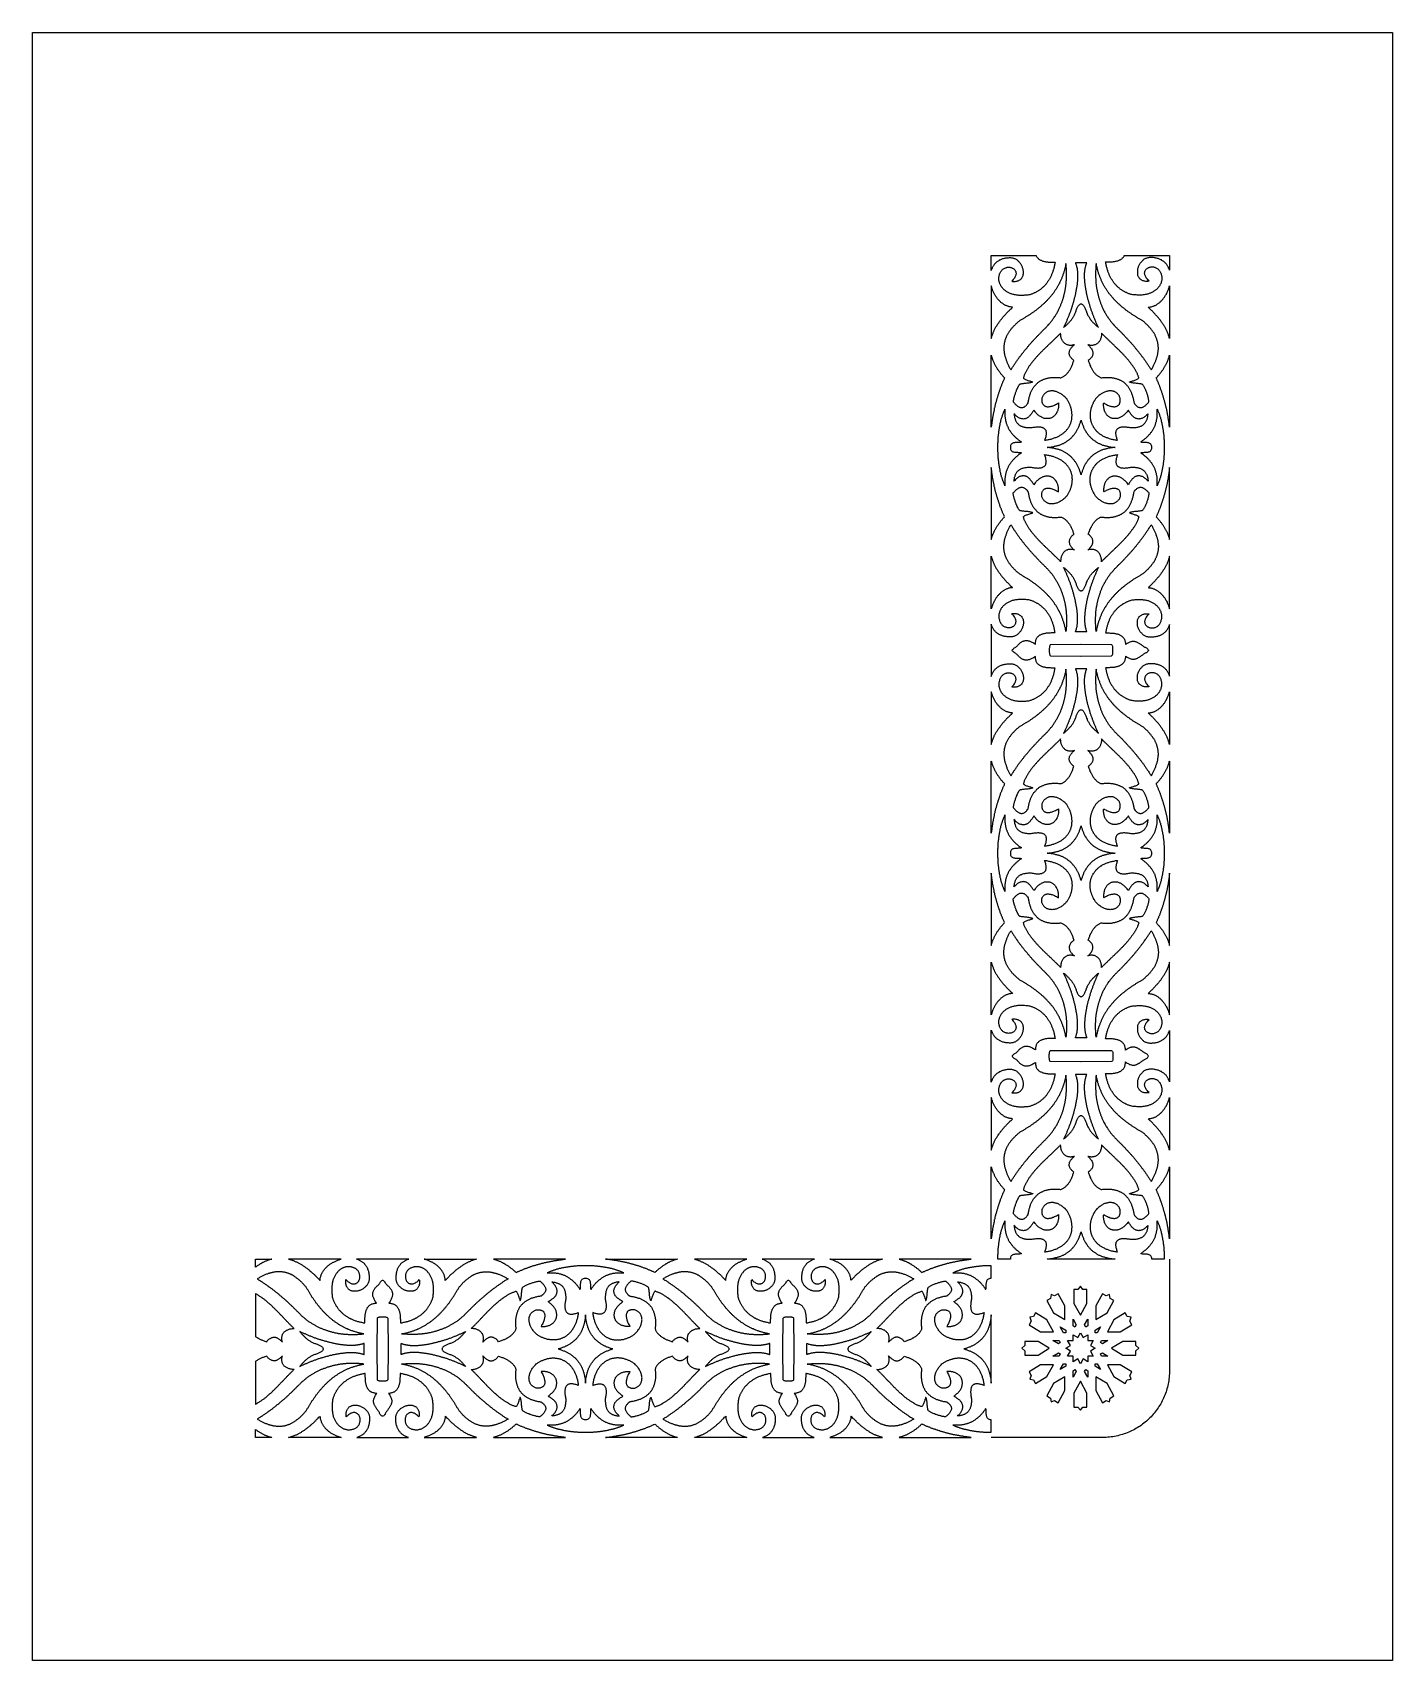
# Model space of a CAD drawing. Extents: x 100 to 710, y -550 to 180.
import ezdxf

# ---------------------------------------------------------------- set-up
doc = ezdxf.new("R2010")
doc.units = 0
doc.header["$MEASUREMENT"] = 0
for name, color, linetype in [('LAYER_1', 18, 'CONTINUOUS'), ('LAYER_10', 1, 'CONTINUOUS'), ('LAYER_2', 174, 'CONTINUOUS')]:
    doc.layers.add(name, color=color, linetype=linetype)

msp = doc.modelspace()

# ---------------------------------------------------------------- linework, layer by layer
at = {"layer": 'LAYER_1'}
for points in [[(549.78, 79.53), (549.83, 79.43), (549.95, 79.16), (550.13, 78.93), (550.25, 78.7), (550.43, 78.5), (550.64, 78.31), (550.81, 78.12), (551.02, 77.96), (551.28, 77.77), (551.49, 77.62), (551.75, 77.5), (552.01, 77.39), (552.26, 77.27), (552.52, 77.15), (552.82, 77.04), (553.12, 76.96), (553.46, 76.88), (553.76, 76.81), (554.1, 76.77), (554.45, 76.69), (554.79, 76.65), (555.13, 76.61), (555.47, 76.61), (555.86, 76.57), (556.24, 76.57), (556.67, 76.54), (557.06, 76.54), (557.48, 76.54), (557.83, 76.54), (558.26, 76.54), (558.21, 76.19), (558.13, 75.8), (558.04, 75.42), (557.96, 75.03), (557.87, 74.64), (557.78, 74.3), (557.7, 73.95), (557.66, 73.6), (557.53, 73.25), (557.44, 72.91), (557.31, 72.6), (557.23, 72.25), (557.1, 71.94), (556.97, 71.59), (556.84, 71.32), (556.71, 71.01), (556.59, 70.7), (556.46, 70.4), (556.33, 70.09), (556.16, 69.82), (556.03, 69.51), (555.86, 69.24), (555.73, 69.01), (555.56, 68.73), (555.39, 68.46), (555.22, 68.19), (555.05, 67.92), (554.92, 67.69), (554.75, 67.46), (554.58, 67.19), (554.36, 66.96), (554.19, 66.73), (553.98, 66.53), (553.81, 66.3), (553.59, 66.11), (553.38, 65.88), (553.16, 65.68), (552.95, 65.49), (552.74, 65.26), (552.52, 65.07), (552.35, 64.87), (552.14, 64.72), (551.88, 64.53), (551.67, 64.33), (551.45, 64.22), (551.2, 64.06), (550.94, 63.87), (550.72, 63.71), (550.47, 63.56), (550.21, 63.44), (549.95, 63.29), (549.7, 63.14), (549.48, 63.02), (549.18, 62.86), (548.93, 62.75), (548.67, 62.63), (548.37, 62.52), (548.11, 62.4), (547.82, 62.29), (547.52, 62.17), (547.26, 62.09), (547, 61.98), (546.49, 61.9), (546.02, 61.82), (545.55, 61.78), (545.08, 61.75), (544.61, 61.71), (544.18, 61.67), (543.75, 61.63), (543.32, 61.63), (542.85, 61.63), (542.47, 61.67), (542.04, 61.67), (541.65, 61.71), (541.27, 61.78), (540.88, 61.82), (540.5, 61.86), (540.11, 61.94), (539.77, 62.02), (539.39, 62.09), (539.04, 62.21), (538.74, 62.32), (538.44, 62.44), (538.1, 62.56), (537.8, 62.71), (537.5, 62.83), (537.2, 62.98), (536.9, 63.14), (536.65, 63.33), (536.39, 63.48), (536.18, 63.64), (535.92, 63.83), (535.71, 64.02), (535.45, 64.22), (535.24, 64.37), (535.02, 64.56), (534.85, 64.8), (534.64, 64.99), (534.47, 65.22), (534.29, 65.45), (534.12, 65.68), (533.99, 65.92), (533.87, 66.15), (533.74, 66.38), (533.65, 66.61), (533.52, 66.8), (533.44, 67.04), (533.35, 67.31), (533.27, 67.54), (533.22, 67.81), (533.14, 68.04), (533.1, 68.31), (533.05, 68.54), (533.05, 68.81), (533.05, 69.04), (533.05, 69.28), (533.05, 69.55), (533.05, 69.78), (533.1, 70.05), (533.14, 70.32), (533.18, 70.55), (533.27, 70.82), (533.31, 71.05), (533.4, 71.32), (533.52, 71.52), (533.61, 71.79), (533.74, 72.13), (533.95, 72.44), (534.17, 72.71), (534.38, 72.98), (534.64, 73.21), (534.89, 73.45), (535.15, 73.64), (535.41, 73.79), (535.71, 73.91), (535.96, 74.03), (536.26, 74.1), (536.52, 74.18), (536.82, 74.26), (537.08, 74.26), (537.38, 74.3), (537.67, 74.26), (537.97, 74.26), (538.23, 74.22), (538.53, 74.14), (538.79, 74.06), (539, 73.95), (539.21, 73.87), (539.47, 73.76), (539.69, 73.6), (539.9, 73.41), (540.07, 73.25), (540.24, 73.06), (540.37, 72.83), (540.5, 72.6), (540.58, 72.36), (540.67, 72.13), (540.71, 71.86), (540.76, 71.59), (540.76, 71.36), (540.71, 71.05), (540.63, 70.74), (540.54, 70.43), (540.41, 70.13), (540.24, 69.78), (540.03, 69.43), (539.77, 69.08), (539.47, 68.77), (539.17, 68.39), (538.83, 68.04), (539.21, 67.96), (539.64, 67.96), (540.03, 67.96), (540.41, 67.96), (540.76, 68), (541.1, 68.08), (541.44, 68.16), (541.7, 68.23), (541.95, 68.35), (542.21, 68.5), (542.47, 68.66), (542.68, 68.81), (542.89, 69.01), (543.11, 69.16), (543.28, 69.35), (543.41, 69.58), (543.54, 69.82), (543.66, 70.05), (543.79, 70.32), (543.88, 70.59), (543.92, 70.86), (544.01, 71.13), (544.05, 71.4), (544.05, 71.67), (544.05, 71.94), (544.05, 72.25), (544.05, 72.56), (544.01, 72.87), (543.96, 73.14), (543.88, 73.45), (543.84, 73.76), (543.71, 74.03), (543.62, 74.33), (543.49, 74.6), (543.37, 74.91), (543.24, 75.18), (543.07, 75.45), (542.89, 75.72), (542.72, 75.99), (542.51, 76.27), (542.34, 76.46), (542.12, 76.69), (541.87, 76.92), (541.65, 77.15), (541.44, 77.35), (541.18, 77.54), (540.88, 77.69), (540.63, 77.85), (540.33, 78), (540.03, 78.12), (539.73, 78.23), (539.39, 78.31), (539.09, 78.39), (538.79, 78.43), (538.44, 78.47), (538.02, 78.47), (537.59, 78.47), (537.16, 78.43), (536.78, 78.43), (536.39, 78.35), (536.09, 78.31), (535.71, 78.23), (535.36, 78.2), (535.02, 78.08), (534.68, 78), (534.38, 77.89), (534.04, 77.77), (533.74, 77.66), (533.52, 77.5), (533.22, 77.39), (532.97, 77.19), (532.71, 77.04), (532.45, 76.88), (532.2, 76.69), (531.98, 76.5), (531.73, 76.3), (531.51, 76.15), (531.34, 75.92), (531.13, 75.72), (530.96, 75.49), (530.83, 75.26), (530.66, 74.99), (530.49, 74.76), (530.36, 74.49), (530.19, 74.26), (530.06, 73.99), (529.97, 73.76), (529.84, 73.48), (529.72, 73.21), (529.63, 72.91), (529.59, 72.77), (529.59, 79.53)], [(563.08, 76), (563.08, 75.65), (562.99, 75.27), (562.95, 74.92), (562.87, 74.57), (562.78, 74.22), (562.7, 73.91), (562.61, 73.57), (562.52, 73.22), (562.44, 72.87), (562.35, 72.56), (562.22, 72.21), (562.14, 71.87), (562.05, 71.6), (561.93, 71.25), (561.8, 70.94), (561.71, 70.63), (561.58, 70.28), (561.45, 69.97), (561.33, 69.67), (561.24, 69.36), (561.11, 69.09), (560.94, 68.78), (560.81, 68.47), (560.68, 68.16), (560.56, 67.89), (560.43, 67.58), (560.3, 67.27), (560.17, 67), (560, 66.73), (559.83, 66.46), (559.7, 66.15), (559.53, 65.88), (559.36, 65.61), (559.19, 65.34), (559.06, 65.07), (558.89, 64.76), (558.72, 64.49), (558.55, 64.3), (558.33, 64.03), (558.16, 63.76), (557.99, 63.49), (557.82, 63.22), (557.65, 62.98), (557.48, 62.71), (557.26, 62.44), (557.09, 62.21), (556.88, 61.98), (556.71, 61.75), (556.49, 61.52), (556.28, 61.25), (556.11, 61.02), (555.89, 60.78), (555.68, 60.55), (555.46, 60.32), (555.25, 60.09), (555.08, 59.86), (554.87, 59.62), (554.65, 59.43), (554.44, 59.2), (554.22, 58.97), (554.01, 58.74), (553.75, 58.54), (553.54, 58.31), (553.33, 58.08), (553.07, 57.89), (552.85, 57.66), (552.64, 57.46), (552.38, 57.23), (552.21, 57.08), (551.96, 56.88), (551.74, 56.65), (551.49, 56.46), (551.23, 56.27), (551.01, 56.07), (550.76, 55.88), (550.5, 55.69), (550.24, 55.49), (550.03, 55.3), (549.77, 55.11), (549.56, 54.91), (549.3, 54.72), (549.05, 54.57), (548.79, 54.37), (548.53, 54.18), (548.28, 54.03), (548.02, 53.83), (547.76, 53.64), (547.51, 53.48), (547.25, 53.29), (547.04, 53.14), (546.78, 52.94), (546.52, 52.79), (546.22, 52.6), (545.97, 52.44), (545.71, 52.29), (545.45, 52.13), (545.15, 51.98), (544.9, 51.79), (544.64, 51.63), (544.38, 51.48), (544.13, 51.32), (543.87, 51.17), (543.61, 51.01), (543.31, 50.82), (543.06, 50.67), (542.8, 50.51), (542.5, 50.36), (542.24, 50.2), (541.94, 49.97), (541.69, 49.74), (541.39, 49.47), (541.09, 49.24), (540.83, 48.97), (540.57, 48.7), (540.28, 48.46), (540.02, 48.19), (539.8, 47.96), (539.55, 47.69), (539.29, 47.46), (539.08, 47.23), (538.91, 46.96), (538.69, 46.69), (538.48, 46.46), (538.26, 46.19), (538.09, 45.92), (537.88, 45.68), (537.71, 45.41), (537.54, 45.14), (537.37, 44.95), (537.19, 44.68), (537.07, 44.41), (536.89, 44.14), (536.77, 43.91), (536.6, 43.64), (536.47, 43.37), (536.38, 43.1), (536.3, 42.86), (536.17, 42.63), (536.08, 42.36), (535.95, 42.09), (535.87, 41.82), (535.78, 41.55), (535.74, 41.28), (535.65, 41.01), (535.57, 40.78), (535.53, 40.51), (535.48, 40.24), (535.44, 39.97), (535.4, 39.7), (535.35, 39.43), (535.31, 39.16), (535.31, 38.89), (535.27, 38.62), (535.27, 38.35), (535.27, 38.08), (535.27, 37.81), (535.27, 37.54), (535.27, 37.27), (535.31, 36.96), (535.35, 36.69), (535.35, 36.42), (535.4, 36.11), (535.44, 35.84), (535.53, 35.53), (535.57, 35.3), (535.61, 34.99), (535.7, 34.72), (535.78, 34.41), (535.87, 34.1), (535.95, 33.79), (536.04, 33.52), (536.12, 33.21), (536.25, 32.94), (536.34, 32.63), (536.42, 32.32), (536.55, 32.01), (536.68, 31.7), (536.81, 31.4), (536.94, 31.09), (537.07, 30.78), (537.24, 30.51), (537.41, 30.16), (537.54, 29.85), (537.71, 29.54), (537.88, 29.19), (538.09, 28.89), (538.26, 28.54), (538.44, 28.23), (538.65, 28.54), (538.86, 28.85), (539.03, 29.16), (539.21, 29.46), (539.42, 29.77), (539.59, 30.08), (539.8, 30.39), (540.02, 30.66), (540.19, 30.93), (540.4, 31.24), (540.62, 31.55), (540.79, 31.82), (541, 32.13), (541.22, 32.4), (541.43, 32.71), (541.6, 32.98), (541.77, 33.21), (541.99, 33.52), (542.2, 33.79), (542.37, 34.06), (542.59, 34.33), (542.8, 34.6), (543.01, 34.87), (543.23, 35.14), (543.4, 35.41), (543.61, 35.64), (543.83, 35.91), (544.04, 36.18), (544.25, 36.45), (544.43, 36.69), (544.6, 36.96), (544.81, 37.23), (545.02, 37.46), (545.24, 37.73), (545.45, 37.92), (545.67, 38.19), (545.88, 38.42), (546.05, 38.69), (546.27, 38.93), (546.48, 39.16), (546.69, 39.43), (546.91, 39.66), (547.08, 39.89), (547.29, 40.12), (547.46, 40.32), (547.68, 40.55), (547.89, 40.78), (548.11, 41.01), (548.32, 41.24), (548.53, 41.47), (548.7, 41.71), (548.92, 41.94), (549.13, 42.17), (549.35, 42.36), (549.56, 42.59), (549.73, 42.79), (549.9, 42.98), (550.12, 43.21), (550.33, 43.44), (550.54, 43.64), (550.76, 43.87), (550.93, 44.06), (551.14, 44.29), (551.36, 44.49), (551.57, 44.72), (551.78, 44.91), (551.96, 45.07), (552.17, 45.3), (552.38, 45.49), (552.51, 45.68), (552.73, 45.88), (552.94, 46.07), (553.15, 46.3), (553.33, 46.49), (553.54, 46.69), (553.75, 46.88), (553.92, 47.07), (554.22, 47.34), (554.48, 47.58), (554.74, 47.85), (554.99, 48.12), (555.21, 48.39), (555.46, 48.7), (555.72, 48.97), (555.94, 49.24), (556.19, 49.55), (556.41, 49.82), (556.66, 50.09), (556.88, 50.36), (557.09, 50.67), (557.3, 50.94), (557.52, 51.24), (557.73, 51.55), (557.86, 51.82), (558.07, 52.13), (558.25, 52.4), (558.46, 52.71), (558.63, 52.98), (558.8, 53.29), (558.97, 53.6), (559.14, 53.91), (559.32, 54.22), (559.49, 54.53), (559.66, 54.8), (559.83, 55.11), (559.96, 55.42), (560.13, 55.72), (560.26, 56.03), (560.38, 56.34), (560.51, 56.65), (560.64, 56.96), (560.77, 57.23), (560.9, 57.54), (561.03, 57.85), (561.11, 58.16), (561.24, 58.51), (561.37, 58.81), (561.45, 59.12), (561.58, 59.43), (561.67, 59.7), (561.75, 60.01), (561.88, 60.32), (561.97, 60.63), (562.05, 60.94), (562.14, 61.29), (562.22, 61.59), (562.31, 61.9), (562.4, 62.17), (562.44, 62.48), (562.52, 62.79), (562.61, 63.1), (562.65, 63.41), (562.74, 63.72), (562.78, 64.03), (562.82, 64.34), (562.91, 64.61), (562.95, 64.92), (562.99, 65.19), (563.04, 65.49), (563.08, 65.8), (563.08, 66.11), (563.12, 66.42), (563.17, 66.69), (563.21, 66.96), (563.21, 67.27), (563.25, 67.54), (563.29, 67.85), (563.29, 68.12), (563.34, 68.43), (563.34, 68.7), (563.38, 69.01), (563.38, 69.24), (563.38, 69.51), (563.42, 69.82), (563.42, 70.09), (563.42, 70.36), (563.42, 70.63), (563.42, 70.9), (563.42, 71.17), (563.42, 71.44), (563.42, 71.67), (563.42, 71.94), (563.42, 72.21), (563.42, 72.45), (563.38, 72.72), (563.38, 72.99), (563.38, 73.22), (563.34, 73.49), (563.34, 73.72), (563.34, 73.95), (563.29, 74.18), (563.29, 74.42), (563.25, 74.65), (563.25, 74.88), (563.21, 75.11), (563.17, 75.34), (563.17, 75.57), (563.12, 75.77)], [(569.93, 76.23), (567.4, 76.23), (567.44, 76.04), (567.53, 75.84), (567.62, 75.65), (567.7, 75.42), (567.74, 75.23), (567.83, 74.99), (567.87, 74.76), (567.92, 74.53), (567.96, 74.3), (568.04, 74.07), (568.09, 73.87), (568.13, 73.64), (568.13, 73.41), (568.17, 73.14), (568.21, 72.91), (568.26, 72.64), (568.26, 72.37), (568.3, 72.14), (568.3, 71.87), (568.34, 71.63), (568.34, 71.36), (568.34, 71.09), (568.34, 70.82), (568.34, 70.52), (568.34, 70.24), (568.34, 69.97), (568.34, 69.67), (568.34, 69.4), (568.34, 69.12), (568.3, 68.85), (568.3, 68.55), (568.26, 68.24), (568.26, 67.93), (568.21, 67.62), (568.17, 67.35), (568.17, 67.04), (568.13, 66.77), (568.09, 66.46), (568.04, 66.11), (568, 65.8), (567.96, 65.49), (567.92, 65.19), (567.87, 64.88), (567.79, 64.53), (567.74, 64.26), (567.7, 63.95), (567.62, 63.6), (567.57, 63.29), (567.49, 62.95), (567.44, 62.64), (567.36, 62.29), (567.32, 61.98), (567.23, 61.67), (567.15, 61.36), (567.06, 61.02), (566.97, 60.71), (566.89, 60.36), (566.8, 60.01), (566.72, 59.7), (566.63, 59.39), (566.55, 59.05), (566.46, 58.74), (566.38, 58.39), (566.25, 58.04), (566.16, 57.73), (566.08, 57.39), (565.95, 57.08), (565.86, 56.77), (565.78, 56.42), (565.69, 56.07), (565.56, 55.76), (565.48, 55.42), (565.35, 55.11), (565.22, 54.76), (565.13, 54.45), (565.01, 54.14), (564.88, 53.79), (564.75, 53.48), (564.62, 53.14), (564.49, 52.83), (564.36, 52.48), (564.24, 52.21), (564.11, 51.9), (563.98, 51.55), (563.85, 51.24), (563.72, 50.94), (563.59, 50.59), (563.47, 50.28), (563.34, 49.97), (563.17, 49.7), (563.08, 49.39), (562.95, 49.08), (562.82, 48.77), (562.65, 48.46), (562.52, 48.16), (562.4, 47.85), (562.22, 47.58), (562.1, 47.31), (562.31, 47.5), (562.57, 47.65), (562.82, 47.89), (563.04, 48.08), (563.25, 48.31), (563.47, 48.5), (563.68, 48.73), (563.94, 48.93), (564.15, 49.16), (564.36, 49.39), (564.58, 49.58), (564.79, 49.82), (565.01, 50.05), (565.22, 50.28), (565.43, 50.51), (565.65, 50.78), (565.78, 51.05), (565.95, 51.28), (566.16, 51.59), (566.33, 51.86), (566.5, 52.13), (566.67, 52.4), (566.85, 52.71), (566.97, 53.02), (567.15, 53.37), (567.27, 53.68), (567.4, 54.03), (567.53, 54.37), (567.66, 54.72), (567.79, 55.07), (567.92, 55.38), (568.04, 55.72), (568.21, 56.03), (568.34, 56.34), (568.47, 56.65), (568.64, 56.88), (568.77, 57.11), (568.94, 57.31), (569.16, 57.5), (569.33, 57.62), (569.5, 57.73), (569.71, 57.81), (569.93, 57.85), (570.14, 57.81), (570.31, 57.73), (570.53, 57.62), (570.7, 57.5), (570.87, 57.31), (571.04, 57.11), (571.17, 56.88), (571.34, 56.65), (571.47, 56.34), (571.64, 56.03), (571.77, 55.72), (571.89, 55.38), (572.07, 55.07), (572.19, 54.72), (572.32, 54.37), (572.41, 54.03), (572.58, 53.68), (572.71, 53.37), (572.84, 53.02), (573.01, 52.71), (573.18, 52.4), (573.35, 52.13), (573.52, 51.86), (573.69, 51.59), (573.82, 51.28), (574.03, 51.05), (574.21, 50.78), (574.42, 50.51), (574.63, 50.28), (574.8, 50.05), (575.02, 49.82), (575.23, 49.58), (575.45, 49.39), (575.7, 49.16), (575.92, 48.93), (576.13, 48.73), (576.39, 48.5), (576.56, 48.31), (576.82, 48.08), (577.03, 47.89), (577.29, 47.65), (577.5, 47.5), (577.76, 47.31), (577.63, 47.58), (577.46, 47.85), (577.33, 48.16), (577.16, 48.46), (577.03, 48.77), (576.9, 49.08), (576.73, 49.39), (576.6, 49.7), (576.47, 49.97), (576.39, 50.28), (576.26, 50.59), (576.09, 50.94), (575.96, 51.24), (575.83, 51.55), (575.7, 51.9), (575.57, 52.21), (575.45, 52.48), (575.32, 52.83), (575.19, 53.14), (575.06, 53.48), (574.98, 53.79), (574.85, 54.14), (574.72, 54.45), (574.59, 54.76), (574.5, 55.11), (574.38, 55.42), (574.25, 55.76), (574.16, 56.07), (574.03, 56.42), (573.95, 56.77), (573.82, 57.08), (573.78, 57.39), (573.69, 57.73), (573.56, 58.04), (573.48, 58.39), (573.39, 58.74), (573.31, 59.05), (573.18, 59.39), (573.09, 59.7), (573.01, 60.01), (572.92, 60.36), (572.84, 60.71), (572.75, 61.02), (572.71, 61.36), (572.62, 61.67), (572.54, 61.98), (572.45, 62.29), (572.41, 62.64), (572.32, 62.95), (572.28, 63.29), (572.19, 63.6), (572.15, 63.95), (572.11, 64.26), (572.02, 64.53), (571.98, 64.88), (571.94, 65.19), (571.89, 65.49), (571.85, 65.8), (571.81, 66.11), (571.77, 66.46), (571.72, 66.77), (571.68, 67.04), (571.64, 67.35), (571.64, 67.62), (571.6, 67.93), (571.55, 68.24), (571.55, 68.55), (571.55, 68.85), (571.51, 69.12), (571.51, 69.4), (571.51, 69.67), (571.51, 69.97), (571.47, 70.24), (571.47, 70.52), (571.47, 70.82), (571.51, 71.09), (571.51, 71.36), (571.51, 71.63), (571.51, 71.87), (571.55, 72.14), (571.55, 72.37), (571.6, 72.64), (571.64, 72.91), (571.64, 73.14), (571.68, 73.41), (571.72, 73.64), (571.77, 73.87), (571.81, 74.07), (571.85, 74.3), (571.89, 74.53), (571.98, 74.76), (572.02, 74.99), (572.11, 75.23), (572.15, 75.42), (572.24, 75.65), (572.28, 75.84), (572.37, 76.04), (572.45, 76.23)], [(597.61, 50.2), (597.35, 50.36), (597.05, 50.51), (596.8, 50.67), (596.5, 50.82), (596.24, 51.01), (595.98, 51.17), (595.68, 51.32), (595.43, 51.48), (595.17, 51.63), (594.91, 51.79), (594.66, 51.98), (594.4, 52.13), (594.14, 52.29), (593.89, 52.44), (593.59, 52.6), (593.33, 52.79), (593.07, 52.94), (592.82, 53.14), (592.56, 53.29), (592.35, 53.48), (592.09, 53.64), (591.83, 53.83), (591.58, 54.03), (591.32, 54.18), (591.06, 54.37), (590.81, 54.57), (590.55, 54.72), (590.29, 54.91), (590.04, 55.11), (589.82, 55.3), (589.57, 55.49), (589.35, 55.69), (589.09, 55.88), (588.84, 56.07), (588.58, 56.27), (588.37, 56.46), (588.11, 56.65), (587.9, 56.88), (587.64, 57.08), (587.43, 57.23), (587.17, 57.46), (587, 57.66), (586.74, 57.89), (586.53, 58.08), (586.31, 58.31), (586.06, 58.54), (585.84, 58.74), (585.63, 58.97), (585.42, 59.2), (585.2, 59.43), (584.94, 59.62), (584.73, 59.86), (584.52, 60.09), (584.39, 60.32), (584.17, 60.55), (583.96, 60.78), (583.75, 61.02), (583.53, 61.25), (583.36, 61.52), (583.15, 61.75), (582.93, 61.98), (582.76, 62.21), (582.55, 62.44), (582.38, 62.71), (582.16, 62.98), (581.99, 63.22), (581.82, 63.49), (581.65, 63.76), (581.48, 64.03), (581.31, 64.3), (581.14, 64.49), (580.97, 64.76), (580.79, 65.07), (580.62, 65.34), (580.45, 65.61), (580.32, 65.88), (580.15, 66.15), (579.98, 66.46), (579.85, 66.73), (579.68, 67), (579.55, 67.27), (579.38, 67.58), (579.25, 67.89), (579.13, 68.16), (579, 68.47), (578.87, 68.78), (578.74, 69.09), (578.61, 69.36), (578.48, 69.67), (578.36, 69.97), (578.27, 70.28), (578.14, 70.63), (578.01, 70.94), (577.93, 71.25), (577.8, 71.6), (577.71, 71.87), (577.59, 72.21), (577.5, 72.56), (577.41, 72.87), (577.33, 73.22), (577.24, 73.57), (577.16, 73.91), (577.07, 74.22), (576.99, 74.57), (576.9, 74.92), (576.82, 75.27), (576.77, 75.65), (576.69, 76), (576.69, 75.77), (576.64, 75.57), (576.6, 75.34), (576.6, 75.11), (576.56, 74.88), (576.56, 74.65), (576.52, 74.42), (576.52, 74.18), (576.47, 73.95), (576.47, 73.72), (576.47, 73.49), (576.47, 73.22), (576.47, 72.99), (576.43, 72.72), (576.43, 72.45), (576.43, 72.21), (576.43, 71.94), (576.43, 71.67), (576.43, 71.44), (576.43, 71.17), (576.43, 70.9), (576.43, 70.63), (576.43, 70.36), (576.43, 70.09), (576.43, 69.82), (576.43, 69.51), (576.47, 69.24), (576.47, 69.01), (576.47, 68.7), (576.47, 68.43), (576.47, 68.12), (576.52, 67.85), (576.56, 67.54), (576.56, 67.27), (576.6, 66.96), (576.64, 66.69), (576.69, 66.42), (576.73, 66.11), (576.73, 65.8), (576.77, 65.49), (576.86, 65.19), (576.9, 64.92), (576.94, 64.61), (576.99, 64.34), (577.07, 64.03), (577.11, 63.72), (577.16, 63.41), (577.24, 63.1), (577.33, 62.79), (577.37, 62.48), (577.46, 62.17), (577.54, 61.9), (577.63, 61.59), (577.71, 61.29), (577.8, 60.94), (577.88, 60.63), (577.97, 60.32), (578.06, 60.01), (578.14, 59.7), (578.27, 59.43), (578.36, 59.12), (578.48, 58.81), (578.61, 58.51), (578.7, 58.16), (578.83, 57.85), (578.95, 57.54), (579.08, 57.23), (579.17, 56.96), (579.3, 56.65), (579.43, 56.34), (579.6, 56.03), (579.72, 55.72), (579.9, 55.42), (580.02, 55.11), (580.2, 54.8), (580.37, 54.53), (580.49, 54.22), (580.67, 53.91), (580.84, 53.6), (581.01, 53.29), (581.22, 52.98), (581.39, 52.71), (581.56, 52.4), (581.78, 52.13), (581.91, 51.82), (582.12, 51.55), (582.33, 51.24), (582.55, 50.94), (582.76, 50.67), (582.98, 50.36), (583.19, 50.09), (583.4, 49.82), (583.66, 49.55), (583.87, 49.24), (584.13, 48.97), (584.39, 48.7), (584.6, 48.39), (584.86, 48.12), (585.12, 47.85), (585.37, 47.58), (585.63, 47.34), (585.89, 47.07), (586.1, 46.88), (586.31, 46.69), (586.48, 46.49), (586.7, 46.3), (586.91, 46.07), (587.08, 45.88), (587.26, 45.68), (587.47, 45.49), (587.68, 45.3), (587.85, 45.07), (588.07, 44.91), (588.28, 44.72), (588.5, 44.49), (588.67, 44.29), (588.88, 44.06), (589.09, 43.87), (589.31, 43.64), (589.52, 43.44), (589.69, 43.21), (589.87, 42.98), (590.08, 42.79), (590.29, 42.59), (590.51, 42.36), (590.72, 42.17), (590.89, 41.94), (591.11, 41.71), (591.32, 41.47), (591.53, 41.24), (591.75, 41.01), (591.96, 40.78), (592.13, 40.55), (592.35, 40.32), (592.52, 40.12), (592.73, 39.89), (592.95, 39.66), (593.16, 39.43), (593.37, 39.16), (593.54, 38.93), (593.76, 38.69), (593.97, 38.42), (594.19, 38.19), (594.4, 37.92), (594.61, 37.73), (594.83, 37.46), (595, 37.23), (595.17, 36.96), (595.38, 36.69), (595.6, 36.45), (595.81, 36.18), (596.03, 35.91), (596.2, 35.64), (596.41, 35.41), (596.63, 35.14), (596.84, 34.87), (597.05, 34.6), (597.22, 34.33), (597.44, 34.06), (597.65, 33.79), (597.87, 33.52), (598.04, 33.21), (598.21, 32.98), (598.42, 32.71), (598.64, 32.4), (598.85, 32.13), (599.02, 31.82), (599.24, 31.55), (599.45, 31.24), (599.62, 30.93), (599.83, 30.66), (600.05, 30.39), (600.22, 30.08), (600.43, 29.77), (600.6, 29.46), (600.78, 29.16), (600.99, 28.85), (601.2, 28.54), (601.37, 28.23), (601.59, 28.54), (601.76, 28.89), (601.93, 29.19), (602.1, 29.54), (602.27, 29.85), (602.44, 30.16), (602.62, 30.51), (602.74, 30.78), (602.91, 31.09), (603.04, 31.4), (603.17, 31.7), (603.26, 32.01), (603.39, 32.32), (603.51, 32.63), (603.6, 32.94), (603.73, 33.21), (603.81, 33.52), (603.9, 33.79), (603.98, 34.1), (604.07, 34.41), (604.16, 34.72), (604.2, 34.99), (604.28, 35.3), (604.33, 35.53), (604.37, 35.84), (604.41, 36.11), (604.46, 36.42), (604.5, 36.69), (604.54, 36.96), (604.54, 37.27), (604.58, 37.54), (604.58, 37.81), (604.58, 38.08), (604.58, 38.35), (604.54, 38.62), (604.54, 38.89), (604.54, 39.16), (604.5, 39.43), (604.46, 39.7), (604.41, 39.97), (604.37, 40.24), (604.33, 40.51), (604.24, 40.78), (604.2, 41.01), (604.11, 41.28), (604.03, 41.55), (603.94, 41.82), (603.86, 42.09), (603.77, 42.36), (603.64, 42.63), (603.56, 42.86), (603.43, 43.1), (603.3, 43.37), (603.21, 43.64), (603.09, 43.91), (602.96, 44.14), (602.79, 44.41), (602.66, 44.68), (602.49, 44.95), (602.32, 45.14), (602.14, 45.41), (601.93, 45.68), (601.76, 45.92), (601.55, 46.19), (601.37, 46.46), (601.16, 46.69), (600.95, 46.96), (600.73, 47.23), (600.52, 47.46), (600.3, 47.69), (600.05, 47.96), (599.79, 48.19), (599.53, 48.46), (599.28, 48.7), (599.02, 48.97), (598.72, 49.24), (598.47, 49.47), (598.17, 49.74), (597.87, 49.97)], [(609.59, 79.53), (609.59, 72.93), (609.55, 73.06), (609.46, 73.37), (609.33, 73.64), (609.2, 73.91), (609.12, 74.15), (608.99, 74.42), (608.82, 74.65), (608.69, 74.92), (608.56, 75.15), (608.39, 75.42), (608.22, 75.65), (608.05, 75.88), (607.84, 76.08), (607.66, 76.31), (607.45, 76.46), (607.19, 76.66), (606.98, 76.85), (606.72, 77.04), (606.47, 77.2), (606.21, 77.35), (605.95, 77.54), (605.7, 77.66), (605.44, 77.81), (605.14, 77.93), (604.8, 78.05), (604.5, 78.16), (604.16, 78.24), (603.81, 78.35), (603.47, 78.39), (603.13, 78.47), (602.79, 78.51), (602.4, 78.59), (602.02, 78.59), (601.59, 78.62), (601.16, 78.62), (600.73, 78.62), (600.43, 78.59), (600.09, 78.55), (599.79, 78.47), (599.45, 78.39), (599.15, 78.28), (598.85, 78.16), (598.55, 78.01), (598.29, 77.85), (597.99, 77.7), (597.78, 77.5), (597.52, 77.31), (597.31, 77.08), (597.1, 76.85), (596.84, 76.62), (596.67, 76.42), (596.45, 76.15), (596.28, 75.88), (596.11, 75.61), (595.94, 75.34), (595.81, 75.07), (595.68, 74.76), (595.56, 74.49), (595.47, 74.18), (595.34, 73.91), (595.3, 73.6), (595.21, 73.3), (595.17, 73.03), (595.17, 72.72), (595.17, 72.41), (595.17, 72.1), (595.17, 71.83), (595.17, 71.56), (595.17, 71.29), (595.26, 71.02), (595.3, 70.75), (595.38, 70.48), (595.51, 70.21), (595.64, 69.97), (595.77, 69.74), (595.9, 69.51), (596.07, 69.32), (596.28, 69.16), (596.5, 68.97), (596.71, 68.82), (596.97, 68.66), (597.22, 68.51), (597.48, 68.39), (597.78, 68.31), (598.08, 68.24), (598.42, 68.16), (598.76, 68.12), (599.15, 68.12), (599.53, 68.12), (599.96, 68.12), (600.39, 68.2), (600.01, 68.55), (599.71, 68.93), (599.41, 69.24), (599.15, 69.59), (598.94, 69.94), (598.76, 70.28), (598.64, 70.59), (598.55, 70.9), (598.47, 71.21), (598.42, 71.52), (598.42, 71.75), (598.47, 72.02), (598.51, 72.29), (598.59, 72.52), (598.68, 72.75), (598.81, 72.99), (598.94, 73.22), (599.11, 73.41), (599.28, 73.57), (599.49, 73.76), (599.71, 73.91), (599.96, 74.03), (600.18, 74.11), (600.43, 74.22), (600.65, 74.3), (600.95, 74.38), (601.2, 74.42), (601.5, 74.42), (601.8, 74.45), (602.1, 74.42), (602.36, 74.42), (602.66, 74.34), (602.96, 74.26), (603.21, 74.18), (603.47, 74.07), (603.77, 73.95), (604.03, 73.8), (604.28, 73.6), (604.54, 73.37), (604.8, 73.14), (605.01, 72.87), (605.23, 72.6), (605.44, 72.29), (605.61, 71.94), (605.7, 71.67), (605.82, 71.48), (605.87, 71.21), (605.91, 70.98), (606, 70.71), (606.04, 70.48), (606.08, 70.21), (606.12, 69.94), (606.12, 69.7), (606.12, 69.43), (606.12, 69.2), (606.12, 68.97), (606.12, 68.7), (606.08, 68.47), (606.04, 68.2), (605.95, 67.97), (605.91, 67.7), (605.87, 67.46), (605.78, 67.19), (605.7, 66.96), (605.57, 66.77), (605.44, 66.54), (605.31, 66.31), (605.18, 66.07), (605.05, 65.84), (604.88, 65.61), (604.71, 65.38), (604.54, 65.15), (604.33, 64.95), (604.16, 64.72), (603.94, 64.53), (603.73, 64.37), (603.47, 64.18), (603.26, 63.99), (603.04, 63.8), (602.79, 63.64), (602.53, 63.49), (602.27, 63.29), (601.97, 63.14), (601.67, 62.98), (601.37, 62.87), (601.08, 62.71), (600.73, 62.6), (600.48, 62.48), (600.13, 62.37), (599.79, 62.25), (599.41, 62.17), (599.06, 62.1), (598.68, 62.02), (598.29, 61.98), (597.91, 61.94), (597.57, 61.86), (597.14, 61.83), (596.71, 61.83), (596.33, 61.79), (595.86, 61.79), (595.43, 61.79), (595.04, 61.83), (594.57, 61.86), (594.1, 61.9), (593.63, 61.94), (593.16, 61.98), (592.69, 62.06), (592.22, 62.14), (591.92, 62.25), (591.66, 62.33), (591.36, 62.44), (591.06, 62.56), (590.81, 62.68), (590.51, 62.79), (590.25, 62.91), (589.99, 63.02), (589.74, 63.18), (589.48, 63.29), (589.22, 63.45), (588.97, 63.6), (588.71, 63.72), (588.45, 63.87), (588.24, 64.03), (587.98, 64.22), (587.73, 64.37), (587.51, 64.49), (587.3, 64.68), (587.08, 64.88), (586.87, 65.03), (586.66, 65.22), (586.44, 65.42), (586.23, 65.65), (586.01, 65.84), (585.8, 66.04), (585.59, 66.27), (585.37, 66.46), (585.2, 66.69), (584.99, 66.89), (584.82, 67.12), (584.6, 67.35), (584.47, 67.62), (584.3, 67.85), (584.13, 68.08), (583.96, 68.35), (583.79, 68.62), (583.62, 68.89), (583.45, 69.16), (583.32, 69.4), (583.15, 69.67), (583.02, 69.97), (582.85, 70.24), (582.72, 70.55), (582.59, 70.86), (582.46, 71.17), (582.33, 71.48), (582.21, 71.75), (582.08, 72.1), (581.95, 72.41), (581.86, 72.75), (581.78, 73.06), (581.69, 73.41), (581.56, 73.76), (581.48, 74.11), (581.39, 74.45), (581.31, 74.8), (581.22, 75.19), (581.14, 75.57), (581.05, 75.96), (580.97, 76.35), (580.92, 76.69), (581.35, 76.69), (581.74, 76.69), (582.12, 76.69), (582.51, 76.69), (582.93, 76.73), (583.32, 76.73), (583.7, 76.77), (584.05, 76.77), (584.43, 76.81), (584.73, 76.85), (585.07, 76.93), (585.42, 76.96), (585.71, 77.04), (586.06, 77.12), (586.36, 77.2), (586.66, 77.31), (586.96, 77.43), (587.17, 77.54), (587.43, 77.66), (587.68, 77.78), (587.9, 77.93), (588.15, 78.12), (588.37, 78.28), (588.54, 78.47), (588.75, 78.66), (588.92, 78.86), (589.05, 79.09), (589.22, 79.32), (589.32, 79.53)], [(529.62, 42.32), (529.71, 42.59), (529.79, 42.83), (529.84, 43.1), (529.92, 43.37), (530.01, 43.68), (530.13, 43.95), (530.22, 44.22), (530.31, 44.49), (530.43, 44.76), (530.56, 45.03), (530.65, 45.3), (530.78, 45.57), (530.9, 45.84), (530.99, 46.11), (531.12, 46.38), (531.29, 46.65), (531.42, 46.96), (531.59, 47.23), (531.72, 47.5), (531.89, 47.73), (532.06, 48.04), (532.23, 48.31), (532.4, 48.58), (532.57, 48.85), (532.79, 49.12), (532.96, 49.43), (533.17, 49.7), (533.34, 49.93), (533.56, 50.24), (533.73, 50.51), (533.94, 50.78), (534.16, 51.05), (534.41, 51.36), (534.63, 51.63), (534.84, 51.9), (535.1, 52.21), (535.35, 52.44), (535.61, 52.71), (535.87, 53.02), (536.12, 53.29), (536.34, 53.56), (536.6, 53.87), (536.89, 54.14), (537.15, 54.45), (537.45, 54.72), (537.75, 54.95), (538.01, 55.26), (538.31, 55.53), (538.65, 55.84), (538.95, 56.11), (539.21, 56.38), (538.95, 56.42), (538.65, 56.46), (538.31, 56.5), (538.01, 56.54), (537.71, 56.61), (537.41, 56.69), (537.15, 56.77), (536.85, 56.88), (536.55, 56.96), (536.34, 57.08), (536.04, 57.19), (535.78, 57.31), (535.53, 57.46), (535.27, 57.62), (534.97, 57.81), (534.76, 57.96), (534.5, 58.16), (534.24, 58.35), (533.99, 58.54), (533.77, 58.74), (533.56, 58.97), (533.34, 59.2), (533.13, 59.39), (532.92, 59.62), (532.7, 59.86), (532.49, 60.09), (532.32, 60.36), (532.1, 60.63), (531.93, 60.86), (531.72, 61.13), (531.55, 61.44), (531.38, 61.71), (531.2, 61.98), (531.03, 62.25), (530.95, 62.52), (530.78, 62.83), (530.65, 63.14), (530.52, 63.45), (530.39, 63.76), (530.26, 64.07), (530.13, 64.37), (530.01, 64.65), (529.92, 64.95), (529.84, 65.26), (529.71, 65.61), (529.62, 65.92)], [(609.59, 42.32), (609.5, 42.59), (609.42, 42.83), (609.38, 43.1), (609.29, 43.37), (609.2, 43.68), (609.08, 43.95), (608.99, 44.22), (608.91, 44.49), (608.78, 44.76), (608.65, 45.03), (608.56, 45.3), (608.48, 45.57), (608.35, 45.84), (608.22, 46.11), (608.09, 46.38), (607.92, 46.65), (607.79, 46.96), (607.62, 47.23), (607.49, 47.5), (607.32, 47.73), (607.15, 48.04), (606.98, 48.31), (606.81, 48.58), (606.64, 48.85), (606.42, 49.12), (606.25, 49.43), (606.04, 49.7), (605.87, 49.93), (605.7, 50.24), (605.48, 50.51), (605.27, 50.78), (605.05, 51.05), (604.8, 51.36), (604.58, 51.63), (604.37, 51.9), (604.11, 52.21), (603.86, 52.44), (603.6, 52.71), (603.34, 53.02), (603.13, 53.29), (602.87, 53.56), (602.62, 53.87), (602.32, 54.14), (602.06, 54.45), (601.76, 54.72), (601.46, 54.95), (601.2, 55.26), (600.9, 55.53), (600.56, 55.84), (600.3, 56.11), (600.01, 56.38), (600.3, 56.42), (600.56, 56.46), (600.9, 56.5), (601.2, 56.54), (601.5, 56.61), (601.8, 56.69), (602.06, 56.77), (602.36, 56.88), (602.66, 56.96), (602.91, 57.08), (603.21, 57.19), (603.43, 57.31), (603.69, 57.46), (603.94, 57.62), (604.24, 57.81), (604.46, 57.96), (604.71, 58.16), (604.97, 58.35), (605.23, 58.54), (605.44, 58.74), (605.7, 58.97), (605.87, 59.2), (606.08, 59.39), (606.3, 59.62), (606.51, 59.86), (606.72, 60.09), (606.89, 60.36), (607.11, 60.63), (607.28, 60.86), (607.49, 61.13), (607.66, 61.44), (607.84, 61.71), (608.01, 61.98), (608.18, 62.25), (608.31, 62.52), (608.48, 62.83), (608.56, 63.14), (608.69, 63.45), (608.82, 63.76), (608.95, 64.07), (609.08, 64.37), (609.2, 64.65), (609.29, 64.95), (609.38, 65.26), (609.5, 65.61), (609.59, 65.92)], [(560.73, 44.76), (560.51, 44.56), (560.34, 44.33), (560.17, 44.14), (559.96, 43.91), (559.74, 43.71), (559.53, 43.48), (559.27, 43.25), (559.06, 43.06), (558.84, 42.83), (558.63, 42.63), (558.42, 42.44), (558.16, 42.21), (557.95, 41.98), (557.73, 41.75), (557.52, 41.55), (557.26, 41.32), (557.05, 41.09), (556.79, 40.86), (556.58, 40.63), (556.32, 40.39), (556.11, 40.2), (555.85, 39.97), (555.59, 39.74), (555.38, 39.54), (555.12, 39.31), (554.91, 39.04), (554.65, 38.81), (554.44, 38.58), (554.18, 38.35), (553.92, 38.12), (553.71, 37.88), (553.45, 37.69), (553.2, 37.46), (552.98, 37.19), (552.73, 36.96), (552.47, 36.72), (552.3, 36.49), (552.04, 36.22), (551.78, 35.99), (551.57, 35.76), (551.31, 35.49), (551.1, 35.3), (550.84, 35.06), (550.63, 34.79), (550.42, 34.56), (550.16, 34.29), (549.94, 34.06), (549.73, 33.79), (549.52, 33.56), (549.3, 33.29), (549.09, 33.06), (548.88, 32.82), (548.66, 32.55), (548.45, 32.32), (548.23, 32.05), (548.02, 31.78), (547.85, 31.51), (547.63, 31.28), (547.42, 31.01), (547.25, 30.74), (547.04, 30.51), (546.91, 30.24), (546.69, 30.01), (546.52, 29.74), (546.35, 29.46), (546.18, 29.19), (546.01, 28.92), (545.84, 28.65), (545.67, 28.38), (545.54, 28.15), (545.37, 27.88), (545.24, 27.61), (545.07, 27.3), (544.94, 27.03), (544.81, 26.76), (544.68, 26.49), (544.55, 26.22), (544.43, 25.91), (544.38, 25.68), (544.25, 25.41), (544.17, 25.1), (544.04, 24.83), (544.04, 24.68), (544.13, 24.52), (544.3, 24.41), (544.47, 24.25), (544.72, 24.1), (545.02, 23.94), (545.37, 23.79), (545.75, 23.67), (546.09, 23.52), (546.48, 23.4), (546.86, 23.32), (547.16, 23.21), (547.46, 23.09), (547.72, 23.02), (547.98, 22.94), (548.15, 22.9), (548.23, 22.82), (548.23, 22.78), (548.06, 22.71), (547.81, 22.63), (547.55, 22.55), (547.21, 22.47), (546.86, 22.4), (546.44, 22.36), (546.01, 22.28), (545.58, 22.24), (545.11, 22.2), (544.68, 22.17), (544.3, 22.09), (543.87, 22.05), (543.48, 22.01), (543.14, 21.97), (542.89, 21.93), (542.63, 21.9), (542.46, 21.82), (542.37, 21.78), (542.24, 21.59), (542.07, 21.39), (541.9, 21.16), (541.73, 20.93), (541.64, 20.66), (541.47, 20.39), (541.34, 20.08), (541.17, 19.77), (541.05, 19.46), (540.87, 19.12), (540.75, 18.77), (540.62, 18.46), (540.49, 18.15), (540.36, 17.8), (540.28, 17.45), (540.15, 17.11), (540.06, 16.76), (539.93, 16.41), (539.85, 16.1), (539.8, 15.83), (539.72, 15.52), (539.63, 15.25), (539.59, 14.98), (539.55, 14.71), (539.5, 14.48), (539.5, 14.25), (539.5, 14.06), (539.5, 13.9), (539.72, 13.63), (539.98, 13.36), (540.23, 13.09), (540.45, 12.86), (540.7, 12.63), (540.96, 12.4), (541.22, 12.2), (541.47, 12.01), (541.69, 11.86), (541.94, 11.7), (542.2, 11.58), (542.46, 11.47), (542.71, 11.43), (542.97, 11.35), (543.23, 11.35), (543.53, 11.35), (543.78, 11.43), (544.04, 11.51), (544.34, 11.58), (544.55, 11.74), (544.81, 11.93), (545.11, 12.16), (545.37, 12.4), (545.62, 12.7), (545.88, 13.05), (546.18, 13.44), (546.22, 13.79), (546.31, 14.17), (546.35, 14.56), (546.44, 14.94), (546.52, 15.29), (546.61, 15.64), (546.69, 16.03), (546.78, 16.33), (546.91, 16.64), (546.99, 16.99), (547.08, 17.3), (547.16, 17.65), (547.29, 17.96), (547.42, 18.27), (547.55, 18.54), (547.72, 18.81), (547.85, 19.12), (547.98, 19.39), (548.15, 19.66), (548.32, 19.93), (548.45, 20.16), (548.62, 20.43), (548.79, 20.66), (548.96, 20.89), (549.17, 21.08), (549.35, 21.32), (549.56, 21.55), (549.73, 21.74), (549.9, 21.97), (550.12, 22.17), (550.33, 22.36), (550.54, 22.55), (550.76, 22.71), (551.01, 22.9), (551.23, 23.05), (551.49, 23.21), (551.74, 23.36), (551.96, 23.44), (552.21, 23.59), (552.47, 23.71), (552.73, 23.83), (552.98, 23.94), (553.28, 24.06), (553.54, 24.17), (553.84, 24.25), (554.14, 24.37), (554.44, 24.44), (554.74, 24.52), (555.04, 24.6), (555.29, 24.64), (555.64, 24.71), (555.94, 24.75), (556.28, 24.79), (556.58, 24.83), (556.92, 24.87), (557.26, 24.87), (557.65, 24.87), (557.95, 24.91), (558.29, 24.91), (558.67, 24.87), (559.02, 24.87), (559.4, 24.87), (559.79, 24.83), (560.17, 24.79), (560.51, 24.75), (560.9, 24.71), (561.2, 24.83), (561.45, 24.95), (561.71, 25.1), (561.97, 25.26), (562.22, 25.41), (562.44, 25.56), (562.7, 25.72), (562.91, 25.87), (563.08, 26.07), (563.29, 26.26), (563.51, 26.49), (563.72, 26.68), (563.89, 26.92), (564.11, 27.15), (564.28, 27.42), (564.49, 27.65), (564.66, 27.92), (564.83, 28.19), (565.01, 28.46), (565.13, 28.73), (565.31, 29.04), (565.48, 29.35), (565.6, 29.66), (565.78, 29.97), (565.86, 30.31), (566.03, 30.62), (566.16, 30.97), (566.29, 31.36), (566.42, 31.7), (566.55, 32.09), (566.67, 32.48), (566.33, 32.75), (566.03, 33.02), (565.78, 33.21), (565.56, 33.48), (565.35, 33.75), (565.18, 34.02), (565.01, 34.29), (564.88, 34.56), (564.79, 34.83), (564.71, 35.1), (564.62, 35.33), (564.62, 35.57), (564.62, 35.84), (564.62, 36.11), (564.66, 36.38), (564.71, 36.61), (564.79, 36.88), (564.92, 37.15), (565.05, 37.38), (565.18, 37.65), (565.35, 37.84), (565.52, 38.12), (565.73, 38.35), (565.9, 38.58), (566.12, 38.85), (566.38, 39.08), (566.63, 39.31), (566.93, 39.54), (566.59, 39.43), (566.25, 39.35), (565.9, 39.31), (565.65, 39.27), (565.35, 39.23), (565.05, 39.23), (564.75, 39.27), (564.45, 39.31), (564.15, 39.35), (563.89, 39.43), (563.64, 39.51), (563.34, 39.62), (563.12, 39.78), (562.91, 39.89), (562.7, 40.08), (562.48, 40.24), (562.27, 40.39), (562.05, 40.63), (561.88, 40.86), (561.71, 41.09), (561.54, 41.36), (561.41, 41.63), (561.28, 41.94), (561.16, 42.25), (561.03, 42.56), (560.94, 42.86), (560.9, 43.21), (560.81, 43.6), (560.77, 43.98), (560.73, 44.37)], [(579.13, 44.76), (579.08, 44.37), (579.08, 43.98), (579.04, 43.6), (578.95, 43.21), (578.87, 42.86), (578.78, 42.56), (578.7, 42.25), (578.57, 41.94), (578.44, 41.63), (578.27, 41.36), (578.14, 41.09), (577.97, 40.86), (577.76, 40.63), (577.59, 40.39), (577.37, 40.24), (577.16, 40.08), (576.94, 39.89), (576.69, 39.78), (576.47, 39.62), (576.22, 39.51), (575.96, 39.43), (575.7, 39.35), (575.4, 39.31), (575.1, 39.27), (574.8, 39.23), (574.5, 39.23), (574.21, 39.27), (573.86, 39.31), (573.61, 39.35), (573.26, 39.43), (572.92, 39.54), (573.22, 39.31), (573.48, 39.08), (573.73, 38.85), (573.91, 38.58), (574.12, 38.35), (574.33, 38.12), (574.5, 37.84), (574.68, 37.65), (574.8, 37.38), (574.93, 37.15), (575.02, 36.88), (575.1, 36.61), (575.19, 36.38), (575.23, 36.11), (575.23, 35.84), (575.23, 35.57), (575.19, 35.33), (575.15, 35.1), (575.06, 34.83), (574.98, 34.56), (574.85, 34.29), (574.68, 34.02), (574.46, 33.75), (574.25, 33.48), (574.03, 33.21), (573.78, 33.02), (573.48, 32.75), (573.14, 32.48), (573.31, 32.09), (573.43, 31.7), (573.56, 31.36), (573.69, 30.97), (573.78, 30.62), (573.91, 30.31), (574.08, 29.97), (574.21, 29.66), (574.38, 29.35), (574.55, 29.04), (574.68, 28.73), (574.85, 28.46), (575.02, 28.19), (575.19, 27.92), (575.36, 27.65), (575.53, 27.42), (575.75, 27.15), (575.92, 26.92), (576.13, 26.68), (576.34, 26.49), (576.47, 26.26), (576.69, 26.07), (576.94, 25.87), (577.16, 25.72), (577.37, 25.56), (577.63, 25.41), (577.88, 25.26), (578.14, 25.1), (578.4, 24.95), (578.65, 24.83), (578.91, 24.71), (579.3, 24.75), (579.68, 24.79), (580.07, 24.83), (580.45, 24.87), (580.79, 24.87), (581.18, 24.87), (581.52, 24.91), (581.86, 24.91), (582.21, 24.87), (582.55, 24.87), (582.89, 24.87), (583.23, 24.83), (583.58, 24.79), (583.92, 24.75), (584.22, 24.71), (584.52, 24.64), (584.82, 24.6), (585.12, 24.52), (585.42, 24.44), (585.71, 24.37), (586.01, 24.25), (586.31, 24.17), (586.57, 24.06), (586.87, 23.94), (587.13, 23.83), (587.34, 23.71), (587.6, 23.59), (587.85, 23.44), (588.11, 23.36), (588.37, 23.21), (588.58, 23.05), (588.84, 22.9), (589.05, 22.71), (589.31, 22.55), (589.52, 22.36), (589.74, 22.17), (589.91, 21.97), (590.08, 21.74), (590.29, 21.55), (590.46, 21.32), (590.68, 21.08), (590.85, 20.89), (591.02, 20.66), (591.19, 20.43), (591.36, 20.16), (591.53, 19.93), (591.7, 19.66), (591.83, 19.39), (592, 19.12), (592.13, 18.81), (592.26, 18.54), (592.39, 18.27), (592.52, 17.96), (592.6, 17.65), (592.73, 17.3), (592.86, 16.99), (592.95, 16.64), (593.03, 16.33), (593.16, 16.03), (593.25, 15.64), (593.33, 15.29), (593.42, 14.94), (593.46, 14.56), (593.54, 14.17), (593.59, 13.79), (593.67, 13.44), (593.93, 13.05), (594.19, 12.7), (594.49, 12.4), (594.74, 12.16), (595, 11.93), (595.26, 11.74), (595.51, 11.58), (595.77, 11.51), (596.07, 11.43), (596.33, 11.35), (596.58, 11.35), (596.84, 11.35), (597.14, 11.43), (597.4, 11.47), (597.65, 11.58), (597.87, 11.7), (598.12, 11.86), (598.38, 12.01), (598.64, 12.2), (598.89, 12.4), (599.15, 12.63), (599.36, 12.86), (599.62, 13.09), (599.88, 13.36), (600.09, 13.63), (600.35, 13.9), (600.35, 14.06), (600.35, 14.25), (600.3, 14.48), (600.26, 14.71), (600.22, 14.98), (600.18, 15.25), (600.13, 15.52), (600.05, 15.83), (599.96, 16.1), (599.88, 16.41), (599.79, 16.76), (599.71, 17.11), (599.58, 17.45), (599.45, 17.8), (599.36, 18.15), (599.24, 18.46), (599.06, 18.77), (598.94, 19.12), (598.81, 19.46), (598.68, 19.77), (598.51, 20.08), (598.34, 20.39), (598.21, 20.66), (598.04, 20.93), (597.91, 21.16), (597.78, 21.39), (597.61, 21.59), (597.44, 21.78), (597.35, 21.82), (597.18, 21.9), (596.97, 21.93), (596.67, 21.97), (596.33, 22.01), (595.98, 22.05), (595.56, 22.09), (595.17, 22.17), (594.74, 22.2), (594.27, 22.24), (593.84, 22.28), (593.42, 22.36), (592.99, 22.4), (592.6, 22.47), (592.3, 22.55), (592, 22.63), (591.79, 22.71), (591.62, 22.78), (591.62, 22.82), (591.7, 22.9), (591.88, 22.94), (592.09, 23.02), (592.39, 23.09), (592.65, 23.21), (592.99, 23.32), (593.37, 23.4), (593.72, 23.52), (594.1, 23.67), (594.49, 23.79), (594.83, 23.94), (595.13, 24.1), (595.34, 24.25), (595.56, 24.41), (595.73, 24.52), (595.77, 24.68), (595.77, 24.83), (595.68, 25.1), (595.6, 25.41), (595.47, 25.68), (595.34, 25.91), (595.26, 26.22), (595.17, 26.49), (595.04, 26.76), (594.91, 27.03), (594.74, 27.3), (594.61, 27.61), (594.44, 27.88), (594.31, 28.15), (594.14, 28.38), (593.97, 28.65), (593.84, 28.92), (593.67, 29.19), (593.5, 29.46), (593.29, 29.74), (593.12, 30.01), (592.95, 30.24), (592.73, 30.51), (592.56, 30.74), (592.39, 31.01), (592.22, 31.28), (592, 31.51), (591.79, 31.78), (591.62, 32.05), (591.41, 32.32), (591.19, 32.55), (590.98, 32.82), (590.76, 33.06), (590.55, 33.29), (590.29, 33.56), (590.08, 33.79), (589.87, 34.06), (589.69, 34.29), (589.44, 34.56), (589.22, 34.79), (588.97, 35.06), (588.75, 35.3), (588.5, 35.49), (588.28, 35.76), (588.03, 35.99), (587.81, 36.22), (587.55, 36.49), (587.3, 36.72), (587.13, 36.96), (586.87, 37.19), (586.61, 37.46), (586.4, 37.69), (586.14, 37.88), (585.89, 38.12), (585.67, 38.35), (585.42, 38.58), (585.16, 38.81), (584.94, 39.04), (584.69, 39.31), (584.47, 39.54), (584.22, 39.74), (584, 39.97), (583.75, 40.2), (583.53, 40.39), (583.28, 40.63), (583.02, 40.86), (582.81, 41.09), (582.55, 41.32), (582.33, 41.55), (582.08, 41.75), (581.86, 41.98), (581.69, 42.21), (581.44, 42.44), (581.22, 42.63), (581.01, 42.83), (580.75, 43.06), (580.54, 43.25), (580.32, 43.48), (580.11, 43.71), (579.9, 43.91), (579.68, 44.14), (579.47, 44.33), (579.25, 44.56)], [(529.62, 2.51), (529.62, 34.83), (529.71, 34.56), (529.75, 34.29), (529.84, 34.02), (529.92, 33.75), (530.01, 33.48), (530.09, 33.21), (530.18, 32.98), (530.31, 32.75), (530.39, 32.48), (530.52, 32.21), (530.61, 31.94), (530.73, 31.67), (530.86, 31.4), (530.99, 31.13), (531.08, 30.85), (531.2, 30.58), (531.38, 30.35), (531.5, 30.08), (531.67, 29.85), (531.8, 29.58), (531.97, 29.31), (532.15, 29.04), (532.32, 28.77), (532.49, 28.5), (532.66, 28.23), (532.83, 28.04), (533.04, 27.77), (533.22, 27.5), (533.43, 27.22), (533.64, 26.95), (533.77, 26.68), (533.99, 26.45), (534.2, 26.18), (534.46, 25.91), (534.67, 25.68), (534.88, 25.41), (535.14, 25.14), (535.35, 24.91), (535.61, 24.64), (535.48, 24.33), (535.35, 24.06), (535.23, 23.79), (535.1, 23.48), (534.97, 23.25), (534.84, 22.98), (534.71, 22.67), (534.63, 22.4), (534.5, 22.09), (534.37, 21.82), (534.24, 21.51), (534.16, 21.24), (534.03, 20.93), (533.9, 20.7), (533.81, 20.39), (533.69, 20.12), (533.64, 19.81), (533.51, 19.54), (533.43, 19.23), (533.3, 18.96), (533.22, 18.65), (533.13, 18.38), (533, 18.11), (532.92, 17.8), (532.83, 17.49), (532.7, 17.22), (532.62, 16.91), (532.53, 16.61), (532.45, 16.33), (532.36, 16.06), (532.27, 15.76), (532.19, 15.49), (532.1, 15.18), (532.02, 14.87), (531.93, 14.56), (531.85, 14.29), (531.76, 13.98), (531.67, 13.71), (531.59, 13.4), (531.5, 13.09), (531.42, 12.82), (531.38, 12.51), (531.29, 12.2), (531.2, 11.89), (531.16, 11.58), (531.08, 11.28), (530.99, 11.04), (530.99, 10.74), (530.9, 10.43), (530.86, 10.12), (530.78, 9.81), (530.73, 9.5), (530.65, 9.19), (530.61, 8.88), (530.56, 8.61), (530.48, 8.3), (530.43, 7.99), (530.39, 7.72), (530.31, 7.41), (530.26, 7.11), (530.22, 6.8), (530.18, 6.49), (530.13, 6.22), (530.09, 5.91), (530.05, 5.6), (530.01, 5.29), (529.92, 4.98), (529.88, 4.67), (529.88, 4.36), (529.84, 4.05), (529.79, 3.78), (529.75, 3.48), (529.71, 3.17), (529.66, 2.86)], [(609.59, 2.51), (609.55, 2.86), (609.5, 3.17), (609.46, 3.48), (609.42, 3.78), (609.42, 4.05), (609.38, 4.36), (609.33, 4.67), (609.29, 4.98), (609.25, 5.29), (609.2, 5.6), (609.12, 5.91), (609.08, 6.22), (609.03, 6.49), (608.99, 6.8), (608.95, 7.11), (608.91, 7.41), (608.82, 7.72), (608.78, 7.99), (608.73, 8.3), (608.65, 8.61), (608.61, 8.88), (608.56, 9.19), (608.52, 9.5), (608.48, 9.81), (608.39, 10.12), (608.35, 10.43), (608.26, 10.74), (608.22, 11.04), (608.13, 11.28), (608.05, 11.58), (608.01, 11.89), (607.92, 12.2), (607.84, 12.51), (607.79, 12.82), (607.71, 13.09), (607.62, 13.4), (607.54, 13.71), (607.45, 13.98), (607.36, 14.29), (607.28, 14.56), (607.19, 14.87), (607.11, 15.18), (607.02, 15.49), (606.94, 15.76), (606.85, 16.06), (606.77, 16.33), (606.68, 16.61), (606.59, 16.91), (606.51, 17.22), (606.38, 17.49), (606.3, 17.8), (606.21, 18.11), (606.08, 18.38), (606, 18.65), (605.91, 18.96), (605.82, 19.23), (605.74, 19.54), (605.61, 19.81), (605.52, 20.12), (605.4, 20.39), (605.31, 20.7), (605.18, 20.93), (605.05, 21.24), (604.97, 21.51), (604.84, 21.82), (604.71, 22.09), (604.63, 22.4), (604.5, 22.67), (604.37, 22.98), (604.24, 23.25), (604.11, 23.48), (603.98, 23.79), (603.86, 24.06), (603.73, 24.33), (603.6, 24.64), (603.86, 24.91), (604.07, 25.14), (604.33, 25.41), (604.54, 25.68), (604.75, 25.91), (605.01, 26.18), (605.23, 26.45), (605.44, 26.68), (605.61, 26.95), (605.82, 27.22), (606, 27.5), (606.17, 27.77), (606.38, 28.04), (606.55, 28.23), (606.72, 28.5), (606.89, 28.77), (607.07, 29.04), (607.24, 29.31), (607.41, 29.58), (607.54, 29.85), (607.71, 30.08), (607.84, 30.35), (608.01, 30.58), (608.13, 30.85), (608.26, 31.13), (608.39, 31.4), (608.52, 31.67), (608.61, 31.94), (608.69, 32.21), (608.82, 32.48), (608.91, 32.75), (609.03, 32.98), (609.12, 33.21), (609.2, 33.48), (609.29, 33.75), (609.38, 34.02), (609.46, 34.29), (609.5, 34.56), (609.59, 34.83)], [(548.7, 10.23), (548.53, 9.89), (548.32, 9.58), (548.11, 9.27), (547.93, 8.96), (547.72, 8.69), (547.51, 8.42), (547.29, 8.15), (547.08, 7.92), (546.91, 7.65), (546.69, 7.45), (546.48, 7.22), (546.27, 7.07), (546.01, 6.87), (545.79, 6.72), (545.54, 6.6), (545.32, 6.49), (545.07, 6.41), (544.81, 6.33), (544.55, 6.29), (544.34, 6.26), (544.08, 6.22), (543.83, 6.26), (543.53, 6.26), (543.27, 6.33), (542.97, 6.41), (542.67, 6.49), (542.37, 6.6), (542.07, 6.76), (541.77, 6.95), (541.47, 7.14), (541.17, 7.38), (540.83, 7.65), (540.49, 7.92), (540.15, 8.26), (539.8, 8.61), (539.85, 8.26), (539.89, 7.92), (539.98, 7.57), (540.02, 7.22), (540.1, 6.91), (540.19, 6.6), (540.28, 6.37), (540.36, 6.06), (540.49, 5.79), (540.57, 5.52), (540.7, 5.29), (540.83, 5.06), (541, 4.83), (541.13, 4.6), (541.3, 4.36), (541.47, 4.17), (541.69, 4.02), (541.82, 3.82), (542.03, 3.67), (542.24, 3.51), (542.5, 3.36), (542.71, 3.2), (542.97, 3.09), (543.27, 2.97), (543.53, 2.86), (543.83, 2.78), (544.17, 2.66), (544.43, 2.59), (544.77, 2.55), (545.15, 2.47), (545.5, 2.43), (545.88, 2.39), (546.27, 2.36), (546.69, 2.36), (547.08, 2.36), (547.55, 2.36), (548.02, 2.43), (548.45, 2.51), (548.92, 2.59), (549.3, 2.63), (549.73, 2.7), (550.07, 2.7), (550.46, 2.74), (550.8, 2.74), (551.14, 2.7), (551.44, 2.7), (551.74, 2.66), (552.04, 2.59), (552.3, 2.55), (552.51, 2.47), (552.77, 2.36), (552.98, 2.28), (553.2, 2.12), (553.37, 2.01), (553.54, 1.85), (553.71, 1.7), (553.84, 1.58), (553.92, 1.39), (554.05, 1.2), (554.14, 1), (554.18, 0.77), (554.27, 0.54), (554.27, 0.27), (554.31, 0), (554.31, -0.27), (554.27, -0.54), (554.27, -0.81), (554.18, -1.12), (554.14, -1.47), (554.05, -1.82), (553.97, -2.16), (553.84, -2.55), (553.71, -2.94), (553.54, -3.28), (554.01, -3.21), (554.44, -3.17), (554.87, -3.09), (555.25, -3.01), (555.64, -2.94), (556.06, -2.86), (556.45, -2.74), (556.83, -2.63), (557.22, -2.51), (557.6, -2.39), (557.9, -2.28), (558.29, -2.12), (558.63, -2.01), (558.97, -1.85), (559.27, -1.7), (559.61, -1.55), (559.91, -1.39), (560.21, -1.24), (560.47, -1.08), (560.77, -0.89), (561.07, -0.77), (561.33, -0.58), (561.58, -0.39), (561.84, -0.19), (562.1, 0), (562.35, 0.19), (562.57, 0.42), (562.78, 0.62), (563.04, 0.85), (563.17, 1.04), (563.38, 1.27), (563.59, 1.51), (563.77, 1.7), (563.94, 1.93), (564.11, 2.16), (564.28, 2.39), (564.41, 2.63), (564.58, 2.9), (564.71, 3.13), (564.83, 3.4), (564.96, 3.63), (565.09, 3.9), (565.18, 4.13), (565.26, 4.36), (565.39, 4.63), (565.48, 4.9), (565.52, 5.17), (565.6, 5.44), (565.65, 5.71), (565.73, 5.99), (565.78, 6.29), (565.78, 6.53), (565.78, 6.8), (565.82, 7.07), (565.82, 7.38), (565.86, 7.65), (565.86, 7.92), (565.86, 8.23), (565.82, 8.5), (565.82, 8.8), (565.78, 9.04), (565.78, 9.34), (565.73, 9.62), (565.69, 9.92), (565.65, 10.19), (565.6, 10.5), (565.52, 10.77), (565.43, 11.08), (565.35, 11.31), (565.26, 11.62), (565.18, 11.89), (565.05, 12.2), (564.96, 12.47), (564.83, 12.78), (564.71, 13.05), (564.58, 13.36), (564.45, 13.63), (564.28, 13.9), (564.15, 14.17), (563.98, 14.44), (563.81, 14.75), (563.64, 15.02), (563.47, 15.29), (563.12, 15.64), (562.87, 15.95), (562.57, 16.22), (562.22, 16.53), (561.93, 16.8), (561.58, 17.03), (561.24, 17.26), (560.94, 17.49), (560.6, 17.69), (560.3, 17.88), (560, 18.03), (559.66, 18.19), (559.36, 18.34), (559.02, 18.46), (558.72, 18.54), (558.37, 18.61), (558.07, 18.69), (557.77, 18.77), (557.48, 18.81), (557.18, 18.81), (556.88, 18.84), (556.58, 18.81), (556.32, 18.81), (556.02, 18.77), (555.72, 18.73), (555.46, 18.65), (555.21, 18.57), (554.99, 18.5), (554.74, 18.38), (554.48, 18.27), (554.27, 18.11), (554.05, 17.96), (553.84, 17.8), (553.62, 17.61), (553.41, 17.42), (553.24, 17.18), (553.07, 16.99), (552.9, 16.72), (552.77, 16.49), (552.6, 16.22), (552.47, 15.95), (552.38, 15.64), (552.38, 15.33), (552.34, 14.98), (552.34, 14.67), (552.34, 14.4), (552.38, 14.09), (552.38, 13.82), (552.47, 13.63), (552.51, 13.36), (552.64, 13.17), (552.73, 12.94), (552.85, 12.74), (553.03, 12.55), (553.15, 12.4), (553.33, 12.24), (553.54, 12.13), (553.75, 12.01), (553.97, 11.93), (554.18, 11.86), (554.44, 11.78), (554.69, 11.74), (554.99, 11.74), (555.25, 11.74), (555.55, 11.78), (555.85, 11.82), (556.19, 11.86), (556.53, 11.97), (556.92, 12.05), (557.3, 12.2), (557.69, 12.32), (558.03, 12.51), (558.46, 12.7), (558.89, 12.94), (559.32, 13.17), (559.79, 13.44), (559.83, 13.05), (559.83, 12.7), (559.83, 12.36), (559.83, 12.01), (559.79, 11.66), (559.74, 11.31), (559.7, 11.04), (559.61, 10.74), (559.53, 10.43), (559.44, 10.12), (559.36, 9.81), (559.23, 9.54), (559.1, 9.27), (558.97, 9), (558.8, 8.8), (558.67, 8.53), (558.5, 8.3), (558.33, 8.11), (558.12, 7.88), (557.95, 7.68), (557.73, 7.49), (557.56, 7.34), (557.35, 7.18), (557.09, 7.03), (556.88, 6.91), (556.62, 6.8), (556.41, 6.68), (556.15, 6.6), (555.89, 6.53), (555.59, 6.45), (555.34, 6.45), (555.08, 6.41), (554.82, 6.41), (554.57, 6.41), (554.27, 6.41), (553.97, 6.45), (553.67, 6.49), (553.41, 6.53), (553.11, 6.64), (552.81, 6.72), (552.51, 6.87), (552.26, 6.99), (551.96, 7.14), (551.66, 7.34), (551.31, 7.53), (551.01, 7.76), (550.72, 7.99), (550.42, 8.26), (550.12, 8.53), (549.82, 8.84), (549.56, 9.15), (549.3, 9.46), (549, 9.85)], [(591.15, 10.23), (590.85, 9.85), (590.55, 9.46), (590.25, 9.15), (589.95, 8.84), (589.69, 8.53), (589.39, 8.26), (589.09, 7.99), (588.8, 7.76), (588.5, 7.53), (588.2, 7.34), (587.9, 7.14), (587.6, 6.99), (587.3, 6.87), (587.04, 6.72), (586.74, 6.64), (586.44, 6.53), (586.14, 6.49), (585.84, 6.45), (585.59, 6.41), (585.29, 6.41), (584.99, 6.41), (584.73, 6.41), (584.47, 6.45), (584.22, 6.45), (583.96, 6.53), (583.7, 6.6), (583.45, 6.68), (583.19, 6.8), (582.98, 6.91), (582.72, 7.03), (582.51, 7.18), (582.29, 7.34), (582.08, 7.49), (581.86, 7.68), (581.69, 7.88), (581.52, 8.11), (581.35, 8.3), (581.18, 8.53), (581.01, 8.8), (580.88, 9), (580.75, 9.27), (580.62, 9.54), (580.49, 9.81), (580.41, 10.12), (580.28, 10.43), (580.24, 10.74), (580.15, 11.04), (580.11, 11.31), (580.07, 11.66), (580.02, 12.01), (580.02, 12.36), (580.02, 12.7), (580.02, 13.05), (580.07, 13.44), (580.49, 13.17), (580.97, 12.94), (581.39, 12.7), (581.78, 12.51), (582.16, 12.32), (582.55, 12.2), (582.93, 12.05), (583.28, 11.97), (583.62, 11.86), (583.96, 11.82), (584.3, 11.78), (584.56, 11.74), (584.86, 11.74), (585.12, 11.74), (585.42, 11.78), (585.63, 11.86), (585.89, 11.93), (586.1, 12.01), (586.31, 12.13), (586.48, 12.24), (586.66, 12.4), (586.83, 12.55), (586.96, 12.74), (587.08, 12.94), (587.17, 13.17), (587.26, 13.36), (587.34, 13.63), (587.43, 13.82), (587.47, 14.09), (587.47, 14.4), (587.51, 14.67), (587.47, 14.98), (587.47, 15.33), (587.43, 15.64), (587.3, 15.95), (587.17, 16.22), (587.08, 16.49), (586.96, 16.72), (586.78, 16.99), (586.61, 17.18), (586.4, 17.42), (586.23, 17.61), (586.01, 17.8), (585.8, 17.96), (585.59, 18.11), (585.33, 18.27), (585.12, 18.38), (584.86, 18.5), (584.6, 18.57), (584.39, 18.65), (584.09, 18.73), (583.83, 18.77), (583.53, 18.81), (583.23, 18.81), (582.93, 18.84), (582.63, 18.81), (582.33, 18.81), (582.04, 18.77), (581.78, 18.69), (581.44, 18.61), (581.14, 18.54), (580.84, 18.46), (580.49, 18.34), (580.15, 18.19), (579.85, 18.03), (579.51, 17.88), (579.21, 17.69), (578.91, 17.49), (578.57, 17.26), (578.27, 17.03), (577.93, 16.8), (577.63, 16.53), (577.29, 16.22), (576.99, 15.95), (576.64, 15.64), (576.39, 15.29), (576.22, 15.02), (576.04, 14.75), (575.87, 14.44), (575.7, 14.17), (575.57, 13.9), (575.4, 13.63), (575.27, 13.36), (575.15, 13.05), (575.02, 12.78), (574.89, 12.47), (574.76, 12.2), (574.68, 11.89), (574.59, 11.62), (574.5, 11.31), (574.42, 11.08), (574.33, 10.77), (574.25, 10.5), (574.21, 10.19), (574.12, 9.92), (574.08, 9.62), (574.03, 9.34), (573.99, 9.04), (573.99, 8.8), (573.95, 8.5), (573.95, 8.23), (573.95, 7.92), (573.95, 7.65), (573.95, 7.38), (573.99, 7.07), (573.99, 6.8), (574.03, 6.53), (574.08, 6.29), (574.12, 5.99), (574.16, 5.71), (574.25, 5.44), (574.29, 5.17), (574.38, 4.9), (574.46, 4.63), (574.55, 4.36), (574.68, 4.13), (574.76, 3.9), (574.89, 3.63), (575.02, 3.4), (575.15, 3.13), (575.27, 2.9), (575.4, 2.63), (575.57, 2.39), (575.75, 2.16), (575.92, 1.93), (576.09, 1.7), (576.26, 1.51), (576.47, 1.27), (576.6, 1.04), (576.82, 0.85), (577.03, 0.62), (577.24, 0.42), (577.5, 0.19), (577.76, 0), (577.97, -0.19), (578.23, -0.39), (578.53, -0.58), (578.78, -0.77), (579.04, -0.89), (579.3, -1.08), (579.6, -1.24), (579.9, -1.39), (580.24, -1.55), (580.54, -1.7), (580.88, -1.85), (581.22, -2.01), (581.56, -2.12), (581.86, -2.28), (582.25, -2.39), (582.59, -2.51), (582.98, -2.63), (583.36, -2.74), (583.79, -2.86), (584.17, -2.94), (584.56, -3.01), (584.99, -3.09), (585.42, -3.17), (585.84, -3.21), (586.31, -3.28), (586.14, -2.94), (586.01, -2.55), (585.89, -2.16), (585.8, -1.82), (585.71, -1.47), (585.63, -1.12), (585.59, -0.81), (585.54, -0.54), (585.54, -0.27), (585.54, 0), (585.54, 0.27), (585.59, 0.54), (585.63, 0.77), (585.71, 1), (585.8, 1.2), (585.89, 1.39), (586.01, 1.58), (586.14, 1.7), (586.31, 1.85), (586.48, 2.01), (586.66, 2.12), (586.87, 2.28), (587.08, 2.36), (587.26, 2.47), (587.51, 2.55), (587.81, 2.59), (588.07, 2.66), (588.37, 2.7), (588.71, 2.7), (589.05, 2.74), (589.39, 2.74), (589.78, 2.7), (590.12, 2.7), (590.51, 2.63), (590.93, 2.59), (591.36, 2.51), (591.83, 2.43), (592.3, 2.36), (592.69, 2.36), (593.12, 2.36), (593.54, 2.36), (593.97, 2.39), (594.36, 2.43), (594.7, 2.47), (595.04, 2.55), (595.34, 2.59), (595.68, 2.66), (595.98, 2.78), (596.28, 2.86), (596.58, 2.97), (596.84, 3.09), (597.1, 3.2), (597.35, 3.36), (597.57, 3.51), (597.82, 3.67), (597.95, 3.82), (598.17, 4.02), (598.34, 4.17), (598.55, 4.36), (598.68, 4.6), (598.85, 4.83), (598.98, 5.06), (599.15, 5.29), (599.24, 5.52), (599.36, 5.79), (599.49, 6.06), (599.58, 6.37), (599.66, 6.6), (599.75, 6.91), (599.79, 7.22), (599.88, 7.57), (599.92, 7.92), (599.96, 8.26), (600.01, 8.61), (599.66, 8.26), (599.32, 7.92), (598.98, 7.65), (598.68, 7.38), (598.34, 7.14), (598.04, 6.95), (597.78, 6.76), (597.48, 6.6), (597.18, 6.49), (596.88, 6.41), (596.58, 6.33), (596.33, 6.26), (596.03, 6.26), (595.77, 6.22), (595.51, 6.26), (595.26, 6.29), (595.04, 6.33), (594.79, 6.41), (594.53, 6.49), (594.27, 6.6), (594.06, 6.72), (593.8, 6.87), (593.59, 7.07), (593.37, 7.22), (593.12, 7.45), (592.9, 7.65), (592.69, 7.92), (592.52, 8.15), (592.3, 8.42), (592.13, 8.69), (591.92, 8.96), (591.7, 9.27), (591.53, 9.58), (591.32, 9.89)], [(532.57, -6.5), (532.57, -6.48), (532.57, -6.09), (532.62, -5.7), (532.62, -5.36), (532.62, -4.93), (532.62, -4.54), (532.66, -4.16), (532.66, -3.81), (532.66, -3.42), (532.7, -3.08), (532.7, -2.73), (532.74, -2.34), (532.79, -2), (532.79, -1.61), (532.83, -1.26), (532.87, -0.91), (532.92, -0.61), (532.96, -0.26), (533, 0.09), (533.04, 0.44), (533.09, 0.75), (533.13, 1.09), (533.17, 1.4), (533.22, 1.71), (533.26, 2.02), (533.34, 2.33), (533.39, 2.68), (533.43, 2.99), (533.51, 3.29), (533.56, 3.6), (533.6, 3.87), (533.69, 4.14), (533.69, 4.45), (533.77, 4.72), (533.86, 5.03), (533.9, 5.3), (533.99, 5.57), (534.07, 5.88), (534.11, 6.15), (534.2, 6.42), (534.28, 6.65), (534.37, 6.92), (534.46, 7.16), (534.54, 7.43), (534.63, 7.7), (534.71, 7.93), (534.8, 8.2), (534.88, 8.43), (534.97, 8.66), (535.06, 8.93), (535.14, 9.13), (535.23, 9.36), (535.31, 9.59), (535.4, 9.82), (535.53, 10.01), (535.61, 10.25), (535.7, 10.48), (535.78, 10.67), (535.78, 10.32), (535.74, 9.98), (535.74, 9.63), (535.7, 9.28), (535.7, 8.97), (535.7, 8.66), (535.74, 8.32), (535.74, 8.01), (535.74, 7.66), (535.78, 7.35), (535.83, 7), (535.87, 6.69), (535.91, 6.42), (535.95, 6.11), (536, 5.81), (536.08, 5.5), (536.17, 5.19), (536.21, 4.92), (536.3, 4.61), (536.34, 4.34), (536.47, 4.07), (536.55, 3.8), (536.68, 3.49), (536.77, 3.22), (536.89, 2.95), (537.02, 2.68), (537.15, 2.41), (537.28, 2.14), (537.41, 1.87), (537.58, 1.63), (537.71, 1.4), (537.88, 1.13), (538.05, 0.9), (538.22, 0.63), (538.39, 0.4), (538.56, 0.17), (538.78, -0.1), (538.95, -0.34), (539.12, -0.57), (539.29, -0.76), (539.5, -0.99), (539.72, -1.18), (539.93, -1.42), (540.15, -1.65), (540.4, -1.88), (540.62, -2.07), (540.87, -2.3), (541.09, -2.5), (541.34, -2.69), (541.6, -2.88), (541.82, -3.12), (542.07, -3.27), (542.33, -3.46), (542.63, -3.66), (542.89, -3.85), (543.18, -4), (543.01, -4.12), (542.84, -4.2), (542.59, -4.24), (542.33, -4.27), (542.03, -4.27), (541.73, -4.27), (541.43, -4.31), (541.05, -4.31), (540.7, -4.31), (540.36, -4.35), (539.98, -4.39), (539.68, -4.47), (539.33, -4.54), (539.03, -4.7), (538.82, -4.85), (538.61, -5.09), (538.44, -5.36), (538.31, -5.66), (538.22, -6.05), (538.22, -6.48), (538.22, -6.5), (538.22, -6.53), (538.22, -6.95), (538.31, -7.34), (538.44, -7.65), (538.61, -7.92), (538.82, -8.15), (539.03, -8.3), (539.33, -8.46), (539.68, -8.54), (539.98, -8.61), (540.36, -8.65), (540.7, -8.69), (541.05, -8.69), (541.43, -8.69), (541.73, -8.73), (542.03, -8.73), (542.33, -8.73), (542.59, -8.77), (542.84, -8.81), (543.01, -8.88), (543.18, -9), (542.89, -9.15), (542.63, -9.35), (542.33, -9.54), (542.07, -9.73), (541.82, -9.89), (541.6, -10.12), (541.34, -10.31), (541.09, -10.51), (540.87, -10.7), (540.62, -10.93), (540.4, -11.12), (540.15, -11.36), (539.93, -11.59), (539.72, -11.82), (539.5, -12.01), (539.29, -12.24), (539.12, -12.44), (538.95, -12.67), (538.78, -12.9), (538.56, -13.17), (538.39, -13.4), (538.22, -13.63), (538.05, -13.9), (537.88, -14.14), (537.71, -14.41), (537.58, -14.64), (537.41, -14.87), (537.28, -15.14), (537.15, -15.41), (537.02, -15.68), (536.89, -15.95), (536.77, -16.22), (536.68, -16.49), (536.55, -16.8), (536.47, -17.07), (536.34, -17.34), (536.3, -17.61), (536.21, -17.92), (536.17, -18.19), (536.08, -18.5), (536, -18.81), (535.95, -19.12), (535.91, -19.43), (535.87, -19.7), (535.83, -20.01), (535.78, -20.35), (535.74, -20.66), (535.74, -21.01), (535.74, -21.32), (535.7, -21.67), (535.7, -21.98), (535.7, -22.28), (535.74, -22.63), (535.74, -22.98), (535.78, -23.33), (535.78, -23.67), (535.7, -23.48), (535.61, -23.25), (535.53, -23.02), (535.4, -22.82), (535.31, -22.59), (535.23, -22.36), (535.14, -22.13), (535.06, -21.94), (534.97, -21.67), (534.88, -21.43), (534.8, -21.2), (534.71, -20.93), (534.63, -20.7), (534.54, -20.43), (534.46, -20.16), (534.37, -19.93), (534.28, -19.66), (534.2, -19.43), (534.11, -19.16), (534.07, -18.89), (533.99, -18.58), (533.9, -18.31), (533.86, -18.04), (533.77, -17.73), (533.69, -17.46), (533.69, -17.15), (533.6, -16.88), (533.56, -16.61), (533.51, -16.3), (533.43, -15.99), (533.39, -15.68), (533.34, -15.33), (533.26, -15.02), (533.22, -14.72), (533.17, -14.41), (533.13, -14.1), (533.09, -13.75), (533.04, -13.44), (533, -13.09), (532.96, -12.75), (532.92, -12.4), (532.87, -12.09), (532.83, -11.74), (532.79, -11.39), (532.79, -11.01), (532.74, -10.66), (532.7, -10.27), (532.7, -9.93), (532.66, -9.58), (532.66, -9.19), (532.66, -8.85), (532.62, -8.46), (532.62, -8.07), (532.62, -7.65), (532.62, -7.3), (532.57, -6.91), (532.57, -6.53)], [(601.63, -6.5), (601.63, -6.48), (601.63, -6.05), (601.55, -5.66), (601.42, -5.36), (601.25, -5.09), (600.99, -4.85), (600.73, -4.7), (600.52, -4.54), (600.18, -4.47), (599.83, -4.39), (599.49, -4.35), (599.15, -4.31), (598.76, -4.31), (598.42, -4.31), (598.08, -4.27), (597.82, -4.27), (597.52, -4.27), (597.22, -4.24), (597.01, -4.2), (596.8, -4.12), (596.67, -4), (596.97, -3.85), (597.22, -3.66), (597.48, -3.46), (597.78, -3.27), (597.99, -3.12), (598.25, -2.88), (598.51, -2.69), (598.72, -2.5), (598.98, -2.3), (599.24, -2.07), (599.45, -1.88), (599.66, -1.65), (599.92, -1.42), (600.13, -1.18), (600.35, -0.99), (600.52, -0.76), (600.69, -0.57), (600.9, -0.34), (601.08, -0.1), (601.25, 0.17), (601.46, 0.4), (601.63, 0.63), (601.8, 0.9), (601.97, 1.13), (602.1, 1.4), (602.27, 1.63), (602.4, 1.87), (602.57, 2.14), (602.7, 2.41), (602.83, 2.68), (602.96, 2.95), (603.09, 3.22), (603.17, 3.49), (603.26, 3.8), (603.34, 4.07), (603.43, 4.34), (603.51, 4.61), (603.6, 4.92), (603.69, 5.19), (603.77, 5.5), (603.81, 5.81), (603.9, 6.11), (603.94, 6.42), (603.98, 6.69), (604.03, 7), (604.07, 7.35), (604.07, 7.66), (604.11, 8.01), (604.11, 8.32), (604.11, 8.66), (604.11, 8.97), (604.11, 9.28), (604.11, 9.63), (604.11, 9.98), (604.07, 10.32), (604.03, 10.67), (604.16, 10.48), (604.24, 10.25), (604.33, 10.01), (604.41, 9.82), (604.5, 9.59), (604.63, 9.36), (604.71, 9.13), (604.8, 8.93), (604.88, 8.66), (604.97, 8.43), (605.05, 8.2), (605.14, 7.93), (605.23, 7.7), (605.31, 7.43), (605.4, 7.16), (605.48, 6.92), (605.57, 6.65), (605.61, 6.42), (605.7, 6.15), (605.78, 5.88), (605.87, 5.57), (605.87, 5.3), (605.95, 5.03), (606.04, 4.72), (606.08, 4.45), (606.17, 4.14), (606.21, 3.87), (606.3, 3.6), (606.34, 3.29), (606.42, 2.99), (606.47, 2.68), (606.51, 2.33), (606.55, 2.02), (606.64, 1.71), (606.68, 1.4), (606.72, 1.09), (606.77, 0.75), (606.81, 0.44), (606.85, 0.09), (606.89, -0.26), (606.94, -0.61), (606.98, -0.91), (607.02, -1.26), (607.02, -1.61), (607.07, -2), (607.11, -2.34), (607.11, -2.73), (607.15, -3.08), (607.15, -3.42), (607.19, -3.81), (607.19, -4.16), (607.19, -4.54), (607.24, -4.93), (607.24, -5.32), (607.24, -5.7), (607.24, -6.09), (607.24, -6.48), (607.24, -6.5), (607.24, -6.53), (607.24, -6.91), (607.24, -7.3), (607.24, -7.69), (607.24, -8.07), (607.19, -8.46), (607.19, -8.85), (607.19, -9.19), (607.15, -9.58), (607.15, -9.93), (607.11, -10.27), (607.11, -10.66), (607.07, -11.01), (607.02, -11.39), (607.02, -11.74), (606.98, -12.09), (606.94, -12.4), (606.89, -12.75), (606.85, -13.09), (606.81, -13.44), (606.77, -13.75), (606.72, -14.1), (606.68, -14.41), (606.64, -14.72), (606.55, -15.02), (606.51, -15.33), (606.47, -15.68), (606.42, -15.99), (606.34, -16.3), (606.3, -16.61), (606.21, -16.88), (606.17, -17.15), (606.08, -17.46), (606.04, -17.73), (605.95, -18.04), (605.87, -18.31), (605.87, -18.58), (605.78, -18.89), (605.7, -19.16), (605.61, -19.43), (605.57, -19.66), (605.48, -19.93), (605.4, -20.16), (605.31, -20.43), (605.23, -20.7), (605.14, -20.93), (605.05, -21.2), (604.97, -21.43), (604.88, -21.67), (604.8, -21.94), (604.71, -22.13), (604.63, -22.36), (604.5, -22.59), (604.41, -22.82), (604.33, -23.02), (604.24, -23.25), (604.16, -23.48), (604.03, -23.67), (604.07, -23.33), (604.11, -22.98), (604.11, -22.63), (604.11, -22.28), (604.11, -21.98), (604.11, -21.67), (604.11, -21.32), (604.11, -21.01), (604.07, -20.66), (604.07, -20.35), (604.03, -20.01), (603.98, -19.7), (603.94, -19.43), (603.9, -19.12), (603.81, -18.81), (603.77, -18.5), (603.69, -18.19), (603.6, -17.92), (603.51, -17.61), (603.43, -17.34), (603.34, -17.07), (603.26, -16.8), (603.17, -16.49), (603.09, -16.22), (602.96, -15.95), (602.83, -15.68), (602.7, -15.41), (602.57, -15.14), (602.4, -14.87), (602.27, -14.64), (602.1, -14.41), (601.97, -14.14), (601.8, -13.9), (601.63, -13.63), (601.46, -13.4), (601.25, -13.17), (601.08, -12.9), (600.9, -12.67), (600.69, -12.44), (600.52, -12.24), (600.35, -12.01), (600.13, -11.82), (599.92, -11.59), (599.66, -11.36), (599.45, -11.12), (599.24, -10.93), (598.98, -10.7), (598.72, -10.51), (598.51, -10.31), (598.25, -10.12), (597.99, -9.89), (597.78, -9.73), (597.48, -9.54), (597.22, -9.35), (596.97, -9.15), (596.67, -9), (596.8, -8.88), (597.01, -8.81), (597.22, -8.77), (597.52, -8.73), (597.82, -8.73), (598.08, -8.73), (598.42, -8.69), (598.76, -8.69), (599.15, -8.69), (599.49, -8.65), (599.83, -8.61), (600.18, -8.54), (600.52, -8.46), (600.73, -8.3), (600.99, -8.15), (601.25, -7.92), (601.42, -7.65), (601.55, -7.34), (601.63, -6.95), (601.63, -6.53)], [(554.68, -6.5), (554.67, -6.5), (554.69, -6.5), (554.67, -6.5), (554.87, -6.48), (555.21, -6.44), (555.55, -6.4), (555.94, -6.36), (556.28, -6.32), (556.62, -6.28), (557, -6.2), (557.35, -6.17), (557.69, -6.09), (557.99, -6.01), (558.33, -5.93), (558.63, -5.86), (558.97, -5.78), (559.27, -5.7), (559.61, -5.59), (559.91, -5.51), (560.21, -5.43), (560.47, -5.32), (560.77, -5.2), (561.07, -5.09), (561.37, -4.97), (561.67, -4.81), (561.97, -4.7), (562.22, -4.54), (562.48, -4.39), (562.78, -4.27), (563.04, -4.12), (563.25, -3.93), (563.51, -3.77), (563.77, -3.62), (564.02, -3.42), (564.28, -3.23), (564.49, -3.12), (564.75, -2.92), (564.96, -2.73), (565.18, -2.5), (565.43, -2.3), (565.65, -2.11), (565.82, -1.88), (566.03, -1.65), (566.2, -1.42), (566.42, -1.18), (566.63, -0.95), (566.8, -0.72), (567.02, -0.53), (567.19, -0.26), (567.36, -0.03), (567.53, 0.24), (567.7, 0.51), (567.87, 0.78), (568.04, 1.06), (568.21, 1.36), (568.34, 1.63), (568.47, 1.9), (568.6, 2.17), (568.73, 2.48), (568.9, 2.79), (569.03, 3.1), (569.16, 3.41), (569.28, 3.76), (569.37, 4.07), (569.5, 4.38), (569.63, 4.69), (569.71, 5.03), (569.84, 5.38), (569.93, 5.73), (570.01, 5.38), (570.14, 5.03), (570.23, 4.69), (570.35, 4.38), (570.44, 4.07), (570.57, 3.76), (570.7, 3.41), (570.82, 3.1), (570.95, 2.79), (571.08, 2.48), (571.21, 2.17), (571.34, 1.9), (571.47, 1.63), (571.64, 1.36), (571.81, 1.06), (571.98, 0.78), (572.11, 0.51), (572.28, 0.24), (572.49, -0.03), (572.66, -0.26), (572.84, -0.53), (573.01, -0.72), (573.22, -0.95), (573.43, -1.18), (573.61, -1.42), (573.78, -1.65), (573.99, -1.88), (574.21, -2.11), (574.42, -2.3), (574.63, -2.5), (574.89, -2.73), (575.1, -2.92), (575.36, -3.12), (575.57, -3.23), (575.83, -3.42), (576.09, -3.62), (576.34, -3.77), (576.56, -3.93), (576.82, -4.12), (577.07, -4.27), (577.33, -4.39), (577.63, -4.54), (577.88, -4.7), (578.18, -4.81), (578.44, -4.97), (578.74, -5.09), (579.04, -5.2), (579.3, -5.32), (579.6, -5.43), (579.94, -5.51), (580.24, -5.59), (580.54, -5.7), (580.88, -5.78), (581.18, -5.86), (581.52, -5.93), (581.82, -6.01), (582.16, -6.09), (582.51, -6.17), (582.85, -6.2), (583.19, -6.28), (583.58, -6.32), (583.92, -6.36), (584.3, -6.4), (584.6, -6.44), (584.99, -6.48), (585.18, -6.5), (585.17, -6.5), (585.18, -6.5), (585.17, -6.5), (585.18, -6.5), (585.17, -6.51), (585.18, -6.51), (584.99, -6.53), (584.6, -6.57), (584.3, -6.61), (583.92, -6.64), (583.58, -6.68), (583.19, -6.72), (582.85, -6.8), (582.51, -6.84), (582.16, -6.91), (581.82, -6.99), (581.52, -7.07), (581.18, -7.15), (580.88, -7.22), (580.54, -7.3), (580.24, -7.42), (579.94, -7.49), (579.6, -7.57), (579.3, -7.69), (579.04, -7.8), (578.74, -7.92), (578.44, -8.03), (578.18, -8.19), (577.88, -8.3), (577.63, -8.46), (577.33, -8.61), (577.07, -8.73), (576.82, -8.88), (576.56, -9.08), (576.34, -9.23), (576.09, -9.39), (575.83, -9.58), (575.57, -9.77), (575.36, -9.89), (575.1, -10.08), (574.89, -10.27), (574.63, -10.51), (574.42, -10.7), (574.21, -10.89), (573.99, -11.12), (573.78, -11.36), (573.61, -11.59), (573.43, -11.82), (573.22, -12.05), (573.01, -12.28), (572.84, -12.48), (572.66, -12.75), (572.49, -12.98), (572.28, -13.25), (572.11, -13.52), (571.98, -13.79), (571.81, -14.06), (571.64, -14.37), (571.47, -14.64), (571.34, -14.91), (571.21, -15.18), (571.08, -15.49), (570.95, -15.8), (570.82, -16.11), (570.7, -16.41), (570.57, -16.76), (570.44, -17.07), (570.35, -17.38), (570.23, -17.69), (570.14, -18.04), (570.01, -18.38), (569.93, -18.73), (569.84, -18.38), (569.71, -18.04), (569.63, -17.69), (569.5, -17.38), (569.37, -17.07), (569.28, -16.76), (569.16, -16.41), (569.03, -16.11), (568.9, -15.8), (568.73, -15.49), (568.6, -15.18), (568.47, -14.91), (568.34, -14.64), (568.21, -14.37), (568.04, -14.06), (567.87, -13.79), (567.7, -13.52), (567.53, -13.25), (567.36, -12.98), (567.19, -12.75), (567.02, -12.48), (566.8, -12.28), (566.63, -12.05), (566.42, -11.82), (566.2, -11.59), (566.03, -11.36), (565.82, -11.12), (565.65, -10.89), (565.43, -10.7), (565.18, -10.51), (564.96, -10.27), (564.75, -10.08), (564.49, -9.89), (564.28, -9.77), (564.02, -9.58), (563.77, -9.39), (563.51, -9.23), (563.25, -9.08), (563.04, -8.88), (562.78, -8.73), (562.48, -8.61), (562.22, -8.46), (561.97, -8.3), (561.67, -8.19), (561.37, -8.03), (561.07, -7.92), (560.77, -7.8), (560.47, -7.69), (560.21, -7.57), (559.91, -7.49), (559.61, -7.42), (559.27, -7.3), (558.97, -7.22), (558.63, -7.15), (558.33, -7.07), (557.99, -6.99), (557.69, -6.91), (557.35, -6.84), (557, -6.8), (556.62, -6.72), (556.28, -6.68), (555.94, -6.64), (555.55, -6.61), (555.21, -6.57), (554.87, -6.53), (554.67, -6.51), (554.69, -6.51), (554.67, -6.5)], [(548.7, -23.24), (548.53, -22.89), (548.32, -22.58), (548.11, -22.27), (547.93, -21.96), (547.72, -21.69), (547.51, -21.42), (547.29, -21.15), (547.08, -20.92), (546.91, -20.65), (546.69, -20.46), (546.48, -20.22), (546.27, -20.07), (546.01, -19.88), (545.79, -19.72), (545.54, -19.61), (545.32, -19.49), (545.07, -19.41), (544.81, -19.34), (544.55, -19.3), (544.34, -19.26), (544.08, -19.22), (543.83, -19.26), (543.53, -19.26), (543.27, -19.34), (542.97, -19.41), (542.67, -19.49), (542.37, -19.61), (542.07, -19.76), (541.77, -19.95), (541.47, -20.15), (541.17, -20.38), (540.83, -20.65), (540.49, -20.92), (540.15, -21.27), (539.8, -21.61), (539.85, -21.27), (539.89, -20.92), (539.98, -20.57), (540.02, -20.22), (540.1, -19.92), (540.19, -19.61), (540.28, -19.37), (540.36, -19.07), (540.49, -18.8), (540.57, -18.53), (540.7, -18.29), (540.83, -18.06), (541, -17.83), (541.13, -17.6), (541.3, -17.37), (541.47, -17.17), (541.69, -17.02), (541.82, -16.83), (542.03, -16.67), (542.24, -16.52), (542.5, -16.36), (542.71, -16.21), (542.97, -16.09), (543.27, -15.98), (543.53, -15.86), (543.83, -15.78), (544.17, -15.67), (544.43, -15.59), (544.77, -15.55), (545.15, -15.47), (545.5, -15.44), (545.88, -15.4), (546.27, -15.36), (546.69, -15.36), (547.08, -15.36), (547.55, -15.36), (548.02, -15.44), (548.45, -15.51), (548.92, -15.59), (549.3, -15.63), (549.73, -15.71), (550.07, -15.71), (550.46, -15.74), (550.8, -15.74), (551.14, -15.71), (551.44, -15.71), (551.74, -15.67), (552.04, -15.59), (552.3, -15.55), (552.51, -15.47), (552.77, -15.36), (552.98, -15.28), (553.2, -15.13), (553.37, -15.01), (553.54, -14.86), (553.71, -14.7), (553.84, -14.59), (553.92, -14.39), (554.05, -14.2), (554.14, -14.01), (554.18, -13.78), (554.27, -13.54), (554.27, -13.27), (554.31, -13), (554.31, -12.73), (554.27, -12.46), (554.27, -12.19), (554.18, -11.88), (554.14, -11.54), (554.05, -11.19), (553.97, -10.84), (553.84, -10.45), (553.71, -10.07), (553.54, -9.72), (554.01, -9.8), (554.44, -9.84), (554.87, -9.91), (555.25, -9.99), (555.64, -10.07), (556.06, -10.15), (556.45, -10.26), (556.83, -10.38), (557.22, -10.49), (557.6, -10.61), (557.9, -10.72), (558.29, -10.88), (558.63, -10.99), (558.97, -11.15), (559.27, -11.3), (559.61, -11.46), (559.91, -11.61), (560.21, -11.77), (560.47, -11.92), (560.77, -12.11), (561.07, -12.23), (561.33, -12.42), (561.58, -12.62), (561.84, -12.81), (562.1, -13), (562.35, -13.2), (562.57, -13.43), (562.78, -13.62), (563.04, -13.85), (563.17, -14.05), (563.38, -14.28), (563.59, -14.51), (563.77, -14.7), (563.94, -14.93), (564.11, -15.17), (564.28, -15.4), (564.41, -15.63), (564.58, -15.9), (564.71, -16.13), (564.83, -16.4), (564.96, -16.63), (565.09, -16.9), (565.18, -17.14), (565.26, -17.37), (565.39, -17.64), (565.48, -17.91), (565.52, -18.18), (565.6, -18.45), (565.65, -18.72), (565.73, -18.99), (565.78, -19.3), (565.78, -19.53), (565.78, -19.8), (565.82, -20.07), (565.82, -20.38), (565.86, -20.65), (565.86, -20.92), (565.86, -21.23), (565.82, -21.5), (565.82, -21.81), (565.78, -22.04), (565.78, -22.35), (565.73, -22.62), (565.69, -22.93), (565.65, -23.2), (565.6, -23.51), (565.52, -23.78), (565.43, -24.09), (565.35, -24.32), (565.26, -24.63), (565.18, -24.9), (565.05, -25.21), (564.96, -25.48), (564.83, -25.79), (564.71, -26.06), (564.58, -26.36), (564.45, -26.64), (564.28, -26.91), (564.15, -27.18), (563.98, -27.45), (563.81, -27.75), (563.64, -28.03), (563.47, -28.3), (563.12, -28.64), (562.87, -28.95), (562.57, -29.22), (562.22, -29.53), (561.93, -29.8), (561.58, -30.03), (561.24, -30.27), (560.94, -30.5), (560.6, -30.69), (560.3, -30.88), (560, -31.04), (559.66, -31.19), (559.36, -31.35), (559.02, -31.46), (558.72, -31.54), (558.37, -31.62), (558.07, -31.69), (557.77, -31.77), (557.48, -31.81), (557.18, -31.81), (556.88, -31.85), (556.58, -31.81), (556.32, -31.81), (556.02, -31.77), (555.72, -31.73), (555.46, -31.66), (555.21, -31.58), (554.99, -31.5), (554.74, -31.38), (554.48, -31.27), (554.27, -31.11), (554.05, -30.96), (553.84, -30.81), (553.62, -30.61), (553.41, -30.42), (553.24, -30.19), (553.07, -29.99), (552.9, -29.72), (552.77, -29.49), (552.6, -29.22), (552.47, -28.95), (552.38, -28.64), (552.38, -28.33), (552.34, -27.99), (552.34, -27.68), (552.34, -27.41), (552.38, -27.1), (552.38, -26.83), (552.47, -26.64), (552.51, -26.36), (552.64, -26.17), (552.73, -25.94), (552.85, -25.75), (553.03, -25.55), (553.15, -25.4), (553.33, -25.24), (553.54, -25.13), (553.75, -25.01), (553.97, -24.94), (554.18, -24.86), (554.44, -24.78), (554.69, -24.74), (554.99, -24.74), (555.25, -24.74), (555.55, -24.78), (555.85, -24.82), (556.19, -24.86), (556.53, -24.97), (556.92, -25.05), (557.3, -25.21), (557.69, -25.32), (558.03, -25.52), (558.46, -25.71), (558.89, -25.94), (559.32, -26.17), (559.79, -26.44), (559.83, -26.06), (559.83, -25.71), (559.83, -25.36), (559.83, -25.01), (559.79, -24.67), (559.74, -24.32), (559.7, -24.05), (559.61, -23.74), (559.53, -23.43), (559.44, -23.12), (559.36, -22.81), (559.23, -22.54), (559.1, -22.27), (558.97, -22), (558.8, -21.81), (558.67, -21.54), (558.5, -21.31), (558.33, -21.11), (558.12, -20.88), (557.95, -20.69), (557.73, -20.49), (557.56, -20.34), (557.35, -20.19), (557.09, -20.03), (556.88, -19.92), (556.62, -19.8), (556.41, -19.68), (556.15, -19.61), (555.89, -19.53), (555.59, -19.45), (555.34, -19.45), (555.08, -19.41), (554.82, -19.41), (554.57, -19.41), (554.27, -19.41), (553.97, -19.45), (553.67, -19.49), (553.41, -19.53), (553.11, -19.65), (552.81, -19.72), (552.51, -19.88), (552.26, -19.99), (551.96, -20.15), (551.66, -20.34), (551.31, -20.53), (551.01, -20.77), (550.72, -21), (550.42, -21.27), (550.12, -21.54), (549.82, -21.85), (549.56, -22.16), (549.3, -22.46), (549, -22.85)], [(591.15, -23.24), (590.85, -22.85), (590.55, -22.46), (590.25, -22.16), (589.95, -21.85), (589.69, -21.54), (589.39, -21.27), (589.09, -21), (588.8, -20.77), (588.5, -20.53), (588.2, -20.34), (587.9, -20.15), (587.6, -19.99), (587.3, -19.88), (587.04, -19.72), (586.74, -19.65), (586.44, -19.53), (586.14, -19.49), (585.84, -19.45), (585.59, -19.41), (585.29, -19.41), (584.99, -19.41), (584.73, -19.41), (584.47, -19.45), (584.22, -19.45), (583.96, -19.53), (583.7, -19.61), (583.45, -19.68), (583.19, -19.8), (582.98, -19.92), (582.72, -20.03), (582.51, -20.19), (582.29, -20.34), (582.08, -20.49), (581.86, -20.69), (581.69, -20.88), (581.52, -21.11), (581.35, -21.31), (581.18, -21.54), (581.01, -21.81), (580.88, -22), (580.75, -22.27), (580.62, -22.54), (580.49, -22.81), (580.41, -23.12), (580.28, -23.43), (580.24, -23.74), (580.15, -24.05), (580.11, -24.32), (580.07, -24.67), (580.02, -25.01), (580.02, -25.36), (580.02, -25.71), (580.02, -26.06), (580.07, -26.44), (580.49, -26.17), (580.97, -25.94), (581.39, -25.71), (581.78, -25.52), (582.16, -25.32), (582.55, -25.21), (582.93, -25.05), (583.28, -24.97), (583.62, -24.86), (583.96, -24.82), (584.3, -24.78), (584.56, -24.74), (584.86, -24.74), (585.12, -24.74), (585.42, -24.78), (585.63, -24.86), (585.89, -24.94), (586.1, -25.01), (586.31, -25.13), (586.48, -25.24), (586.66, -25.4), (586.83, -25.55), (586.96, -25.75), (587.08, -25.94), (587.17, -26.17), (587.26, -26.36), (587.34, -26.64), (587.43, -26.83), (587.47, -27.1), (587.47, -27.41), (587.51, -27.68), (587.47, -27.99), (587.47, -28.33), (587.43, -28.64), (587.3, -28.95), (587.17, -29.22), (587.08, -29.49), (586.96, -29.72), (586.78, -29.99), (586.61, -30.19), (586.4, -30.42), (586.23, -30.61), (586.01, -30.81), (585.8, -30.96), (585.59, -31.11), (585.33, -31.27), (585.12, -31.38), (584.86, -31.5), (584.6, -31.58), (584.39, -31.66), (584.09, -31.73), (583.83, -31.77), (583.53, -31.81), (583.23, -31.81), (582.93, -31.85), (582.63, -31.81), (582.33, -31.81), (582.04, -31.77), (581.78, -31.69), (581.44, -31.62), (581.14, -31.54), (580.84, -31.46), (580.49, -31.35), (580.15, -31.19), (579.85, -31.04), (579.51, -30.88), (579.21, -30.69), (578.91, -30.5), (578.57, -30.27), (578.27, -30.03), (577.93, -29.8), (577.63, -29.53), (577.29, -29.22), (576.99, -28.95), (576.64, -28.64), (576.39, -28.3), (576.22, -28.03), (576.04, -27.75), (575.87, -27.45), (575.7, -27.18), (575.57, -26.91), (575.4, -26.64), (575.27, -26.36), (575.15, -26.06), (575.02, -25.79), (574.89, -25.48), (574.76, -25.21), (574.68, -24.9), (574.59, -24.63), (574.5, -24.32), (574.42, -24.09), (574.33, -23.78), (574.25, -23.51), (574.21, -23.2), (574.12, -22.93), (574.08, -22.62), (574.03, -22.35), (573.99, -22.04), (573.99, -21.81), (573.95, -21.5), (573.95, -21.23), (573.95, -20.92), (573.95, -20.65), (573.95, -20.38), (573.99, -20.07), (573.99, -19.8), (574.03, -19.53), (574.08, -19.3), (574.12, -18.99), (574.16, -18.72), (574.25, -18.45), (574.29, -18.18), (574.38, -17.91), (574.46, -17.64), (574.55, -17.37), (574.68, -17.14), (574.76, -16.9), (574.89, -16.63), (575.02, -16.4), (575.15, -16.13), (575.27, -15.9), (575.4, -15.63), (575.57, -15.4), (575.75, -15.17), (575.92, -14.93), (576.09, -14.7), (576.26, -14.51), (576.47, -14.28), (576.6, -14.05), (576.82, -13.85), (577.03, -13.62), (577.24, -13.43), (577.5, -13.2), (577.76, -13), (577.97, -12.81), (578.23, -12.62), (578.53, -12.42), (578.78, -12.23), (579.04, -12.11), (579.3, -11.92), (579.6, -11.77), (579.9, -11.61), (580.24, -11.46), (580.54, -11.3), (580.88, -11.15), (581.22, -10.99), (581.56, -10.88), (581.86, -10.72), (582.25, -10.61), (582.59, -10.49), (582.98, -10.38), (583.36, -10.26), (583.79, -10.15), (584.17, -10.07), (584.56, -9.99), (584.99, -9.91), (585.42, -9.84), (585.84, -9.8), (586.31, -9.72), (586.14, -10.07), (586.01, -10.45), (585.89, -10.84), (585.8, -11.19), (585.71, -11.54), (585.63, -11.88), (585.59, -12.19), (585.54, -12.46), (585.54, -12.73), (585.54, -13), (585.54, -13.27), (585.59, -13.54), (585.63, -13.78), (585.71, -14.01), (585.8, -14.2), (585.89, -14.39), (586.01, -14.59), (586.14, -14.7), (586.31, -14.86), (586.48, -15.01), (586.66, -15.13), (586.87, -15.28), (587.08, -15.36), (587.26, -15.47), (587.51, -15.55), (587.81, -15.59), (588.07, -15.67), (588.37, -15.71), (588.71, -15.71), (589.05, -15.74), (589.39, -15.74), (589.78, -15.71), (590.12, -15.71), (590.51, -15.63), (590.93, -15.59), (591.36, -15.51), (591.83, -15.44), (592.3, -15.36), (592.69, -15.36), (593.12, -15.36), (593.54, -15.36), (593.97, -15.4), (594.36, -15.44), (594.7, -15.47), (595.04, -15.55), (595.34, -15.59), (595.68, -15.67), (595.98, -15.78), (596.28, -15.86), (596.58, -15.98), (596.84, -16.09), (597.1, -16.21), (597.35, -16.36), (597.57, -16.52), (597.82, -16.67), (597.95, -16.83), (598.17, -17.02), (598.34, -17.17), (598.55, -17.37), (598.68, -17.6), (598.85, -17.83), (598.98, -18.06), (599.15, -18.29), (599.24, -18.53), (599.36, -18.8), (599.49, -19.07), (599.58, -19.37), (599.66, -19.61), (599.75, -19.92), (599.79, -20.22), (599.88, -20.57), (599.92, -20.92), (599.96, -21.27), (600.01, -21.61), (599.66, -21.27), (599.32, -20.92), (598.98, -20.65), (598.68, -20.38), (598.34, -20.15), (598.04, -19.95), (597.78, -19.76), (597.48, -19.61), (597.18, -19.49), (596.88, -19.41), (596.58, -19.34), (596.33, -19.26), (596.03, -19.26), (595.77, -19.22), (595.51, -19.26), (595.26, -19.3), (595.04, -19.34), (594.79, -19.41), (594.53, -19.49), (594.27, -19.61), (594.06, -19.72), (593.8, -19.88), (593.59, -20.07), (593.37, -20.22), (593.12, -20.46), (592.9, -20.65), (592.69, -20.92), (592.52, -21.15), (592.3, -21.42), (592.13, -21.69), (591.92, -21.96), (591.7, -22.27), (591.53, -22.58), (591.32, -22.89)], [(529.62, -15.52), (529.62, -47.84), (529.71, -47.57), (529.75, -47.3), (529.84, -47.03), (529.92, -46.75), (530.01, -46.48), (530.09, -46.21), (530.18, -45.98), (530.31, -45.75), (530.39, -45.48), (530.52, -45.21), (530.61, -44.94), (530.73, -44.67), (530.86, -44.4), (530.99, -44.13), (531.08, -43.86), (531.2, -43.59), (531.38, -43.36), (531.5, -43.09), (531.67, -42.85), (531.8, -42.58), (531.97, -42.31), (532.15, -42.04), (532.32, -41.77), (532.49, -41.5), (532.66, -41.23), (532.83, -41.04), (533.04, -40.77), (533.22, -40.5), (533.43, -40.23), (533.64, -39.96), (533.77, -39.69), (533.99, -39.46), (534.2, -39.19), (534.46, -38.92), (534.67, -38.68), (534.88, -38.41), (535.14, -38.14), (535.35, -37.91), (535.61, -37.64), (535.48, -37.33), (535.35, -37.06), (535.23, -36.79), (535.1, -36.48), (534.97, -36.25), (534.84, -35.98), (534.71, -35.67), (534.63, -35.4), (534.5, -35.09), (534.37, -34.82), (534.24, -34.51), (534.16, -34.24), (534.03, -33.93), (533.9, -33.7), (533.81, -33.39), (533.69, -33.12), (533.64, -32.81), (533.51, -32.54), (533.43, -32.23), (533.3, -31.96), (533.22, -31.66), (533.13, -31.38), (533, -31.11), (532.92, -30.81), (532.83, -30.5), (532.7, -30.23), (532.62, -29.92), (532.53, -29.61), (532.45, -29.34), (532.36, -29.07), (532.27, -28.76), (532.19, -28.49), (532.1, -28.18), (532.02, -27.87), (531.93, -27.56), (531.85, -27.29), (531.76, -26.98), (531.67, -26.71), (531.59, -26.4), (531.5, -26.09), (531.42, -25.82), (531.38, -25.52), (531.29, -25.21), (531.2, -24.9), (531.16, -24.59), (531.08, -24.28), (530.99, -24.05), (530.99, -23.74), (530.9, -23.43), (530.86, -23.12), (530.78, -22.81), (530.73, -22.5), (530.65, -22.19), (530.61, -21.89), (530.56, -21.61), (530.48, -21.31), (530.43, -21), (530.39, -20.73), (530.31, -20.42), (530.26, -20.11), (530.22, -19.8), (530.18, -19.49), (530.13, -19.22), (530.09, -18.91), (530.05, -18.6), (530.01, -18.29), (529.92, -17.98), (529.88, -17.68), (529.88, -17.37), (529.84, -17.06), (529.79, -16.79), (529.75, -16.48), (529.71, -16.17), (529.66, -15.86)], [(609.59, -15.51), (609.55, -15.86), (609.5, -16.17), (609.46, -16.48), (609.42, -16.79), (609.42, -17.06), (609.38, -17.37), (609.33, -17.68), (609.29, -17.98), (609.25, -18.29), (609.2, -18.6), (609.12, -18.91), (609.08, -19.22), (609.03, -19.49), (608.99, -19.8), (608.95, -20.11), (608.91, -20.42), (608.82, -20.73), (608.78, -21), (608.73, -21.31), (608.65, -21.61), (608.61, -21.89), (608.56, -22.19), (608.52, -22.5), (608.48, -22.81), (608.39, -23.12), (608.35, -23.43), (608.26, -23.74), (608.22, -24.05), (608.13, -24.28), (608.05, -24.59), (608.01, -24.9), (607.92, -25.21), (607.84, -25.52), (607.79, -25.82), (607.71, -26.09), (607.62, -26.4), (607.54, -26.71), (607.45, -26.98), (607.36, -27.29), (607.28, -27.56), (607.19, -27.87), (607.11, -28.18), (607.02, -28.49), (606.94, -28.76), (606.85, -29.07), (606.77, -29.34), (606.68, -29.61), (606.59, -29.92), (606.51, -30.23), (606.38, -30.5), (606.3, -30.81), (606.21, -31.11), (606.08, -31.38), (606, -31.66), (605.91, -31.96), (605.82, -32.23), (605.74, -32.54), (605.61, -32.81), (605.52, -33.12), (605.4, -33.39), (605.31, -33.7), (605.18, -33.93), (605.05, -34.24), (604.97, -34.51), (604.84, -34.82), (604.71, -35.09), (604.63, -35.4), (604.5, -35.67), (604.37, -35.98), (604.24, -36.25), (604.11, -36.48), (603.98, -36.79), (603.86, -37.06), (603.73, -37.33), (603.6, -37.64), (603.86, -37.91), (604.07, -38.14), (604.33, -38.41), (604.54, -38.68), (604.75, -38.92), (605.01, -39.19), (605.23, -39.46), (605.44, -39.69), (605.61, -39.96), (605.82, -40.23), (606, -40.5), (606.17, -40.77), (606.38, -41.04), (606.55, -41.23), (606.72, -41.5), (606.89, -41.77), (607.07, -42.04), (607.24, -42.31), (607.41, -42.58), (607.54, -42.85), (607.71, -43.09), (607.84, -43.36), (608.01, -43.59), (608.13, -43.86), (608.26, -44.13), (608.39, -44.4), (608.52, -44.67), (608.61, -44.94), (608.69, -45.21), (608.82, -45.48), (608.91, -45.75), (609.03, -45.98), (609.12, -46.21), (609.2, -46.48), (609.29, -46.75), (609.38, -47.03), (609.46, -47.3), (609.5, -47.57), (609.59, -47.84)], [(560.73, -57.76), (560.51, -57.57), (560.34, -57.34), (560.17, -57.14), (559.96, -56.91), (559.74, -56.72), (559.53, -56.49), (559.27, -56.25), (559.06, -56.06), (558.84, -55.83), (558.63, -55.64), (558.42, -55.44), (558.16, -55.21), (557.95, -54.98), (557.73, -54.75), (557.52, -54.56), (557.26, -54.32), (557.05, -54.09), (556.79, -53.86), (556.58, -53.63), (556.32, -53.4), (556.11, -53.2), (555.85, -52.97), (555.59, -52.74), (555.38, -52.55), (555.12, -52.32), (554.91, -52.05), (554.65, -51.81), (554.44, -51.58), (554.18, -51.35), (553.92, -51.12), (553.71, -50.89), (553.45, -50.69), (553.2, -50.46), (552.98, -50.19), (552.73, -49.96), (552.47, -49.73), (552.3, -49.5), (552.04, -49.23), (551.78, -48.99), (551.57, -48.76), (551.31, -48.49), (551.1, -48.3), (550.84, -48.07), (550.63, -47.8), (550.42, -47.57), (550.16, -47.3), (549.94, -47.06), (549.73, -46.79), (549.52, -46.56), (549.3, -46.29), (549.09, -46.06), (548.88, -45.83), (548.66, -45.56), (548.45, -45.33), (548.23, -45.06), (548.02, -44.79), (547.85, -44.51), (547.63, -44.28), (547.42, -44.01), (547.25, -43.74), (547.04, -43.51), (546.91, -43.24), (546.69, -43.01), (546.52, -42.74), (546.35, -42.47), (546.18, -42.2), (546.01, -41.93), (545.84, -41.66), (545.67, -41.39), (545.54, -41.16), (545.37, -40.88), (545.24, -40.61), (545.07, -40.31), (544.94, -40.04), (544.81, -39.76), (544.68, -39.49), (544.55, -39.22), (544.43, -38.92), (544.38, -38.68), (544.25, -38.41), (544.17, -38.1), (544.04, -37.83), (544.04, -37.68), (544.13, -37.53), (544.3, -37.41), (544.47, -37.25), (544.72, -37.1), (545.02, -36.95), (545.37, -36.79), (545.75, -36.68), (546.09, -36.52), (546.48, -36.41), (546.86, -36.33), (547.16, -36.21), (547.46, -36.1), (547.72, -36.02), (547.98, -35.94), (548.15, -35.9), (548.23, -35.83), (548.23, -35.79), (548.06, -35.71), (547.81, -35.63), (547.55, -35.56), (547.21, -35.48), (546.86, -35.4), (546.44, -35.36), (546.01, -35.29), (545.58, -35.25), (545.11, -35.21), (544.68, -35.17), (544.3, -35.09), (543.87, -35.05), (543.48, -35.02), (543.14, -34.98), (542.89, -34.94), (542.63, -34.9), (542.46, -34.82), (542.37, -34.78), (542.24, -34.59), (542.07, -34.4), (541.9, -34.17), (541.73, -33.93), (541.64, -33.66), (541.47, -33.39), (541.34, -33.08), (541.17, -32.78), (541.05, -32.47), (540.87, -32.12), (540.75, -31.77), (540.62, -31.46), (540.49, -31.15), (540.36, -30.81), (540.28, -30.46), (540.15, -30.11), (540.06, -29.76), (539.93, -29.42), (539.85, -29.11), (539.8, -28.84), (539.72, -28.53), (539.63, -28.26), (539.59, -27.99), (539.55, -27.72), (539.5, -27.48), (539.5, -27.25), (539.5, -27.06), (539.5, -26.91), (539.72, -26.64), (539.98, -26.36), (540.23, -26.09), (540.45, -25.86), (540.7, -25.63), (540.96, -25.4), (541.22, -25.21), (541.47, -25.01), (541.69, -24.86), (541.94, -24.7), (542.2, -24.59), (542.46, -24.47), (542.71, -24.43), (542.97, -24.36), (543.23, -24.36), (543.53, -24.36), (543.78, -24.43), (544.04, -24.51), (544.34, -24.59), (544.55, -24.74), (544.81, -24.94), (545.11, -25.17), (545.37, -25.4), (545.62, -25.71), (545.88, -26.06), (546.18, -26.44), (546.22, -26.79), (546.31, -27.18), (546.35, -27.56), (546.44, -27.95), (546.52, -28.3), (546.61, -28.64), (546.69, -29.03), (546.78, -29.34), (546.91, -29.65), (546.99, -29.99), (547.08, -30.3), (547.16, -30.65), (547.29, -30.96), (547.42, -31.27), (547.55, -31.54), (547.72, -31.81), (547.85, -32.12), (547.98, -32.39), (548.15, -32.66), (548.32, -32.93), (548.45, -33.16), (548.62, -33.43), (548.79, -33.66), (548.96, -33.9), (549.17, -34.09), (549.35, -34.32), (549.56, -34.55), (549.73, -34.74), (549.9, -34.98), (550.12, -35.17), (550.33, -35.36), (550.54, -35.56), (550.76, -35.71), (551.01, -35.9), (551.23, -36.06), (551.49, -36.21), (551.74, -36.37), (551.96, -36.44), (552.21, -36.6), (552.47, -36.71), (552.73, -36.83), (552.98, -36.95), (553.28, -37.06), (553.54, -37.18), (553.84, -37.25), (554.14, -37.37), (554.44, -37.45), (554.74, -37.53), (555.04, -37.6), (555.29, -37.64), (555.64, -37.72), (555.94, -37.76), (556.28, -37.8), (556.58, -37.83), (556.92, -37.87), (557.26, -37.87), (557.65, -37.87), (557.95, -37.91), (558.29, -37.91), (558.67, -37.87), (559.02, -37.87), (559.4, -37.87), (559.79, -37.83), (560.17, -37.8), (560.51, -37.76), (560.9, -37.72), (561.2, -37.83), (561.45, -37.95), (561.71, -38.1), (561.97, -38.26), (562.22, -38.41), (562.44, -38.57), (562.7, -38.72), (562.91, -38.88), (563.08, -39.07), (563.29, -39.26), (563.51, -39.49), (563.72, -39.69), (563.89, -39.92), (564.11, -40.15), (564.28, -40.42), (564.49, -40.65), (564.66, -40.92), (564.83, -41.19), (565.01, -41.46), (565.13, -41.73), (565.31, -42.04), (565.48, -42.35), (565.6, -42.66), (565.78, -42.97), (565.86, -43.32), (566.03, -43.63), (566.16, -43.97), (566.29, -44.36), (566.42, -44.71), (566.55, -45.09), (566.67, -45.48), (566.33, -45.75), (566.03, -46.02), (565.78, -46.21), (565.56, -46.48), (565.35, -46.75), (565.18, -47.03), (565.01, -47.3), (564.88, -47.57), (564.79, -47.84), (564.71, -48.11), (564.62, -48.34), (564.62, -48.57), (564.62, -48.84), (564.62, -49.11), (564.66, -49.38), (564.71, -49.61), (564.79, -49.88), (564.92, -50.15), (565.05, -50.38), (565.18, -50.66), (565.35, -50.85), (565.52, -51.12), (565.73, -51.35), (565.9, -51.58), (566.12, -51.85), (566.38, -52.08), (566.63, -52.32), (566.93, -52.55), (566.59, -52.43), (566.25, -52.35), (565.9, -52.32), (565.65, -52.28), (565.35, -52.24), (565.05, -52.24), (564.75, -52.28), (564.45, -52.32), (564.15, -52.35), (563.89, -52.43), (563.64, -52.51), (563.34, -52.62), (563.12, -52.78), (562.91, -52.89), (562.7, -53.09), (562.48, -53.24), (562.27, -53.4), (562.05, -53.63), (561.88, -53.86), (561.71, -54.09), (561.54, -54.36), (561.41, -54.63), (561.28, -54.94), (561.16, -55.25), (561.03, -55.56), (560.94, -55.87), (560.9, -56.22), (560.81, -56.6), (560.77, -56.99), (560.73, -57.37)], [(579.13, -57.76), (579.08, -57.37), (579.08, -56.99), (579.04, -56.6), (578.95, -56.22), (578.87, -55.87), (578.78, -55.56), (578.7, -55.25), (578.57, -54.94), (578.44, -54.63), (578.27, -54.36), (578.14, -54.09), (577.97, -53.86), (577.76, -53.63), (577.59, -53.4), (577.37, -53.24), (577.16, -53.09), (576.94, -52.89), (576.69, -52.78), (576.47, -52.62), (576.22, -52.51), (575.96, -52.43), (575.7, -52.35), (575.4, -52.32), (575.1, -52.28), (574.8, -52.24), (574.5, -52.24), (574.21, -52.28), (573.86, -52.32), (573.61, -52.35), (573.26, -52.43), (572.92, -52.55), (573.22, -52.32), (573.48, -52.08), (573.73, -51.85), (573.91, -51.58), (574.12, -51.35), (574.33, -51.12), (574.5, -50.85), (574.68, -50.66), (574.8, -50.38), (574.93, -50.15), (575.02, -49.88), (575.1, -49.61), (575.19, -49.38), (575.23, -49.11), (575.23, -48.84), (575.23, -48.57), (575.19, -48.34), (575.15, -48.11), (575.06, -47.84), (574.98, -47.57), (574.85, -47.3), (574.68, -47.03), (574.46, -46.75), (574.25, -46.48), (574.03, -46.21), (573.78, -46.02), (573.48, -45.75), (573.14, -45.48), (573.31, -45.09), (573.43, -44.71), (573.56, -44.36), (573.69, -43.97), (573.78, -43.63), (573.91, -43.32), (574.08, -42.97), (574.21, -42.66), (574.38, -42.35), (574.55, -42.04), (574.68, -41.73), (574.85, -41.46), (575.02, -41.19), (575.19, -40.92), (575.36, -40.65), (575.53, -40.42), (575.75, -40.15), (575.92, -39.92), (576.13, -39.69), (576.34, -39.49), (576.47, -39.26), (576.69, -39.07), (576.94, -38.88), (577.16, -38.72), (577.37, -38.57), (577.63, -38.41), (577.88, -38.26), (578.14, -38.1), (578.4, -37.95), (578.65, -37.83), (578.91, -37.72), (579.3, -37.76), (579.68, -37.8), (580.07, -37.83), (580.45, -37.87), (580.79, -37.87), (581.18, -37.87), (581.52, -37.91), (581.86, -37.91), (582.21, -37.87), (582.55, -37.87), (582.89, -37.87), (583.23, -37.83), (583.58, -37.8), (583.92, -37.76), (584.22, -37.72), (584.52, -37.64), (584.82, -37.6), (585.12, -37.53), (585.42, -37.45), (585.71, -37.37), (586.01, -37.25), (586.31, -37.18), (586.57, -37.06), (586.87, -36.95), (587.13, -36.83), (587.34, -36.71), (587.6, -36.6), (587.85, -36.44), (588.11, -36.37), (588.37, -36.21), (588.58, -36.06), (588.84, -35.9), (589.05, -35.71), (589.31, -35.56), (589.52, -35.36), (589.74, -35.17), (589.91, -34.98), (590.08, -34.74), (590.29, -34.55), (590.46, -34.32), (590.68, -34.09), (590.85, -33.9), (591.02, -33.66), (591.19, -33.43), (591.36, -33.16), (591.53, -32.93), (591.7, -32.66), (591.83, -32.39), (592, -32.12), (592.13, -31.81), (592.26, -31.54), (592.39, -31.27), (592.52, -30.96), (592.6, -30.65), (592.73, -30.3), (592.86, -29.99), (592.95, -29.65), (593.03, -29.34), (593.16, -29.03), (593.25, -28.64), (593.33, -28.3), (593.42, -27.95), (593.46, -27.56), (593.54, -27.18), (593.59, -26.79), (593.67, -26.44), (593.93, -26.06), (594.19, -25.71), (594.49, -25.4), (594.74, -25.17), (595, -24.94), (595.26, -24.74), (595.51, -24.59), (595.77, -24.51), (596.07, -24.43), (596.33, -24.36), (596.58, -24.36), (596.84, -24.36), (597.14, -24.43), (597.4, -24.47), (597.65, -24.59), (597.87, -24.7), (598.12, -24.86), (598.38, -25.01), (598.64, -25.21), (598.89, -25.4), (599.15, -25.63), (599.36, -25.86), (599.62, -26.09), (599.88, -26.36), (600.09, -26.64), (600.35, -26.91), (600.35, -27.06), (600.35, -27.25), (600.3, -27.48), (600.26, -27.72), (600.22, -27.99), (600.18, -28.26), (600.13, -28.53), (600.05, -28.84), (599.96, -29.11), (599.88, -29.42), (599.79, -29.76), (599.71, -30.11), (599.58, -30.46), (599.45, -30.81), (599.36, -31.15), (599.24, -31.46), (599.06, -31.77), (598.94, -32.12), (598.81, -32.47), (598.68, -32.78), (598.51, -33.08), (598.34, -33.39), (598.21, -33.66), (598.04, -33.93), (597.91, -34.17), (597.78, -34.4), (597.61, -34.59), (597.44, -34.78), (597.35, -34.82), (597.18, -34.9), (596.97, -34.94), (596.67, -34.98), (596.33, -35.02), (595.98, -35.05), (595.56, -35.09), (595.17, -35.17), (594.74, -35.21), (594.27, -35.25), (593.84, -35.29), (593.42, -35.36), (592.99, -35.4), (592.6, -35.48), (592.3, -35.56), (592, -35.63), (591.79, -35.71), (591.62, -35.79), (591.62, -35.83), (591.7, -35.9), (591.88, -35.94), (592.09, -36.02), (592.39, -36.1), (592.65, -36.21), (592.99, -36.33), (593.37, -36.41), (593.72, -36.52), (594.1, -36.68), (594.49, -36.79), (594.83, -36.95), (595.13, -37.1), (595.34, -37.25), (595.56, -37.41), (595.73, -37.53), (595.77, -37.68), (595.77, -37.83), (595.68, -38.1), (595.6, -38.41), (595.47, -38.68), (595.34, -38.92), (595.26, -39.22), (595.17, -39.49), (595.04, -39.76), (594.91, -40.04), (594.74, -40.31), (594.61, -40.61), (594.44, -40.88), (594.31, -41.16), (594.14, -41.39), (593.97, -41.66), (593.84, -41.93), (593.67, -42.2), (593.5, -42.47), (593.29, -42.74), (593.12, -43.01), (592.95, -43.24), (592.73, -43.51), (592.56, -43.74), (592.39, -44.01), (592.22, -44.28), (592, -44.51), (591.79, -44.79), (591.62, -45.06), (591.41, -45.33), (591.19, -45.56), (590.98, -45.83), (590.76, -46.06), (590.55, -46.29), (590.29, -46.56), (590.08, -46.79), (589.87, -47.06), (589.69, -47.3), (589.44, -47.57), (589.22, -47.8), (588.97, -48.07), (588.75, -48.3), (588.5, -48.49), (588.28, -48.76), (588.03, -48.99), (587.81, -49.23), (587.55, -49.5), (587.3, -49.73), (587.13, -49.96), (586.87, -50.19), (586.61, -50.46), (586.4, -50.69), (586.14, -50.89), (585.89, -51.12), (585.67, -51.35), (585.42, -51.58), (585.16, -51.81), (584.94, -52.05), (584.69, -52.32), (584.47, -52.55), (584.22, -52.74), (584, -52.97), (583.75, -53.2), (583.53, -53.4), (583.28, -53.63), (583.02, -53.86), (582.81, -54.09), (582.55, -54.32), (582.33, -54.56), (582.08, -54.75), (581.86, -54.98), (581.69, -55.21), (581.44, -55.44), (581.22, -55.64), (581.01, -55.83), (580.75, -56.06), (580.54, -56.25), (580.32, -56.49), (580.11, -56.72), (579.9, -56.91), (579.68, -57.14), (579.47, -57.34), (579.25, -57.57)], [(563.08, -89), (563.08, -88.65), (562.99, -88.27), (562.95, -87.92), (562.87, -87.57), (562.78, -87.23), (562.7, -86.92), (562.61, -86.57), (562.52, -86.22), (562.44, -85.87), (562.35, -85.57), (562.22, -85.22), (562.14, -84.87), (562.05, -84.6), (561.93, -84.25), (561.8, -83.94), (561.71, -83.63), (561.58, -83.29), (561.45, -82.98), (561.33, -82.67), (561.24, -82.36), (561.11, -82.09), (560.94, -81.78), (560.81, -81.47), (560.68, -81.16), (560.56, -80.89), (560.43, -80.58), (560.3, -80.27), (560.17, -80), (560, -79.73), (559.83, -79.46), (559.7, -79.15), (559.53, -78.88), (559.36, -78.61), (559.19, -78.34), (559.06, -78.07), (558.89, -77.76), (558.72, -77.49), (558.55, -77.3), (558.33, -77.03), (558.16, -76.76), (557.99, -76.49), (557.82, -76.22), (557.65, -75.99), (557.48, -75.72), (557.26, -75.45), (557.09, -75.22), (556.88, -74.98), (556.71, -74.75), (556.49, -74.52), (556.28, -74.25), (556.11, -74.02), (555.89, -73.79), (555.68, -73.56), (555.46, -73.32), (555.25, -73.09), (555.08, -72.86), (554.87, -72.63), (554.65, -72.44), (554.44, -72.2), (554.22, -71.97), (554.01, -71.74), (553.75, -71.55), (553.54, -71.32), (553.33, -71.08), (553.07, -70.89), (552.85, -70.66), (552.64, -70.47), (552.38, -70.23), (552.21, -70.08), (551.96, -69.89), (551.74, -69.65), (551.49, -69.46), (551.23, -69.27), (551.01, -69.08), (550.76, -68.88), (550.5, -68.69), (550.24, -68.5), (550.03, -68.3), (549.77, -68.11), (549.56, -67.92), (549.3, -67.72), (549.05, -67.57), (548.79, -67.38), (548.53, -67.18), (548.28, -67.03), (548.02, -66.84), (547.76, -66.64), (547.51, -66.49), (547.25, -66.3), (547.04, -66.14), (546.78, -65.95), (546.52, -65.79), (546.22, -65.6), (545.97, -65.45), (545.71, -65.29), (545.45, -65.14), (545.15, -64.98), (544.9, -64.79), (544.64, -64.63), (544.38, -64.48), (544.13, -64.33), (543.87, -64.17), (543.61, -64.02), (543.31, -63.82), (543.06, -63.67), (542.8, -63.51), (542.5, -63.36), (542.24, -63.21), (541.94, -62.97), (541.69, -62.74), (541.39, -62.47), (541.09, -62.24), (540.83, -61.97), (540.57, -61.7), (540.28, -61.47), (540.02, -61.2), (539.8, -60.97), (539.55, -60.7), (539.29, -60.46), (539.08, -60.23), (538.91, -59.96), (538.69, -59.69), (538.48, -59.46), (538.26, -59.19), (538.09, -58.92), (537.88, -58.69), (537.71, -58.42), (537.54, -58.15), (537.37, -57.95), (537.19, -57.68), (537.07, -57.41), (536.89, -57.14), (536.77, -56.91), (536.6, -56.64), (536.47, -56.37), (536.38, -56.1), (536.3, -55.87), (536.17, -55.64), (536.08, -55.37), (535.95, -55.1), (535.87, -54.83), (535.78, -54.56), (535.74, -54.29), (535.65, -54.01), (535.57, -53.78), (535.53, -53.51), (535.48, -53.24), (535.44, -52.97), (535.4, -52.7), (535.35, -52.43), (535.31, -52.16), (535.31, -51.89), (535.27, -51.62), (535.27, -51.35), (535.27, -51.08), (535.27, -50.81), (535.27, -50.54), (535.27, -50.27), (535.31, -49.96), (535.35, -49.69), (535.35, -49.42), (535.4, -49.11), (535.44, -48.84), (535.53, -48.53), (535.57, -48.3), (535.61, -47.99), (535.7, -47.72), (535.78, -47.41), (535.87, -47.1), (535.95, -46.79), (536.04, -46.52), (536.12, -46.21), (536.25, -45.94), (536.34, -45.63), (536.42, -45.33), (536.55, -45.02), (536.68, -44.71), (536.81, -44.4), (536.94, -44.09), (537.07, -43.78), (537.24, -43.51), (537.41, -43.16), (537.54, -42.85), (537.71, -42.55), (537.88, -42.2), (538.09, -41.89), (538.26, -41.54), (538.44, -41.23), (538.65, -41.54), (538.86, -41.85), (539.03, -42.16), (539.21, -42.47), (539.42, -42.78), (539.59, -43.09), (539.8, -43.4), (540.02, -43.67), (540.19, -43.94), (540.4, -44.24), (540.62, -44.55), (540.79, -44.82), (541, -45.13), (541.22, -45.4), (541.43, -45.71), (541.6, -45.98), (541.77, -46.21), (541.99, -46.52), (542.2, -46.79), (542.37, -47.06), (542.59, -47.33), (542.8, -47.6), (543.01, -47.87), (543.23, -48.14), (543.4, -48.42), (543.61, -48.65), (543.83, -48.92), (544.04, -49.19), (544.25, -49.46), (544.43, -49.69), (544.6, -49.96), (544.81, -50.23), (545.02, -50.46), (545.24, -50.73), (545.45, -50.93), (545.67, -51.2), (545.88, -51.43), (546.05, -51.7), (546.27, -51.93), (546.48, -52.16), (546.69, -52.43), (546.91, -52.66), (547.08, -52.89), (547.29, -53.13), (547.46, -53.32), (547.68, -53.55), (547.89, -53.78), (548.11, -54.01), (548.32, -54.25), (548.53, -54.48), (548.7, -54.71), (548.92, -54.94), (549.13, -55.17), (549.35, -55.37), (549.56, -55.6), (549.73, -55.79), (549.9, -55.98), (550.12, -56.22), (550.33, -56.45), (550.54, -56.64), (550.76, -56.87), (550.93, -57.07), (551.14, -57.3), (551.36, -57.49), (551.57, -57.72), (551.78, -57.92), (551.96, -58.07), (552.17, -58.3), (552.38, -58.49), (552.51, -58.69), (552.73, -58.88), (552.94, -59.07), (553.15, -59.31), (553.33, -59.5), (553.54, -59.69), (553.75, -59.88), (553.92, -60.08), (554.22, -60.35), (554.48, -60.58), (554.74, -60.85), (554.99, -61.12), (555.21, -61.39), (555.46, -61.7), (555.72, -61.97), (555.94, -62.24), (556.19, -62.55), (556.41, -62.82), (556.66, -63.09), (556.88, -63.36), (557.09, -63.67), (557.3, -63.94), (557.52, -64.25), (557.73, -64.56), (557.86, -64.83), (558.07, -65.14), (558.25, -65.41), (558.46, -65.72), (558.63, -65.99), (558.8, -66.3), (558.97, -66.6), (559.14, -66.91), (559.32, -67.22), (559.49, -67.53), (559.66, -67.8), (559.83, -68.11), (559.96, -68.42), (560.13, -68.73), (560.26, -69.04), (560.38, -69.35), (560.51, -69.65), (560.64, -69.96), (560.77, -70.23), (560.9, -70.54), (561.03, -70.85), (561.11, -71.16), (561.24, -71.51), (561.37, -71.82), (561.45, -72.13), (561.58, -72.44), (561.67, -72.71), (561.75, -73.01), (561.88, -73.32), (561.97, -73.63), (562.05, -73.94), (562.14, -74.29), (562.22, -74.6), (562.31, -74.91), (562.4, -75.18), (562.44, -75.49), (562.52, -75.8), (562.61, -76.1), (562.65, -76.41), (562.74, -76.72), (562.78, -77.03), (562.82, -77.34), (562.91, -77.61), (562.95, -77.92), (562.99, -78.19), (563.04, -78.5), (563.08, -78.81), (563.08, -79.12), (563.12, -79.43), (563.17, -79.7), (563.21, -79.97), (563.21, -80.27), (563.25, -80.54), (563.29, -80.85), (563.29, -81.12), (563.34, -81.43), (563.34, -81.7), (563.38, -82.01), (563.38, -82.24), (563.38, -82.51), (563.42, -82.82), (563.42, -83.09), (563.42, -83.36), (563.42, -83.63), (563.42, -83.9), (563.42, -84.18), (563.42, -84.45), (563.42, -84.68), (563.42, -84.95), (563.42, -85.22), (563.42, -85.45), (563.38, -85.72), (563.38, -85.99), (563.38, -86.22), (563.34, -86.49), (563.34, -86.72), (563.34, -86.96), (563.29, -87.19), (563.29, -87.42), (563.25, -87.65), (563.25, -87.88), (563.21, -88.11), (563.17, -88.35), (563.17, -88.58), (563.12, -88.77)], [(597.61, -63.21), (597.35, -63.36), (597.05, -63.51), (596.8, -63.67), (596.5, -63.82), (596.24, -64.02), (595.98, -64.17), (595.68, -64.33), (595.43, -64.48), (595.17, -64.63), (594.91, -64.79), (594.66, -64.98), (594.4, -65.14), (594.14, -65.29), (593.89, -65.45), (593.59, -65.6), (593.33, -65.79), (593.07, -65.95), (592.82, -66.14), (592.56, -66.3), (592.35, -66.49), (592.09, -66.64), (591.83, -66.84), (591.58, -67.03), (591.32, -67.18), (591.06, -67.38), (590.81, -67.57), (590.55, -67.72), (590.29, -67.92), (590.04, -68.11), (589.82, -68.3), (589.57, -68.5), (589.35, -68.69), (589.09, -68.88), (588.84, -69.08), (588.58, -69.27), (588.37, -69.46), (588.11, -69.65), (587.9, -69.89), (587.64, -70.08), (587.43, -70.23), (587.17, -70.47), (587, -70.66), (586.74, -70.89), (586.53, -71.08), (586.31, -71.32), (586.06, -71.55), (585.84, -71.74), (585.63, -71.97), (585.42, -72.2), (585.2, -72.44), (584.94, -72.63), (584.73, -72.86), (584.52, -73.09), (584.39, -73.32), (584.17, -73.56), (583.96, -73.79), (583.75, -74.02), (583.53, -74.25), (583.36, -74.52), (583.15, -74.75), (582.93, -74.98), (582.76, -75.22), (582.55, -75.45), (582.38, -75.72), (582.16, -75.99), (581.99, -76.22), (581.82, -76.49), (581.65, -76.76), (581.48, -77.03), (581.31, -77.3), (581.14, -77.49), (580.97, -77.76), (580.79, -78.07), (580.62, -78.34), (580.45, -78.61), (580.32, -78.88), (580.15, -79.15), (579.98, -79.46), (579.85, -79.73), (579.68, -80), (579.55, -80.27), (579.38, -80.58), (579.25, -80.89), (579.13, -81.16), (579, -81.47), (578.87, -81.78), (578.74, -82.09), (578.61, -82.36), (578.48, -82.67), (578.36, -82.98), (578.27, -83.29), (578.14, -83.63), (578.01, -83.94), (577.93, -84.25), (577.8, -84.6), (577.71, -84.87), (577.59, -85.22), (577.5, -85.57), (577.41, -85.87), (577.33, -86.22), (577.24, -86.57), (577.16, -86.92), (577.07, -87.23), (576.99, -87.57), (576.9, -87.92), (576.82, -88.27), (576.77, -88.65), (576.69, -89), (576.69, -88.77), (576.64, -88.58), (576.6, -88.35), (576.6, -88.11), (576.56, -87.88), (576.56, -87.65), (576.52, -87.42), (576.52, -87.19), (576.47, -86.96), (576.47, -86.72), (576.47, -86.49), (576.47, -86.22), (576.47, -85.99), (576.43, -85.72), (576.43, -85.45), (576.43, -85.22), (576.43, -84.95), (576.43, -84.68), (576.43, -84.45), (576.43, -84.18), (576.43, -83.9), (576.43, -83.63), (576.43, -83.36), (576.43, -83.09), (576.43, -82.82), (576.43, -82.51), (576.47, -82.24), (576.47, -82.01), (576.47, -81.7), (576.47, -81.43), (576.47, -81.12), (576.52, -80.85), (576.56, -80.54), (576.56, -80.27), (576.6, -79.97), (576.64, -79.7), (576.69, -79.43), (576.73, -79.12), (576.73, -78.81), (576.77, -78.5), (576.86, -78.19), (576.9, -77.92), (576.94, -77.61), (576.99, -77.34), (577.07, -77.03), (577.11, -76.72), (577.16, -76.41), (577.24, -76.1), (577.33, -75.8), (577.37, -75.49), (577.46, -75.18), (577.54, -74.91), (577.63, -74.6), (577.71, -74.29), (577.8, -73.94), (577.88, -73.63), (577.97, -73.32), (578.06, -73.01), (578.14, -72.71), (578.27, -72.44), (578.36, -72.13), (578.48, -71.82), (578.61, -71.51), (578.7, -71.16), (578.83, -70.85), (578.95, -70.54), (579.08, -70.23), (579.17, -69.96), (579.3, -69.65), (579.43, -69.35), (579.6, -69.04), (579.72, -68.73), (579.9, -68.42), (580.02, -68.11), (580.2, -67.8), (580.37, -67.53), (580.49, -67.22), (580.67, -66.91), (580.84, -66.6), (581.01, -66.3), (581.22, -65.99), (581.39, -65.72), (581.56, -65.41), (581.78, -65.14), (581.91, -64.83), (582.12, -64.56), (582.33, -64.25), (582.55, -63.94), (582.76, -63.67), (582.98, -63.36), (583.19, -63.09), (583.4, -62.82), (583.66, -62.55), (583.87, -62.24), (584.13, -61.97), (584.39, -61.7), (584.6, -61.39), (584.86, -61.12), (585.12, -60.85), (585.37, -60.58), (585.63, -60.35), (585.89, -60.08), (586.1, -59.88), (586.31, -59.69), (586.48, -59.5), (586.7, -59.31), (586.91, -59.07), (587.08, -58.88), (587.26, -58.69), (587.47, -58.49), (587.68, -58.3), (587.85, -58.07), (588.07, -57.92), (588.28, -57.72), (588.5, -57.49), (588.67, -57.3), (588.88, -57.07), (589.09, -56.87), (589.31, -56.64), (589.52, -56.45), (589.69, -56.22), (589.87, -55.98), (590.08, -55.79), (590.29, -55.6), (590.51, -55.37), (590.72, -55.17), (590.89, -54.94), (591.11, -54.71), (591.32, -54.48), (591.53, -54.25), (591.75, -54.01), (591.96, -53.78), (592.13, -53.55), (592.35, -53.32), (592.52, -53.13), (592.73, -52.89), (592.95, -52.66), (593.16, -52.43), (593.37, -52.16), (593.54, -51.93), (593.76, -51.7), (593.97, -51.43), (594.19, -51.2), (594.4, -50.93), (594.61, -50.73), (594.83, -50.46), (595, -50.23), (595.17, -49.96), (595.38, -49.69), (595.6, -49.46), (595.81, -49.19), (596.03, -48.92), (596.2, -48.65), (596.41, -48.42), (596.63, -48.14), (596.84, -47.87), (597.05, -47.6), (597.22, -47.33), (597.44, -47.06), (597.65, -46.79), (597.87, -46.52), (598.04, -46.21), (598.21, -45.98), (598.42, -45.71), (598.64, -45.4), (598.85, -45.13), (599.02, -44.82), (599.24, -44.55), (599.45, -44.24), (599.62, -43.94), (599.83, -43.67), (600.05, -43.4), (600.22, -43.09), (600.43, -42.78), (600.6, -42.47), (600.78, -42.16), (600.99, -41.85), (601.2, -41.54), (601.37, -41.23), (601.59, -41.54), (601.76, -41.89), (601.93, -42.2), (602.1, -42.55), (602.27, -42.85), (602.44, -43.16), (602.62, -43.51), (602.74, -43.78), (602.91, -44.09), (603.04, -44.4), (603.17, -44.71), (603.26, -45.02), (603.39, -45.33), (603.51, -45.63), (603.6, -45.94), (603.73, -46.21), (603.81, -46.52), (603.9, -46.79), (603.98, -47.1), (604.07, -47.41), (604.16, -47.72), (604.2, -47.99), (604.28, -48.3), (604.33, -48.53), (604.37, -48.84), (604.41, -49.11), (604.46, -49.42), (604.5, -49.69), (604.54, -49.96), (604.54, -50.27), (604.58, -50.54), (604.58, -50.81), (604.58, -51.08), (604.58, -51.35), (604.54, -51.62), (604.54, -51.89), (604.54, -52.16), (604.5, -52.43), (604.46, -52.7), (604.41, -52.97), (604.37, -53.24), (604.33, -53.51), (604.24, -53.78), (604.2, -54.01), (604.11, -54.29), (604.03, -54.56), (603.94, -54.83), (603.86, -55.1), (603.77, -55.37), (603.64, -55.64), (603.56, -55.87), (603.43, -56.1), (603.3, -56.37), (603.21, -56.64), (603.09, -56.91), (602.96, -57.14), (602.79, -57.41), (602.66, -57.68), (602.49, -57.95), (602.32, -58.15), (602.14, -58.42), (601.93, -58.69), (601.76, -58.92), (601.55, -59.19), (601.37, -59.46), (601.16, -59.69), (600.95, -59.96), (600.73, -60.23), (600.52, -60.46), (600.3, -60.7), (600.05, -60.97), (599.79, -61.2), (599.53, -61.47), (599.28, -61.7), (599.02, -61.97), (598.72, -62.24), (598.47, -62.47), (598.17, -62.74), (597.87, -62.97)], [(529.62, -55.33), (529.71, -55.6), (529.79, -55.83), (529.84, -56.1), (529.92, -56.37), (530.01, -56.68), (530.13, -56.95), (530.22, -57.22), (530.31, -57.49), (530.43, -57.76), (530.56, -58.03), (530.65, -58.3), (530.78, -58.57), (530.9, -58.84), (530.99, -59.11), (531.12, -59.38), (531.29, -59.65), (531.42, -59.96), (531.59, -60.23), (531.72, -60.5), (531.89, -60.73), (532.06, -61.04), (532.23, -61.31), (532.4, -61.58), (532.57, -61.85), (532.79, -62.12), (532.96, -62.43), (533.17, -62.7), (533.34, -62.94), (533.56, -63.24), (533.73, -63.51), (533.94, -63.79), (534.16, -64.06), (534.41, -64.36), (534.63, -64.63), (534.84, -64.9), (535.1, -65.21), (535.35, -65.45), (535.61, -65.72), (535.87, -66.02), (536.12, -66.3), (536.34, -66.57), (536.6, -66.87), (536.89, -67.14), (537.15, -67.45), (537.45, -67.72), (537.75, -67.96), (538.01, -68.26), (538.31, -68.53), (538.65, -68.84), (538.95, -69.11), (539.21, -69.38), (538.95, -69.42), (538.65, -69.46), (538.31, -69.5), (538.01, -69.54), (537.71, -69.62), (537.41, -69.69), (537.15, -69.77), (536.85, -69.89), (536.55, -69.96), (536.34, -70.08), (536.04, -70.2), (535.78, -70.31), (535.53, -70.47), (535.27, -70.62), (534.97, -70.81), (534.76, -70.97), (534.5, -71.16), (534.24, -71.35), (533.99, -71.55), (533.77, -71.74), (533.56, -71.97), (533.34, -72.2), (533.13, -72.4), (532.92, -72.63), (532.7, -72.86), (532.49, -73.09), (532.32, -73.36), (532.1, -73.63), (531.93, -73.86), (531.72, -74.13), (531.55, -74.44), (531.38, -74.71), (531.2, -74.98), (531.03, -75.25), (530.95, -75.52), (530.78, -75.83), (530.65, -76.14), (530.52, -76.45), (530.39, -76.76), (530.26, -77.07), (530.13, -77.38), (530.01, -77.65), (529.92, -77.96), (529.84, -78.27), (529.71, -78.61), (529.62, -78.92)], [(609.59, -55.33), (609.5, -55.6), (609.42, -55.83), (609.38, -56.1), (609.29, -56.37), (609.2, -56.68), (609.08, -56.95), (608.99, -57.22), (608.91, -57.49), (608.78, -57.76), (608.65, -58.03), (608.56, -58.3), (608.48, -58.57), (608.35, -58.84), (608.22, -59.11), (608.09, -59.38), (607.92, -59.65), (607.79, -59.96), (607.62, -60.23), (607.49, -60.5), (607.32, -60.73), (607.15, -61.04), (606.98, -61.31), (606.81, -61.58), (606.64, -61.85), (606.42, -62.12), (606.25, -62.43), (606.04, -62.7), (605.87, -62.94), (605.7, -63.24), (605.48, -63.51), (605.27, -63.79), (605.05, -64.06), (604.8, -64.36), (604.58, -64.63), (604.37, -64.9), (604.11, -65.21), (603.86, -65.45), (603.6, -65.72), (603.34, -66.02), (603.13, -66.3), (602.87, -66.57), (602.62, -66.87), (602.32, -67.14), (602.06, -67.45), (601.76, -67.72), (601.46, -67.96), (601.2, -68.26), (600.9, -68.53), (600.56, -68.84), (600.3, -69.11), (600.01, -69.38), (600.3, -69.42), (600.56, -69.46), (600.9, -69.5), (601.2, -69.54), (601.5, -69.62), (601.8, -69.69), (602.06, -69.77), (602.36, -69.89), (602.66, -69.96), (602.91, -70.08), (603.21, -70.2), (603.43, -70.31), (603.69, -70.47), (603.94, -70.62), (604.24, -70.81), (604.46, -70.97), (604.71, -71.16), (604.97, -71.35), (605.23, -71.55), (605.44, -71.74), (605.7, -71.97), (605.87, -72.2), (606.08, -72.4), (606.3, -72.63), (606.51, -72.86), (606.72, -73.09), (606.89, -73.36), (607.11, -73.63), (607.28, -73.86), (607.49, -74.13), (607.66, -74.44), (607.84, -74.71), (608.01, -74.98), (608.18, -75.25), (608.31, -75.52), (608.48, -75.83), (608.56, -76.14), (608.69, -76.45), (608.82, -76.76), (608.95, -77.07), (609.08, -77.38), (609.2, -77.65), (609.29, -77.96), (609.38, -78.27), (609.5, -78.61), (609.59, -78.92)], [(569.93, -89.23), (567.4, -89.23), (567.44, -89.04), (567.53, -88.85), (567.62, -88.65), (567.7, -88.42), (567.74, -88.23), (567.83, -88), (567.87, -87.77), (567.92, -87.53), (567.96, -87.3), (568.04, -87.07), (568.09, -86.88), (568.13, -86.65), (568.13, -86.41), (568.17, -86.14), (568.21, -85.91), (568.26, -85.64), (568.26, -85.37), (568.3, -85.14), (568.3, -84.87), (568.34, -84.64), (568.34, -84.37), (568.34, -84.1), (568.34, -83.83), (568.34, -83.52), (568.34, -83.25), (568.34, -82.98), (568.34, -82.67), (568.34, -82.4), (568.34, -82.13), (568.3, -81.86), (568.3, -81.55), (568.26, -81.24), (568.26, -80.93), (568.21, -80.62), (568.17, -80.35), (568.17, -80.04), (568.13, -79.77), (568.09, -79.46), (568.04, -79.12), (568, -78.81), (567.96, -78.5), (567.92, -78.19), (567.87, -77.88), (567.79, -77.53), (567.74, -77.26), (567.7, -76.95), (567.62, -76.61), (567.57, -76.3), (567.49, -75.95), (567.44, -75.64), (567.36, -75.29), (567.32, -74.98), (567.23, -74.68), (567.15, -74.37), (567.06, -74.02), (566.97, -73.71), (566.89, -73.36), (566.8, -73.01), (566.72, -72.71), (566.63, -72.4), (566.55, -72.05), (566.46, -71.74), (566.38, -71.39), (566.25, -71.05), (566.16, -70.74), (566.08, -70.39), (565.95, -70.08), (565.86, -69.77), (565.78, -69.42), (565.69, -69.08), (565.56, -68.77), (565.48, -68.42), (565.35, -68.11), (565.22, -67.76), (565.13, -67.45), (565.01, -67.14), (564.88, -66.8), (564.75, -66.49), (564.62, -66.14), (564.49, -65.83), (564.36, -65.48), (564.24, -65.21), (564.11, -64.9), (563.98, -64.56), (563.85, -64.25), (563.72, -63.94), (563.59, -63.59), (563.47, -63.28), (563.34, -62.97), (563.17, -62.7), (563.08, -62.39), (562.95, -62.09), (562.82, -61.78), (562.65, -61.47), (562.52, -61.16), (562.4, -60.85), (562.22, -60.58), (562.1, -60.31), (562.31, -60.5), (562.57, -60.66), (562.82, -60.89), (563.04, -61.08), (563.25, -61.31), (563.47, -61.51), (563.68, -61.74), (563.94, -61.93), (564.15, -62.16), (564.36, -62.39), (564.58, -62.59), (564.79, -62.82), (565.01, -63.05), (565.22, -63.28), (565.43, -63.51), (565.65, -63.79), (565.78, -64.06), (565.95, -64.29), (566.16, -64.6), (566.33, -64.87), (566.5, -65.14), (566.67, -65.41), (566.85, -65.72), (566.97, -66.02), (567.15, -66.37), (567.27, -66.68), (567.4, -67.03), (567.53, -67.38), (567.66, -67.72), (567.79, -68.07), (567.92, -68.38), (568.04, -68.73), (568.21, -69.04), (568.34, -69.35), (568.47, -69.65), (568.64, -69.89), (568.77, -70.12), (568.94, -70.31), (569.16, -70.5), (569.33, -70.62), (569.5, -70.74), (569.71, -70.81), (569.93, -70.85), (570.14, -70.81), (570.31, -70.74), (570.53, -70.62), (570.7, -70.5), (570.87, -70.31), (571.04, -70.12), (571.17, -69.89), (571.34, -69.65), (571.47, -69.35), (571.64, -69.04), (571.77, -68.73), (571.89, -68.38), (572.07, -68.07), (572.19, -67.72), (572.32, -67.38), (572.41, -67.03), (572.58, -66.68), (572.71, -66.37), (572.84, -66.02), (573.01, -65.72), (573.18, -65.41), (573.35, -65.14), (573.52, -64.87), (573.69, -64.6), (573.82, -64.29), (574.03, -64.06), (574.21, -63.79), (574.42, -63.51), (574.63, -63.28), (574.8, -63.05), (575.02, -62.82), (575.23, -62.59), (575.45, -62.39), (575.7, -62.16), (575.92, -61.93), (576.13, -61.74), (576.39, -61.51), (576.56, -61.31), (576.82, -61.08), (577.03, -60.89), (577.29, -60.66), (577.5, -60.5), (577.76, -60.31), (577.63, -60.58), (577.46, -60.85), (577.33, -61.16), (577.16, -61.47), (577.03, -61.78), (576.9, -62.09), (576.73, -62.39), (576.6, -62.7), (576.47, -62.97), (576.39, -63.28), (576.26, -63.59), (576.09, -63.94), (575.96, -64.25), (575.83, -64.56), (575.7, -64.9), (575.57, -65.21), (575.45, -65.48), (575.32, -65.83), (575.19, -66.14), (575.06, -66.49), (574.98, -66.8), (574.85, -67.14), (574.72, -67.45), (574.59, -67.76), (574.5, -68.11), (574.38, -68.42), (574.25, -68.77), (574.16, -69.08), (574.03, -69.42), (573.95, -69.77), (573.82, -70.08), (573.78, -70.39), (573.69, -70.74), (573.56, -71.05), (573.48, -71.39), (573.39, -71.74), (573.31, -72.05), (573.18, -72.4), (573.09, -72.71), (573.01, -73.01), (572.92, -73.36), (572.84, -73.71), (572.75, -74.02), (572.71, -74.37), (572.62, -74.68), (572.54, -74.98), (572.45, -75.29), (572.41, -75.64), (572.32, -75.95), (572.28, -76.3), (572.19, -76.61), (572.15, -76.95), (572.11, -77.26), (572.02, -77.53), (571.98, -77.88), (571.94, -78.19), (571.89, -78.5), (571.85, -78.81), (571.81, -79.12), (571.77, -79.46), (571.72, -79.77), (571.68, -80.04), (571.64, -80.35), (571.64, -80.62), (571.6, -80.93), (571.55, -81.24), (571.55, -81.55), (571.55, -81.86), (571.51, -82.13), (571.51, -82.4), (571.51, -82.67), (571.51, -82.98), (571.47, -83.25), (571.47, -83.52), (571.47, -83.83), (571.51, -84.1), (571.51, -84.37), (571.51, -84.64), (571.51, -84.87), (571.55, -85.14), (571.55, -85.37), (571.6, -85.64), (571.64, -85.91), (571.64, -86.14), (571.68, -86.41), (571.72, -86.65), (571.77, -86.88), (571.81, -87.07), (571.85, -87.3), (571.89, -87.53), (571.98, -87.77), (572.02, -88), (572.11, -88.23), (572.15, -88.42), (572.24, -88.65), (572.28, -88.85), (572.37, -89.04), (572.45, -89.23)], [(539.04, -97.49), (539.03, -97.48), (539.04, -97.42), (539.17, -97.15), (539.39, -96.95), (539.6, -96.76), (539.81, -96.57), (540.07, -96.45), (540.33, -96.26), (540.58, -96.1), (540.8, -95.95), (541.01, -95.8), (541.18, -95.64), (541.4, -95.37), (541.65, -95.1), (541.82, -94.87), (542.08, -94.64), (542.3, -94.4), (542.55, -94.21), (542.81, -94.06), (543.02, -93.86), (543.28, -93.71), (543.54, -93.56), (543.79, -93.44), (544.05, -93.32), (544.31, -93.25), (544.52, -93.17), (544.78, -93.13), (545.08, -93.09), (545.33, -93.09), (545.63, -93.09), (545.93, -93.13), (546.23, -93.17), (546.57, -93.25), (546.87, -93.36), (547.17, -93.48), (547.52, -93.63), (547.86, -93.79), (548.24, -94.02), (548.59, -94.17), (548.97, -94.44), (549.4, -94.71), (549.4, -94.33), (549.44, -94.02), (549.48, -93.67), (549.57, -93.32), (549.65, -93.01), (549.7, -92.71), (549.83, -92.44), (549.95, -92.16), (550.13, -91.93), (550.25, -91.7), (550.43, -91.51), (550.64, -91.32), (550.81, -91.12), (551.02, -90.97), (551.28, -90.77), (551.49, -90.62), (551.75, -90.5), (552.01, -90.39), (552.26, -90.27), (552.52, -90.16), (552.82, -90.04), (553.12, -89.96), (553.46, -89.89), (553.76, -89.81), (554.1, -89.77), (554.45, -89.69), (554.79, -89.65), (555.13, -89.62), (555.47, -89.62), (555.86, -89.58), (556.24, -89.58), (556.67, -89.54), (557.06, -89.54), (557.48, -89.54), (557.83, -89.54), (558.26, -89.54), (558.21, -89.19), (558.13, -88.81), (558.04, -88.42), (557.96, -88.03), (557.87, -87.65), (557.78, -87.3), (557.7, -86.95), (557.66, -86.6), (557.53, -86.26), (557.44, -85.91), (557.31, -85.6), (557.23, -85.25), (557.1, -84.94), (556.97, -84.6), (556.84, -84.33), (556.71, -84.02), (556.59, -83.71), (556.46, -83.4), (556.33, -83.09), (556.16, -82.82), (556.03, -82.51), (555.86, -82.24), (555.73, -82.01), (555.56, -81.74), (555.39, -81.47), (555.22, -81.2), (555.05, -80.93), (554.92, -80.7), (554.75, -80.46), (554.58, -80.19), (554.36, -79.96), (554.19, -79.73), (553.98, -79.54), (553.81, -79.31), (553.59, -79.11), (553.38, -78.88), (553.16, -78.69), (552.95, -78.49), (552.74, -78.26), (552.52, -78.07), (552.35, -77.88), (552.14, -77.72), (551.88, -77.53), (551.67, -77.34), (551.45, -77.22), (551.2, -77.07), (550.94, -76.87), (550.72, -76.72), (550.47, -76.56), (550.21, -76.45), (549.95, -76.29), (549.7, -76.14), (549.48, -76.02), (549.18, -75.87), (548.93, -75.75), (548.67, -75.64), (548.37, -75.52), (548.11, -75.4), (547.82, -75.29), (547.52, -75.17), (547.26, -75.1), (547, -74.98), (546.49, -74.9), (546.02, -74.83), (545.55, -74.79), (545.08, -74.75), (544.61, -74.71), (544.18, -74.67), (543.75, -74.63), (543.32, -74.63), (542.85, -74.63), (542.47, -74.67), (542.04, -74.67), (541.65, -74.71), (541.27, -74.79), (540.88, -74.83), (540.5, -74.86), (540.11, -74.94), (539.77, -75.02), (539.39, -75.1), (539.04, -75.21), (538.74, -75.33), (538.44, -75.44), (538.1, -75.56), (537.8, -75.71), (537.5, -75.83), (537.2, -75.98), (536.9, -76.14), (536.65, -76.33), (536.39, -76.49), (536.18, -76.64), (535.92, -76.83), (535.71, -77.03), (535.45, -77.22), (535.24, -77.37), (535.02, -77.57), (534.85, -77.8), (534.64, -77.99), (534.47, -78.22), (534.29, -78.46), (534.12, -78.69), (533.99, -78.92), (533.87, -79.15), (533.74, -79.38), (533.65, -79.61), (533.52, -79.81), (533.44, -80.04), (533.35, -80.31), (533.27, -80.54), (533.22, -80.81), (533.14, -81.04), (533.1, -81.31), (533.05, -81.55), (533.05, -81.82), (533.05, -82.05), (533.05, -82.28), (533.05, -82.55), (533.05, -82.78), (533.1, -83.05), (533.14, -83.32), (533.18, -83.55), (533.27, -83.82), (533.31, -84.06), (533.4, -84.33), (533.52, -84.52), (533.61, -84.79), (533.74, -85.14), (533.95, -85.45), (534.17, -85.72), (534.38, -85.99), (534.64, -86.22), (534.89, -86.45), (535.15, -86.64), (535.41, -86.8), (535.71, -86.91), (535.96, -87.03), (536.26, -87.11), (536.52, -87.18), (536.82, -87.26), (537.08, -87.26), (537.38, -87.3), (537.67, -87.26), (537.97, -87.26), (538.23, -87.22), (538.53, -87.14), (538.79, -87.07), (539, -86.95), (539.21, -86.87), (539.47, -86.76), (539.69, -86.6), (539.9, -86.41), (540.07, -86.26), (540.24, -86.06), (540.37, -85.83), (540.5, -85.6), (540.58, -85.37), (540.67, -85.14), (540.71, -84.87), (540.76, -84.6), (540.76, -84.36), (540.71, -84.06), (540.63, -83.75), (540.54, -83.44), (540.41, -83.13), (540.24, -82.78), (540.03, -82.43), (539.77, -82.09), (539.47, -81.78), (539.17, -81.39), (538.83, -81.04), (539.21, -80.97), (539.64, -80.97), (540.03, -80.97), (540.41, -80.97), (540.76, -81), (541.1, -81.08), (541.44, -81.16), (541.7, -81.24), (541.95, -81.35), (542.21, -81.51), (542.47, -81.66), (542.68, -81.82), (542.89, -82.01), (543.11, -82.16), (543.28, -82.36), (543.41, -82.59), (543.54, -82.82), (543.66, -83.05), (543.79, -83.32), (543.88, -83.59), (543.92, -83.86), (544.01, -84.13), (544.05, -84.4), (544.05, -84.67), (544.05, -84.94), (544.05, -85.25), (544.05, -85.56), (544.01, -85.87), (543.96, -86.14), (543.88, -86.45), (543.84, -86.76), (543.71, -87.03), (543.62, -87.34), (543.49, -87.61), (543.37, -87.92), (543.24, -88.19), (543.07, -88.46), (542.89, -88.73), (542.72, -89), (542.51, -89.27), (542.34, -89.46), (542.12, -89.69), (541.87, -89.93), (541.65, -90.16), (541.44, -90.35), (541.18, -90.54), (540.88, -90.7), (540.63, -90.85), (540.33, -91.01), (540.03, -91.12), (539.73, -91.24), (539.39, -91.32), (539.09, -91.39), (538.79, -91.43), (538.44, -91.47), (538.02, -91.47), (537.59, -91.47), (537.16, -91.43), (536.78, -91.43), (536.39, -91.35), (536.09, -91.32), (535.71, -91.24), (535.36, -91.2), (535.02, -91.08), (534.68, -91.01), (534.38, -90.89), (534.04, -90.77), (533.74, -90.66), (533.52, -90.5), (533.22, -90.39), (532.97, -90.2), (532.71, -90.04), (532.45, -89.89), (532.2, -89.69), (531.98, -89.5), (531.73, -89.31), (531.51, -89.15), (531.34, -88.92), (531.13, -88.73), (530.96, -88.5), (530.83, -88.26), (530.66, -87.99), (530.49, -87.76), (530.36, -87.49), (530.19, -87.26), (530.06, -86.99), (529.97, -86.76), (529.84, -86.49), (529.72, -86.22), (529.63, -85.91), (529.59, -85.78), (529.59, -97.48), (529.59, -97.49), (529.59, -97.51), (529.59, -109.21), (529.63, -109.08), (529.72, -108.77), (529.84, -108.5), (529.97, -108.23), (530.06, -108), (530.19, -107.73), (530.36, -107.49), (530.49, -107.22), (530.66, -106.99), (530.83, -106.72), (530.96, -106.49), (531.13, -106.26), (531.34, -106.07), (531.51, -105.83), (531.73, -105.68), (531.98, -105.49), (532.2, -105.29), (532.45, -105.1), (532.71, -104.95), (532.97, -104.79), (533.22, -104.6), (533.52, -104.48), (533.74, -104.33), (534.04, -104.21), (534.38, -104.1), (534.68, -103.98), (535.02, -103.9), (535.36, -103.79), (535.71, -103.75), (536.09, -103.67), (536.39, -103.63), (536.78, -103.55), (537.16, -103.55), (537.59, -103.52), (538.02, -103.52), (538.44, -103.52), (538.79, -103.55), (539.09, -103.59), (539.39, -103.67), (539.73, -103.75), (540.03, -103.86), (540.33, -103.98), (540.63, -104.13), (540.88, -104.29), (541.18, -104.44), (541.44, -104.64), (541.65, -104.83), (541.87, -105.06), (542.12, -105.29), (542.34, -105.52), (542.51, -105.72), (542.72, -105.99), (542.89, -106.26), (543.07, -106.53), (543.24, -106.8), (543.37, -107.07), (543.49, -107.38), (543.62, -107.65), (543.71, -107.96), (543.84, -108.23), (543.88, -108.54), (543.96, -108.85), (544.01, -109.12), (544.05, -109.42), (544.05, -109.73), (544.05, -110.04), (544.05, -110.31), (544.05, -110.58), (544.01, -110.85), (543.92, -111.12), (543.88, -111.39), (543.79, -111.66), (543.66, -111.93), (543.54, -112.17), (543.41, -112.4), (543.28, -112.63), (543.11, -112.82), (542.89, -112.98), (542.68, -113.17), (542.47, -113.33), (542.21, -113.48), (541.95, -113.63), (541.7, -113.75), (541.44, -113.83), (541.1, -113.9), (540.76, -113.98), (540.41, -114.02), (540.03, -114.02), (539.64, -114.02), (539.21, -114.02), (538.83, -113.94), (539.17, -113.6), (539.47, -113.21), (539.77, -112.9), (540.03, -112.55), (540.24, -112.21), (540.41, -111.86), (540.54, -111.55), (540.63, -111.24), (540.71, -110.93), (540.76, -110.62), (540.76, -110.39), (540.71, -110.12), (540.67, -109.85), (540.58, -109.62), (540.5, -109.39), (540.37, -109.15), (540.24, -108.92), (540.07, -108.73), (539.9, -108.58), (539.69, -108.38), (539.47, -108.23), (539.21, -108.11), (539, -108.03), (538.79, -107.92), (538.53, -107.84), (538.23, -107.76), (537.97, -107.73), (537.67, -107.73), (537.38, -107.69), (537.08, -107.73), (536.82, -107.73), (536.52, -107.8), (536.26, -107.88), (535.96, -107.96), (535.71, -108.07), (535.41, -108.19), (535.15, -108.34), (534.89, -108.54), (534.64, -108.77), (534.38, -109), (534.17, -109.27), (533.95, -109.54), (533.74, -109.85), (533.61, -110.2), (533.52, -110.47), (533.4, -110.66), (533.31, -110.93), (533.27, -111.16), (533.18, -111.43), (533.14, -111.66), (533.1, -111.93), (533.05, -112.21), (533.05, -112.44), (533.05, -112.71), (533.05, -112.94), (533.05, -113.17), (533.05, -113.44), (533.1, -113.67), (533.14, -113.94), (533.22, -114.17), (533.27, -114.45), (533.35, -114.68), (533.44, -114.95), (533.52, -115.18), (533.65, -115.37), (533.74, -115.6), (533.87, -115.84), (533.99, -116.07), (534.12, -116.3), (534.29, -116.53), (534.47, -116.76), (534.64, -116.99), (534.85, -117.19), (535.02, -117.42), (535.24, -117.61), (535.45, -117.77), (535.71, -117.96), (535.92, -118.15), (536.18, -118.35), (536.39, -118.5), (536.65, -118.65), (536.9, -118.85), (537.2, -119), (537.5, -119.16), (537.8, -119.27), (538.1, -119.43), (538.44, -119.54), (538.74, -119.66), (539.04, -119.77), (539.39, -119.89), (539.77, -119.97), (540.11, -120.04), (540.5, -120.12), (540.88, -120.16), (541.27, -120.2), (541.65, -120.28), (542.04, -120.31), (542.47, -120.31), (542.85, -120.35), (543.32, -120.35), (543.75, -120.35), (544.18, -120.31), (544.61, -120.28), (545.08, -120.24), (545.55, -120.2), (546.02, -120.16), (546.49, -120.08), (547, -120.01), (547.26, -119.89), (547.52, -119.81), (547.82, -119.7), (548.11, -119.58), (548.37, -119.47), (548.67, -119.35), (548.93, -119.23), (549.18, -119.12), (549.48, -118.96), (549.7, -118.85), (549.95, -118.69), (550.21, -118.54), (550.47, -118.42), (550.72, -118.27), (550.94, -118.11), (551.2, -117.92), (551.45, -117.77), (551.67, -117.65), (551.88, -117.46), (552.14, -117.26), (552.35, -117.11), (552.52, -116.92), (552.74, -116.72), (552.95, -116.49), (553.16, -116.3), (553.38, -116.11), (553.59, -115.87), (553.81, -115.68), (553.98, -115.45), (554.19, -115.26), (554.36, -115.02), (554.58, -114.79), (554.75, -114.52), (554.92, -114.29), (555.05, -114.06), (555.22, -113.79), (555.39, -113.52), (555.56, -113.25), (555.73, -112.98), (555.86, -112.75), (556.03, -112.48), (556.16, -112.17), (556.33, -111.9), (556.46, -111.59), (556.59, -111.28), (556.71, -110.97), (556.84, -110.66), (556.97, -110.39), (557.1, -110.04), (557.23, -109.73), (557.31, -109.39), (557.44, -109.08), (557.53, -108.73), (557.66, -108.38), (557.7, -108.03), (557.78, -107.69), (557.87, -107.34), (557.96, -106.95), (558.04, -106.57), (558.13, -106.18), (558.21, -105.79), (558.26, -105.45), (557.83, -105.45), (557.48, -105.45), (557.06, -105.45), (556.67, -105.45), (556.24, -105.41), (555.86, -105.41), (555.47, -105.37), (555.13, -105.37), (554.79, -105.33), (554.45, -105.29), (554.1, -105.22), (553.76, -105.18), (553.46, -105.1), (553.12, -105.02), (552.82, -104.95), (552.52, -104.83), (552.26, -104.71), (552.01, -104.6), (551.75, -104.48), (551.49, -104.37), (551.28, -104.21), (551.02, -104.02), (550.81, -103.86), (550.64, -103.67), (550.43, -103.48), (550.25, -103.28), (550.13, -103.05), (549.95, -102.82), (549.83, -102.55), (549.7, -102.28), (549.65, -101.97), (549.57, -101.66), (549.48, -101.32), (549.44, -100.97), (549.4, -100.66), (549.4, -100.27), (548.97, -100.54), (548.59, -100.81), (548.24, -100.97), (547.86, -101.2), (547.52, -101.35), (547.17, -101.51), (546.87, -101.62), (546.57, -101.74), (546.23, -101.82), (545.93, -101.86), (545.63, -101.89), (545.33, -101.89), (545.08, -101.89), (544.78, -101.86), (544.52, -101.82), (544.31, -101.74), (544.05, -101.66), (543.79, -101.55), (543.54, -101.43), (543.28, -101.28), (543.02, -101.12), (542.81, -100.93), (542.55, -100.77), (542.3, -100.58), (542.08, -100.35), (541.82, -100.12), (541.65, -99.89), (541.4, -99.62), (541.18, -99.35), (541.01, -99.19), (540.8, -99.04), (540.58, -98.88), (540.33, -98.73), (540.07, -98.53), (539.81, -98.42), (539.6, -98.23), (539.39, -98.03), (539.17, -97.84), (539.04, -97.57), (539.03, -97.51)], [(609.59, -97.49), (609.59, -97.48), (609.59, -85.94), (609.55, -86.07), (609.46, -86.38), (609.33, -86.65), (609.2, -86.92), (609.12, -87.15), (608.99, -87.42), (608.82, -87.65), (608.69, -87.92), (608.56, -88.15), (608.39, -88.42), (608.22, -88.65), (608.05, -88.89), (607.84, -89.08), (607.66, -89.31), (607.45, -89.47), (607.19, -89.66), (606.98, -89.85), (606.72, -90.04), (606.47, -90.2), (606.21, -90.35), (605.95, -90.55), (605.7, -90.66), (605.44, -90.82), (605.14, -90.93), (604.8, -91.05), (604.5, -91.16), (604.16, -91.24), (603.81, -91.36), (603.47, -91.4), (603.13, -91.47), (602.79, -91.51), (602.4, -91.59), (602.02, -91.59), (601.59, -91.63), (601.16, -91.63), (600.73, -91.63), (600.43, -91.59), (600.09, -91.55), (599.79, -91.47), (599.45, -91.4), (599.15, -91.28), (598.85, -91.16), (598.55, -91.01), (598.29, -90.86), (597.99, -90.7), (597.78, -90.51), (597.52, -90.32), (597.31, -90.08), (597.1, -89.85), (596.84, -89.62), (596.67, -89.43), (596.45, -89.16), (596.28, -88.89), (596.11, -88.62), (595.94, -88.35), (595.81, -88.08), (595.68, -87.77), (595.56, -87.5), (595.47, -87.19), (595.34, -86.92), (595.3, -86.61), (595.21, -86.3), (595.17, -86.03), (595.17, -85.72), (595.17, -85.41), (595.17, -85.1), (595.17, -84.83), (595.17, -84.56), (595.17, -84.29), (595.26, -84.02), (595.3, -83.75), (595.38, -83.48), (595.51, -83.21), (595.64, -82.98), (595.77, -82.75), (595.9, -82.51), (596.07, -82.32), (596.28, -82.17), (596.5, -81.97), (596.71, -81.82), (596.97, -81.66), (597.22, -81.51), (597.48, -81.39), (597.78, -81.32), (598.08, -81.24), (598.42, -81.16), (598.76, -81.12), (599.15, -81.12), (599.53, -81.12), (599.96, -81.12), (600.39, -81.2), (600.01, -81.55), (599.71, -81.94), (599.41, -82.24), (599.15, -82.59), (598.94, -82.94), (598.76, -83.29), (598.64, -83.6), (598.55, -83.9), (598.47, -84.21), (598.42, -84.52), (598.42, -84.75), (598.47, -85.02), (598.51, -85.29), (598.59, -85.53), (598.68, -85.76), (598.81, -85.99), (598.94, -86.22), (599.11, -86.41), (599.28, -86.57), (599.49, -86.76), (599.71, -86.92), (599.96, -87.03), (600.18, -87.11), (600.43, -87.23), (600.65, -87.3), (600.95, -87.38), (601.2, -87.42), (601.5, -87.42), (601.8, -87.46), (602.1, -87.42), (602.36, -87.42), (602.66, -87.34), (602.96, -87.26), (603.21, -87.19), (603.47, -87.07), (603.77, -86.96), (604.03, -86.8), (604.28, -86.61), (604.54, -86.38), (604.8, -86.14), (605.01, -85.87), (605.23, -85.6), (605.44, -85.29), (605.61, -84.95), (605.7, -84.68), (605.82, -84.48), (605.87, -84.21), (605.91, -83.98), (606, -83.71), (606.04, -83.48), (606.08, -83.21), (606.12, -82.94), (606.12, -82.71), (606.12, -82.44), (606.12, -82.21), (606.12, -81.97), (606.12, -81.7), (606.08, -81.47), (606.04, -81.2), (605.95, -80.97), (605.91, -80.7), (605.87, -80.47), (605.78, -80.2), (605.7, -79.97), (605.57, -79.77), (605.44, -79.54), (605.31, -79.31), (605.18, -79.08), (605.05, -78.85), (604.88, -78.61), (604.71, -78.38), (604.54, -78.15), (604.33, -77.96), (604.16, -77.73), (603.94, -77.53), (603.73, -77.38), (603.47, -77.19), (603.26, -76.99), (603.04, -76.8), (602.79, -76.64), (602.53, -76.49), (602.27, -76.3), (601.97, -76.14), (601.67, -75.99), (601.37, -75.87), (601.08, -75.72), (600.73, -75.6), (600.48, -75.49), (600.13, -75.37), (599.79, -75.25), (599.41, -75.18), (599.06, -75.1), (598.68, -75.02), (598.29, -74.98), (597.91, -74.95), (597.57, -74.87), (597.14, -74.83), (596.71, -74.83), (596.33, -74.79), (595.86, -74.79), (595.43, -74.79), (595.04, -74.83), (594.57, -74.87), (594.1, -74.91), (593.63, -74.95), (593.16, -74.98), (592.69, -75.06), (592.22, -75.14), (591.92, -75.25), (591.66, -75.33), (591.36, -75.45), (591.06, -75.56), (590.81, -75.68), (590.51, -75.8), (590.25, -75.91), (589.99, -76.03), (589.74, -76.18), (589.48, -76.3), (589.22, -76.45), (588.97, -76.61), (588.71, -76.72), (588.45, -76.88), (588.24, -77.03), (587.98, -77.22), (587.73, -77.38), (587.51, -77.49), (587.3, -77.69), (587.08, -77.88), (586.87, -78.03), (586.66, -78.23), (586.44, -78.42), (586.23, -78.65), (586.01, -78.85), (585.8, -79.04), (585.59, -79.27), (585.37, -79.46), (585.2, -79.7), (584.99, -79.89), (584.82, -80.12), (584.6, -80.35), (584.47, -80.62), (584.3, -80.85), (584.13, -81.09), (583.96, -81.36), (583.79, -81.63), (583.62, -81.9), (583.45, -82.17), (583.32, -82.4), (583.15, -82.67), (583.02, -82.98), (582.85, -83.25), (582.72, -83.56), (582.59, -83.87), (582.46, -84.18), (582.33, -84.48), (582.21, -84.75), (582.08, -85.1), (581.95, -85.41), (581.86, -85.76), (581.78, -86.07), (581.69, -86.41), (581.56, -86.76), (581.48, -87.11), (581.39, -87.46), (581.31, -87.81), (581.22, -88.19), (581.14, -88.58), (581.05, -88.96), (580.97, -89.35), (580.92, -89.7), (581.35, -89.7), (581.74, -89.7), (582.12, -89.7), (582.51, -89.7), (582.93, -89.74), (583.32, -89.74), (583.7, -89.77), (584.05, -89.77), (584.43, -89.81), (584.73, -89.85), (585.07, -89.93), (585.42, -89.97), (585.71, -90.04), (586.06, -90.12), (586.36, -90.2), (586.66, -90.32), (586.96, -90.43), (587.17, -90.55), (587.43, -90.66), (587.68, -90.78), (587.9, -90.93), (588.15, -91.13), (588.37, -91.28), (588.54, -91.47), (588.75, -91.67), (588.92, -91.86), (589.05, -92.09), (589.22, -92.32), (589.35, -92.59), (589.48, -92.86), (589.57, -93.17), (589.65, -93.48), (589.74, -93.83), (589.78, -94.18), (589.82, -94.49), (589.82, -94.87), (590.21, -94.6), (590.59, -94.33), (590.98, -94.14), (591.32, -93.98), (591.66, -93.79), (592, -93.67), (592.35, -93.56), (592.6, -93.52), (592.9, -93.44), (593.2, -93.44), (593.5, -93.44), (593.76, -93.44), (594.02, -93.48), (594.31, -93.56), (594.57, -93.64), (594.83, -93.71), (595.08, -93.83), (595.3, -93.98), (595.56, -94.1), (595.81, -94.29), (596.07, -94.41), (596.33, -94.56), (596.63, -94.76), (596.88, -94.95), (597.14, -95.18), (597.44, -95.37), (597.74, -95.57), (597.99, -95.8), (598.21, -95.91), (598.42, -96.03), (598.68, -96.15), (598.98, -96.3), (599.24, -96.42), (599.49, -96.61), (599.71, -96.76), (599.92, -97.03), (600.05, -97.34), (600.1, -97.48), (600.09, -97.49), (600.1, -97.51), (600.05, -97.64), (599.92, -97.95), (599.71, -98.22), (599.49, -98.38), (599.24, -98.57), (598.98, -98.69), (598.68, -98.84), (598.42, -98.96), (598.21, -99.07), (597.99, -99.19), (597.74, -99.42), (597.44, -99.61), (597.14, -99.81), (596.88, -100.04), (596.63, -100.23), (596.33, -100.42), (596.07, -100.58), (595.81, -100.69), (595.56, -100.89), (595.3, -101), (595.08, -101.16), (594.83, -101.27), (594.57, -101.35), (594.31, -101.43), (594.02, -101.5), (593.76, -101.54), (593.5, -101.54), (593.2, -101.54), (592.9, -101.54), (592.6, -101.47), (592.35, -101.43), (592, -101.31), (591.66, -101.2), (591.32, -101), (590.98, -100.85), (590.59, -100.65), (590.21, -100.38), (589.82, -100.11), (589.82, -100.5), (589.78, -100.81), (589.74, -101.16), (589.65, -101.5), (589.57, -101.81), (589.48, -102.12), (589.35, -102.39), (589.22, -102.66), (589.05, -102.89), (588.92, -103.13), (588.75, -103.32), (588.54, -103.51), (588.37, -103.71), (588.15, -103.86), (587.9, -104.05), (587.68, -104.21), (587.43, -104.32), (587.17, -104.44), (586.96, -104.56), (586.66, -104.67), (586.36, -104.79), (586.06, -104.86), (585.71, -104.94), (585.42, -105.02), (585.07, -105.06), (584.73, -105.13), (584.43, -105.17), (584.05, -105.21), (583.7, -105.21), (583.32, -105.25), (582.93, -105.25), (582.51, -105.29), (582.12, -105.29), (581.74, -105.29), (581.35, -105.29), (580.92, -105.29), (580.97, -105.64), (581.05, -106.02), (581.14, -106.41), (581.22, -106.79), (581.31, -107.18), (581.39, -107.53), (581.48, -107.88), (581.56, -108.22), (581.69, -108.57), (581.78, -108.92), (581.86, -109.23), (581.95, -109.58), (582.08, -109.88), (582.21, -110.23), (582.33, -110.5), (582.46, -110.81), (582.59, -111.12), (582.72, -111.43), (582.85, -111.74), (583.02, -112.01), (583.15, -112.32), (583.32, -112.59), (583.45, -112.82), (583.62, -113.09), (583.79, -113.36), (583.96, -113.63), (584.13, -113.9), (584.3, -114.13), (584.47, -114.36), (584.6, -114.63), (584.82, -114.87), (584.99, -115.1), (585.2, -115.29), (585.37, -115.52), (585.59, -115.72), (585.8, -115.95), (586.01, -116.14), (586.23, -116.33), (586.44, -116.57), (586.66, -116.76), (586.87, -116.95), (587.08, -117.11), (587.3, -117.3), (587.51, -117.49), (587.73, -117.61), (587.98, -117.76), (588.24, -117.96), (588.45, -118.11), (588.71, -118.26), (588.97, -118.38), (589.22, -118.53), (589.48, -118.69), (589.74, -118.8), (589.99, -118.96), (590.25, -119.08), (590.51, -119.19), (590.81, -119.31), (591.06, -119.42), (591.36, -119.54), (591.66, -119.65), (591.92, -119.73), (592.22, -119.85), (592.69, -119.92), (593.16, -120), (593.63, -120.04), (594.1, -120.08), (594.57, -120.12), (595.04, -120.16), (595.43, -120.2), (595.86, -120.2), (596.33, -120.2), (596.71, -120.16), (597.14, -120.16), (597.57, -120.12), (597.91, -120.04), (598.29, -120), (598.68, -119.96), (599.06, -119.89), (599.41, -119.81), (599.79, -119.73), (600.13, -119.62), (600.48, -119.5), (600.73, -119.38), (601.08, -119.27), (601.37, -119.11), (601.67, -119), (601.97, -118.84), (602.27, -118.69), (602.53, -118.5), (602.79, -118.34), (603.04, -118.19), (603.26, -117.99), (603.47, -117.8), (603.73, -117.61), (603.94, -117.45), (604.16, -117.26), (604.33, -117.03), (604.54, -116.84), (604.71, -116.6), (604.88, -116.37), (605.05, -116.14), (605.18, -115.91), (605.31, -115.68), (605.44, -115.45), (605.57, -115.21), (605.7, -115.02), (605.78, -114.79), (605.87, -114.52), (605.91, -114.29), (605.95, -114.02), (606.04, -113.78), (606.08, -113.51), (606.12, -113.28), (606.12, -113.01), (606.12, -112.78), (606.12, -112.55), (606.12, -112.28), (606.12, -112.05), (606.08, -111.78), (606.04, -111.51), (606, -111.27), (605.91, -111), (605.87, -110.77), (605.82, -110.5), (605.7, -110.31), (605.61, -110.04), (605.44, -109.69), (605.23, -109.38), (605.01, -109.11), (604.8, -108.84), (604.54, -108.61), (604.28, -108.38), (604.03, -108.19), (603.77, -108.03), (603.47, -107.91), (603.21, -107.8), (602.96, -107.72), (602.66, -107.64), (602.36, -107.57), (602.1, -107.57), (601.8, -107.53), (601.5, -107.57), (601.2, -107.57), (600.95, -107.61), (600.65, -107.68), (600.43, -107.76), (600.18, -107.88), (599.96, -107.95), (599.71, -108.07), (599.49, -108.22), (599.28, -108.42), (599.11, -108.57), (598.94, -108.76), (598.81, -109), (598.68, -109.23), (598.59, -109.46), (598.51, -109.69), (598.47, -109.96), (598.42, -110.23), (598.42, -110.46), (598.47, -110.77), (598.55, -111.08), (598.64, -111.39), (598.76, -111.7), (598.94, -112.05), (599.15, -112.39), (599.41, -112.74), (599.71, -113.05), (600.01, -113.44), (600.39, -113.78), (599.96, -113.86), (599.53, -113.86), (599.15, -113.86), (598.76, -113.86), (598.42, -113.82), (598.08, -113.75), (597.78, -113.67), (597.48, -113.59), (597.22, -113.48), (596.97, -113.32), (596.71, -113.17), (596.5, -113.01), (596.28, -112.82), (596.07, -112.66), (595.9, -112.47), (595.77, -112.24), (595.64, -112.01), (595.51, -111.78), (595.38, -111.51), (595.3, -111.24), (595.26, -110.97), (595.17, -110.7), (595.17, -110.43), (595.17, -110.15), (595.17, -109.88), (595.17, -109.58), (595.17, -109.27), (595.17, -108.96), (595.21, -108.69), (595.3, -108.38), (595.34, -108.07), (595.47, -107.8), (595.56, -107.49), (595.68, -107.22), (595.81, -106.91), (595.94, -106.64), (596.11, -106.37), (596.28, -106.1), (596.45, -105.83), (596.67, -105.56), (596.84, -105.37), (597.1, -105.13), (597.31, -104.9), (597.52, -104.67), (597.78, -104.48), (597.99, -104.28), (598.29, -104.13), (598.55, -103.98), (598.85, -103.82), (599.15, -103.71), (599.45, -103.59), (599.79, -103.51), (600.09, -103.44), (600.43, -103.4), (600.73, -103.36), (601.16, -103.36), (601.59, -103.36), (602.02, -103.4), (602.4, -103.4), (602.79, -103.47), (603.13, -103.51), (603.47, -103.59), (603.81, -103.63), (604.16, -103.74), (604.5, -103.82), (604.8, -103.94), (605.14, -104.05), (605.44, -104.17), (605.7, -104.32), (605.95, -104.44), (606.21, -104.63), (606.47, -104.79), (606.72, -104.94), (606.98, -105.13), (607.19, -105.33), (607.45, -105.52), (607.66, -105.68), (607.84, -105.91), (608.05, -106.1), (608.22, -106.33), (608.39, -106.56), (608.56, -106.83), (608.69, -107.07), (608.82, -107.34), (608.99, -107.57), (609.12, -107.84), (609.2, -108.07), (609.33, -108.34), (609.46, -108.61), (609.55, -108.92), (609.59, -109.05), (609.59, -97.51)], [(584.22, -97.49), (584.22, -97.48), (584.22, -97.15), (584.17, -96.69), (584.17, -96.34), (584.13, -95.99), (584.09, -95.72), (584, -95.45), (583.87, -95.26), (583.75, -95.1), (583.62, -95.03), (569.97, -94.91), (569.84, -94.91), (556.23, -95.03), (556.06, -95.1), (555.94, -95.26), (555.85, -95.45), (555.76, -95.72), (555.72, -95.99), (555.68, -96.34), (555.64, -96.69), (555.64, -97.15), (555.64, -97.48), (555.64, -97.49), (555.64, -97.51), (555.64, -97.84), (555.64, -98.3), (555.68, -98.65), (555.72, -98.99), (555.76, -99.26), (555.85, -99.53), (555.94, -99.73), (556.06, -99.88), (556.23, -99.96), (569.84, -100.08), (569.97, -100.08), (583.62, -99.96), (583.75, -99.88), (583.87, -99.73), (584, -99.53), (584.09, -99.26), (584.13, -98.99), (584.17, -98.65), (584.17, -98.3), (584.22, -97.84), (584.22, -97.51)], [(563.08, -105.98), (563.08, -106.33), (562.99, -106.72), (562.95, -107.07), (562.87, -107.41), (562.78, -107.76), (562.7, -108.07), (562.61, -108.42), (562.52, -108.76), (562.44, -109.11), (562.35, -109.42), (562.22, -109.77), (562.14, -110.12), (562.05, -110.39), (561.93, -110.73), (561.8, -111.04), (561.71, -111.35), (561.58, -111.7), (561.45, -112.01), (561.33, -112.32), (561.24, -112.63), (561.11, -112.9), (560.94, -113.21), (560.81, -113.51), (560.68, -113.82), (560.56, -114.09), (560.43, -114.4), (560.3, -114.71), (560.17, -114.98), (560, -115.25), (559.83, -115.52), (559.7, -115.83), (559.53, -116.1), (559.36, -116.37), (559.19, -116.64), (559.06, -116.91), (558.89, -117.22), (558.72, -117.49), (558.55, -117.69), (558.33, -117.96), (558.16, -118.23), (557.99, -118.5), (557.82, -118.77), (557.65, -119), (557.48, -119.27), (557.26, -119.54), (557.09, -119.77), (556.88, -120), (556.71, -120.23), (556.49, -120.47), (556.28, -120.74), (556.11, -120.97), (555.89, -121.2), (555.68, -121.43), (555.46, -121.66), (555.25, -121.89), (555.08, -122.13), (554.87, -122.36), (554.65, -122.55), (554.44, -122.78), (554.22, -123.01), (554.01, -123.25), (553.75, -123.44), (553.54, -123.67), (553.33, -123.9), (553.07, -124.1), (552.85, -124.33), (552.64, -124.52), (552.38, -124.75), (552.21, -124.91), (551.96, -125.1), (551.74, -125.33), (551.49, -125.52), (551.23, -125.72), (551.01, -125.91), (550.76, -126.1), (550.5, -126.3), (550.24, -126.49), (550.03, -126.68), (549.77, -126.88), (549.56, -127.07), (549.3, -127.26), (549.05, -127.42), (548.79, -127.61), (548.53, -127.8), (548.28, -127.96), (548.02, -128.15), (547.76, -128.34), (547.51, -128.5), (547.25, -128.69), (547.04, -128.85), (546.78, -129.04), (546.52, -129.19), (546.22, -129.39), (545.97, -129.54), (545.71, -129.7), (545.45, -129.85), (545.15, -130), (544.9, -130.2), (544.64, -130.35), (544.38, -130.51), (544.13, -130.66), (543.87, -130.82), (543.61, -130.97), (543.31, -131.16), (543.06, -131.32), (542.8, -131.47), (542.5, -131.63), (542.24, -131.78), (541.94, -132.01), (541.69, -132.24), (541.39, -132.51), (541.09, -132.75), (540.83, -133.02), (540.57, -133.29), (540.28, -133.52), (540.02, -133.79), (539.8, -134.02), (539.55, -134.29), (539.29, -134.52), (539.08, -134.75), (538.91, -135.02), (538.69, -135.29), (538.48, -135.53), (538.26, -135.8), (538.09, -136.07), (537.88, -136.3), (537.71, -136.57), (537.54, -136.84), (537.37, -137.03), (537.19, -137.3), (537.07, -137.57), (536.89, -137.84), (536.77, -138.08), (536.6, -138.35), (536.47, -138.62), (536.38, -138.89), (536.3, -139.12), (536.17, -139.35), (536.08, -139.62), (535.95, -139.89), (535.87, -140.16), (535.78, -140.43), (535.74, -140.7), (535.65, -140.97), (535.57, -141.2), (535.53, -141.47), (535.48, -141.74), (535.44, -142.01), (535.4, -142.28), (535.35, -142.55), (535.31, -142.83), (535.31, -143.1), (535.27, -143.37), (535.27, -143.64), (535.27, -143.91), (535.27, -144.18), (535.27, -144.45), (535.27, -144.72), (535.31, -145.03), (535.35, -145.3), (535.35, -145.57), (535.4, -145.88), (535.44, -146.15), (535.53, -146.46), (535.57, -146.69), (535.61, -147), (535.7, -147.27), (535.78, -147.58), (535.87, -147.88), (535.95, -148.19), (536.04, -148.46), (536.12, -148.77), (536.25, -149.04), (536.34, -149.35), (536.42, -149.66), (536.55, -149.97), (536.68, -150.28), (536.81, -150.59), (536.94, -150.9), (537.07, -151.21), (537.24, -151.48), (537.41, -151.82), (537.54, -152.13), (537.71, -152.44), (537.88, -152.79), (538.09, -153.1), (538.26, -153.44), (538.44, -153.75), (538.65, -153.44), (538.86, -153.14), (539.03, -152.83), (539.21, -152.52), (539.42, -152.21), (539.59, -151.9), (539.8, -151.59), (540.02, -151.32), (540.19, -151.05), (540.4, -150.74), (540.62, -150.43), (540.79, -150.16), (541, -149.85), (541.22, -149.58), (541.43, -149.27), (541.6, -149), (541.77, -148.77), (541.99, -148.46), (542.2, -148.19), (542.37, -147.92), (542.59, -147.65), (542.8, -147.38), (543.01, -147.11), (543.23, -146.84), (543.4, -146.57), (543.61, -146.34), (543.83, -146.07), (544.04, -145.8), (544.25, -145.53), (544.43, -145.3), (544.6, -145.03), (544.81, -144.76), (545.02, -144.52), (545.24, -144.25), (545.45, -144.06), (545.67, -143.79), (545.88, -143.56), (546.05, -143.29), (546.27, -143.06), (546.48, -142.83), (546.69, -142.55), (546.91, -142.32), (547.08, -142.09), (547.29, -141.86), (547.46, -141.67), (547.68, -141.43), (547.89, -141.2), (548.11, -140.97), (548.32, -140.74), (548.53, -140.51), (548.7, -140.28), (548.92, -140.04), (549.13, -139.81), (549.35, -139.62), (549.56, -139.39), (549.73, -139.2), (549.9, -139), (550.12, -138.77), (550.33, -138.54), (550.54, -138.35), (550.76, -138.11), (550.93, -137.92), (551.14, -137.69), (551.36, -137.5), (551.57, -137.26), (551.78, -137.07), (551.96, -136.92), (552.17, -136.68), (552.38, -136.49), (552.51, -136.3), (552.73, -136.11), (552.94, -135.91), (553.15, -135.68), (553.33, -135.49), (553.54, -135.29), (553.75, -135.1), (553.92, -134.91), (554.22, -134.64), (554.48, -134.41), (554.74, -134.14), (554.99, -133.87), (555.21, -133.6), (555.46, -133.29), (555.72, -133.02), (555.94, -132.75), (556.19, -132.44), (556.41, -132.17), (556.66, -131.9), (556.88, -131.63), (557.09, -131.32), (557.3, -131.05), (557.52, -130.74), (557.73, -130.43), (557.86, -130.16), (558.07, -129.85), (558.25, -129.58), (558.46, -129.27), (558.63, -129), (558.8, -128.69), (558.97, -128.38), (559.14, -128.07), (559.32, -127.76), (559.49, -127.46), (559.66, -127.18), (559.83, -126.88), (559.96, -126.57), (560.13, -126.26), (560.26, -125.95), (560.38, -125.64), (560.51, -125.33), (560.64, -125.02), (560.77, -124.75), (560.9, -124.44), (561.03, -124.13), (561.11, -123.83), (561.24, -123.48), (561.37, -123.17), (561.45, -122.86), (561.58, -122.55), (561.67, -122.28), (561.75, -121.97), (561.88, -121.66), (561.97, -121.35), (562.05, -121.04), (562.14, -120.7), (562.22, -120.39), (562.31, -120.08), (562.4, -119.81), (562.44, -119.5), (562.52, -119.19), (562.61, -118.88), (562.65, -118.57), (562.74, -118.26), (562.78, -117.96), (562.82, -117.65), (562.91, -117.38), (562.95, -117.07), (562.99, -116.8), (563.04, -116.49), (563.08, -116.18), (563.08, -115.87), (563.12, -115.56), (563.17, -115.29), (563.21, -115.02), (563.21, -114.71), (563.25, -114.44), (563.29, -114.13), (563.29, -113.86), (563.34, -113.55), (563.34, -113.28), (563.38, -112.97), (563.38, -112.74), (563.38, -112.47), (563.42, -112.16), (563.42, -111.89), (563.42, -111.62), (563.42, -111.35), (563.42, -111.08), (563.42, -110.81), (563.42, -110.54), (563.42, -110.31), (563.42, -110.04), (563.42, -109.77), (563.42, -109.54), (563.38, -109.27), (563.38, -109), (563.38, -108.76), (563.34, -108.49), (563.34, -108.26), (563.34, -108.03), (563.29, -107.8), (563.29, -107.57), (563.25, -107.34), (563.25, -107.1), (563.21, -106.87), (563.17, -106.64), (563.17, -106.41), (563.12, -106.22)], [(569.93, -105.75), (567.4, -105.75), (567.44, -105.95), (567.53, -106.14), (567.62, -106.33), (567.7, -106.56), (567.74, -106.76), (567.83, -106.99), (567.87, -107.22), (567.92, -107.45), (567.96, -107.68), (568.04, -107.91), (568.09, -108.11), (568.13, -108.34), (568.13, -108.57), (568.17, -108.84), (568.21, -109.07), (568.26, -109.34), (568.26, -109.61), (568.3, -109.85), (568.3, -110.12), (568.34, -110.35), (568.34, -110.62), (568.34, -110.89), (568.34, -111.16), (568.34, -111.47), (568.34, -111.74), (568.34, -112.01), (568.34, -112.32), (568.34, -112.59), (568.34, -112.86), (568.3, -113.13), (568.3, -113.44), (568.26, -113.75), (568.26, -114.06), (568.21, -114.36), (568.17, -114.63), (568.17, -114.94), (568.13, -115.21), (568.09, -115.52), (568.04, -115.87), (568, -116.18), (567.96, -116.49), (567.92, -116.8), (567.87, -117.11), (567.79, -117.45), (567.74, -117.72), (567.7, -118.03), (567.62, -118.38), (567.57, -118.69), (567.49, -119.04), (567.44, -119.35), (567.36, -119.69), (567.32, -120), (567.23, -120.31), (567.15, -120.62), (567.06, -120.97), (566.97, -121.28), (566.89, -121.62), (566.8, -121.97), (566.72, -122.28), (566.63, -122.59), (566.55, -122.94), (566.46, -123.25), (566.38, -123.59), (566.25, -123.94), (566.16, -124.25), (566.08, -124.6), (565.95, -124.91), (565.86, -125.22), (565.78, -125.56), (565.69, -125.91), (565.56, -126.22), (565.48, -126.57), (565.35, -126.88), (565.22, -127.22), (565.13, -127.53), (565.01, -127.84), (564.88, -128.19), (564.75, -128.5), (564.62, -128.85), (564.49, -129.15), (564.36, -129.5), (564.24, -129.77), (564.11, -130.08), (563.98, -130.43), (563.85, -130.74), (563.72, -131.05), (563.59, -131.39), (563.47, -131.7), (563.34, -132.01), (563.17, -132.28), (563.08, -132.59), (562.95, -132.9), (562.82, -133.21), (562.65, -133.52), (562.52, -133.83), (562.4, -134.14), (562.22, -134.41), (562.1, -134.68), (562.31, -134.48), (562.57, -134.33), (562.82, -134.1), (563.04, -133.9), (563.25, -133.67), (563.47, -133.48), (563.68, -133.25), (563.94, -133.05), (564.15, -132.82), (564.36, -132.59), (564.58, -132.4), (564.79, -132.17), (565.01, -131.93), (565.22, -131.7), (565.43, -131.47), (565.65, -131.2), (565.78, -130.93), (565.95, -130.7), (566.16, -130.39), (566.33, -130.12), (566.5, -129.85), (566.67, -129.58), (566.85, -129.27), (566.97, -128.96), (567.15, -128.61), (567.27, -128.3), (567.4, -127.96), (567.53, -127.61), (567.66, -127.26), (567.79, -126.91), (567.92, -126.61), (568.04, -126.26), (568.21, -125.95), (568.34, -125.64), (568.47, -125.33), (568.64, -125.1), (568.77, -124.87), (568.94, -124.67), (569.16, -124.48), (569.33, -124.37), (569.5, -124.25), (569.71, -124.17), (569.93, -124.13), (570.14, -124.17), (570.31, -124.25), (570.53, -124.37), (570.7, -124.48), (570.87, -124.67), (571.04, -124.87), (571.17, -125.1), (571.34, -125.33), (571.47, -125.64), (571.64, -125.95), (571.77, -126.26), (571.89, -126.61), (572.07, -126.91), (572.19, -127.26), (572.32, -127.61), (572.41, -127.96), (572.58, -128.3), (572.71, -128.61), (572.84, -128.96), (573.01, -129.27), (573.18, -129.58), (573.35, -129.85), (573.52, -130.12), (573.69, -130.39), (573.82, -130.7), (574.03, -130.93), (574.21, -131.2), (574.42, -131.47), (574.63, -131.7), (574.8, -131.93), (575.02, -132.17), (575.23, -132.4), (575.45, -132.59), (575.7, -132.82), (575.92, -133.05), (576.13, -133.25), (576.39, -133.48), (576.56, -133.67), (576.82, -133.9), (577.03, -134.1), (577.29, -134.33), (577.5, -134.48), (577.76, -134.68), (577.63, -134.41), (577.46, -134.14), (577.33, -133.83), (577.16, -133.52), (577.03, -133.21), (576.9, -132.9), (576.73, -132.59), (576.6, -132.28), (576.47, -132.01), (576.39, -131.7), (576.26, -131.39), (576.09, -131.05), (575.96, -130.74), (575.83, -130.43), (575.7, -130.08), (575.57, -129.77), (575.45, -129.5), (575.32, -129.15), (575.19, -128.85), (575.06, -128.5), (574.98, -128.19), (574.85, -127.84), (574.72, -127.53), (574.59, -127.22), (574.5, -126.88), (574.38, -126.57), (574.25, -126.22), (574.16, -125.91), (574.03, -125.56), (573.95, -125.22), (573.82, -124.91), (573.78, -124.6), (573.69, -124.25), (573.56, -123.94), (573.48, -123.59), (573.39, -123.25), (573.31, -122.94), (573.18, -122.59), (573.09, -122.28), (573.01, -121.97), (572.92, -121.62), (572.84, -121.28), (572.75, -120.97), (572.71, -120.62), (572.62, -120.31), (572.54, -120), (572.45, -119.69), (572.41, -119.35), (572.32, -119.04), (572.28, -118.69), (572.19, -118.38), (572.15, -118.03), (572.11, -117.72), (572.02, -117.45), (571.98, -117.11), (571.94, -116.8), (571.89, -116.49), (571.85, -116.18), (571.81, -115.87), (571.77, -115.52), (571.72, -115.21), (571.68, -114.94), (571.64, -114.63), (571.64, -114.36), (571.6, -114.06), (571.55, -113.75), (571.55, -113.44), (571.55, -113.13), (571.51, -112.86), (571.51, -112.59), (571.51, -112.32), (571.51, -112.01), (571.47, -111.74), (571.47, -111.47), (571.47, -111.16), (571.51, -110.89), (571.51, -110.62), (571.51, -110.35), (571.51, -110.12), (571.55, -109.85), (571.55, -109.61), (571.6, -109.34), (571.64, -109.07), (571.64, -108.84), (571.68, -108.57), (571.72, -108.34), (571.77, -108.11), (571.81, -107.91), (571.85, -107.68), (571.89, -107.45), (571.98, -107.22), (572.02, -106.99), (572.11, -106.76), (572.15, -106.56), (572.24, -106.33), (572.28, -106.14), (572.37, -105.95), (572.45, -105.75)], [(597.61, -131.78), (597.35, -131.63), (597.05, -131.47), (596.8, -131.32), (596.5, -131.16), (596.24, -130.97), (595.98, -130.82), (595.68, -130.66), (595.43, -130.51), (595.17, -130.35), (594.91, -130.2), (594.66, -130), (594.4, -129.85), (594.14, -129.7), (593.89, -129.54), (593.59, -129.39), (593.33, -129.19), (593.07, -129.04), (592.82, -128.85), (592.56, -128.69), (592.35, -128.5), (592.09, -128.34), (591.83, -128.15), (591.58, -127.96), (591.32, -127.8), (591.06, -127.61), (590.81, -127.42), (590.55, -127.26), (590.29, -127.07), (590.04, -126.88), (589.82, -126.68), (589.57, -126.49), (589.35, -126.3), (589.09, -126.1), (588.84, -125.91), (588.58, -125.72), (588.37, -125.52), (588.11, -125.33), (587.9, -125.1), (587.64, -124.91), (587.43, -124.75), (587.17, -124.52), (587, -124.33), (586.74, -124.1), (586.53, -123.9), (586.31, -123.67), (586.06, -123.44), (585.84, -123.25), (585.63, -123.01), (585.42, -122.78), (585.2, -122.55), (584.94, -122.36), (584.73, -122.13), (584.52, -121.89), (584.39, -121.66), (584.17, -121.43), (583.96, -121.2), (583.75, -120.97), (583.53, -120.74), (583.36, -120.47), (583.15, -120.23), (582.93, -120), (582.76, -119.77), (582.55, -119.54), (582.38, -119.27), (582.16, -119), (581.99, -118.77), (581.82, -118.5), (581.65, -118.23), (581.48, -117.96), (581.31, -117.69), (581.14, -117.49), (580.97, -117.22), (580.79, -116.91), (580.62, -116.64), (580.45, -116.37), (580.32, -116.1), (580.15, -115.83), (579.98, -115.52), (579.85, -115.25), (579.68, -114.98), (579.55, -114.71), (579.38, -114.4), (579.25, -114.09), (579.13, -113.82), (579, -113.51), (578.87, -113.21), (578.74, -112.9), (578.61, -112.63), (578.48, -112.32), (578.36, -112.01), (578.27, -111.7), (578.14, -111.35), (578.01, -111.04), (577.93, -110.73), (577.8, -110.39), (577.71, -110.12), (577.59, -109.77), (577.5, -109.42), (577.41, -109.11), (577.33, -108.76), (577.24, -108.42), (577.16, -108.07), (577.07, -107.76), (576.99, -107.41), (576.9, -107.07), (576.82, -106.72), (576.77, -106.33), (576.69, -105.98), (576.69, -106.22), (576.64, -106.41), (576.6, -106.64), (576.6, -106.87), (576.56, -107.1), (576.56, -107.34), (576.52, -107.57), (576.52, -107.8), (576.47, -108.03), (576.47, -108.26), (576.47, -108.49), (576.47, -108.76), (576.47, -109), (576.43, -109.27), (576.43, -109.54), (576.43, -109.77), (576.43, -110.04), (576.43, -110.31), (576.43, -110.54), (576.43, -110.81), (576.43, -111.08), (576.43, -111.35), (576.43, -111.62), (576.43, -111.89), (576.43, -112.16), (576.43, -112.47), (576.47, -112.74), (576.47, -112.97), (576.47, -113.28), (576.47, -113.55), (576.47, -113.86), (576.52, -114.13), (576.56, -114.44), (576.56, -114.71), (576.6, -115.02), (576.64, -115.29), (576.69, -115.56), (576.73, -115.87), (576.73, -116.18), (576.77, -116.49), (576.86, -116.8), (576.9, -117.07), (576.94, -117.38), (576.99, -117.65), (577.07, -117.96), (577.11, -118.26), (577.16, -118.57), (577.24, -118.88), (577.33, -119.19), (577.37, -119.5), (577.46, -119.81), (577.54, -120.08), (577.63, -120.39), (577.71, -120.7), (577.8, -121.04), (577.88, -121.35), (577.97, -121.66), (578.06, -121.97), (578.14, -122.28), (578.27, -122.55), (578.36, -122.86), (578.48, -123.17), (578.61, -123.48), (578.7, -123.83), (578.83, -124.13), (578.95, -124.44), (579.08, -124.75), (579.17, -125.02), (579.3, -125.33), (579.43, -125.64), (579.6, -125.95), (579.72, -126.26), (579.9, -126.57), (580.02, -126.88), (580.2, -127.18), (580.37, -127.46), (580.49, -127.76), (580.67, -128.07), (580.84, -128.38), (581.01, -128.69), (581.22, -129), (581.39, -129.27), (581.56, -129.58), (581.78, -129.85), (581.91, -130.16), (582.12, -130.43), (582.33, -130.74), (582.55, -131.05), (582.76, -131.32), (582.98, -131.63), (583.19, -131.9), (583.4, -132.17), (583.66, -132.44), (583.87, -132.75), (584.13, -133.02), (584.39, -133.29), (584.6, -133.6), (584.86, -133.87), (585.12, -134.14), (585.37, -134.41), (585.63, -134.64), (585.89, -134.91), (586.1, -135.1), (586.31, -135.29), (586.48, -135.49), (586.7, -135.68), (586.91, -135.91), (587.08, -136.11), (587.26, -136.3), (587.47, -136.49), (587.68, -136.68), (587.85, -136.92), (588.07, -137.07), (588.28, -137.26), (588.5, -137.5), (588.67, -137.69), (588.88, -137.92), (589.09, -138.11), (589.31, -138.35), (589.52, -138.54), (589.69, -138.77), (589.87, -139), (590.08, -139.2), (590.29, -139.39), (590.51, -139.62), (590.72, -139.81), (590.89, -140.04), (591.11, -140.28), (591.32, -140.51), (591.53, -140.74), (591.75, -140.97), (591.96, -141.2), (592.13, -141.43), (592.35, -141.67), (592.52, -141.86), (592.73, -142.09), (592.95, -142.32), (593.16, -142.55), (593.37, -142.83), (593.54, -143.06), (593.76, -143.29), (593.97, -143.56), (594.19, -143.79), (594.4, -144.06), (594.61, -144.25), (594.83, -144.52), (595, -144.76), (595.17, -145.03), (595.38, -145.3), (595.6, -145.53), (595.81, -145.8), (596.03, -146.07), (596.2, -146.34), (596.41, -146.57), (596.63, -146.84), (596.84, -147.11), (597.05, -147.38), (597.22, -147.65), (597.44, -147.92), (597.65, -148.19), (597.87, -148.46), (598.04, -148.77), (598.21, -149), (598.42, -149.27), (598.64, -149.58), (598.85, -149.85), (599.02, -150.16), (599.24, -150.43), (599.45, -150.74), (599.62, -151.05), (599.83, -151.32), (600.05, -151.59), (600.22, -151.9), (600.43, -152.21), (600.6, -152.52), (600.78, -152.83), (600.99, -153.14), (601.2, -153.44), (601.37, -153.75), (601.59, -153.44), (601.76, -153.1), (601.93, -152.79), (602.1, -152.44), (602.27, -152.13), (602.44, -151.82), (602.62, -151.48), (602.74, -151.21), (602.91, -150.9), (603.04, -150.59), (603.17, -150.28), (603.26, -149.97), (603.39, -149.66), (603.51, -149.35), (603.6, -149.04), (603.73, -148.77), (603.81, -148.46), (603.9, -148.19), (603.98, -147.88), (604.07, -147.58), (604.16, -147.27), (604.2, -147), (604.28, -146.69), (604.33, -146.46), (604.37, -146.15), (604.41, -145.88), (604.46, -145.57), (604.5, -145.3), (604.54, -145.03), (604.54, -144.72), (604.58, -144.45), (604.58, -144.18), (604.58, -143.91), (604.58, -143.64), (604.54, -143.37), (604.54, -143.1), (604.54, -142.83), (604.5, -142.55), (604.46, -142.28), (604.41, -142.01), (604.37, -141.74), (604.33, -141.47), (604.24, -141.2), (604.2, -140.97), (604.11, -140.7), (604.03, -140.43), (603.94, -140.16), (603.86, -139.89), (603.77, -139.62), (603.64, -139.35), (603.56, -139.12), (603.43, -138.89), (603.3, -138.62), (603.21, -138.35), (603.09, -138.08), (602.96, -137.84), (602.79, -137.57), (602.66, -137.3), (602.49, -137.03), (602.32, -136.84), (602.14, -136.57), (601.93, -136.3), (601.76, -136.07), (601.55, -135.8), (601.37, -135.53), (601.16, -135.29), (600.95, -135.02), (600.73, -134.75), (600.52, -134.52), (600.3, -134.29), (600.05, -134.02), (599.79, -133.79), (599.53, -133.52), (599.28, -133.29), (599.02, -133.02), (598.72, -132.75), (598.47, -132.51), (598.17, -132.24), (597.87, -132.01)], [(529.62, -139.66), (529.71, -139.39), (529.79, -139.16), (529.84, -138.89), (529.92, -138.62), (530.01, -138.31), (530.13, -138.04), (530.22, -137.77), (530.31, -137.5), (530.43, -137.23), (530.56, -136.96), (530.65, -136.68), (530.78, -136.41), (530.9, -136.14), (530.99, -135.87), (531.12, -135.6), (531.29, -135.33), (531.42, -135.02), (531.59, -134.75), (531.72, -134.48), (531.89, -134.25), (532.06, -133.94), (532.23, -133.67), (532.4, -133.4), (532.57, -133.13), (532.79, -132.86), (532.96, -132.55), (533.17, -132.28), (533.34, -132.05), (533.56, -131.74), (533.73, -131.47), (533.94, -131.2), (534.16, -130.93), (534.41, -130.62), (534.63, -130.35), (534.84, -130.08), (535.1, -129.77), (535.35, -129.54), (535.61, -129.27), (535.87, -128.96), (536.12, -128.69), (536.34, -128.42), (536.6, -128.11), (536.89, -127.84), (537.15, -127.53), (537.45, -127.26), (537.75, -127.03), (538.01, -126.72), (538.31, -126.45), (538.65, -126.14), (538.95, -125.87), (539.21, -125.6), (538.95, -125.56), (538.65, -125.52), (538.31, -125.49), (538.01, -125.45), (537.71, -125.37), (537.41, -125.29), (537.15, -125.22), (536.85, -125.1), (536.55, -125.02), (536.34, -124.91), (536.04, -124.79), (535.78, -124.67), (535.53, -124.52), (535.27, -124.37), (534.97, -124.17), (534.76, -124.02), (534.5, -123.83), (534.24, -123.63), (533.99, -123.44), (533.77, -123.25), (533.56, -123.01), (533.34, -122.78), (533.13, -122.59), (532.92, -122.36), (532.7, -122.13), (532.49, -121.89), (532.32, -121.62), (532.1, -121.35), (531.93, -121.12), (531.72, -120.85), (531.55, -120.54), (531.38, -120.27), (531.2, -120), (531.03, -119.73), (530.95, -119.46), (530.78, -119.15), (530.65, -118.84), (530.52, -118.53), (530.39, -118.23), (530.26, -117.92), (530.13, -117.61), (530.01, -117.34), (529.92, -117.03), (529.84, -116.72), (529.71, -116.37), (529.62, -116.07)], [(609.59, -139.66), (609.5, -139.39), (609.42, -139.16), (609.38, -138.89), (609.29, -138.62), (609.2, -138.31), (609.08, -138.04), (608.99, -137.77), (608.91, -137.5), (608.78, -137.23), (608.65, -136.96), (608.56, -136.68), (608.48, -136.41), (608.35, -136.14), (608.22, -135.87), (608.09, -135.6), (607.92, -135.33), (607.79, -135.02), (607.62, -134.75), (607.49, -134.48), (607.32, -134.25), (607.15, -133.94), (606.98, -133.67), (606.81, -133.4), (606.64, -133.13), (606.42, -132.86), (606.25, -132.55), (606.04, -132.28), (605.87, -132.05), (605.7, -131.74), (605.48, -131.47), (605.27, -131.2), (605.05, -130.93), (604.8, -130.62), (604.58, -130.35), (604.37, -130.08), (604.11, -129.77), (603.86, -129.54), (603.6, -129.27), (603.34, -128.96), (603.13, -128.69), (602.87, -128.42), (602.62, -128.11), (602.32, -127.84), (602.06, -127.53), (601.76, -127.26), (601.46, -127.03), (601.2, -126.72), (600.9, -126.45), (600.56, -126.14), (600.3, -125.87), (600.01, -125.6), (600.3, -125.56), (600.56, -125.52), (600.9, -125.49), (601.2, -125.45), (601.5, -125.37), (601.8, -125.29), (602.06, -125.22), (602.36, -125.1), (602.66, -125.02), (602.91, -124.91), (603.21, -124.79), (603.43, -124.67), (603.69, -124.52), (603.94, -124.37), (604.24, -124.17), (604.46, -124.02), (604.71, -123.83), (604.97, -123.63), (605.23, -123.44), (605.44, -123.25), (605.7, -123.01), (605.87, -122.78), (606.08, -122.59), (606.3, -122.36), (606.51, -122.13), (606.72, -121.89), (606.89, -121.62), (607.11, -121.35), (607.28, -121.12), (607.49, -120.85), (607.66, -120.54), (607.84, -120.27), (608.01, -120), (608.18, -119.73), (608.31, -119.46), (608.48, -119.15), (608.56, -118.84), (608.69, -118.53), (608.82, -118.23), (608.95, -117.92), (609.08, -117.61), (609.2, -117.34), (609.29, -117.03), (609.38, -116.72), (609.5, -116.37), (609.59, -116.07)], [(560.73, -137.23), (560.51, -137.42), (560.34, -137.65), (560.17, -137.84), (559.96, -138.08), (559.74, -138.27), (559.53, -138.5), (559.27, -138.73), (559.06, -138.92), (558.84, -139.16), (558.63, -139.35), (558.42, -139.54), (558.16, -139.77), (557.95, -140.01), (557.73, -140.24), (557.52, -140.43), (557.26, -140.66), (557.05, -140.89), (556.79, -141.13), (556.58, -141.36), (556.32, -141.59), (556.11, -141.78), (555.85, -142.01), (555.59, -142.25), (555.38, -142.44), (555.12, -142.67), (554.91, -142.94), (554.65, -143.17), (554.44, -143.4), (554.18, -143.64), (553.92, -143.87), (553.71, -144.1), (553.45, -144.29), (553.2, -144.52), (552.98, -144.79), (552.73, -145.03), (552.47, -145.26), (552.3, -145.49), (552.04, -145.76), (551.78, -145.99), (551.57, -146.22), (551.31, -146.49), (551.1, -146.69), (550.84, -146.92), (550.63, -147.19), (550.42, -147.42), (550.16, -147.69), (549.94, -147.92), (549.73, -148.19), (549.52, -148.42), (549.3, -148.69), (549.09, -148.93), (548.88, -149.16), (548.66, -149.43), (548.45, -149.66), (548.23, -149.93), (548.02, -150.2), (547.85, -150.47), (547.63, -150.7), (547.42, -150.97), (547.25, -151.24), (547.04, -151.48), (546.91, -151.75), (546.69, -151.98), (546.52, -152.25), (546.35, -152.52), (546.18, -152.79), (546.01, -153.06), (545.84, -153.33), (545.67, -153.6), (545.54, -153.83), (545.37, -154.1), (545.24, -154.37), (545.07, -154.68), (544.94, -154.95), (544.81, -155.22), (544.68, -155.49), (544.55, -155.76), (544.43, -156.07), (544.38, -156.3), (544.25, -156.57), (544.17, -156.88), (544.04, -157.15), (544.04, -157.31), (544.13, -157.46), (544.3, -157.58), (544.47, -157.73), (544.72, -157.89), (545.02, -158.04), (545.37, -158.19), (545.75, -158.31), (546.09, -158.47), (546.48, -158.58), (546.86, -158.66), (547.16, -158.77), (547.46, -158.89), (547.72, -158.97), (547.98, -159.04), (548.15, -159.08), (548.23, -159.16), (548.23, -159.2), (548.06, -159.28), (547.81, -159.35), (547.55, -159.43), (547.21, -159.51), (546.86, -159.59), (546.44, -159.62), (546.01, -159.7), (545.58, -159.74), (545.11, -159.78), (544.68, -159.82), (544.3, -159.89), (543.87, -159.93), (543.48, -159.97), (543.14, -160.01), (542.89, -160.05), (542.63, -160.09), (542.46, -160.16), (542.37, -160.2), (542.24, -160.4), (542.07, -160.59), (541.9, -160.82), (541.73, -161.05), (541.64, -161.32), (541.47, -161.59), (541.34, -161.9), (541.17, -162.21), (541.05, -162.52), (540.87, -162.87), (540.75, -163.22), (540.62, -163.52), (540.49, -163.83), (540.36, -164.18), (540.28, -164.53), (540.15, -164.88), (540.06, -165.22), (539.93, -165.57), (539.85, -165.88), (539.8, -166.15), (539.72, -166.46), (539.63, -166.73), (539.59, -167), (539.55, -167.27), (539.5, -167.5), (539.5, -167.73), (539.5, -167.93), (539.5, -168.08), (539.72, -168.35), (539.98, -168.62), (540.23, -168.89), (540.45, -169.12), (540.7, -169.36), (540.96, -169.59), (541.22, -169.78), (541.47, -169.97), (541.69, -170.13), (541.94, -170.28), (542.2, -170.4), (542.46, -170.51), (542.71, -170.55), (542.97, -170.63), (543.23, -170.63), (543.53, -170.63), (543.78, -170.55), (544.04, -170.48), (544.34, -170.4), (544.55, -170.24), (544.81, -170.05), (545.11, -169.82), (545.37, -169.59), (545.62, -169.28), (545.88, -168.93), (546.18, -168.54), (546.22, -168.2), (546.31, -167.81), (546.35, -167.42), (546.44, -167.04), (546.52, -166.69), (546.61, -166.34), (546.69, -165.96), (546.78, -165.65), (546.91, -165.34), (546.99, -164.99), (547.08, -164.68), (547.16, -164.33), (547.29, -164.03), (547.42, -163.72), (547.55, -163.45), (547.72, -163.18), (547.85, -162.87), (547.98, -162.6), (548.15, -162.33), (548.32, -162.06), (548.45, -161.82), (548.62, -161.55), (548.79, -161.32), (548.96, -161.09), (549.17, -160.9), (549.35, -160.67), (549.56, -160.43), (549.73, -160.24), (549.9, -160.01), (550.12, -159.82), (550.33, -159.62), (550.54, -159.43), (550.76, -159.28), (551.01, -159.08), (551.23, -158.93), (551.49, -158.77), (551.74, -158.62), (551.96, -158.54), (552.21, -158.39), (552.47, -158.27), (552.73, -158.16), (552.98, -158.04), (553.28, -157.92), (553.54, -157.81), (553.84, -157.73), (554.14, -157.62), (554.44, -157.54), (554.74, -157.46), (555.04, -157.38), (555.29, -157.35), (555.64, -157.27), (555.94, -157.23), (556.28, -157.19), (556.58, -157.15), (556.92, -157.11), (557.26, -157.11), (557.65, -157.11), (557.95, -157.07), (558.29, -157.07), (558.67, -157.11), (559.02, -157.11), (559.4, -157.11), (559.79, -157.15), (560.17, -157.19), (560.51, -157.23), (560.9, -157.27), (561.2, -157.15), (561.45, -157.04), (561.71, -156.88), (561.97, -156.73), (562.22, -156.57), (562.44, -156.42), (562.7, -156.26), (562.91, -156.11), (563.08, -155.92), (563.29, -155.72), (563.51, -155.49), (563.72, -155.3), (563.89, -155.07), (564.11, -154.84), (564.28, -154.56), (564.49, -154.33), (564.66, -154.06), (564.83, -153.79), (565.01, -153.52), (565.13, -153.25), (565.31, -152.94), (565.48, -152.63), (565.6, -152.32), (565.78, -152.02), (565.86, -151.67), (566.03, -151.36), (566.16, -151.01), (566.29, -150.63), (566.42, -150.28), (566.55, -149.89), (566.67, -149.51), (566.33, -149.24), (566.03, -148.97), (565.78, -148.77), (565.56, -148.5), (565.35, -148.23), (565.18, -147.96), (565.01, -147.69), (564.88, -147.42), (564.79, -147.15), (564.71, -146.88), (564.62, -146.65), (564.62, -146.42), (564.62, -146.15), (564.62, -145.88), (564.66, -145.61), (564.71, -145.37), (564.79, -145.1), (564.92, -144.83), (565.05, -144.6), (565.18, -144.33), (565.35, -144.14), (565.52, -143.87), (565.73, -143.64), (565.9, -143.4), (566.12, -143.13), (566.38, -142.9), (566.63, -142.67), (566.93, -142.44), (566.59, -142.55), (566.25, -142.63), (565.9, -142.67), (565.65, -142.71), (565.35, -142.75), (565.05, -142.75), (564.75, -142.71), (564.45, -142.67), (564.15, -142.63), (563.89, -142.55), (563.64, -142.48), (563.34, -142.36), (563.12, -142.21), (562.91, -142.09), (562.7, -141.9), (562.48, -141.74), (562.27, -141.59), (562.05, -141.36), (561.88, -141.13), (561.71, -140.89), (561.54, -140.62), (561.41, -140.35), (561.28, -140.04), (561.16, -139.74), (561.03, -139.43), (560.94, -139.12), (560.9, -138.77), (560.81, -138.38), (560.77, -138), (560.73, -137.61)], [(579.13, -137.23), (579.08, -137.61), (579.08, -138), (579.04, -138.38), (578.95, -138.77), (578.87, -139.12), (578.78, -139.43), (578.7, -139.74), (578.57, -140.04), (578.44, -140.35), (578.27, -140.62), (578.14, -140.89), (577.97, -141.13), (577.76, -141.36), (577.59, -141.59), (577.37, -141.74), (577.16, -141.9), (576.94, -142.09), (576.69, -142.21), (576.47, -142.36), (576.22, -142.48), (575.96, -142.55), (575.7, -142.63), (575.4, -142.67), (575.1, -142.71), (574.8, -142.75), (574.5, -142.75), (574.21, -142.71), (573.86, -142.67), (573.61, -142.63), (573.26, -142.55), (572.92, -142.44), (573.22, -142.67), (573.48, -142.9), (573.73, -143.13), (573.91, -143.4), (574.12, -143.64), (574.33, -143.87), (574.5, -144.14), (574.68, -144.33), (574.8, -144.6), (574.93, -144.83), (575.02, -145.1), (575.1, -145.37), (575.19, -145.61), (575.23, -145.88), (575.23, -146.15), (575.23, -146.42), (575.19, -146.65), (575.15, -146.88), (575.06, -147.15), (574.98, -147.42), (574.85, -147.69), (574.68, -147.96), (574.46, -148.23), (574.25, -148.5), (574.03, -148.77), (573.78, -148.97), (573.48, -149.24), (573.14, -149.51), (573.31, -149.89), (573.43, -150.28), (573.56, -150.63), (573.69, -151.01), (573.78, -151.36), (573.91, -151.67), (574.08, -152.02), (574.21, -152.32), (574.38, -152.63), (574.55, -152.94), (574.68, -153.25), (574.85, -153.52), (575.02, -153.79), (575.19, -154.06), (575.36, -154.33), (575.53, -154.56), (575.75, -154.84), (575.92, -155.07), (576.13, -155.3), (576.34, -155.49), (576.47, -155.72), (576.69, -155.92), (576.94, -156.11), (577.16, -156.26), (577.37, -156.42), (577.63, -156.57), (577.88, -156.73), (578.14, -156.88), (578.4, -157.04), (578.65, -157.15), (578.91, -157.27), (579.3, -157.23), (579.68, -157.19), (580.07, -157.15), (580.45, -157.11), (580.79, -157.11), (581.18, -157.11), (581.52, -157.07), (581.86, -157.07), (582.21, -157.11), (582.55, -157.11), (582.89, -157.11), (583.23, -157.15), (583.58, -157.19), (583.92, -157.23), (584.22, -157.27), (584.52, -157.35), (584.82, -157.38), (585.12, -157.46), (585.42, -157.54), (585.71, -157.62), (586.01, -157.73), (586.31, -157.81), (586.57, -157.92), (586.87, -158.04), (587.13, -158.16), (587.34, -158.27), (587.6, -158.39), (587.85, -158.54), (588.11, -158.62), (588.37, -158.77), (588.58, -158.93), (588.84, -159.08), (589.05, -159.28), (589.31, -159.43), (589.52, -159.62), (589.74, -159.82), (589.91, -160.01), (590.08, -160.24), (590.29, -160.43), (590.46, -160.67), (590.68, -160.9), (590.85, -161.09), (591.02, -161.32), (591.19, -161.55), (591.36, -161.82), (591.53, -162.06), (591.7, -162.33), (591.83, -162.6), (592, -162.87), (592.13, -163.18), (592.26, -163.45), (592.39, -163.72), (592.52, -164.03), (592.6, -164.33), (592.73, -164.68), (592.86, -164.99), (592.95, -165.34), (593.03, -165.65), (593.16, -165.96), (593.25, -166.34), (593.33, -166.69), (593.42, -167.04), (593.46, -167.42), (593.54, -167.81), (593.59, -168.2), (593.67, -168.54), (593.93, -168.93), (594.19, -169.28), (594.49, -169.59), (594.74, -169.82), (595, -170.05), (595.26, -170.24), (595.51, -170.4), (595.77, -170.48), (596.07, -170.55), (596.33, -170.63), (596.58, -170.63), (596.84, -170.63), (597.14, -170.55), (597.4, -170.51), (597.65, -170.4), (597.87, -170.28), (598.12, -170.13), (598.38, -169.97), (598.64, -169.78), (598.89, -169.59), (599.15, -169.36), (599.36, -169.12), (599.62, -168.89), (599.88, -168.62), (600.09, -168.35), (600.35, -168.08), (600.35, -167.93), (600.35, -167.73), (600.3, -167.5), (600.26, -167.27), (600.22, -167), (600.18, -166.73), (600.13, -166.46), (600.05, -166.15), (599.96, -165.88), (599.88, -165.57), (599.79, -165.22), (599.71, -164.88), (599.58, -164.53), (599.45, -164.18), (599.36, -163.83), (599.24, -163.52), (599.06, -163.22), (598.94, -162.87), (598.81, -162.52), (598.68, -162.21), (598.51, -161.9), (598.34, -161.59), (598.21, -161.32), (598.04, -161.05), (597.91, -160.82), (597.78, -160.59), (597.61, -160.4), (597.44, -160.2), (597.35, -160.16), (597.18, -160.09), (596.97, -160.05), (596.67, -160.01), (596.33, -159.97), (595.98, -159.93), (595.56, -159.89), (595.17, -159.82), (594.74, -159.78), (594.27, -159.74), (593.84, -159.7), (593.42, -159.62), (592.99, -159.59), (592.6, -159.51), (592.3, -159.43), (592, -159.35), (591.79, -159.28), (591.62, -159.2), (591.62, -159.16), (591.7, -159.08), (591.88, -159.04), (592.09, -158.97), (592.39, -158.89), (592.65, -158.77), (592.99, -158.66), (593.37, -158.58), (593.72, -158.47), (594.1, -158.31), (594.49, -158.19), (594.83, -158.04), (595.13, -157.89), (595.34, -157.73), (595.56, -157.58), (595.73, -157.46), (595.77, -157.31), (595.77, -157.15), (595.68, -156.88), (595.6, -156.57), (595.47, -156.3), (595.34, -156.07), (595.26, -155.76), (595.17, -155.49), (595.04, -155.22), (594.91, -154.95), (594.74, -154.68), (594.61, -154.37), (594.44, -154.1), (594.31, -153.83), (594.14, -153.6), (593.97, -153.33), (593.84, -153.06), (593.67, -152.79), (593.5, -152.52), (593.29, -152.25), (593.12, -151.98), (592.95, -151.75), (592.73, -151.48), (592.56, -151.24), (592.39, -150.97), (592.22, -150.7), (592, -150.47), (591.79, -150.2), (591.62, -149.93), (591.41, -149.66), (591.19, -149.43), (590.98, -149.16), (590.76, -148.93), (590.55, -148.69), (590.29, -148.42), (590.08, -148.19), (589.87, -147.92), (589.69, -147.69), (589.44, -147.42), (589.22, -147.19), (588.97, -146.92), (588.75, -146.69), (588.5, -146.49), (588.28, -146.22), (588.03, -145.99), (587.81, -145.76), (587.55, -145.49), (587.3, -145.26), (587.13, -145.03), (586.87, -144.79), (586.61, -144.52), (586.4, -144.29), (586.14, -144.1), (585.89, -143.87), (585.67, -143.64), (585.42, -143.4), (585.16, -143.17), (584.94, -142.94), (584.69, -142.67), (584.47, -142.44), (584.22, -142.25), (584, -142.01), (583.75, -141.78), (583.53, -141.59), (583.28, -141.36), (583.02, -141.13), (582.81, -140.89), (582.55, -140.66), (582.33, -140.43), (582.08, -140.24), (581.86, -140.01), (581.69, -139.77), (581.44, -139.54), (581.22, -139.35), (581.01, -139.16), (580.75, -138.92), (580.54, -138.73), (580.32, -138.5), (580.11, -138.27), (579.9, -138.08), (579.68, -137.84), (579.47, -137.65), (579.25, -137.42)], [(529.62, -179.47), (529.62, -147.15), (529.71, -147.42), (529.75, -147.69), (529.84, -147.96), (529.92, -148.23), (530.01, -148.5), (530.09, -148.77), (530.18, -149), (530.31, -149.24), (530.39, -149.51), (530.52, -149.78), (530.61, -150.05), (530.73, -150.32), (530.86, -150.59), (530.99, -150.86), (531.08, -151.13), (531.2, -151.4), (531.38, -151.63), (531.5, -151.9), (531.67, -152.13), (531.8, -152.4), (531.97, -152.67), (532.15, -152.94), (532.32, -153.21), (532.49, -153.48), (532.66, -153.75), (532.83, -153.95), (533.04, -154.22), (533.22, -154.49), (533.43, -154.76), (533.64, -155.03), (533.77, -155.3), (533.99, -155.53), (534.2, -155.8), (534.46, -156.07), (534.67, -156.3), (534.88, -156.57), (535.14, -156.84), (535.35, -157.07), (535.61, -157.35), (535.48, -157.65), (535.35, -157.92), (535.23, -158.19), (535.1, -158.5), (534.97, -158.74), (534.84, -159.01), (534.71, -159.31), (534.63, -159.59), (534.5, -159.89), (534.37, -160.16), (534.24, -160.47), (534.16, -160.74), (534.03, -161.05), (533.9, -161.28), (533.81, -161.59), (533.69, -161.86), (533.64, -162.17), (533.51, -162.44), (533.43, -162.75), (533.3, -163.02), (533.22, -163.33), (533.13, -163.6), (533, -163.87), (532.92, -164.18), (532.83, -164.49), (532.7, -164.76), (532.62, -165.07), (532.53, -165.38), (532.45, -165.65), (532.36, -165.92), (532.27, -166.23), (532.19, -166.5), (532.1, -166.81), (532.02, -167.12), (531.93, -167.42), (531.85, -167.69), (531.76, -168), (531.67, -168.27), (531.59, -168.58), (531.5, -168.89), (531.42, -169.16), (531.38, -169.47), (531.29, -169.78), (531.2, -170.09), (531.16, -170.4), (531.08, -170.71), (530.99, -170.94), (530.99, -171.25), (530.9, -171.56), (530.86, -171.87), (530.78, -172.17), (530.73, -172.48), (530.65, -172.79), (530.61, -173.1), (530.56, -173.37), (530.48, -173.68), (530.43, -173.99), (530.39, -174.26), (530.31, -174.57), (530.26, -174.88), (530.22, -175.19), (530.18, -175.5), (530.13, -175.77), (530.09, -176.07), (530.05, -176.38), (530.01, -176.69), (529.92, -177), (529.88, -177.31), (529.88, -177.62), (529.84, -177.93), (529.79, -178.2), (529.75, -178.51), (529.71, -178.82), (529.66, -179.13)], [(609.59, -179.47), (609.55, -179.13), (609.5, -178.82), (609.46, -178.51), (609.42, -178.2), (609.42, -177.93), (609.38, -177.62), (609.33, -177.31), (609.29, -177), (609.25, -176.69), (609.2, -176.38), (609.12, -176.07), (609.08, -175.77), (609.03, -175.5), (608.99, -175.19), (608.95, -174.88), (608.91, -174.57), (608.82, -174.26), (608.78, -173.99), (608.73, -173.68), (608.65, -173.37), (608.61, -173.1), (608.56, -172.79), (608.52, -172.48), (608.48, -172.17), (608.39, -171.87), (608.35, -171.56), (608.26, -171.25), (608.22, -170.94), (608.13, -170.71), (608.05, -170.4), (608.01, -170.09), (607.92, -169.78), (607.84, -169.47), (607.79, -169.16), (607.71, -168.89), (607.62, -168.58), (607.54, -168.27), (607.45, -168), (607.36, -167.69), (607.28, -167.42), (607.19, -167.12), (607.11, -166.81), (607.02, -166.5), (606.94, -166.23), (606.85, -165.92), (606.77, -165.65), (606.68, -165.38), (606.59, -165.07), (606.51, -164.76), (606.38, -164.49), (606.3, -164.18), (606.21, -163.87), (606.08, -163.6), (606, -163.33), (605.91, -163.02), (605.82, -162.75), (605.74, -162.44), (605.61, -162.17), (605.52, -161.86), (605.4, -161.59), (605.31, -161.28), (605.18, -161.05), (605.05, -160.74), (604.97, -160.47), (604.84, -160.16), (604.71, -159.89), (604.63, -159.59), (604.5, -159.31), (604.37, -159.01), (604.24, -158.74), (604.11, -158.5), (603.98, -158.19), (603.86, -157.92), (603.73, -157.65), (603.6, -157.35), (603.86, -157.07), (604.07, -156.84), (604.33, -156.57), (604.54, -156.3), (604.75, -156.07), (605.01, -155.8), (605.23, -155.53), (605.44, -155.3), (605.61, -155.03), (605.82, -154.76), (606, -154.49), (606.17, -154.22), (606.38, -153.95), (606.55, -153.75), (606.72, -153.48), (606.89, -153.21), (607.07, -152.94), (607.24, -152.67), (607.41, -152.4), (607.54, -152.13), (607.71, -151.9), (607.84, -151.63), (608.01, -151.4), (608.13, -151.13), (608.26, -150.86), (608.39, -150.59), (608.52, -150.32), (608.61, -150.05), (608.69, -149.78), (608.82, -149.51), (608.91, -149.24), (609.03, -149), (609.12, -148.77), (609.2, -148.5), (609.29, -148.23), (609.38, -147.96), (609.46, -147.69), (609.5, -147.42), (609.59, -147.15)], [(548.7, -171.75), (548.53, -172.1), (548.32, -172.41), (548.11, -172.71), (547.93, -173.02), (547.72, -173.29), (547.51, -173.56), (547.29, -173.83), (547.08, -174.07), (546.91, -174.34), (546.69, -174.53), (546.48, -174.76), (546.27, -174.92), (546.01, -175.11), (545.79, -175.26), (545.54, -175.38), (545.32, -175.5), (545.07, -175.57), (544.81, -175.65), (544.55, -175.69), (544.34, -175.73), (544.08, -175.77), (543.83, -175.73), (543.53, -175.73), (543.27, -175.65), (542.97, -175.57), (542.67, -175.5), (542.37, -175.38), (542.07, -175.23), (541.77, -175.03), (541.47, -174.84), (541.17, -174.61), (540.83, -174.34), (540.49, -174.07), (540.15, -173.72), (539.8, -173.37), (539.85, -173.72), (539.89, -174.07), (539.98, -174.41), (540.02, -174.76), (540.1, -175.07), (540.19, -175.38), (540.28, -175.61), (540.36, -175.92), (540.49, -176.19), (540.57, -176.46), (540.7, -176.69), (540.83, -176.92), (541, -177.16), (541.13, -177.39), (541.3, -177.62), (541.47, -177.81), (541.69, -177.97), (541.82, -178.16), (542.03, -178.31), (542.24, -178.47), (542.5, -178.62), (542.71, -178.78), (542.97, -178.89), (543.27, -179.01), (543.53, -179.13), (543.83, -179.2), (544.17, -179.32), (544.43, -179.4), (544.77, -179.43), (545.15, -179.51), (545.5, -179.55), (545.88, -179.59), (546.27, -179.63), (546.69, -179.63), (547.08, -179.63), (547.55, -179.63), (548.02, -179.55), (548.45, -179.47), (548.92, -179.4), (549.3, -179.36), (549.73, -179.28), (550.07, -179.28), (550.46, -179.24), (550.8, -179.24), (551.14, -179.28), (551.44, -179.28), (551.74, -179.32), (552.04, -179.4), (552.3, -179.43), (552.51, -179.51), (552.77, -179.63), (552.98, -179.7), (553.2, -179.86), (553.37, -179.98), (553.54, -180.13), (553.71, -180.28), (553.84, -180.4), (553.92, -180.59), (554.05, -180.79), (554.14, -180.98), (554.18, -181.21), (554.27, -181.44), (554.27, -181.71), (554.31, -181.98), (554.31, -182.25), (554.27, -182.52), (554.27, -182.79), (554.18, -183.1), (554.14, -183.45), (554.05, -183.8), (553.97, -184.15), (553.84, -184.53), (553.71, -184.92), (553.54, -185.27), (554.01, -185.19), (554.44, -185.15), (554.87, -185.07), (555.25, -185), (555.64, -184.92), (556.06, -184.84), (556.45, -184.73), (556.83, -184.61), (557.22, -184.49), (557.6, -184.38), (557.9, -184.26), (558.29, -184.11), (558.63, -183.99), (558.97, -183.84), (559.27, -183.68), (559.61, -183.53), (559.91, -183.37), (560.21, -183.22), (560.47, -183.06), (560.77, -182.87), (561.07, -182.76), (561.33, -182.56), (561.58, -182.37), (561.84, -182.18), (562.1, -181.98), (562.35, -181.79), (562.57, -181.56), (562.78, -181.37), (563.04, -181.13), (563.17, -180.94), (563.38, -180.71), (563.59, -180.48), (563.77, -180.28), (563.94, -180.05), (564.11, -179.82), (564.28, -179.59), (564.41, -179.36), (564.58, -179.09), (564.71, -178.86), (564.83, -178.58), (564.96, -178.35), (565.09, -178.08), (565.18, -177.85), (565.26, -177.62), (565.39, -177.35), (565.48, -177.08), (565.52, -176.81), (565.6, -176.54), (565.65, -176.27), (565.73, -176), (565.78, -175.69), (565.78, -175.46), (565.78, -175.19), (565.82, -174.92), (565.82, -174.61), (565.86, -174.34), (565.86, -174.07), (565.86, -173.76), (565.82, -173.49), (565.82, -173.18), (565.78, -172.95), (565.78, -172.64), (565.73, -172.37), (565.69, -172.06), (565.65, -171.79), (565.6, -171.48), (565.52, -171.21), (565.43, -170.9), (565.35, -170.67), (565.26, -170.36), (565.18, -170.09), (565.05, -169.78), (564.96, -169.51), (564.83, -169.2), (564.71, -168.93), (564.58, -168.62), (564.45, -168.35), (564.28, -168.08), (564.15, -167.81), (563.98, -167.54), (563.81, -167.23), (563.64, -166.96), (563.47, -166.69), (563.12, -166.34), (562.87, -166.03), (562.57, -165.76), (562.22, -165.45), (561.93, -165.18), (561.58, -164.95), (561.24, -164.72), (560.94, -164.49), (560.6, -164.3), (560.3, -164.1), (560, -163.95), (559.66, -163.79), (559.36, -163.64), (559.02, -163.52), (558.72, -163.45), (558.37, -163.37), (558.07, -163.29), (557.77, -163.22), (557.48, -163.18), (557.18, -163.18), (556.88, -163.14), (556.58, -163.18), (556.32, -163.18), (556.02, -163.22), (555.72, -163.25), (555.46, -163.33), (555.21, -163.41), (554.99, -163.49), (554.74, -163.6), (554.48, -163.72), (554.27, -163.87), (554.05, -164.03), (553.84, -164.18), (553.62, -164.37), (553.41, -164.57), (553.24, -164.8), (553.07, -164.99), (552.9, -165.26), (552.77, -165.49), (552.6, -165.76), (552.47, -166.03), (552.38, -166.34), (552.38, -166.65), (552.34, -167), (552.34, -167.31), (552.34, -167.58), (552.38, -167.89), (552.38, -168.16), (552.47, -168.35), (552.51, -168.62), (552.64, -168.81), (552.73, -169.05), (552.85, -169.24), (553.03, -169.43), (553.15, -169.59), (553.33, -169.74), (553.54, -169.86), (553.75, -169.97), (553.97, -170.05), (554.18, -170.13), (554.44, -170.2), (554.69, -170.24), (554.99, -170.24), (555.25, -170.24), (555.55, -170.2), (555.85, -170.17), (556.19, -170.13), (556.53, -170.01), (556.92, -169.93), (557.3, -169.78), (557.69, -169.66), (558.03, -169.47), (558.46, -169.28), (558.89, -169.05), (559.32, -168.81), (559.79, -168.54), (559.83, -168.93), (559.83, -169.28), (559.83, -169.63), (559.83, -169.97), (559.79, -170.32), (559.74, -170.67), (559.7, -170.94), (559.61, -171.25), (559.53, -171.56), (559.44, -171.87), (559.36, -172.17), (559.23, -172.44), (559.1, -172.71), (558.97, -172.99), (558.8, -173.18), (558.67, -173.45), (558.5, -173.68), (558.33, -173.87), (558.12, -174.11), (557.95, -174.3), (557.73, -174.49), (557.56, -174.65), (557.35, -174.8), (557.09, -174.95), (556.88, -175.07), (556.62, -175.19), (556.41, -175.3), (556.15, -175.38), (555.89, -175.46), (555.59, -175.53), (555.34, -175.53), (555.08, -175.57), (554.82, -175.57), (554.57, -175.57), (554.27, -175.57), (553.97, -175.53), (553.67, -175.5), (553.41, -175.46), (553.11, -175.34), (552.81, -175.26), (552.51, -175.11), (552.26, -174.99), (551.96, -174.84), (551.66, -174.65), (551.31, -174.45), (551.01, -174.22), (550.72, -173.99), (550.42, -173.72), (550.12, -173.45), (549.82, -173.14), (549.56, -172.83), (549.3, -172.52), (549, -172.14)], [(591.15, -171.75), (590.85, -172.14), (590.55, -172.52), (590.25, -172.83), (589.95, -173.14), (589.69, -173.45), (589.39, -173.72), (589.09, -173.99), (588.8, -174.22), (588.5, -174.45), (588.2, -174.65), (587.9, -174.84), (587.6, -174.99), (587.3, -175.11), (587.04, -175.26), (586.74, -175.34), (586.44, -175.46), (586.14, -175.5), (585.84, -175.53), (585.59, -175.57), (585.29, -175.57), (584.99, -175.57), (584.73, -175.57), (584.47, -175.53), (584.22, -175.53), (583.96, -175.46), (583.7, -175.38), (583.45, -175.3), (583.19, -175.19), (582.98, -175.07), (582.72, -174.95), (582.51, -174.8), (582.29, -174.65), (582.08, -174.49), (581.86, -174.3), (581.69, -174.11), (581.52, -173.87), (581.35, -173.68), (581.18, -173.45), (581.01, -173.18), (580.88, -172.99), (580.75, -172.71), (580.62, -172.44), (580.49, -172.17), (580.41, -171.87), (580.28, -171.56), (580.24, -171.25), (580.15, -170.94), (580.11, -170.67), (580.07, -170.32), (580.02, -169.97), (580.02, -169.63), (580.02, -169.28), (580.02, -168.93), (580.07, -168.54), (580.49, -168.81), (580.97, -169.05), (581.39, -169.28), (581.78, -169.47), (582.16, -169.66), (582.55, -169.78), (582.93, -169.93), (583.28, -170.01), (583.62, -170.13), (583.96, -170.17), (584.3, -170.2), (584.56, -170.24), (584.86, -170.24), (585.12, -170.24), (585.42, -170.2), (585.63, -170.13), (585.89, -170.05), (586.1, -169.97), (586.31, -169.86), (586.48, -169.74), (586.66, -169.59), (586.83, -169.43), (586.96, -169.24), (587.08, -169.05), (587.17, -168.81), (587.26, -168.62), (587.34, -168.35), (587.43, -168.16), (587.47, -167.89), (587.47, -167.58), (587.51, -167.31), (587.47, -167), (587.47, -166.65), (587.43, -166.34), (587.3, -166.03), (587.17, -165.76), (587.08, -165.49), (586.96, -165.26), (586.78, -164.99), (586.61, -164.8), (586.4, -164.57), (586.23, -164.37), (586.01, -164.18), (585.8, -164.03), (585.59, -163.87), (585.33, -163.72), (585.12, -163.6), (584.86, -163.49), (584.6, -163.41), (584.39, -163.33), (584.09, -163.25), (583.83, -163.22), (583.53, -163.18), (583.23, -163.18), (582.93, -163.14), (582.63, -163.18), (582.33, -163.18), (582.04, -163.22), (581.78, -163.29), (581.44, -163.37), (581.14, -163.45), (580.84, -163.52), (580.49, -163.64), (580.15, -163.79), (579.85, -163.95), (579.51, -164.1), (579.21, -164.3), (578.91, -164.49), (578.57, -164.72), (578.27, -164.95), (577.93, -165.18), (577.63, -165.45), (577.29, -165.76), (576.99, -166.03), (576.64, -166.34), (576.39, -166.69), (576.22, -166.96), (576.04, -167.23), (575.87, -167.54), (575.7, -167.81), (575.57, -168.08), (575.4, -168.35), (575.27, -168.62), (575.15, -168.93), (575.02, -169.2), (574.89, -169.51), (574.76, -169.78), (574.68, -170.09), (574.59, -170.36), (574.5, -170.67), (574.42, -170.9), (574.33, -171.21), (574.25, -171.48), (574.21, -171.79), (574.12, -172.06), (574.08, -172.37), (574.03, -172.64), (573.99, -172.95), (573.99, -173.18), (573.95, -173.49), (573.95, -173.76), (573.95, -174.07), (573.95, -174.34), (573.95, -174.61), (573.99, -174.92), (573.99, -175.19), (574.03, -175.46), (574.08, -175.69), (574.12, -176), (574.16, -176.27), (574.25, -176.54), (574.29, -176.81), (574.38, -177.08), (574.46, -177.35), (574.55, -177.62), (574.68, -177.85), (574.76, -178.08), (574.89, -178.35), (575.02, -178.58), (575.15, -178.86), (575.27, -179.09), (575.4, -179.36), (575.57, -179.59), (575.75, -179.82), (575.92, -180.05), (576.09, -180.28), (576.26, -180.48), (576.47, -180.71), (576.6, -180.94), (576.82, -181.13), (577.03, -181.37), (577.24, -181.56), (577.5, -181.79), (577.76, -181.98), (577.97, -182.18), (578.23, -182.37), (578.53, -182.56), (578.78, -182.76), (579.04, -182.87), (579.3, -183.06), (579.6, -183.22), (579.9, -183.37), (580.24, -183.53), (580.54, -183.68), (580.88, -183.84), (581.22, -183.99), (581.56, -184.11), (581.86, -184.26), (582.25, -184.38), (582.59, -184.49), (582.98, -184.61), (583.36, -184.73), (583.79, -184.84), (584.17, -184.92), (584.56, -185), (584.99, -185.07), (585.42, -185.15), (585.84, -185.19), (586.31, -185.27), (586.14, -184.92), (586.01, -184.53), (585.89, -184.15), (585.8, -183.8), (585.71, -183.45), (585.63, -183.1), (585.59, -182.79), (585.54, -182.52), (585.54, -182.25), (585.54, -181.98), (585.54, -181.71), (585.59, -181.44), (585.63, -181.21), (585.71, -180.98), (585.8, -180.79), (585.89, -180.59), (586.01, -180.4), (586.14, -180.28), (586.31, -180.13), (586.48, -179.98), (586.66, -179.86), (586.87, -179.7), (587.08, -179.63), (587.26, -179.51), (587.51, -179.43), (587.81, -179.4), (588.07, -179.32), (588.37, -179.28), (588.71, -179.28), (589.05, -179.24), (589.39, -179.24), (589.78, -179.28), (590.12, -179.28), (590.51, -179.36), (590.93, -179.4), (591.36, -179.47), (591.83, -179.55), (592.3, -179.63), (592.69, -179.63), (593.12, -179.63), (593.54, -179.63), (593.97, -179.59), (594.36, -179.55), (594.7, -179.51), (595.04, -179.43), (595.34, -179.4), (595.68, -179.32), (595.98, -179.2), (596.28, -179.13), (596.58, -179.01), (596.84, -178.89), (597.1, -178.78), (597.35, -178.62), (597.57, -178.47), (597.82, -178.31), (597.95, -178.16), (598.17, -177.97), (598.34, -177.81), (598.55, -177.62), (598.68, -177.39), (598.85, -177.16), (598.98, -176.92), (599.15, -176.69), (599.24, -176.46), (599.36, -176.19), (599.49, -175.92), (599.58, -175.61), (599.66, -175.38), (599.75, -175.07), (599.79, -174.76), (599.88, -174.41), (599.92, -174.07), (599.96, -173.72), (600.01, -173.37), (599.66, -173.72), (599.32, -174.07), (598.98, -174.34), (598.68, -174.61), (598.34, -174.84), (598.04, -175.03), (597.78, -175.23), (597.48, -175.38), (597.18, -175.5), (596.88, -175.57), (596.58, -175.65), (596.33, -175.73), (596.03, -175.73), (595.77, -175.77), (595.51, -175.73), (595.26, -175.69), (595.04, -175.65), (594.79, -175.57), (594.53, -175.5), (594.27, -175.38), (594.06, -175.26), (593.8, -175.11), (593.59, -174.92), (593.37, -174.76), (593.12, -174.53), (592.9, -174.34), (592.69, -174.07), (592.52, -173.83), (592.3, -173.56), (592.13, -173.29), (591.92, -173.02), (591.7, -172.71), (591.53, -172.41), (591.32, -172.1)], [(532.57, -188.49), (532.57, -188.46), (532.57, -188.07), (532.62, -187.69), (532.62, -187.34), (532.62, -186.91), (532.62, -186.53), (532.66, -186.14), (532.66, -185.79), (532.66, -185.41), (532.7, -185.06), (532.7, -184.71), (532.74, -184.33), (532.79, -183.98), (532.79, -183.59), (532.83, -183.24), (532.87, -182.9), (532.92, -182.59), (532.96, -182.24), (533, -181.89), (533.04, -181.55), (533.09, -181.24), (533.13, -180.89), (533.17, -180.58), (533.22, -180.27), (533.26, -179.96), (533.34, -179.65), (533.39, -179.31), (533.43, -179), (533.51, -178.69), (533.56, -178.38), (533.6, -178.11), (533.69, -177.84), (533.69, -177.53), (533.77, -177.26), (533.86, -176.95), (533.9, -176.68), (533.99, -176.41), (534.07, -176.1), (534.11, -175.83), (534.2, -175.56), (534.28, -175.33), (534.37, -175.06), (534.46, -174.83), (534.54, -174.56), (534.63, -174.29), (534.71, -174.05), (534.8, -173.78), (534.88, -173.55), (534.97, -173.32), (535.06, -173.05), (535.14, -172.86), (535.23, -172.62), (535.31, -172.39), (535.4, -172.16), (535.53, -171.97), (535.61, -171.74), (535.7, -171.5), (535.78, -171.31), (535.78, -171.66), (535.74, -172.01), (535.74, -172.35), (535.7, -172.7), (535.7, -173.01), (535.7, -173.32), (535.74, -173.67), (535.74, -173.98), (535.74, -174.32), (535.78, -174.63), (535.83, -174.98), (535.87, -175.29), (535.91, -175.56), (535.95, -175.87), (536, -176.18), (536.08, -176.49), (536.17, -176.8), (536.21, -177.07), (536.3, -177.37), (536.34, -177.65), (536.47, -177.92), (536.55, -178.19), (536.68, -178.49), (536.77, -178.77), (536.89, -179.04), (537.02, -179.31), (537.15, -179.58), (537.28, -179.85), (537.41, -180.12), (537.58, -180.35), (537.71, -180.58), (537.88, -180.85), (538.05, -181.08), (538.22, -181.35), (538.39, -181.58), (538.56, -181.82), (538.78, -182.09), (538.95, -182.32), (539.12, -182.55), (539.29, -182.74), (539.5, -182.97), (539.72, -183.17), (539.93, -183.4), (540.15, -183.63), (540.4, -183.86), (540.62, -184.06), (540.87, -184.29), (541.09, -184.48), (541.34, -184.67), (541.6, -184.87), (541.82, -185.1), (542.07, -185.25), (542.33, -185.45), (542.63, -185.64), (542.89, -185.83), (543.18, -185.99), (543.01, -186.1), (542.84, -186.18), (542.59, -186.22), (542.33, -186.26), (542.03, -186.26), (541.73, -186.26), (541.43, -186.3), (541.05, -186.3), (540.7, -186.3), (540.36, -186.33), (539.98, -186.37), (539.68, -186.45), (539.33, -186.53), (539.03, -186.68), (538.82, -186.84), (538.61, -187.07), (538.44, -187.34), (538.31, -187.65), (538.22, -188.03), (538.22, -188.46), (538.22, -188.49), (538.22, -188.51), (538.22, -188.94), (538.31, -189.32), (538.44, -189.63), (538.61, -189.9), (538.82, -190.13), (539.03, -190.29), (539.33, -190.44), (539.68, -190.52), (539.98, -190.6), (540.36, -190.64), (540.7, -190.67), (541.05, -190.67), (541.43, -190.67), (541.73, -190.71), (542.03, -190.71), (542.33, -190.71), (542.59, -190.75), (542.84, -190.79), (543.01, -190.87), (543.18, -190.98), (542.89, -191.14), (542.63, -191.33), (542.33, -191.52), (542.07, -191.72), (541.82, -191.87), (541.6, -192.1), (541.34, -192.3), (541.09, -192.49), (540.87, -192.68), (540.62, -192.91), (540.4, -193.11), (540.15, -193.34), (539.93, -193.57), (539.72, -193.8), (539.5, -194), (539.29, -194.23), (539.12, -194.42), (538.95, -194.65), (538.78, -194.88), (538.56, -195.15), (538.39, -195.39), (538.22, -195.62), (538.05, -195.89), (537.88, -196.12), (537.71, -196.39), (537.58, -196.62), (537.41, -196.85), (537.28, -197.12), (537.15, -197.39), (537.02, -197.66), (536.89, -197.93), (536.77, -198.21), (536.68, -198.48), (536.55, -198.78), (536.47, -199.05), (536.34, -199.32), (536.3, -199.6), (536.21, -199.9), (536.17, -200.17), (536.08, -200.48), (536, -200.79), (535.95, -201.1), (535.91, -201.41), (535.87, -201.68), (535.83, -201.99), (535.78, -202.34), (535.74, -202.65), (535.74, -202.99), (535.74, -203.3), (535.7, -203.65), (535.7, -203.96), (535.7, -204.27), (535.74, -204.62), (535.74, -204.96), (535.78, -205.31), (535.78, -205.66), (535.7, -205.47), (535.61, -205.23), (535.53, -205), (535.4, -204.81), (535.31, -204.58), (535.23, -204.35), (535.14, -204.11), (535.06, -203.92), (534.97, -203.65), (534.88, -203.42), (534.8, -203.19), (534.71, -202.92), (534.63, -202.68), (534.54, -202.41), (534.46, -202.14), (534.37, -201.91), (534.28, -201.64), (534.2, -201.41), (534.11, -201.14), (534.07, -200.87), (533.99, -200.56), (533.9, -200.29), (533.86, -200.02), (533.77, -199.71), (533.69, -199.44), (533.69, -199.13), (533.6, -198.86), (533.56, -198.59), (533.51, -198.28), (533.43, -197.97), (533.39, -197.66), (533.34, -197.32), (533.26, -197.01), (533.22, -196.7), (533.17, -196.39), (533.13, -196.08), (533.09, -195.73), (533.04, -195.42), (533, -195.08), (532.96, -194.73), (532.92, -194.38), (532.87, -194.07), (532.83, -193.73), (532.79, -193.38), (532.79, -192.99), (532.74, -192.64), (532.7, -192.26), (532.7, -191.91), (532.66, -191.56), (532.66, -191.18), (532.66, -190.83), (532.62, -190.44), (532.62, -190.06), (532.62, -189.63), (532.62, -189.28), (532.57, -188.9), (532.57, -188.51)], [(601.63, -188.49), (601.63, -188.46), (601.63, -188.03), (601.55, -187.65), (601.42, -187.34), (601.25, -187.07), (600.99, -186.84), (600.73, -186.68), (600.52, -186.53), (600.18, -186.45), (599.83, -186.37), (599.49, -186.33), (599.15, -186.3), (598.76, -186.3), (598.42, -186.3), (598.08, -186.26), (597.82, -186.26), (597.52, -186.26), (597.22, -186.22), (597.01, -186.18), (596.8, -186.1), (596.67, -185.99), (596.97, -185.83), (597.22, -185.64), (597.48, -185.45), (597.78, -185.25), (597.99, -185.1), (598.25, -184.87), (598.51, -184.67), (598.72, -184.48), (598.98, -184.29), (599.24, -184.06), (599.45, -183.86), (599.66, -183.63), (599.92, -183.4), (600.13, -183.17), (600.35, -182.97), (600.52, -182.74), (600.69, -182.55), (600.9, -182.32), (601.08, -182.09), (601.25, -181.82), (601.46, -181.58), (601.63, -181.35), (601.8, -181.08), (601.97, -180.85), (602.1, -180.58), (602.27, -180.35), (602.4, -180.12), (602.57, -179.85), (602.7, -179.58), (602.83, -179.31), (602.96, -179.04), (603.09, -178.77), (603.17, -178.49), (603.26, -178.19), (603.34, -177.92), (603.43, -177.65), (603.51, -177.37), (603.6, -177.07), (603.69, -176.8), (603.77, -176.49), (603.81, -176.18), (603.9, -175.87), (603.94, -175.56), (603.98, -175.29), (604.03, -174.98), (604.07, -174.63), (604.07, -174.32), (604.11, -173.98), (604.11, -173.67), (604.11, -173.32), (604.11, -173.01), (604.11, -172.7), (604.11, -172.35), (604.11, -172.01), (604.07, -171.66), (604.03, -171.31), (604.16, -171.5), (604.24, -171.74), (604.33, -171.97), (604.41, -172.16), (604.5, -172.39), (604.63, -172.62), (604.71, -172.86), (604.8, -173.05), (604.88, -173.32), (604.97, -173.55), (605.05, -173.78), (605.14, -174.05), (605.23, -174.29), (605.31, -174.56), (605.4, -174.83), (605.48, -175.06), (605.57, -175.33), (605.61, -175.56), (605.7, -175.83), (605.78, -176.1), (605.87, -176.41), (605.87, -176.68), (605.95, -176.95), (606.04, -177.26), (606.08, -177.53), (606.17, -177.84), (606.21, -178.11), (606.3, -178.38), (606.34, -178.69), (606.42, -179), (606.47, -179.31), (606.51, -179.65), (606.55, -179.96), (606.64, -180.27), (606.68, -180.58), (606.72, -180.89), (606.77, -181.24), (606.81, -181.55), (606.85, -181.89), (606.89, -182.24), (606.94, -182.59), (606.98, -182.9), (607.02, -183.24), (607.02, -183.59), (607.07, -183.98), (607.11, -184.33), (607.11, -184.71), (607.15, -185.06), (607.15, -185.41), (607.19, -185.79), (607.19, -186.14), (607.19, -186.53), (607.24, -186.91), (607.24, -187.3), (607.24, -187.69), (607.24, -188.07), (607.24, -188.46), (607.24, -188.49), (607.24, -188.51), (607.24, -188.9), (607.24, -189.28), (607.24, -189.67), (607.24, -190.06), (607.19, -190.44), (607.19, -190.83), (607.19, -191.18), (607.15, -191.56), (607.15, -191.91), (607.11, -192.26), (607.11, -192.64), (607.07, -192.99), (607.02, -193.38), (607.02, -193.73), (606.98, -194.07), (606.94, -194.38), (606.89, -194.73), (606.85, -195.08), (606.81, -195.42), (606.77, -195.73), (606.72, -196.08), (606.68, -196.39), (606.64, -196.7), (606.55, -197.01), (606.51, -197.32), (606.47, -197.66), (606.42, -197.97), (606.34, -198.28), (606.3, -198.59), (606.21, -198.86), (606.17, -199.13), (606.08, -199.44), (606.04, -199.71), (605.95, -200.02), (605.87, -200.29), (605.87, -200.56), (605.78, -200.87), (605.7, -201.14), (605.61, -201.41), (605.57, -201.64), (605.48, -201.91), (605.4, -202.14), (605.31, -202.41), (605.23, -202.68), (605.14, -202.92), (605.05, -203.19), (604.97, -203.42), (604.88, -203.65), (604.8, -203.92), (604.71, -204.11), (604.63, -204.35), (604.5, -204.58), (604.41, -204.81), (604.33, -205), (604.24, -205.23), (604.16, -205.47), (604.03, -205.66), (604.07, -205.31), (604.11, -204.96), (604.11, -204.62), (604.11, -204.27), (604.11, -203.96), (604.11, -203.65), (604.11, -203.3), (604.11, -202.99), (604.07, -202.65), (604.07, -202.34), (604.03, -201.99), (603.98, -201.68), (603.94, -201.41), (603.9, -201.1), (603.81, -200.79), (603.77, -200.48), (603.69, -200.17), (603.6, -199.9), (603.51, -199.6), (603.43, -199.32), (603.34, -199.05), (603.26, -198.78), (603.17, -198.48), (603.09, -198.21), (602.96, -197.93), (602.83, -197.66), (602.7, -197.39), (602.57, -197.12), (602.4, -196.85), (602.27, -196.62), (602.1, -196.39), (601.97, -196.12), (601.8, -195.89), (601.63, -195.62), (601.46, -195.39), (601.25, -195.15), (601.08, -194.88), (600.9, -194.65), (600.69, -194.42), (600.52, -194.23), (600.35, -194), (600.13, -193.8), (599.92, -193.57), (599.66, -193.34), (599.45, -193.11), (599.24, -192.91), (598.98, -192.68), (598.72, -192.49), (598.51, -192.3), (598.25, -192.1), (597.99, -191.87), (597.78, -191.72), (597.48, -191.52), (597.22, -191.33), (596.97, -191.14), (596.67, -190.98), (596.8, -190.87), (597.01, -190.79), (597.22, -190.75), (597.52, -190.71), (597.82, -190.71), (598.08, -190.71), (598.42, -190.67), (598.76, -190.67), (599.15, -190.67), (599.49, -190.64), (599.83, -190.6), (600.18, -190.52), (600.52, -190.44), (600.73, -190.29), (600.99, -190.13), (601.25, -189.9), (601.42, -189.63), (601.55, -189.32), (601.63, -188.94), (601.63, -188.51)], [(554.69, -188.49), (554.67, -188.48), (554.69, -188.48), (554.67, -188.48), (554.87, -188.46), (555.21, -188.42), (555.55, -188.38), (555.94, -188.34), (556.28, -188.3), (556.62, -188.26), (557, -188.19), (557.35, -188.15), (557.69, -188.07), (557.99, -187.99), (558.33, -187.92), (558.63, -187.84), (558.97, -187.76), (559.27, -187.69), (559.61, -187.57), (559.91, -187.49), (560.21, -187.42), (560.47, -187.3), (560.77, -187.18), (561.07, -187.07), (561.37, -186.95), (561.67, -186.8), (561.97, -186.68), (562.22, -186.53), (562.48, -186.37), (562.78, -186.26), (563.04, -186.1), (563.25, -185.91), (563.51, -185.75), (563.77, -185.6), (564.02, -185.41), (564.28, -185.21), (564.49, -185.1), (564.75, -184.91), (564.96, -184.71), (565.18, -184.48), (565.43, -184.29), (565.65, -184.09), (565.82, -183.86), (566.03, -183.63), (566.2, -183.4), (566.42, -183.17), (566.63, -182.94), (566.8, -182.7), (567.02, -182.51), (567.19, -182.24), (567.36, -182.01), (567.53, -181.74), (567.7, -181.47), (567.87, -181.2), (568.04, -180.93), (568.21, -180.62), (568.34, -180.35), (568.47, -180.08), (568.6, -179.81), (568.73, -179.5), (568.9, -179.19), (569.03, -178.88), (569.16, -178.57), (569.28, -178.22), (569.37, -177.92), (569.5, -177.61), (569.63, -177.3), (569.71, -176.95), (569.84, -176.6), (569.93, -176.25), (570.01, -176.6), (570.14, -176.95), (570.23, -177.3), (570.35, -177.61), (570.44, -177.92), (570.57, -178.22), (570.7, -178.57), (570.82, -178.88), (570.95, -179.19), (571.08, -179.5), (571.21, -179.81), (571.34, -180.08), (571.47, -180.35), (571.64, -180.62), (571.81, -180.93), (571.98, -181.2), (572.11, -181.47), (572.28, -181.74), (572.49, -182.01), (572.66, -182.24), (572.84, -182.51), (573.01, -182.7), (573.22, -182.94), (573.43, -183.17), (573.61, -183.4), (573.78, -183.63), (573.99, -183.86), (574.21, -184.09), (574.42, -184.29), (574.63, -184.48), (574.89, -184.71), (575.1, -184.91), (575.36, -185.1), (575.57, -185.21), (575.83, -185.41), (576.09, -185.6), (576.34, -185.75), (576.56, -185.91), (576.82, -186.1), (577.07, -186.26), (577.33, -186.37), (577.63, -186.53), (577.88, -186.68), (578.18, -186.8), (578.44, -186.95), (578.74, -187.07), (579.04, -187.18), (579.3, -187.3), (579.6, -187.42), (579.94, -187.49), (580.24, -187.57), (580.54, -187.69), (580.88, -187.76), (581.18, -187.84), (581.52, -187.92), (581.82, -187.99), (582.16, -188.07), (582.51, -188.15), (582.85, -188.19), (583.19, -188.26), (583.58, -188.3), (583.92, -188.34), (584.3, -188.38), (584.6, -188.42), (584.99, -188.46), (585.18, -188.48), (585.17, -188.48), (585.18, -188.48), (585.17, -188.49), (585.18, -188.49), (585.17, -188.49), (585.18, -188.49), (584.99, -188.51), (584.6, -188.55), (584.3, -188.59), (583.92, -188.63), (583.58, -188.67), (583.19, -188.71), (582.85, -188.78), (582.51, -188.82), (582.16, -188.9), (581.82, -188.98), (581.52, -189.05), (581.18, -189.13), (580.88, -189.21), (580.54, -189.28), (580.24, -189.4), (579.94, -189.48), (579.6, -189.55), (579.3, -189.67), (579.04, -189.79), (578.74, -189.9), (578.44, -190.02), (578.18, -190.17), (577.88, -190.29), (577.63, -190.44), (577.33, -190.6), (577.07, -190.71), (576.82, -190.87), (576.56, -191.06), (576.34, -191.22), (576.09, -191.37), (575.83, -191.56), (575.57, -191.76), (575.36, -191.87), (575.1, -192.06), (574.89, -192.26), (574.63, -192.49), (574.42, -192.68), (574.21, -192.88), (573.99, -193.11), (573.78, -193.34), (573.61, -193.57), (573.43, -193.8), (573.22, -194.03), (573.01, -194.27), (572.84, -194.46), (572.66, -194.73), (572.49, -194.96), (572.28, -195.23), (572.11, -195.5), (571.98, -195.77), (571.81, -196.04), (571.64, -196.35), (571.47, -196.62), (571.34, -196.89), (571.21, -197.16), (571.08, -197.47), (570.95, -197.78), (570.82, -198.09), (570.7, -198.4), (570.57, -198.75), (570.44, -199.05), (570.35, -199.36), (570.23, -199.67), (570.14, -200.02), (570.01, -200.37), (569.93, -200.72), (569.84, -200.37), (569.71, -200.02), (569.63, -199.67), (569.5, -199.36), (569.37, -199.05), (569.28, -198.75), (569.16, -198.4), (569.03, -198.09), (568.9, -197.78), (568.73, -197.47), (568.6, -197.16), (568.47, -196.89), (568.34, -196.62), (568.21, -196.35), (568.04, -196.04), (567.87, -195.77), (567.7, -195.5), (567.53, -195.23), (567.36, -194.96), (567.19, -194.73), (567.02, -194.46), (566.8, -194.27), (566.63, -194.03), (566.42, -193.8), (566.2, -193.57), (566.03, -193.34), (565.82, -193.11), (565.65, -192.88), (565.43, -192.68), (565.18, -192.49), (564.96, -192.26), (564.75, -192.06), (564.49, -191.87), (564.28, -191.76), (564.02, -191.56), (563.77, -191.37), (563.51, -191.22), (563.25, -191.06), (563.04, -190.87), (562.78, -190.71), (562.48, -190.6), (562.22, -190.44), (561.97, -190.29), (561.67, -190.17), (561.37, -190.02), (561.07, -189.9), (560.77, -189.79), (560.47, -189.67), (560.21, -189.55), (559.91, -189.48), (559.61, -189.4), (559.27, -189.28), (558.97, -189.21), (558.63, -189.13), (558.33, -189.05), (557.99, -188.98), (557.69, -188.9), (557.35, -188.82), (557, -188.78), (556.62, -188.71), (556.28, -188.67), (555.94, -188.63), (555.55, -188.59), (555.21, -188.55), (554.87, -188.51), (554.67, -188.49), (554.69, -188.49), (554.67, -188.49)], [(548.7, -205.22), (548.53, -204.87), (548.32, -204.56), (548.11, -204.26), (547.93, -203.95), (547.72, -203.68), (547.51, -203.41), (547.29, -203.14), (547.08, -202.9), (546.91, -202.63), (546.69, -202.44), (546.48, -202.21), (546.27, -202.05), (546.01, -201.86), (545.79, -201.71), (545.54, -201.59), (545.32, -201.47), (545.07, -201.4), (544.81, -201.32), (544.55, -201.28), (544.34, -201.24), (544.08, -201.2), (543.83, -201.24), (543.53, -201.24), (543.27, -201.32), (542.97, -201.4), (542.67, -201.47), (542.37, -201.59), (542.07, -201.75), (541.77, -201.94), (541.47, -202.13), (541.17, -202.36), (540.83, -202.63), (540.49, -202.9), (540.15, -203.25), (539.8, -203.6), (539.85, -203.25), (539.89, -202.9), (539.98, -202.56), (540.02, -202.21), (540.1, -201.9), (540.19, -201.59), (540.28, -201.36), (540.36, -201.05), (540.49, -200.78), (540.57, -200.51), (540.7, -200.28), (540.83, -200.05), (541, -199.81), (541.13, -199.58), (541.3, -199.35), (541.47, -199.16), (541.69, -199), (541.82, -198.81), (542.03, -198.66), (542.24, -198.5), (542.5, -198.35), (542.71, -198.19), (542.97, -198.08), (543.27, -197.96), (543.53, -197.84), (543.83, -197.77), (544.17, -197.65), (544.43, -197.57), (544.77, -197.54), (545.15, -197.46), (545.5, -197.42), (545.88, -197.38), (546.27, -197.34), (546.69, -197.34), (547.08, -197.34), (547.55, -197.34), (548.02, -197.42), (548.45, -197.5), (548.92, -197.57), (549.3, -197.61), (549.73, -197.69), (550.07, -197.69), (550.46, -197.73), (550.8, -197.73), (551.14, -197.69), (551.44, -197.69), (551.74, -197.65), (552.04, -197.57), (552.3, -197.54), (552.51, -197.46), (552.77, -197.34), (552.98, -197.27), (553.2, -197.11), (553.37, -197), (553.54, -196.84), (553.71, -196.69), (553.84, -196.57), (553.92, -196.38), (554.05, -196.18), (554.14, -195.99), (554.18, -195.76), (554.27, -195.53), (554.27, -195.26), (554.31, -194.99), (554.31, -194.72), (554.27, -194.45), (554.27, -194.18), (554.18, -193.87), (554.14, -193.52), (554.05, -193.17), (553.97, -192.82), (553.84, -192.44), (553.71, -192.05), (553.54, -191.7), (554.01, -191.78), (554.44, -191.82), (554.87, -191.9), (555.25, -191.97), (555.64, -192.05), (556.06, -192.13), (556.45, -192.25), (556.83, -192.36), (557.22, -192.48), (557.6, -192.59), (557.9, -192.71), (558.29, -192.86), (558.63, -192.98), (558.97, -193.13), (559.27, -193.29), (559.61, -193.44), (559.91, -193.6), (560.21, -193.75), (560.47, -193.91), (560.77, -194.1), (561.07, -194.21), (561.33, -194.41), (561.58, -194.6), (561.84, -194.79), (562.1, -194.99), (562.35, -195.18), (562.57, -195.41), (562.78, -195.6), (563.04, -195.84), (563.17, -196.03), (563.38, -196.26), (563.59, -196.49), (563.77, -196.69), (563.94, -196.92), (564.11, -197.15), (564.28, -197.38), (564.41, -197.61), (564.58, -197.88), (564.71, -198.11), (564.83, -198.39), (564.96, -198.62), (565.09, -198.89), (565.18, -199.12), (565.26, -199.35), (565.39, -199.62), (565.48, -199.89), (565.52, -200.16), (565.6, -200.43), (565.65, -200.7), (565.73, -200.97), (565.78, -201.28), (565.78, -201.51), (565.78, -201.78), (565.82, -202.05), (565.82, -202.36), (565.86, -202.63), (565.86, -202.9), (565.86, -203.21), (565.82, -203.48), (565.82, -203.79), (565.78, -204.02), (565.78, -204.33), (565.73, -204.6), (565.69, -204.91), (565.65, -205.18), (565.6, -205.49), (565.52, -205.76), (565.43, -206.07), (565.35, -206.3), (565.26, -206.61), (565.18, -206.88), (565.05, -207.19), (564.96, -207.46), (564.83, -207.77), (564.71, -208.04), (564.58, -208.35), (564.45, -208.62), (564.28, -208.89), (564.15, -209.16), (563.98, -209.43), (563.81, -209.74), (563.64, -210.01), (563.47, -210.28), (563.12, -210.63), (562.87, -210.94), (562.57, -211.21), (562.22, -211.52), (561.93, -211.79), (561.58, -212.02), (561.24, -212.25), (560.94, -212.48), (560.6, -212.67), (560.3, -212.87), (560, -213.02), (559.66, -213.18), (559.36, -213.33), (559.02, -213.45), (558.72, -213.52), (558.37, -213.6), (558.07, -213.68), (557.77, -213.76), (557.48, -213.79), (557.18, -213.79), (556.88, -213.83), (556.58, -213.79), (556.32, -213.79), (556.02, -213.76), (555.72, -213.72), (555.46, -213.64), (555.21, -213.56), (554.99, -213.48), (554.74, -213.37), (554.48, -213.25), (554.27, -213.1), (554.05, -212.94), (553.84, -212.79), (553.62, -212.6), (553.41, -212.4), (553.24, -212.17), (553.07, -211.98), (552.9, -211.71), (552.77, -211.48), (552.6, -211.21), (552.47, -210.94), (552.38, -210.63), (552.38, -210.32), (552.34, -209.97), (552.34, -209.66), (552.34, -209.39), (552.38, -209.08), (552.38, -208.81), (552.47, -208.62), (552.51, -208.35), (552.64, -208.16), (552.73, -207.92), (552.85, -207.73), (553.03, -207.54), (553.15, -207.38), (553.33, -207.23), (553.54, -207.11), (553.75, -207), (553.97, -206.92), (554.18, -206.84), (554.44, -206.77), (554.69, -206.73), (554.99, -206.73), (555.25, -206.73), (555.55, -206.77), (555.85, -206.8), (556.19, -206.84), (556.53, -206.96), (556.92, -207.04), (557.3, -207.19), (557.69, -207.31), (558.03, -207.5), (558.46, -207.69), (558.89, -207.92), (559.32, -208.16), (559.79, -208.43), (559.83, -208.04), (559.83, -207.69), (559.83, -207.34), (559.83, -207), (559.79, -206.65), (559.74, -206.3), (559.7, -206.03), (559.61, -205.72), (559.53, -205.41), (559.44, -205.1), (559.36, -204.8), (559.23, -204.53), (559.1, -204.26), (558.97, -203.98), (558.8, -203.79), (558.67, -203.52), (558.5, -203.29), (558.33, -203.1), (558.12, -202.86), (557.95, -202.67), (557.73, -202.48), (557.56, -202.32), (557.35, -202.17), (557.09, -202.02), (556.88, -201.9), (556.62, -201.78), (556.41, -201.67), (556.15, -201.59), (555.89, -201.51), (555.59, -201.44), (555.34, -201.44), (555.08, -201.4), (554.82, -201.4), (554.57, -201.4), (554.27, -201.4), (553.97, -201.44), (553.67, -201.47), (553.41, -201.51), (553.11, -201.63), (552.81, -201.71), (552.51, -201.86), (552.26, -201.98), (551.96, -202.13), (551.66, -202.32), (551.31, -202.52), (551.01, -202.75), (550.72, -202.98), (550.42, -203.25), (550.12, -203.52), (549.82, -203.83), (549.56, -204.14), (549.3, -204.45), (549, -204.83)], [(591.15, -205.22), (590.85, -204.83), (590.55, -204.45), (590.25, -204.14), (589.95, -203.83), (589.69, -203.52), (589.39, -203.25), (589.09, -202.98), (588.8, -202.75), (588.5, -202.52), (588.2, -202.32), (587.9, -202.13), (587.6, -201.98), (587.3, -201.86), (587.04, -201.71), (586.74, -201.63), (586.44, -201.51), (586.14, -201.47), (585.84, -201.44), (585.59, -201.4), (585.29, -201.4), (584.99, -201.4), (584.73, -201.4), (584.47, -201.44), (584.22, -201.44), (583.96, -201.51), (583.7, -201.59), (583.45, -201.67), (583.19, -201.78), (582.98, -201.9), (582.72, -202.02), (582.51, -202.17), (582.29, -202.32), (582.08, -202.48), (581.86, -202.67), (581.69, -202.86), (581.52, -203.1), (581.35, -203.29), (581.18, -203.52), (581.01, -203.79), (580.88, -203.98), (580.75, -204.26), (580.62, -204.53), (580.49, -204.8), (580.41, -205.1), (580.28, -205.41), (580.24, -205.72), (580.15, -206.03), (580.11, -206.3), (580.07, -206.65), (580.02, -207), (580.02, -207.34), (580.02, -207.69), (580.02, -208.04), (580.07, -208.43), (580.49, -208.16), (580.97, -207.92), (581.39, -207.69), (581.78, -207.5), (582.16, -207.31), (582.55, -207.19), (582.93, -207.04), (583.28, -206.96), (583.62, -206.84), (583.96, -206.8), (584.3, -206.77), (584.56, -206.73), (584.86, -206.73), (585.12, -206.73), (585.42, -206.77), (585.63, -206.84), (585.89, -206.92), (586.1, -207), (586.31, -207.11), (586.48, -207.23), (586.66, -207.38), (586.83, -207.54), (586.96, -207.73), (587.08, -207.92), (587.17, -208.16), (587.26, -208.35), (587.34, -208.62), (587.43, -208.81), (587.47, -209.08), (587.47, -209.39), (587.51, -209.66), (587.47, -209.97), (587.47, -210.32), (587.43, -210.63), (587.3, -210.94), (587.17, -211.21), (587.08, -211.48), (586.96, -211.71), (586.78, -211.98), (586.61, -212.17), (586.4, -212.4), (586.23, -212.6), (586.01, -212.79), (585.8, -212.94), (585.59, -213.1), (585.33, -213.25), (585.12, -213.37), (584.86, -213.48), (584.6, -213.56), (584.39, -213.64), (584.09, -213.72), (583.83, -213.76), (583.53, -213.79), (583.23, -213.79), (582.93, -213.83), (582.63, -213.79), (582.33, -213.79), (582.04, -213.76), (581.78, -213.68), (581.44, -213.6), (581.14, -213.52), (580.84, -213.45), (580.49, -213.33), (580.15, -213.18), (579.85, -213.02), (579.51, -212.87), (579.21, -212.67), (578.91, -212.48), (578.57, -212.25), (578.27, -212.02), (577.93, -211.79), (577.63, -211.52), (577.29, -211.21), (576.99, -210.94), (576.64, -210.63), (576.39, -210.28), (576.22, -210.01), (576.04, -209.74), (575.87, -209.43), (575.7, -209.16), (575.57, -208.89), (575.4, -208.62), (575.27, -208.35), (575.15, -208.04), (575.02, -207.77), (574.89, -207.46), (574.76, -207.19), (574.68, -206.88), (574.59, -206.61), (574.5, -206.3), (574.42, -206.07), (574.33, -205.76), (574.25, -205.49), (574.21, -205.18), (574.12, -204.91), (574.08, -204.6), (574.03, -204.33), (573.99, -204.02), (573.99, -203.79), (573.95, -203.48), (573.95, -203.21), (573.95, -202.9), (573.95, -202.63), (573.95, -202.36), (573.99, -202.05), (573.99, -201.78), (574.03, -201.51), (574.08, -201.28), (574.12, -200.97), (574.16, -200.7), (574.25, -200.43), (574.29, -200.16), (574.38, -199.89), (574.46, -199.62), (574.55, -199.35), (574.68, -199.12), (574.76, -198.89), (574.89, -198.62), (575.02, -198.39), (575.15, -198.11), (575.27, -197.88), (575.4, -197.61), (575.57, -197.38), (575.75, -197.15), (575.92, -196.92), (576.09, -196.69), (576.26, -196.49), (576.47, -196.26), (576.6, -196.03), (576.82, -195.84), (577.03, -195.6), (577.24, -195.41), (577.5, -195.18), (577.76, -194.99), (577.97, -194.79), (578.23, -194.6), (578.53, -194.41), (578.78, -194.21), (579.04, -194.1), (579.3, -193.91), (579.6, -193.75), (579.9, -193.6), (580.24, -193.44), (580.54, -193.29), (580.88, -193.13), (581.22, -192.98), (581.56, -192.86), (581.86, -192.71), (582.25, -192.59), (582.59, -192.48), (582.98, -192.36), (583.36, -192.25), (583.79, -192.13), (584.17, -192.05), (584.56, -191.97), (584.99, -191.9), (585.42, -191.82), (585.84, -191.78), (586.31, -191.7), (586.14, -192.05), (586.01, -192.44), (585.89, -192.82), (585.8, -193.17), (585.71, -193.52), (585.63, -193.87), (585.59, -194.18), (585.54, -194.45), (585.54, -194.72), (585.54, -194.99), (585.54, -195.26), (585.59, -195.53), (585.63, -195.76), (585.71, -195.99), (585.8, -196.18), (585.89, -196.38), (586.01, -196.57), (586.14, -196.69), (586.31, -196.84), (586.48, -197), (586.66, -197.11), (586.87, -197.27), (587.08, -197.34), (587.26, -197.46), (587.51, -197.54), (587.81, -197.57), (588.07, -197.65), (588.37, -197.69), (588.71, -197.69), (589.05, -197.73), (589.39, -197.73), (589.78, -197.69), (590.12, -197.69), (590.51, -197.61), (590.93, -197.57), (591.36, -197.5), (591.83, -197.42), (592.3, -197.34), (592.69, -197.34), (593.12, -197.34), (593.54, -197.34), (593.97, -197.38), (594.36, -197.42), (594.7, -197.46), (595.04, -197.54), (595.34, -197.57), (595.68, -197.65), (595.98, -197.77), (596.28, -197.84), (596.58, -197.96), (596.84, -198.08), (597.1, -198.19), (597.35, -198.35), (597.57, -198.5), (597.82, -198.66), (597.95, -198.81), (598.17, -199), (598.34, -199.16), (598.55, -199.35), (598.68, -199.58), (598.85, -199.81), (598.98, -200.05), (599.15, -200.28), (599.24, -200.51), (599.36, -200.78), (599.49, -201.05), (599.58, -201.36), (599.66, -201.59), (599.75, -201.9), (599.79, -202.21), (599.88, -202.56), (599.92, -202.9), (599.96, -203.25), (600.01, -203.6), (599.66, -203.25), (599.32, -202.9), (598.98, -202.63), (598.68, -202.36), (598.34, -202.13), (598.04, -201.94), (597.78, -201.75), (597.48, -201.59), (597.18, -201.47), (596.88, -201.4), (596.58, -201.32), (596.33, -201.24), (596.03, -201.24), (595.77, -201.2), (595.51, -201.24), (595.26, -201.28), (595.04, -201.32), (594.79, -201.4), (594.53, -201.47), (594.27, -201.59), (594.06, -201.71), (593.8, -201.86), (593.59, -202.05), (593.37, -202.21), (593.12, -202.44), (592.9, -202.63), (592.69, -202.9), (592.52, -203.14), (592.3, -203.41), (592.13, -203.68), (591.92, -203.95), (591.7, -204.26), (591.53, -204.56), (591.32, -204.87)], [(529.62, -197.5), (529.62, -229.82), (529.71, -229.55), (529.75, -229.28), (529.84, -229.01), (529.92, -228.74), (530.01, -228.47), (530.09, -228.2), (530.18, -227.97), (530.31, -227.73), (530.39, -227.46), (530.52, -227.19), (530.61, -226.92), (530.73, -226.65), (530.86, -226.38), (530.99, -226.11), (531.08, -225.84), (531.2, -225.57), (531.38, -225.34), (531.5, -225.07), (531.67, -224.84), (531.8, -224.57), (531.97, -224.3), (532.15, -224.03), (532.32, -223.76), (532.49, -223.49), (532.66, -223.22), (532.83, -223.02), (533.04, -222.75), (533.22, -222.48), (533.43, -222.21), (533.64, -221.94), (533.77, -221.67), (533.99, -221.44), (534.2, -221.17), (534.46, -220.9), (534.67, -220.67), (534.88, -220.4), (535.14, -220.13), (535.35, -219.9), (535.61, -219.62), (535.48, -219.32), (535.35, -219.05), (535.23, -218.78), (535.1, -218.47), (534.97, -218.23), (534.84, -217.96), (534.71, -217.66), (534.63, -217.39), (534.5, -217.08), (534.37, -216.81), (534.24, -216.5), (534.16, -216.23), (534.03, -215.92), (533.9, -215.69), (533.81, -215.38), (533.69, -215.11), (533.64, -214.8), (533.51, -214.53), (533.43, -214.22), (533.3, -213.95), (533.22, -213.64), (533.13, -213.37), (533, -213.1), (532.92, -212.79), (532.83, -212.48), (532.7, -212.21), (532.62, -211.9), (532.53, -211.59), (532.45, -211.32), (532.36, -211.05), (532.27, -210.74), (532.19, -210.47), (532.1, -210.16), (532.02, -209.85), (531.93, -209.55), (531.85, -209.28), (531.76, -208.97), (531.67, -208.7), (531.59, -208.39), (531.5, -208.08), (531.42, -207.81), (531.38, -207.5), (531.29, -207.19), (531.2, -206.88), (531.16, -206.57), (531.08, -206.26), (530.99, -206.03), (530.99, -205.72), (530.9, -205.41), (530.86, -205.1), (530.78, -204.8), (530.73, -204.49), (530.65, -204.18), (530.61, -203.87), (530.56, -203.6), (530.48, -203.29), (530.43, -202.98), (530.39, -202.71), (530.31, -202.4), (530.26, -202.09), (530.22, -201.78), (530.18, -201.47), (530.13, -201.2), (530.09, -200.9), (530.05, -200.59), (530.01, -200.28), (529.92, -199.97), (529.88, -199.66), (529.88, -199.35), (529.84, -199.04), (529.79, -198.77), (529.75, -198.46), (529.71, -198.15), (529.66, -197.84)], [(609.59, -197.5), (609.55, -197.84), (609.5, -198.15), (609.46, -198.46), (609.42, -198.77), (609.42, -199.04), (609.38, -199.35), (609.33, -199.66), (609.29, -199.97), (609.25, -200.28), (609.2, -200.59), (609.12, -200.9), (609.08, -201.2), (609.03, -201.47), (608.99, -201.78), (608.95, -202.09), (608.91, -202.4), (608.82, -202.71), (608.78, -202.98), (608.73, -203.29), (608.65, -203.6), (608.61, -203.87), (608.56, -204.18), (608.52, -204.49), (608.48, -204.8), (608.39, -205.1), (608.35, -205.41), (608.26, -205.72), (608.22, -206.03), (608.13, -206.26), (608.05, -206.57), (608.01, -206.88), (607.92, -207.19), (607.84, -207.5), (607.79, -207.81), (607.71, -208.08), (607.62, -208.39), (607.54, -208.7), (607.45, -208.97), (607.36, -209.28), (607.28, -209.55), (607.19, -209.85), (607.11, -210.16), (607.02, -210.47), (606.94, -210.74), (606.85, -211.05), (606.77, -211.32), (606.68, -211.59), (606.59, -211.9), (606.51, -212.21), (606.38, -212.48), (606.3, -212.79), (606.21, -213.1), (606.08, -213.37), (606, -213.64), (605.91, -213.95), (605.82, -214.22), (605.74, -214.53), (605.61, -214.8), (605.52, -215.11), (605.4, -215.38), (605.31, -215.69), (605.18, -215.92), (605.05, -216.23), (604.97, -216.5), (604.84, -216.81), (604.71, -217.08), (604.63, -217.39), (604.5, -217.66), (604.37, -217.96), (604.24, -218.23), (604.11, -218.47), (603.98, -218.78), (603.86, -219.05), (603.73, -219.32), (603.6, -219.62), (603.86, -219.9), (604.07, -220.13), (604.33, -220.4), (604.54, -220.67), (604.75, -220.9), (605.01, -221.17), (605.23, -221.44), (605.44, -221.67), (605.61, -221.94), (605.82, -222.21), (606, -222.48), (606.17, -222.75), (606.38, -223.02), (606.55, -223.22), (606.72, -223.49), (606.89, -223.76), (607.07, -224.03), (607.24, -224.3), (607.41, -224.57), (607.54, -224.84), (607.71, -225.07), (607.84, -225.34), (608.01, -225.57), (608.13, -225.84), (608.26, -226.11), (608.39, -226.38), (608.52, -226.65), (608.61, -226.92), (608.69, -227.19), (608.82, -227.46), (608.91, -227.73), (609.03, -227.97), (609.12, -228.2), (609.2, -228.47), (609.29, -228.74), (609.38, -229.01), (609.46, -229.28), (609.5, -229.55), (609.59, -229.82)], [(560.73, -239.74), (560.51, -239.55), (560.34, -239.32), (560.17, -239.13), (559.96, -238.9), (559.74, -238.7), (559.53, -238.47), (559.27, -238.24), (559.06, -238.05), (558.84, -237.81), (558.63, -237.62), (558.42, -237.43), (558.16, -237.2), (557.95, -236.96), (557.73, -236.73), (557.52, -236.54), (557.26, -236.31), (557.05, -236.08), (556.79, -235.84), (556.58, -235.61), (556.32, -235.38), (556.11, -235.19), (555.85, -234.96), (555.59, -234.72), (555.38, -234.53), (555.12, -234.3), (554.91, -234.03), (554.65, -233.8), (554.44, -233.57), (554.18, -233.33), (553.92, -233.1), (553.71, -232.87), (553.45, -232.68), (553.2, -232.45), (552.98, -232.18), (552.73, -231.94), (552.47, -231.71), (552.3, -231.48), (552.04, -231.21), (551.78, -230.98), (551.57, -230.75), (551.31, -230.48), (551.1, -230.28), (550.84, -230.05), (550.63, -229.78), (550.42, -229.55), (550.16, -229.28), (549.94, -229.05), (549.73, -228.78), (549.52, -228.55), (549.3, -228.28), (549.09, -228.04), (548.88, -227.81), (548.66, -227.54), (548.45, -227.31), (548.23, -227.04), (548.02, -226.77), (547.85, -226.5), (547.63, -226.27), (547.42, -226), (547.25, -225.73), (547.04, -225.49), (546.91, -225.22), (546.69, -224.99), (546.52, -224.72), (546.35, -224.45), (546.18, -224.18), (546.01, -223.91), (545.84, -223.64), (545.67, -223.37), (545.54, -223.14), (545.37, -222.87), (545.24, -222.6), (545.07, -222.29), (544.94, -222.02), (544.81, -221.75), (544.68, -221.48), (544.55, -221.21), (544.43, -220.9), (544.38, -220.67), (544.25, -220.4), (544.17, -220.09), (544.04, -219.82), (544.04, -219.66), (544.13, -219.51), (544.3, -219.39), (544.47, -219.24), (544.72, -219.08), (545.02, -218.93), (545.37, -218.78), (545.75, -218.66), (546.09, -218.5), (546.48, -218.39), (546.86, -218.31), (547.16, -218.2), (547.46, -218.08), (547.72, -218), (547.98, -217.93), (548.15, -217.89), (548.23, -217.81), (548.23, -217.77), (548.06, -217.69), (547.81, -217.62), (547.55, -217.54), (547.21, -217.46), (546.86, -217.39), (546.44, -217.35), (546.01, -217.27), (545.58, -217.23), (545.11, -217.19), (544.68, -217.15), (544.3, -217.08), (543.87, -217.04), (543.48, -217), (543.14, -216.96), (542.89, -216.92), (542.63, -216.88), (542.46, -216.81), (542.37, -216.77), (542.24, -216.57), (542.07, -216.38), (541.9, -216.15), (541.73, -215.92), (541.64, -215.65), (541.47, -215.38), (541.34, -215.07), (541.17, -214.76), (541.05, -214.45), (540.87, -214.1), (540.75, -213.76), (540.62, -213.45), (540.49, -213.14), (540.36, -212.79), (540.28, -212.44), (540.15, -212.09), (540.06, -211.75), (539.93, -211.4), (539.85, -211.09), (539.8, -210.82), (539.72, -210.51), (539.63, -210.24), (539.59, -209.97), (539.55, -209.7), (539.5, -209.47), (539.5, -209.24), (539.5, -209.04), (539.5, -208.89), (539.72, -208.62), (539.98, -208.35), (540.23, -208.08), (540.45, -207.85), (540.7, -207.61), (540.96, -207.38), (541.22, -207.19), (541.47, -207), (541.69, -206.84), (541.94, -206.69), (542.2, -206.57), (542.46, -206.46), (542.71, -206.42), (542.97, -206.34), (543.23, -206.34), (543.53, -206.34), (543.78, -206.42), (544.04, -206.49), (544.34, -206.57), (544.55, -206.73), (544.81, -206.92), (545.11, -207.15), (545.37, -207.38), (545.62, -207.69), (545.88, -208.04), (546.18, -208.43), (546.22, -208.77), (546.31, -209.16), (546.35, -209.55), (546.44, -209.93), (546.52, -210.28), (546.61, -210.63), (546.69, -211.01), (546.78, -211.32), (546.91, -211.63), (546.99, -211.98), (547.08, -212.29), (547.16, -212.64), (547.29, -212.94), (547.42, -213.25), (547.55, -213.52), (547.72, -213.79), (547.85, -214.1), (547.98, -214.37), (548.15, -214.64), (548.32, -214.91), (548.45, -215.15), (548.62, -215.42), (548.79, -215.65), (548.96, -215.88), (549.17, -216.07), (549.35, -216.3), (549.56, -216.54), (549.73, -216.73), (549.9, -216.96), (550.12, -217.15), (550.33, -217.35), (550.54, -217.54), (550.76, -217.69), (551.01, -217.89), (551.23, -218.04), (551.49, -218.2), (551.74, -218.35), (551.96, -218.43), (552.21, -218.58), (552.47, -218.7), (552.73, -218.81), (552.98, -218.93), (553.28, -219.05), (553.54, -219.16), (553.84, -219.24), (554.14, -219.35), (554.44, -219.43), (554.74, -219.51), (555.04, -219.59), (555.29, -219.62), (555.64, -219.7), (555.94, -219.74), (556.28, -219.78), (556.58, -219.82), (556.92, -219.86), (557.26, -219.86), (557.65, -219.86), (557.95, -219.9), (558.29, -219.9), (558.67, -219.86), (559.02, -219.86), (559.4, -219.86), (559.79, -219.82), (560.17, -219.78), (560.51, -219.74), (560.9, -219.7), (561.2, -219.82), (561.45, -219.93), (561.71, -220.09), (561.97, -220.24), (562.22, -220.4), (562.44, -220.55), (562.7, -220.71), (562.91, -220.86), (563.08, -221.05), (563.29, -221.25), (563.51, -221.48), (563.72, -221.67), (563.89, -221.9), (564.11, -222.14), (564.28, -222.41), (564.49, -222.64), (564.66, -222.91), (564.83, -223.18), (565.01, -223.45), (565.13, -223.72), (565.31, -224.03), (565.48, -224.34), (565.6, -224.65), (565.78, -224.95), (565.86, -225.3), (566.03, -225.61), (566.16, -225.96), (566.29, -226.34), (566.42, -226.69), (566.55, -227.08), (566.67, -227.46), (566.33, -227.73), (566.03, -228), (565.78, -228.2), (565.56, -228.47), (565.35, -228.74), (565.18, -229.01), (565.01, -229.28), (564.88, -229.55), (564.79, -229.82), (564.71, -230.09), (564.62, -230.32), (564.62, -230.55), (564.62, -230.82), (564.62, -231.09), (564.66, -231.36), (564.71, -231.6), (564.79, -231.87), (564.92, -232.14), (565.05, -232.37), (565.18, -232.64), (565.35, -232.83), (565.52, -233.1), (565.73, -233.33), (565.9, -233.57), (566.12, -233.84), (566.38, -234.07), (566.63, -234.3), (566.93, -234.53), (566.59, -234.42), (566.25, -234.34), (565.9, -234.3), (565.65, -234.26), (565.35, -234.22), (565.05, -234.22), (564.75, -234.26), (564.45, -234.3), (564.15, -234.34), (563.89, -234.42), (563.64, -234.49), (563.34, -234.61), (563.12, -234.76), (562.91, -234.88), (562.7, -235.07), (562.48, -235.23), (562.27, -235.38), (562.05, -235.61), (561.88, -235.84), (561.71, -236.08), (561.54, -236.35), (561.41, -236.62), (561.28, -236.93), (561.16, -237.23), (561.03, -237.54), (560.94, -237.85), (560.9, -238.2), (560.81, -238.59), (560.77, -238.97), (560.73, -239.36)], [(579.13, -239.74), (579.08, -239.36), (579.08, -238.97), (579.04, -238.59), (578.95, -238.2), (578.87, -237.85), (578.78, -237.54), (578.7, -237.23), (578.57, -236.93), (578.44, -236.62), (578.27, -236.35), (578.14, -236.08), (577.97, -235.84), (577.76, -235.61), (577.59, -235.38), (577.37, -235.23), (577.16, -235.07), (576.94, -234.88), (576.69, -234.76), (576.47, -234.61), (576.22, -234.49), (575.96, -234.42), (575.7, -234.34), (575.4, -234.3), (575.1, -234.26), (574.8, -234.22), (574.5, -234.22), (574.21, -234.26), (573.86, -234.3), (573.61, -234.34), (573.26, -234.42), (572.92, -234.53), (573.22, -234.3), (573.48, -234.07), (573.73, -233.84), (573.91, -233.57), (574.12, -233.33), (574.33, -233.1), (574.5, -232.83), (574.68, -232.64), (574.8, -232.37), (574.93, -232.14), (575.02, -231.87), (575.1, -231.6), (575.19, -231.36), (575.23, -231.09), (575.23, -230.82), (575.23, -230.55), (575.19, -230.32), (575.15, -230.09), (575.06, -229.82), (574.98, -229.55), (574.85, -229.28), (574.68, -229.01), (574.46, -228.74), (574.25, -228.47), (574.03, -228.2), (573.78, -228), (573.48, -227.73), (573.14, -227.46), (573.31, -227.08), (573.43, -226.69), (573.56, -226.34), (573.69, -225.96), (573.78, -225.61), (573.91, -225.3), (574.08, -224.95), (574.21, -224.65), (574.38, -224.34), (574.55, -224.03), (574.68, -223.72), (574.85, -223.45), (575.02, -223.18), (575.19, -222.91), (575.36, -222.64), (575.53, -222.41), (575.75, -222.14), (575.92, -221.9), (576.13, -221.67), (576.34, -221.48), (576.47, -221.25), (576.69, -221.05), (576.94, -220.86), (577.16, -220.71), (577.37, -220.55), (577.63, -220.4), (577.88, -220.24), (578.14, -220.09), (578.4, -219.93), (578.65, -219.82), (578.91, -219.7), (579.3, -219.74), (579.68, -219.78), (580.07, -219.82), (580.45, -219.86), (580.79, -219.86), (581.18, -219.86), (581.52, -219.9), (581.86, -219.9), (582.21, -219.86), (582.55, -219.86), (582.89, -219.86), (583.23, -219.82), (583.58, -219.78), (583.92, -219.74), (584.22, -219.7), (584.52, -219.62), (584.82, -219.59), (585.12, -219.51), (585.42, -219.43), (585.71, -219.35), (586.01, -219.24), (586.31, -219.16), (586.57, -219.05), (586.87, -218.93), (587.13, -218.81), (587.34, -218.7), (587.6, -218.58), (587.85, -218.43), (588.11, -218.35), (588.37, -218.2), (588.58, -218.04), (588.84, -217.89), (589.05, -217.69), (589.31, -217.54), (589.52, -217.35), (589.74, -217.15), (589.91, -216.96), (590.08, -216.73), (590.29, -216.54), (590.46, -216.3), (590.68, -216.07), (590.85, -215.88), (591.02, -215.65), (591.19, -215.42), (591.36, -215.15), (591.53, -214.91), (591.7, -214.64), (591.83, -214.37), (592, -214.1), (592.13, -213.79), (592.26, -213.52), (592.39, -213.25), (592.52, -212.94), (592.6, -212.64), (592.73, -212.29), (592.86, -211.98), (592.95, -211.63), (593.03, -211.32), (593.16, -211.01), (593.25, -210.63), (593.33, -210.28), (593.42, -209.93), (593.46, -209.55), (593.54, -209.16), (593.59, -208.77), (593.67, -208.43), (593.93, -208.04), (594.19, -207.69), (594.49, -207.38), (594.74, -207.15), (595, -206.92), (595.26, -206.73), (595.51, -206.57), (595.77, -206.49), (596.07, -206.42), (596.33, -206.34), (596.58, -206.34), (596.84, -206.34), (597.14, -206.42), (597.4, -206.46), (597.65, -206.57), (597.87, -206.69), (598.12, -206.84), (598.38, -207), (598.64, -207.19), (598.89, -207.38), (599.15, -207.61), (599.36, -207.85), (599.62, -208.08), (599.88, -208.35), (600.09, -208.62), (600.35, -208.89), (600.35, -209.04), (600.35, -209.24), (600.3, -209.47), (600.26, -209.7), (600.22, -209.97), (600.18, -210.24), (600.13, -210.51), (600.05, -210.82), (599.96, -211.09), (599.88, -211.4), (599.79, -211.75), (599.71, -212.09), (599.58, -212.44), (599.45, -212.79), (599.36, -213.14), (599.24, -213.45), (599.06, -213.76), (598.94, -214.1), (598.81, -214.45), (598.68, -214.76), (598.51, -215.07), (598.34, -215.38), (598.21, -215.65), (598.04, -215.92), (597.91, -216.15), (597.78, -216.38), (597.61, -216.57), (597.44, -216.77), (597.35, -216.81), (597.18, -216.88), (596.97, -216.92), (596.67, -216.96), (596.33, -217), (595.98, -217.04), (595.56, -217.08), (595.17, -217.15), (594.74, -217.19), (594.27, -217.23), (593.84, -217.27), (593.42, -217.35), (592.99, -217.39), (592.6, -217.46), (592.3, -217.54), (592, -217.62), (591.79, -217.69), (591.62, -217.77), (591.62, -217.81), (591.7, -217.89), (591.88, -217.93), (592.09, -218), (592.39, -218.08), (592.65, -218.2), (592.99, -218.31), (593.37, -218.39), (593.72, -218.5), (594.1, -218.66), (594.49, -218.78), (594.83, -218.93), (595.13, -219.08), (595.34, -219.24), (595.56, -219.39), (595.73, -219.51), (595.77, -219.66), (595.77, -219.82), (595.68, -220.09), (595.6, -220.4), (595.47, -220.67), (595.34, -220.9), (595.26, -221.21), (595.17, -221.48), (595.04, -221.75), (594.91, -222.02), (594.74, -222.29), (594.61, -222.6), (594.44, -222.87), (594.31, -223.14), (594.14, -223.37), (593.97, -223.64), (593.84, -223.91), (593.67, -224.18), (593.5, -224.45), (593.29, -224.72), (593.12, -224.99), (592.95, -225.22), (592.73, -225.49), (592.56, -225.73), (592.39, -226), (592.22, -226.27), (592, -226.5), (591.79, -226.77), (591.62, -227.04), (591.41, -227.31), (591.19, -227.54), (590.98, -227.81), (590.76, -228.04), (590.55, -228.28), (590.29, -228.55), (590.08, -228.78), (589.87, -229.05), (589.69, -229.28), (589.44, -229.55), (589.22, -229.78), (588.97, -230.05), (588.75, -230.28), (588.5, -230.48), (588.28, -230.75), (588.03, -230.98), (587.81, -231.21), (587.55, -231.48), (587.3, -231.71), (587.13, -231.94), (586.87, -232.18), (586.61, -232.45), (586.4, -232.68), (586.14, -232.87), (585.89, -233.1), (585.67, -233.33), (585.42, -233.57), (585.16, -233.8), (584.94, -234.03), (584.69, -234.3), (584.47, -234.53), (584.22, -234.72), (584, -234.96), (583.75, -235.19), (583.53, -235.38), (583.28, -235.61), (583.02, -235.84), (582.81, -236.08), (582.55, -236.31), (582.33, -236.54), (582.08, -236.73), (581.86, -236.96), (581.69, -237.2), (581.44, -237.43), (581.22, -237.62), (581.01, -237.81), (580.75, -238.05), (580.54, -238.24), (580.32, -238.47), (580.11, -238.7), (579.9, -238.9), (579.68, -239.13), (579.47, -239.32), (579.25, -239.55)], [(563.08, -270.99), (563.08, -270.64), (562.99, -270.25), (562.95, -269.9), (562.87, -269.56), (562.78, -269.21), (562.7, -268.9), (562.61, -268.55), (562.52, -268.21), (562.44, -267.86), (562.35, -267.55), (562.22, -267.2), (562.14, -266.85), (562.05, -266.58), (561.93, -266.24), (561.8, -265.93), (561.71, -265.62), (561.58, -265.27), (561.45, -264.96), (561.33, -264.65), (561.24, -264.34), (561.11, -264.07), (560.94, -263.76), (560.81, -263.46), (560.68, -263.15), (560.56, -262.88), (560.43, -262.57), (560.3, -262.26), (560.17, -261.99), (560, -261.72), (559.83, -261.45), (559.7, -261.14), (559.53, -260.87), (559.36, -260.6), (559.19, -260.33), (559.06, -260.06), (558.89, -259.75), (558.72, -259.48), (558.55, -259.29), (558.33, -259.01), (558.16, -258.74), (557.99, -258.47), (557.82, -258.2), (557.65, -257.97), (557.48, -257.7), (557.26, -257.43), (557.09, -257.2), (556.88, -256.97), (556.71, -256.74), (556.49, -256.5), (556.28, -256.23), (556.11, -256), (555.89, -255.77), (555.68, -255.54), (555.46, -255.31), (555.25, -255.08), (555.08, -254.84), (554.87, -254.61), (554.65, -254.42), (554.44, -254.19), (554.22, -253.96), (554.01, -253.72), (553.75, -253.53), (553.54, -253.3), (553.33, -253.07), (553.07, -252.87), (552.85, -252.64), (552.64, -252.45), (552.38, -252.22), (552.21, -252.06), (551.96, -251.87), (551.74, -251.64), (551.49, -251.45), (551.23, -251.25), (551.01, -251.06), (550.76, -250.87), (550.5, -250.67), (550.24, -250.48), (550.03, -250.29), (549.77, -250.09), (549.56, -249.9), (549.3, -249.71), (549.05, -249.55), (548.79, -249.36), (548.53, -249.17), (548.28, -249.01), (548.02, -248.82), (547.76, -248.63), (547.51, -248.47), (547.25, -248.28), (547.04, -248.12), (546.78, -247.93), (546.52, -247.78), (546.22, -247.58), (545.97, -247.43), (545.71, -247.28), (545.45, -247.12), (545.15, -246.97), (544.9, -246.77), (544.64, -246.62), (544.38, -246.46), (544.13, -246.31), (543.87, -246.16), (543.61, -246), (543.31, -245.81), (543.06, -245.65), (542.8, -245.5), (542.5, -245.34), (542.24, -245.19), (541.94, -244.96), (541.69, -244.73), (541.39, -244.46), (541.09, -244.22), (540.83, -243.95), (540.57, -243.68), (540.28, -243.45), (540.02, -243.18), (539.8, -242.95), (539.55, -242.68), (539.29, -242.45), (539.08, -242.22), (538.91, -241.95), (538.69, -241.68), (538.48, -241.44), (538.26, -241.17), (538.09, -240.9), (537.88, -240.67), (537.71, -240.4), (537.54, -240.13), (537.37, -239.94), (537.19, -239.67), (537.07, -239.4), (536.89, -239.13), (536.77, -238.9), (536.6, -238.62), (536.47, -238.35), (536.38, -238.08), (536.3, -237.85), (536.17, -237.62), (536.08, -237.35), (535.95, -237.08), (535.87, -236.81), (535.78, -236.54), (535.74, -236.27), (535.65, -236), (535.57, -235.77), (535.53, -235.5), (535.48, -235.23), (535.44, -234.96), (535.4, -234.69), (535.35, -234.42), (535.31, -234.15), (535.31, -233.87), (535.27, -233.6), (535.27, -233.33), (535.27, -233.06), (535.27, -232.79), (535.27, -232.52), (535.27, -232.25), (535.31, -231.94), (535.35, -231.67), (535.35, -231.4), (535.4, -231.09), (535.44, -230.82), (535.53, -230.52), (535.57, -230.28), (535.61, -229.97), (535.7, -229.7), (535.78, -229.4), (535.87, -229.09), (535.95, -228.78), (536.04, -228.51), (536.12, -228.2), (536.25, -227.93), (536.34, -227.62), (536.42, -227.31), (536.55, -227), (536.68, -226.69), (536.81, -226.38), (536.94, -226.07), (537.07, -225.77), (537.24, -225.49), (537.41, -225.15), (537.54, -224.84), (537.71, -224.53), (537.88, -224.18), (538.09, -223.87), (538.26, -223.53), (538.44, -223.22), (538.65, -223.53), (538.86, -223.83), (539.03, -224.14), (539.21, -224.45), (539.42, -224.76), (539.59, -225.07), (539.8, -225.38), (540.02, -225.65), (540.19, -225.92), (540.4, -226.23), (540.62, -226.54), (540.79, -226.81), (541, -227.12), (541.22, -227.39), (541.43, -227.7), (541.6, -227.97), (541.77, -228.2), (541.99, -228.51), (542.2, -228.78), (542.37, -229.05), (542.59, -229.32), (542.8, -229.59), (543.01, -229.86), (543.23, -230.13), (543.4, -230.4), (543.61, -230.63), (543.83, -230.9), (544.04, -231.17), (544.25, -231.44), (544.43, -231.67), (544.6, -231.94), (544.81, -232.21), (545.02, -232.45), (545.24, -232.72), (545.45, -232.91), (545.67, -233.18), (545.88, -233.41), (546.05, -233.68), (546.27, -233.91), (546.48, -234.15), (546.69, -234.42), (546.91, -234.65), (547.08, -234.88), (547.29, -235.11), (547.46, -235.3), (547.68, -235.54), (547.89, -235.77), (548.11, -236), (548.32, -236.23), (548.53, -236.46), (548.7, -236.69), (548.92, -236.93), (549.13, -237.16), (549.35, -237.35), (549.56, -237.58), (549.73, -237.78), (549.9, -237.97), (550.12, -238.2), (550.33, -238.43), (550.54, -238.62), (550.76, -238.86), (550.93, -239.05), (551.14, -239.28), (551.36, -239.47), (551.57, -239.71), (551.78, -239.9), (551.96, -240.05), (552.17, -240.29), (552.38, -240.48), (552.51, -240.67), (552.73, -240.86), (552.94, -241.06), (553.15, -241.29), (553.33, -241.48), (553.54, -241.68), (553.75, -241.87), (553.92, -242.06), (554.22, -242.33), (554.48, -242.56), (554.74, -242.83), (554.99, -243.1), (555.21, -243.37), (555.46, -243.68), (555.72, -243.95), (555.94, -244.22), (556.19, -244.53), (556.41, -244.8), (556.66, -245.07), (556.88, -245.34), (557.09, -245.65), (557.3, -245.92), (557.52, -246.23), (557.73, -246.54), (557.86, -246.81), (558.07, -247.12), (558.25, -247.39), (558.46, -247.7), (558.63, -247.97), (558.8, -248.28), (558.97, -248.59), (559.14, -248.9), (559.32, -249.21), (559.49, -249.51), (559.66, -249.79), (559.83, -250.09), (559.96, -250.4), (560.13, -250.71), (560.26, -251.02), (560.38, -251.33), (560.51, -251.64), (560.64, -251.95), (560.77, -252.22), (560.9, -252.53), (561.03, -252.84), (561.11, -253.14), (561.24, -253.49), (561.37, -253.8), (561.45, -254.11), (561.58, -254.42), (561.67, -254.69), (561.75, -255), (561.88, -255.31), (561.97, -255.62), (562.05, -255.93), (562.14, -256.27), (562.22, -256.58), (562.31, -256.89), (562.4, -257.16), (562.44, -257.47), (562.52, -257.78), (562.61, -258.09), (562.65, -258.4), (562.74, -258.71), (562.78, -259.01), (562.82, -259.32), (562.91, -259.59), (562.95, -259.9), (562.99, -260.17), (563.04, -260.48), (563.08, -260.79), (563.08, -261.1), (563.12, -261.41), (563.17, -261.68), (563.21, -261.95), (563.21, -262.26), (563.25, -262.53), (563.29, -262.84), (563.29, -263.11), (563.34, -263.42), (563.34, -263.69), (563.38, -264), (563.38, -264.23), (563.38, -264.5), (563.42, -264.81), (563.42, -265.08), (563.42, -265.35), (563.42, -265.62), (563.42, -265.89), (563.42, -266.16), (563.42, -266.43), (563.42, -266.66), (563.42, -266.93), (563.42, -267.2), (563.42, -267.43), (563.38, -267.7), (563.38, -267.97), (563.38, -268.21), (563.34, -268.48), (563.34, -268.71), (563.34, -268.94), (563.29, -269.17), (563.29, -269.4), (563.25, -269.63), (563.25, -269.87), (563.21, -270.1), (563.17, -270.33), (563.17, -270.56), (563.12, -270.75)], [(597.61, -245.19), (597.35, -245.34), (597.05, -245.5), (596.8, -245.65), (596.5, -245.81), (596.24, -246), (595.98, -246.16), (595.68, -246.31), (595.43, -246.46), (595.17, -246.62), (594.91, -246.77), (594.66, -246.97), (594.4, -247.12), (594.14, -247.28), (593.89, -247.43), (593.59, -247.58), (593.33, -247.78), (593.07, -247.93), (592.82, -248.12), (592.56, -248.28), (592.35, -248.47), (592.09, -248.63), (591.83, -248.82), (591.58, -249.01), (591.32, -249.17), (591.06, -249.36), (590.81, -249.55), (590.55, -249.71), (590.29, -249.9), (590.04, -250.09), (589.82, -250.29), (589.57, -250.48), (589.35, -250.67), (589.09, -250.87), (588.84, -251.06), (588.58, -251.25), (588.37, -251.45), (588.11, -251.64), (587.9, -251.87), (587.64, -252.06), (587.43, -252.22), (587.17, -252.45), (587, -252.64), (586.74, -252.87), (586.53, -253.07), (586.31, -253.3), (586.06, -253.53), (585.84, -253.72), (585.63, -253.96), (585.42, -254.19), (585.2, -254.42), (584.94, -254.61), (584.73, -254.84), (584.52, -255.08), (584.39, -255.31), (584.17, -255.54), (583.96, -255.77), (583.75, -256), (583.53, -256.23), (583.36, -256.5), (583.15, -256.74), (582.93, -256.97), (582.76, -257.2), (582.55, -257.43), (582.38, -257.7), (582.16, -257.97), (581.99, -258.2), (581.82, -258.47), (581.65, -258.74), (581.48, -259.01), (581.31, -259.29), (581.14, -259.48), (580.97, -259.75), (580.79, -260.06), (580.62, -260.33), (580.45, -260.6), (580.32, -260.87), (580.15, -261.14), (579.98, -261.45), (579.85, -261.72), (579.68, -261.99), (579.55, -262.26), (579.38, -262.57), (579.25, -262.88), (579.13, -263.15), (579, -263.46), (578.87, -263.76), (578.74, -264.07), (578.61, -264.34), (578.48, -264.65), (578.36, -264.96), (578.27, -265.27), (578.14, -265.62), (578.01, -265.93), (577.93, -266.24), (577.8, -266.58), (577.71, -266.85), (577.59, -267.2), (577.5, -267.55), (577.41, -267.86), (577.33, -268.21), (577.24, -268.55), (577.16, -268.9), (577.07, -269.21), (576.99, -269.56), (576.9, -269.9), (576.82, -270.25), (576.77, -270.64), (576.69, -270.99), (576.69, -270.75), (576.64, -270.56), (576.6, -270.33), (576.6, -270.1), (576.56, -269.87), (576.56, -269.63), (576.52, -269.4), (576.52, -269.17), (576.47, -268.94), (576.47, -268.71), (576.47, -268.48), (576.47, -268.21), (576.47, -267.97), (576.43, -267.7), (576.43, -267.43), (576.43, -267.2), (576.43, -266.93), (576.43, -266.66), (576.43, -266.43), (576.43, -266.16), (576.43, -265.89), (576.43, -265.62), (576.43, -265.35), (576.43, -265.08), (576.43, -264.81), (576.43, -264.5), (576.47, -264.23), (576.47, -264), (576.47, -263.69), (576.47, -263.42), (576.47, -263.11), (576.52, -262.84), (576.56, -262.53), (576.56, -262.26), (576.6, -261.95), (576.64, -261.68), (576.69, -261.41), (576.73, -261.1), (576.73, -260.79), (576.77, -260.48), (576.86, -260.17), (576.9, -259.9), (576.94, -259.59), (576.99, -259.32), (577.07, -259.01), (577.11, -258.71), (577.16, -258.4), (577.24, -258.09), (577.33, -257.78), (577.37, -257.47), (577.46, -257.16), (577.54, -256.89), (577.63, -256.58), (577.71, -256.27), (577.8, -255.93), (577.88, -255.62), (577.97, -255.31), (578.06, -255), (578.14, -254.69), (578.27, -254.42), (578.36, -254.11), (578.48, -253.8), (578.61, -253.49), (578.7, -253.14), (578.83, -252.84), (578.95, -252.53), (579.08, -252.22), (579.17, -251.95), (579.3, -251.64), (579.43, -251.33), (579.6, -251.02), (579.72, -250.71), (579.9, -250.4), (580.02, -250.09), (580.2, -249.79), (580.37, -249.51), (580.49, -249.21), (580.67, -248.9), (580.84, -248.59), (581.01, -248.28), (581.22, -247.97), (581.39, -247.7), (581.56, -247.39), (581.78, -247.12), (581.91, -246.81), (582.12, -246.54), (582.33, -246.23), (582.55, -245.92), (582.76, -245.65), (582.98, -245.34), (583.19, -245.07), (583.4, -244.8), (583.66, -244.53), (583.87, -244.22), (584.13, -243.95), (584.39, -243.68), (584.6, -243.37), (584.86, -243.1), (585.12, -242.83), (585.37, -242.56), (585.63, -242.33), (585.89, -242.06), (586.1, -241.87), (586.31, -241.68), (586.48, -241.48), (586.7, -241.29), (586.91, -241.06), (587.08, -240.86), (587.26, -240.67), (587.47, -240.48), (587.68, -240.29), (587.85, -240.05), (588.07, -239.9), (588.28, -239.71), (588.5, -239.47), (588.67, -239.28), (588.88, -239.05), (589.09, -238.86), (589.31, -238.62), (589.52, -238.43), (589.69, -238.2), (589.87, -237.97), (590.08, -237.78), (590.29, -237.58), (590.51, -237.35), (590.72, -237.16), (590.89, -236.93), (591.11, -236.69), (591.32, -236.46), (591.53, -236.23), (591.75, -236), (591.96, -235.77), (592.13, -235.54), (592.35, -235.3), (592.52, -235.11), (592.73, -234.88), (592.95, -234.65), (593.16, -234.42), (593.37, -234.15), (593.54, -233.91), (593.76, -233.68), (593.97, -233.41), (594.19, -233.18), (594.4, -232.91), (594.61, -232.72), (594.83, -232.45), (595, -232.21), (595.17, -231.94), (595.38, -231.67), (595.6, -231.44), (595.81, -231.17), (596.03, -230.9), (596.2, -230.63), (596.41, -230.4), (596.63, -230.13), (596.84, -229.86), (597.05, -229.59), (597.22, -229.32), (597.44, -229.05), (597.65, -228.78), (597.87, -228.51), (598.04, -228.2), (598.21, -227.97), (598.42, -227.7), (598.64, -227.39), (598.85, -227.12), (599.02, -226.81), (599.24, -226.54), (599.45, -226.23), (599.62, -225.92), (599.83, -225.65), (600.05, -225.38), (600.22, -225.07), (600.43, -224.76), (600.6, -224.45), (600.78, -224.14), (600.99, -223.83), (601.2, -223.53), (601.37, -223.22), (601.59, -223.53), (601.76, -223.87), (601.93, -224.18), (602.1, -224.53), (602.27, -224.84), (602.44, -225.15), (602.62, -225.49), (602.74, -225.77), (602.91, -226.07), (603.04, -226.38), (603.17, -226.69), (603.26, -227), (603.39, -227.31), (603.51, -227.62), (603.6, -227.93), (603.73, -228.2), (603.81, -228.51), (603.9, -228.78), (603.98, -229.09), (604.07, -229.4), (604.16, -229.7), (604.2, -229.97), (604.28, -230.28), (604.33, -230.52), (604.37, -230.82), (604.41, -231.09), (604.46, -231.4), (604.5, -231.67), (604.54, -231.94), (604.54, -232.25), (604.58, -232.52), (604.58, -232.79), (604.58, -233.06), (604.58, -233.33), (604.54, -233.6), (604.54, -233.87), (604.54, -234.15), (604.5, -234.42), (604.46, -234.69), (604.41, -234.96), (604.37, -235.23), (604.33, -235.5), (604.24, -235.77), (604.2, -236), (604.11, -236.27), (604.03, -236.54), (603.94, -236.81), (603.86, -237.08), (603.77, -237.35), (603.64, -237.62), (603.56, -237.85), (603.43, -238.08), (603.3, -238.35), (603.21, -238.62), (603.09, -238.9), (602.96, -239.13), (602.79, -239.4), (602.66, -239.67), (602.49, -239.94), (602.32, -240.13), (602.14, -240.4), (601.93, -240.67), (601.76, -240.9), (601.55, -241.17), (601.37, -241.44), (601.16, -241.68), (600.95, -241.95), (600.73, -242.22), (600.52, -242.45), (600.3, -242.68), (600.05, -242.95), (599.79, -243.18), (599.53, -243.45), (599.28, -243.68), (599.02, -243.95), (598.72, -244.22), (598.47, -244.46), (598.17, -244.73), (597.87, -244.96)], [(529.62, -237.31), (529.71, -237.58), (529.79, -237.81), (529.84, -238.08), (529.92, -238.35), (530.01, -238.66), (530.13, -238.93), (530.22, -239.2), (530.31, -239.47), (530.43, -239.74), (530.56, -240.01), (530.65, -240.29), (530.78, -240.56), (530.9, -240.83), (530.99, -241.1), (531.12, -241.37), (531.29, -241.64), (531.42, -241.95), (531.59, -242.22), (531.72, -242.49), (531.89, -242.72), (532.06, -243.03), (532.23, -243.3), (532.4, -243.57), (532.57, -243.84), (532.79, -244.11), (532.96, -244.42), (533.17, -244.69), (533.34, -244.92), (533.56, -245.23), (533.73, -245.5), (533.94, -245.77), (534.16, -246.04), (534.41, -246.35), (534.63, -246.62), (534.84, -246.89), (535.1, -247.2), (535.35, -247.43), (535.61, -247.7), (535.87, -248.01), (536.12, -248.28), (536.34, -248.55), (536.6, -248.86), (536.89, -249.13), (537.15, -249.44), (537.45, -249.71), (537.75, -249.94), (538.01, -250.25), (538.31, -250.52), (538.65, -250.83), (538.95, -251.1), (539.21, -251.37), (538.95, -251.41), (538.65, -251.45), (538.31, -251.48), (538.01, -251.52), (537.71, -251.6), (537.41, -251.68), (537.15, -251.75), (536.85, -251.87), (536.55, -251.95), (536.34, -252.06), (536.04, -252.18), (535.78, -252.3), (535.53, -252.45), (535.27, -252.6), (534.97, -252.8), (534.76, -252.95), (534.5, -253.14), (534.24, -253.34), (533.99, -253.53), (533.77, -253.72), (533.56, -253.96), (533.34, -254.19), (533.13, -254.38), (532.92, -254.61), (532.7, -254.84), (532.49, -255.08), (532.32, -255.35), (532.1, -255.62), (531.93, -255.85), (531.72, -256.12), (531.55, -256.43), (531.38, -256.7), (531.2, -256.97), (531.03, -257.24), (530.95, -257.51), (530.78, -257.82), (530.65, -258.13), (530.52, -258.44), (530.39, -258.74), (530.26, -259.05), (530.13, -259.36), (530.01, -259.63), (529.92, -259.94), (529.84, -260.25), (529.71, -260.6), (529.62, -260.9)], [(609.59, -237.31), (609.5, -237.58), (609.42, -237.81), (609.38, -238.08), (609.29, -238.35), (609.2, -238.66), (609.08, -238.93), (608.99, -239.2), (608.91, -239.47), (608.78, -239.74), (608.65, -240.01), (608.56, -240.29), (608.48, -240.56), (608.35, -240.83), (608.22, -241.1), (608.09, -241.37), (607.92, -241.64), (607.79, -241.95), (607.62, -242.22), (607.49, -242.49), (607.32, -242.72), (607.15, -243.03), (606.98, -243.3), (606.81, -243.57), (606.64, -243.84), (606.42, -244.11), (606.25, -244.42), (606.04, -244.69), (605.87, -244.92), (605.7, -245.23), (605.48, -245.5), (605.27, -245.77), (605.05, -246.04), (604.8, -246.35), (604.58, -246.62), (604.37, -246.89), (604.11, -247.2), (603.86, -247.43), (603.6, -247.7), (603.34, -248.01), (603.13, -248.28), (602.87, -248.55), (602.62, -248.86), (602.32, -249.13), (602.06, -249.44), (601.76, -249.71), (601.46, -249.94), (601.2, -250.25), (600.9, -250.52), (600.56, -250.83), (600.3, -251.1), (600.01, -251.37), (600.3, -251.41), (600.56, -251.45), (600.9, -251.48), (601.2, -251.52), (601.5, -251.6), (601.8, -251.68), (602.06, -251.75), (602.36, -251.87), (602.66, -251.95), (602.91, -252.06), (603.21, -252.18), (603.43, -252.3), (603.69, -252.45), (603.94, -252.6), (604.24, -252.8), (604.46, -252.95), (604.71, -253.14), (604.97, -253.34), (605.23, -253.53), (605.44, -253.72), (605.7, -253.96), (605.87, -254.19), (606.08, -254.38), (606.3, -254.61), (606.51, -254.84), (606.72, -255.08), (606.89, -255.35), (607.11, -255.62), (607.28, -255.85), (607.49, -256.12), (607.66, -256.43), (607.84, -256.7), (608.01, -256.97), (608.18, -257.24), (608.31, -257.51), (608.48, -257.82), (608.56, -258.13), (608.69, -258.44), (608.82, -258.74), (608.95, -259.05), (609.08, -259.36), (609.2, -259.63), (609.29, -259.94), (609.38, -260.25), (609.5, -260.6), (609.59, -260.9)], [(569.93, -271.22), (567.4, -271.22), (567.44, -271.02), (567.53, -270.83), (567.62, -270.64), (567.7, -270.41), (567.74, -270.21), (567.83, -269.98), (567.87, -269.75), (567.92, -269.52), (567.96, -269.29), (568.04, -269.06), (568.09, -268.86), (568.13, -268.63), (568.13, -268.4), (568.17, -268.13), (568.21, -267.9), (568.26, -267.63), (568.26, -267.36), (568.3, -267.12), (568.3, -266.85), (568.34, -266.62), (568.34, -266.35), (568.34, -266.08), (568.34, -265.81), (568.34, -265.5), (568.34, -265.23), (568.34, -264.96), (568.34, -264.65), (568.34, -264.38), (568.34, -264.11), (568.3, -263.84), (568.3, -263.53), (568.26, -263.22), (568.26, -262.92), (568.21, -262.61), (568.17, -262.34), (568.17, -262.03), (568.13, -261.76), (568.09, -261.45), (568.04, -261.1), (568, -260.79), (567.96, -260.48), (567.92, -260.17), (567.87, -259.86), (567.79, -259.52), (567.74, -259.25), (567.7, -258.94), (567.62, -258.59), (567.57, -258.28), (567.49, -257.93), (567.44, -257.62), (567.36, -257.28), (567.32, -256.97), (567.23, -256.66), (567.15, -256.35), (567.06, -256), (566.97, -255.69), (566.89, -255.35), (566.8, -255), (566.72, -254.69), (566.63, -254.38), (566.55, -254.03), (566.46, -253.72), (566.38, -253.38), (566.25, -253.03), (566.16, -252.72), (566.08, -252.37), (565.95, -252.06), (565.86, -251.75), (565.78, -251.41), (565.69, -251.06), (565.56, -250.75), (565.48, -250.4), (565.35, -250.09), (565.22, -249.75), (565.13, -249.44), (565.01, -249.13), (564.88, -248.78), (564.75, -248.47), (564.62, -248.12), (564.49, -247.82), (564.36, -247.47), (564.24, -247.2), (564.11, -246.89), (563.98, -246.54), (563.85, -246.23), (563.72, -245.92), (563.59, -245.58), (563.47, -245.27), (563.34, -244.96), (563.17, -244.69), (563.08, -244.38), (562.95, -244.07), (562.82, -243.76), (562.65, -243.45), (562.52, -243.14), (562.4, -242.83), (562.22, -242.56), (562.1, -242.29), (562.31, -242.49), (562.57, -242.64), (562.82, -242.87), (563.04, -243.07), (563.25, -243.3), (563.47, -243.49), (563.68, -243.72), (563.94, -243.92), (564.15, -244.15), (564.36, -244.38), (564.58, -244.57), (564.79, -244.8), (565.01, -245.04), (565.22, -245.27), (565.43, -245.5), (565.65, -245.77), (565.78, -246.04), (565.95, -246.27), (566.16, -246.58), (566.33, -246.85), (566.5, -247.12), (566.67, -247.39), (566.85, -247.7), (566.97, -248.01), (567.15, -248.36), (567.27, -248.67), (567.4, -249.01), (567.53, -249.36), (567.66, -249.71), (567.79, -250.06), (567.92, -250.36), (568.04, -250.71), (568.21, -251.02), (568.34, -251.33), (568.47, -251.64), (568.64, -251.87), (568.77, -252.1), (568.94, -252.3), (569.16, -252.49), (569.33, -252.6), (569.5, -252.72), (569.71, -252.8), (569.93, -252.84), (570.14, -252.8), (570.31, -252.72), (570.53, -252.6), (570.7, -252.49), (570.87, -252.3), (571.04, -252.1), (571.17, -251.87), (571.34, -251.64), (571.47, -251.33), (571.64, -251.02), (571.77, -250.71), (571.89, -250.36), (572.07, -250.06), (572.19, -249.71), (572.32, -249.36), (572.41, -249.01), (572.58, -248.67), (572.71, -248.36), (572.84, -248.01), (573.01, -247.7), (573.18, -247.39), (573.35, -247.12), (573.52, -246.85), (573.69, -246.58), (573.82, -246.27), (574.03, -246.04), (574.21, -245.77), (574.42, -245.5), (574.63, -245.27), (574.8, -245.04), (575.02, -244.8), (575.23, -244.57), (575.45, -244.38), (575.7, -244.15), (575.92, -243.92), (576.13, -243.72), (576.39, -243.49), (576.56, -243.3), (576.82, -243.07), (577.03, -242.87), (577.29, -242.64), (577.5, -242.49), (577.76, -242.29), (577.63, -242.56), (577.46, -242.83), (577.33, -243.14), (577.16, -243.45), (577.03, -243.76), (576.9, -244.07), (576.73, -244.38), (576.6, -244.69), (576.47, -244.96), (576.39, -245.27), (576.26, -245.58), (576.09, -245.92), (575.96, -246.23), (575.83, -246.54), (575.7, -246.89), (575.57, -247.2), (575.45, -247.47), (575.32, -247.82), (575.19, -248.12), (575.06, -248.47), (574.98, -248.78), (574.85, -249.13), (574.72, -249.44), (574.59, -249.75), (574.5, -250.09), (574.38, -250.4), (574.25, -250.75), (574.16, -251.06), (574.03, -251.41), (573.95, -251.75), (573.82, -252.06), (573.78, -252.37), (573.69, -252.72), (573.56, -253.03), (573.48, -253.38), (573.39, -253.72), (573.31, -254.03), (573.18, -254.38), (573.09, -254.69), (573.01, -255), (572.92, -255.35), (572.84, -255.69), (572.75, -256), (572.71, -256.35), (572.62, -256.66), (572.54, -256.97), (572.45, -257.28), (572.41, -257.62), (572.32, -257.93), (572.28, -258.28), (572.19, -258.59), (572.15, -258.94), (572.11, -259.25), (572.02, -259.52), (571.98, -259.86), (571.94, -260.17), (571.89, -260.48), (571.85, -260.79), (571.81, -261.1), (571.77, -261.45), (571.72, -261.76), (571.68, -262.03), (571.64, -262.34), (571.64, -262.61), (571.6, -262.92), (571.55, -263.22), (571.55, -263.53), (571.55, -263.84), (571.51, -264.11), (571.51, -264.38), (571.51, -264.65), (571.51, -264.96), (571.47, -265.23), (571.47, -265.5), (571.47, -265.81), (571.51, -266.08), (571.51, -266.35), (571.51, -266.62), (571.51, -266.85), (571.55, -267.12), (571.55, -267.36), (571.6, -267.63), (571.64, -267.9), (571.64, -268.13), (571.68, -268.4), (571.72, -268.63), (571.77, -268.86), (571.81, -269.06), (571.85, -269.29), (571.89, -269.52), (571.98, -269.75), (572.02, -269.98), (572.11, -270.21), (572.15, -270.41), (572.24, -270.64), (572.28, -270.83), (572.37, -271.02), (572.45, -271.22)], [(539.04, -279.48), (539.03, -279.49), (539.04, -279.55), (539.17, -279.82), (539.39, -280.02), (539.6, -280.21), (539.81, -280.4), (540.07, -280.52), (540.33, -280.71), (540.58, -280.87), (540.8, -281.02), (541.01, -281.18), (541.18, -281.33), (541.4, -281.6), (541.65, -281.87), (541.82, -282.1), (542.08, -282.33), (542.3, -282.57), (542.55, -282.76), (542.81, -282.91), (543.02, -283.11), (543.28, -283.26), (543.54, -283.41), (543.79, -283.53), (544.05, -283.65), (544.31, -283.72), (544.52, -283.8), (544.78, -283.84), (545.08, -283.88), (545.33, -283.88), (545.63, -283.88), (545.93, -283.84), (546.23, -283.8), (546.57, -283.72), (546.87, -283.61), (547.17, -283.49), (547.52, -283.34), (547.86, -283.18), (548.24, -282.95), (548.59, -282.8), (548.97, -282.53), (549.4, -282.26), (549.4, -282.64), (549.44, -282.95), (549.48, -283.3), (549.57, -283.65), (549.65, -283.96), (549.7, -284.26), (549.83, -284.53), (549.95, -284.81), (550.13, -285.04), (550.25, -285.27), (550.43, -285.46), (550.64, -285.65), (550.81, -285.85), (551.02, -286), (551.28, -286.2), (551.49, -286.35), (551.75, -286.47), (552.01, -286.58), (552.26, -286.7), (552.52, -286.81), (552.82, -286.93), (553.12, -287.01), (553.46, -287.08), (553.76, -287.16), (554.1, -287.2), (554.45, -287.28), (554.79, -287.32), (555.13, -287.35), (555.47, -287.35), (555.86, -287.39), (556.24, -287.39), (556.67, -287.43), (557.06, -287.43), (557.48, -287.43), (557.83, -287.43), (558.26, -287.43), (558.21, -287.78), (558.13, -288.16), (558.04, -288.55), (557.96, -288.94), (557.87, -289.32), (557.78, -289.67), (557.7, -290.02), (557.66, -290.37), (557.53, -290.71), (557.44, -291.06), (557.31, -291.37), (557.23, -291.72), (557.1, -292.03), (556.97, -292.37), (556.84, -292.64), (556.71, -292.95), (556.59, -293.26), (556.46, -293.57), (556.33, -293.88), (556.16, -294.15), (556.03, -294.46), (555.86, -294.73), (555.73, -294.96), (555.56, -295.23), (555.39, -295.5), (555.22, -295.77), (555.05, -296.04), (554.92, -296.27), (554.75, -296.51), (554.58, -296.78), (554.36, -297.01), (554.19, -297.24), (553.98, -297.43), (553.81, -297.66), (553.59, -297.86), (553.38, -298.09), (553.16, -298.28), (552.95, -298.48), (552.74, -298.71), (552.52, -298.9), (552.35, -299.09), (552.14, -299.25), (551.88, -299.44), (551.67, -299.63), (551.45, -299.75), (551.2, -299.9), (550.94, -300.1), (550.72, -300.25), (550.47, -300.41), (550.21, -300.52), (549.95, -300.68), (549.7, -300.83), (549.48, -300.95), (549.18, -301.1), (548.93, -301.22), (548.67, -301.33), (548.37, -301.45), (548.11, -301.57), (547.82, -301.68), (547.52, -301.8), (547.26, -301.87), (547, -301.99), (546.49, -302.07), (546.02, -302.14), (545.55, -302.18), (545.08, -302.22), (544.61, -302.26), (544.18, -302.3), (543.75, -302.34), (543.32, -302.34), (542.85, -302.34), (542.47, -302.3), (542.04, -302.3), (541.65, -302.26), (541.27, -302.18), (540.88, -302.14), (540.5, -302.11), (540.11, -302.03), (539.77, -301.95), (539.39, -301.87), (539.04, -301.76), (538.74, -301.64), (538.44, -301.53), (538.1, -301.41), (537.8, -301.26), (537.5, -301.14), (537.2, -300.99), (536.9, -300.83), (536.65, -300.64), (536.39, -300.48), (536.18, -300.33), (535.92, -300.14), (535.71, -299.94), (535.45, -299.75), (535.24, -299.6), (535.02, -299.4), (534.85, -299.17), (534.64, -298.98), (534.47, -298.75), (534.29, -298.51), (534.12, -298.28), (533.99, -298.05), (533.87, -297.82), (533.74, -297.59), (533.65, -297.36), (533.52, -297.16), (533.44, -296.93), (533.35, -296.66), (533.27, -296.43), (533.22, -296.16), (533.14, -295.93), (533.1, -295.66), (533.05, -295.42), (533.05, -295.15), (533.05, -294.92), (533.05, -294.69), (533.05, -294.42), (533.05, -294.19), (533.1, -293.92), (533.14, -293.65), (533.18, -293.42), (533.27, -293.15), (533.31, -292.91), (533.4, -292.64), (533.52, -292.45), (533.61, -292.18), (533.74, -291.83), (533.95, -291.52), (534.17, -291.25), (534.38, -290.98), (534.64, -290.75), (534.89, -290.52), (535.15, -290.33), (535.41, -290.17), (535.71, -290.06), (535.96, -289.94), (536.26, -289.86), (536.52, -289.79), (536.82, -289.71), (537.08, -289.71), (537.38, -289.67), (537.67, -289.71), (537.97, -289.71), (538.23, -289.75), (538.53, -289.83), (538.79, -289.9), (539, -290.02), (539.21, -290.1), (539.47, -290.21), (539.69, -290.37), (539.9, -290.56), (540.07, -290.71), (540.24, -290.91), (540.37, -291.14), (540.5, -291.37), (540.58, -291.6), (540.67, -291.83), (540.71, -292.1), (540.76, -292.37), (540.76, -292.61), (540.71, -292.91), (540.63, -293.22), (540.54, -293.53), (540.41, -293.84), (540.24, -294.19), (540.03, -294.54), (539.77, -294.88), (539.47, -295.19), (539.17, -295.58), (538.83, -295.93), (539.21, -296), (539.64, -296), (540.03, -296), (540.41, -296), (540.76, -295.97), (541.1, -295.89), (541.44, -295.81), (541.7, -295.73), (541.95, -295.62), (542.21, -295.46), (542.47, -295.31), (542.68, -295.15), (542.89, -294.96), (543.11, -294.81), (543.28, -294.61), (543.41, -294.38), (543.54, -294.15), (543.66, -293.92), (543.79, -293.65), (543.88, -293.38), (543.92, -293.11), (544.01, -292.84), (544.05, -292.57), (544.05, -292.3), (544.05, -292.03), (544.05, -291.72), (544.05, -291.41), (544.01, -291.1), (543.96, -290.83), (543.88, -290.52), (543.84, -290.21), (543.71, -289.94), (543.62, -289.63), (543.49, -289.36), (543.37, -289.05), (543.24, -288.78), (543.07, -288.51), (542.89, -288.24), (542.72, -287.97), (542.51, -287.7), (542.34, -287.51), (542.12, -287.28), (541.87, -287.04), (541.65, -286.81), (541.44, -286.62), (541.18, -286.43), (540.88, -286.27), (540.63, -286.12), (540.33, -285.96), (540.03, -285.85), (539.73, -285.73), (539.39, -285.65), (539.09, -285.58), (538.79, -285.54), (538.44, -285.5), (538.02, -285.5), (537.59, -285.5), (537.16, -285.54), (536.78, -285.54), (536.39, -285.62), (536.09, -285.65), (535.71, -285.73), (535.36, -285.77), (535.02, -285.89), (534.68, -285.96), (534.38, -286.08), (534.04, -286.2), (533.74, -286.31), (533.52, -286.47), (533.22, -286.58), (532.97, -286.77), (532.71, -286.93), (532.45, -287.08), (532.2, -287.28), (531.98, -287.47), (531.73, -287.66), (531.51, -287.82), (531.34, -288.05), (531.13, -288.24), (530.96, -288.47), (530.83, -288.71), (530.66, -288.98), (530.49, -289.21), (530.36, -289.48), (530.19, -289.71), (530.06, -289.98), (529.97, -290.21), (529.84, -290.48), (529.72, -290.75), (529.63, -291.06), (529.59, -291.19), (529.59, -279.49), (529.59, -279.48), (529.59, -279.46), (529.59, -267.76), (529.63, -267.89), (529.72, -268.2), (529.84, -268.47), (529.97, -268.74), (530.06, -268.97), (530.19, -269.24), (530.36, -269.48), (530.49, -269.75), (530.66, -269.98), (530.83, -270.25), (530.96, -270.48), (531.13, -270.71), (531.34, -270.91), (531.51, -271.14), (531.73, -271.29), (531.98, -271.48), (532.2, -271.68), (532.45, -271.87), (532.71, -272.02), (532.97, -272.18), (533.22, -272.37), (533.52, -272.49), (533.74, -272.64), (534.04, -272.76), (534.38, -272.87), (534.68, -272.99), (535.02, -273.07), (535.36, -273.18), (535.71, -273.22), (536.09, -273.3), (536.39, -273.34), (536.78, -273.42), (537.16, -273.42), (537.59, -273.45), (538.02, -273.45), (538.44, -273.45), (538.79, -273.42), (539.09, -273.38), (539.39, -273.3), (539.73, -273.22), (540.03, -273.11), (540.33, -272.99), (540.63, -272.84), (540.88, -272.68), (541.18, -272.53), (541.44, -272.33), (541.65, -272.14), (541.87, -271.91), (542.12, -271.68), (542.34, -271.45), (542.51, -271.25), (542.72, -270.98), (542.89, -270.71), (543.07, -270.44), (543.24, -270.17), (543.37, -269.9), (543.49, -269.59), (543.62, -269.32), (543.71, -269.01), (543.84, -268.74), (543.88, -268.43), (543.96, -268.12), (544.01, -267.85), (544.05, -267.55), (544.05, -267.24), (544.05, -266.93), (544.05, -266.66), (544.05, -266.39), (544.01, -266.12), (543.92, -265.85), (543.88, -265.58), (543.79, -265.31), (543.66, -265.04), (543.54, -264.8), (543.41, -264.57), (543.28, -264.34), (543.11, -264.15), (542.89, -263.99), (542.68, -263.8), (542.47, -263.64), (542.21, -263.49), (541.95, -263.34), (541.7, -263.22), (541.44, -263.14), (541.1, -263.07), (540.76, -262.99), (540.41, -262.95), (540.03, -262.95), (539.64, -262.95), (539.21, -262.95), (538.83, -263.03), (539.17, -263.37), (539.47, -263.76), (539.77, -264.07), (540.03, -264.42), (540.24, -264.76), (540.41, -265.11), (540.54, -265.42), (540.63, -265.73), (540.71, -266.04), (540.76, -266.35), (540.76, -266.58), (540.71, -266.85), (540.67, -267.12), (540.58, -267.35), (540.5, -267.58), (540.37, -267.82), (540.24, -268.05), (540.07, -268.24), (539.9, -268.39), (539.69, -268.59), (539.47, -268.74), (539.21, -268.86), (539, -268.94), (538.79, -269.05), (538.53, -269.13), (538.23, -269.21), (537.97, -269.24), (537.67, -269.24), (537.38, -269.28), (537.08, -269.24), (536.82, -269.24), (536.52, -269.17), (536.26, -269.09), (535.96, -269.01), (535.71, -268.9), (535.41, -268.78), (535.15, -268.63), (534.89, -268.43), (534.64, -268.2), (534.38, -267.97), (534.17, -267.7), (533.95, -267.43), (533.74, -267.12), (533.61, -266.77), (533.52, -266.5), (533.4, -266.31), (533.31, -266.04), (533.27, -265.81), (533.18, -265.54), (533.14, -265.31), (533.1, -265.04), (533.05, -264.76), (533.05, -264.53), (533.05, -264.26), (533.05, -264.03), (533.05, -263.8), (533.05, -263.53), (533.1, -263.3), (533.14, -263.03), (533.22, -262.8), (533.27, -262.53), (533.35, -262.29), (533.44, -262.02), (533.52, -261.79), (533.65, -261.6), (533.74, -261.37), (533.87, -261.13), (533.99, -260.9), (534.12, -260.67), (534.29, -260.44), (534.47, -260.21), (534.64, -259.98), (534.85, -259.78), (535.02, -259.55), (535.24, -259.36), (535.45, -259.2), (535.71, -259.01), (535.92, -258.82), (536.18, -258.62), (536.39, -258.47), (536.65, -258.32), (536.9, -258.12), (537.2, -257.97), (537.5, -257.81), (537.8, -257.7), (538.1, -257.54), (538.44, -257.43), (538.74, -257.31), (539.04, -257.2), (539.39, -257.08), (539.77, -257), (540.11, -256.93), (540.5, -256.85), (540.88, -256.81), (541.27, -256.77), (541.65, -256.69), (542.04, -256.66), (542.47, -256.66), (542.85, -256.62), (543.32, -256.62), (543.75, -256.62), (544.18, -256.66), (544.61, -256.69), (545.08, -256.73), (545.55, -256.77), (546.02, -256.81), (546.49, -256.89), (547, -256.96), (547.26, -257.08), (547.52, -257.16), (547.82, -257.27), (548.11, -257.39), (548.37, -257.5), (548.67, -257.62), (548.93, -257.74), (549.18, -257.85), (549.48, -258.01), (549.7, -258.12), (549.95, -258.28), (550.21, -258.43), (550.47, -258.55), (550.72, -258.7), (550.94, -258.86), (551.2, -259.05), (551.45, -259.2), (551.67, -259.32), (551.88, -259.51), (552.14, -259.71), (552.35, -259.86), (552.52, -260.05), (552.74, -260.25), (552.95, -260.48), (553.16, -260.67), (553.38, -260.86), (553.59, -261.1), (553.81, -261.29), (553.98, -261.52), (554.19, -261.71), (554.36, -261.95), (554.58, -262.18), (554.75, -262.45), (554.92, -262.68), (555.05, -262.91), (555.22, -263.18), (555.39, -263.45), (555.56, -263.72), (555.73, -263.99), (555.86, -264.22), (556.03, -264.49), (556.16, -264.8), (556.33, -265.07), (556.46, -265.38), (556.59, -265.69), (556.71, -266), (556.84, -266.31), (556.97, -266.58), (557.1, -266.93), (557.23, -267.24), (557.31, -267.58), (557.44, -267.89), (557.53, -268.24), (557.66, -268.59), (557.7, -268.94), (557.78, -269.28), (557.87, -269.63), (557.96, -270.02), (558.04, -270.4), (558.13, -270.79), (558.21, -271.18), (558.26, -271.52), (557.83, -271.52), (557.48, -271.52), (557.06, -271.52), (556.67, -271.52), (556.24, -271.56), (555.86, -271.56), (555.47, -271.6), (555.13, -271.6), (554.79, -271.64), (554.45, -271.68), (554.1, -271.75), (553.76, -271.79), (553.46, -271.87), (553.12, -271.95), (552.82, -272.02), (552.52, -272.14), (552.26, -272.26), (552.01, -272.37), (551.75, -272.49), (551.49, -272.6), (551.28, -272.76), (551.02, -272.95), (550.81, -273.11), (550.64, -273.3), (550.43, -273.49), (550.25, -273.69), (550.13, -273.92), (549.95, -274.15), (549.83, -274.42), (549.7, -274.69), (549.65, -275), (549.57, -275.31), (549.48, -275.65), (549.44, -276), (549.4, -276.31), (549.4, -276.7), (548.97, -276.43), (548.59, -276.16), (548.24, -276), (547.86, -275.77), (547.52, -275.62), (547.17, -275.46), (546.87, -275.35), (546.57, -275.23), (546.23, -275.15), (545.93, -275.11), (545.63, -275.08), (545.33, -275.08), (545.08, -275.08), (544.78, -275.11), (544.52, -275.15), (544.31, -275.23), (544.05, -275.31), (543.79, -275.42), (543.54, -275.54), (543.28, -275.69), (543.02, -275.85), (542.81, -276.04), (542.55, -276.2), (542.3, -276.39), (542.08, -276.62), (541.82, -276.85), (541.65, -277.08), (541.4, -277.35), (541.18, -277.62), (541.01, -277.78), (540.8, -277.93), (540.58, -278.09), (540.33, -278.24), (540.07, -278.44), (539.81, -278.55), (539.6, -278.74), (539.39, -278.94), (539.17, -279.13), (539.04, -279.4), (539.03, -279.46)], [(609.59, -279.48), (609.59, -279.49), (609.59, -291.03), (609.55, -290.9), (609.46, -290.59), (609.33, -290.32), (609.2, -290.05), (609.12, -289.82), (608.99, -289.55), (608.82, -289.32), (608.69, -289.05), (608.56, -288.82), (608.39, -288.55), (608.22, -288.32), (608.05, -288.08), (607.84, -287.89), (607.66, -287.66), (607.45, -287.5), (607.19, -287.31), (606.98, -287.12), (606.72, -286.93), (606.47, -286.77), (606.21, -286.62), (605.95, -286.42), (605.7, -286.31), (605.44, -286.15), (605.14, -286.04), (604.8, -285.92), (604.5, -285.81), (604.16, -285.73), (603.81, -285.61), (603.47, -285.57), (603.13, -285.5), (602.79, -285.46), (602.4, -285.38), (602.02, -285.38), (601.59, -285.34), (601.16, -285.34), (600.73, -285.34), (600.43, -285.38), (600.09, -285.42), (599.79, -285.5), (599.45, -285.57), (599.15, -285.69), (598.85, -285.81), (598.55, -285.96), (598.29, -286.11), (597.99, -286.27), (597.78, -286.46), (597.52, -286.65), (597.31, -286.89), (597.1, -287.12), (596.84, -287.35), (596.67, -287.54), (596.45, -287.81), (596.28, -288.08), (596.11, -288.35), (595.94, -288.62), (595.81, -288.89), (595.68, -289.2), (595.56, -289.47), (595.47, -289.78), (595.34, -290.05), (595.3, -290.36), (595.21, -290.67), (595.17, -290.94), (595.17, -291.25), (595.17, -291.56), (595.17, -291.87), (595.17, -292.14), (595.17, -292.41), (595.17, -292.68), (595.26, -292.95), (595.3, -293.22), (595.38, -293.49), (595.51, -293.76), (595.64, -293.99), (595.77, -294.22), (595.9, -294.46), (596.07, -294.65), (596.28, -294.8), (596.5, -295), (596.71, -295.15), (596.97, -295.31), (597.22, -295.46), (597.48, -295.58), (597.78, -295.65), (598.08, -295.73), (598.42, -295.81), (598.76, -295.85), (599.15, -295.85), (599.53, -295.85), (599.96, -295.85), (600.39, -295.77), (600.01, -295.42), (599.71, -295.03), (599.41, -294.73), (599.15, -294.38), (598.94, -294.03), (598.76, -293.68), (598.64, -293.37), (598.55, -293.07), (598.47, -292.76), (598.42, -292.45), (598.42, -292.22), (598.47, -291.95), (598.51, -291.68), (598.59, -291.44), (598.68, -291.21), (598.81, -290.98), (598.94, -290.75), (599.11, -290.56), (599.28, -290.4), (599.49, -290.21), (599.71, -290.05), (599.96, -289.94), (600.18, -289.86), (600.43, -289.74), (600.65, -289.67), (600.95, -289.59), (601.2, -289.55), (601.5, -289.55), (601.8, -289.51), (602.1, -289.55), (602.36, -289.55), (602.66, -289.63), (602.96, -289.71), (603.21, -289.78), (603.47, -289.9), (603.77, -290.01), (604.03, -290.17), (604.28, -290.36), (604.54, -290.59), (604.8, -290.83), (605.01, -291.1), (605.23, -291.37), (605.44, -291.68), (605.61, -292.02), (605.7, -292.29), (605.82, -292.49), (605.87, -292.76), (605.91, -292.99), (606, -293.26), (606.04, -293.49), (606.08, -293.76), (606.12, -294.03), (606.12, -294.26), (606.12, -294.53), (606.12, -294.76), (606.12, -295), (606.12, -295.27), (606.08, -295.5), (606.04, -295.77), (605.95, -296), (605.91, -296.27), (605.87, -296.5), (605.78, -296.77), (605.7, -297), (605.57, -297.2), (605.44, -297.43), (605.31, -297.66), (605.18, -297.89), (605.05, -298.12), (604.88, -298.36), (604.71, -298.59), (604.54, -298.82), (604.33, -299.01), (604.16, -299.24), (603.94, -299.44), (603.73, -299.59), (603.47, -299.78), (603.26, -299.98), (603.04, -300.17), (602.79, -300.33), (602.53, -300.48), (602.27, -300.67), (601.97, -300.83), (601.67, -300.98), (601.37, -301.1), (601.08, -301.25), (600.73, -301.37), (600.48, -301.48), (600.13, -301.6), (599.79, -301.72), (599.41, -301.79), (599.06, -301.87), (598.68, -301.95), (598.29, -301.99), (597.91, -302.02), (597.57, -302.1), (597.14, -302.14), (596.71, -302.14), (596.33, -302.18), (595.86, -302.18), (595.43, -302.18), (595.04, -302.14), (594.57, -302.1), (594.1, -302.06), (593.63, -302.02), (593.16, -301.99), (592.69, -301.91), (592.22, -301.83), (591.92, -301.72), (591.66, -301.64), (591.36, -301.52), (591.06, -301.41), (590.81, -301.29), (590.51, -301.18), (590.25, -301.06), (589.99, -300.94), (589.74, -300.79), (589.48, -300.67), (589.22, -300.52), (588.97, -300.36), (588.71, -300.25), (588.45, -300.09), (588.24, -299.94), (587.98, -299.75), (587.73, -299.59), (587.51, -299.48), (587.3, -299.28), (587.08, -299.09), (586.87, -298.94), (586.66, -298.74), (586.44, -298.55), (586.23, -298.32), (586.01, -298.12), (585.8, -297.93), (585.59, -297.7), (585.37, -297.51), (585.2, -297.27), (584.99, -297.08), (584.82, -296.85), (584.6, -296.62), (584.47, -296.35), (584.3, -296.12), (584.13, -295.88), (583.96, -295.61), (583.79, -295.34), (583.62, -295.07), (583.45, -294.8), (583.32, -294.57), (583.15, -294.3), (583.02, -293.99), (582.85, -293.72), (582.72, -293.41), (582.59, -293.1), (582.46, -292.8), (582.33, -292.49), (582.21, -292.22), (582.08, -291.87), (581.95, -291.56), (581.86, -291.21), (581.78, -290.9), (581.69, -290.56), (581.56, -290.21), (581.48, -289.86), (581.39, -289.51), (581.31, -289.17), (581.22, -288.78), (581.14, -288.39), (581.05, -288.01), (580.97, -287.62), (580.92, -287.27), (581.35, -287.27), (581.74, -287.27), (582.12, -287.27), (582.51, -287.27), (582.93, -287.23), (583.32, -287.23), (583.7, -287.2), (584.05, -287.2), (584.43, -287.16), (584.73, -287.12), (585.07, -287.04), (585.42, -287), (585.71, -286.93), (586.06, -286.85), (586.36, -286.77), (586.66, -286.65), (586.96, -286.54), (587.17, -286.42), (587.43, -286.31), (587.68, -286.19), (587.9, -286.04), (588.15, -285.84), (588.37, -285.69), (588.54, -285.5), (588.75, -285.3), (588.92, -285.11), (589.05, -284.88), (589.22, -284.65), (589.35, -284.38), (589.48, -284.11), (589.57, -283.8), (589.65, -283.49), (589.74, -283.14), (589.78, -282.79), (589.82, -282.48), (589.82, -282.1), (590.21, -282.37), (590.59, -282.64), (590.98, -282.83), (591.32, -282.99), (591.66, -283.18), (592, -283.3), (592.35, -283.41), (592.6, -283.45), (592.9, -283.53), (593.2, -283.53), (593.5, -283.53), (593.76, -283.53), (594.02, -283.49), (594.31, -283.41), (594.57, -283.33), (594.83, -283.26), (595.08, -283.14), (595.3, -282.99), (595.56, -282.87), (595.81, -282.68), (596.07, -282.56), (596.33, -282.41), (596.63, -282.21), (596.88, -282.02), (597.14, -281.79), (597.44, -281.6), (597.74, -281.4), (597.99, -281.17), (598.21, -281.06), (598.42, -280.94), (598.68, -280.82), (598.98, -280.67), (599.24, -280.55), (599.49, -280.36), (599.71, -280.21), (599.92, -279.94), (600.05, -279.63), (600.1, -279.49), (600.09, -279.48), (600.1, -279.46), (600.05, -279.33), (599.92, -279.02), (599.71, -278.75), (599.49, -278.59), (599.24, -278.4), (598.98, -278.28), (598.68, -278.13), (598.42, -278.01), (598.21, -277.9), (597.99, -277.78), (597.74, -277.55), (597.44, -277.36), (597.14, -277.16), (596.88, -276.93), (596.63, -276.74), (596.33, -276.55), (596.07, -276.39), (595.81, -276.28), (595.56, -276.08), (595.3, -275.97), (595.08, -275.81), (594.83, -275.7), (594.57, -275.62), (594.31, -275.54), (594.02, -275.47), (593.76, -275.43), (593.5, -275.43), (593.2, -275.43), (592.9, -275.43), (592.6, -275.5), (592.35, -275.54), (592, -275.66), (591.66, -275.77), (591.32, -275.97), (590.98, -276.12), (590.59, -276.32), (590.21, -276.59), (589.82, -276.86), (589.82, -276.47), (589.78, -276.16), (589.74, -275.81), (589.65, -275.47), (589.57, -275.16), (589.48, -274.85), (589.35, -274.58), (589.22, -274.31), (589.05, -274.08), (588.92, -273.84), (588.75, -273.65), (588.54, -273.46), (588.37, -273.26), (588.15, -273.11), (587.9, -272.92), (587.68, -272.76), (587.43, -272.65), (587.17, -272.53), (586.96, -272.41), (586.66, -272.3), (586.36, -272.18), (586.06, -272.11), (585.71, -272.03), (585.42, -271.95), (585.07, -271.91), (584.73, -271.84), (584.43, -271.8), (584.05, -271.76), (583.7, -271.76), (583.32, -271.72), (582.93, -271.72), (582.51, -271.68), (582.12, -271.68), (581.74, -271.68), (581.35, -271.68), (580.92, -271.68), (580.97, -271.33), (581.05, -270.95), (581.14, -270.56), (581.22, -270.18), (581.31, -269.79), (581.39, -269.44), (581.48, -269.09), (581.56, -268.75), (581.69, -268.4), (581.78, -268.05), (581.86, -267.74), (581.95, -267.39), (582.08, -267.09), (582.21, -266.74), (582.33, -266.47), (582.46, -266.16), (582.59, -265.85), (582.72, -265.54), (582.85, -265.23), (583.02, -264.96), (583.15, -264.65), (583.32, -264.38), (583.45, -264.15), (583.62, -263.88), (583.79, -263.61), (583.96, -263.34), (584.13, -263.07), (584.3, -262.84), (584.47, -262.61), (584.6, -262.34), (584.82, -262.1), (584.99, -261.87), (585.2, -261.68), (585.37, -261.45), (585.59, -261.25), (585.8, -261.02), (586.01, -260.83), (586.23, -260.64), (586.44, -260.4), (586.66, -260.21), (586.87, -260.02), (587.08, -259.86), (587.3, -259.67), (587.51, -259.48), (587.73, -259.36), (587.98, -259.21), (588.24, -259.01), (588.45, -258.86), (588.71, -258.71), (588.97, -258.59), (589.22, -258.44), (589.48, -258.28), (589.74, -258.17), (589.99, -258.01), (590.25, -257.89), (590.51, -257.78), (590.81, -257.66), (591.06, -257.55), (591.36, -257.43), (591.66, -257.32), (591.92, -257.24), (592.22, -257.12), (592.69, -257.05), (593.16, -256.97), (593.63, -256.93), (594.1, -256.89), (594.57, -256.85), (595.04, -256.81), (595.43, -256.77), (595.86, -256.77), (596.33, -256.77), (596.71, -256.81), (597.14, -256.81), (597.57, -256.85), (597.91, -256.93), (598.29, -256.97), (598.68, -257.01), (599.06, -257.08), (599.41, -257.16), (599.79, -257.24), (600.13, -257.35), (600.48, -257.47), (600.73, -257.59), (601.08, -257.7), (601.37, -257.86), (601.67, -257.97), (601.97, -258.13), (602.27, -258.28), (602.53, -258.47), (602.79, -258.63), (603.04, -258.78), (603.26, -258.98), (603.47, -259.17), (603.73, -259.36), (603.94, -259.52), (604.16, -259.71), (604.33, -259.94), (604.54, -260.13), (604.71, -260.37), (604.88, -260.6), (605.05, -260.83), (605.18, -261.06), (605.31, -261.29), (605.44, -261.52), (605.57, -261.76), (605.7, -261.95), (605.78, -262.18), (605.87, -262.45), (605.91, -262.68), (605.95, -262.95), (606.04, -263.19), (606.08, -263.46), (606.12, -263.69), (606.12, -263.96), (606.12, -264.19), (606.12, -264.42), (606.12, -264.69), (606.12, -264.92), (606.08, -265.19), (606.04, -265.46), (606, -265.7), (605.91, -265.97), (605.87, -266.2), (605.82, -266.47), (605.7, -266.66), (605.61, -266.93), (605.44, -267.28), (605.23, -267.59), (605.01, -267.86), (604.8, -268.13), (604.54, -268.36), (604.28, -268.59), (604.03, -268.78), (603.77, -268.94), (603.47, -269.06), (603.21, -269.17), (602.96, -269.25), (602.66, -269.33), (602.36, -269.4), (602.1, -269.4), (601.8, -269.44), (601.5, -269.4), (601.2, -269.4), (600.95, -269.36), (600.65, -269.29), (600.43, -269.21), (600.18, -269.09), (599.96, -269.02), (599.71, -268.9), (599.49, -268.75), (599.28, -268.55), (599.11, -268.4), (598.94, -268.21), (598.81, -267.97), (598.68, -267.74), (598.59, -267.51), (598.51, -267.28), (598.47, -267.01), (598.42, -266.74), (598.42, -266.51), (598.47, -266.2), (598.55, -265.89), (598.64, -265.58), (598.76, -265.27), (598.94, -264.92), (599.15, -264.58), (599.41, -264.23), (599.71, -263.92), (600.01, -263.53), (600.39, -263.19), (599.96, -263.11), (599.53, -263.11), (599.15, -263.11), (598.76, -263.11), (598.42, -263.15), (598.08, -263.22), (597.78, -263.3), (597.48, -263.38), (597.22, -263.49), (596.97, -263.65), (596.71, -263.8), (596.5, -263.96), (596.28, -264.15), (596.07, -264.31), (595.9, -264.5), (595.77, -264.73), (595.64, -264.96), (595.51, -265.19), (595.38, -265.46), (595.3, -265.73), (595.26, -266), (595.17, -266.27), (595.17, -266.55), (595.17, -266.82), (595.17, -267.09), (595.17, -267.39), (595.17, -267.7), (595.17, -268.01), (595.21, -268.28), (595.3, -268.59), (595.34, -268.9), (595.47, -269.17), (595.56, -269.48), (595.68, -269.75), (595.81, -270.06), (595.94, -270.33), (596.11, -270.6), (596.28, -270.87), (596.45, -271.14), (596.67, -271.41), (596.84, -271.6), (597.1, -271.84), (597.31, -272.07), (597.52, -272.3), (597.78, -272.49), (597.99, -272.69), (598.29, -272.84), (598.55, -272.99), (598.85, -273.15), (599.15, -273.26), (599.45, -273.38), (599.79, -273.46), (600.09, -273.53), (600.43, -273.57), (600.73, -273.61), (601.16, -273.61), (601.59, -273.61), (602.02, -273.57), (602.4, -273.57), (602.79, -273.5), (603.13, -273.46), (603.47, -273.38), (603.81, -273.34), (604.16, -273.23), (604.5, -273.15), (604.8, -273.03), (605.14, -272.92), (605.44, -272.8), (605.7, -272.65), (605.95, -272.53), (606.21, -272.34), (606.47, -272.18), (606.72, -272.03), (606.98, -271.84), (607.19, -271.64), (607.45, -271.45), (607.66, -271.3), (607.84, -271.06), (608.05, -270.87), (608.22, -270.64), (608.39, -270.41), (608.56, -270.14), (608.69, -269.9), (608.82, -269.63), (608.99, -269.4), (609.12, -269.13), (609.2, -268.9), (609.33, -268.63), (609.46, -268.36), (609.55, -268.05), (609.59, -267.92), (609.59, -279.46)], [(584.22, -279.48), (584.22, -279.49), (584.22, -279.82), (584.17, -280.28), (584.17, -280.63), (584.13, -280.98), (584.09, -281.25), (584, -281.52), (583.87, -281.71), (583.75, -281.87), (583.62, -281.94), (569.97, -282.06), (569.84, -282.06), (556.23, -281.94), (556.06, -281.87), (555.94, -281.71), (555.85, -281.52), (555.76, -281.25), (555.72, -280.98), (555.68, -280.63), (555.64, -280.28), (555.64, -279.82), (555.64, -279.49), (555.64, -279.48), (555.64, -279.46), (555.64, -279.13), (555.64, -278.67), (555.68, -278.32), (555.72, -277.98), (555.76, -277.71), (555.85, -277.44), (555.94, -277.24), (556.06, -277.09), (556.23, -277.01), (569.84, -276.89), (569.97, -276.89), (583.62, -277.01), (583.75, -277.09), (583.87, -277.24), (584, -277.44), (584.09, -277.71), (584.13, -277.98), (584.17, -278.32), (584.17, -278.67), (584.22, -279.13), (584.22, -279.46)], [(563.08, -287.97), (563.08, -288.32), (562.99, -288.7), (562.95, -289.05), (562.87, -289.4), (562.78, -289.74), (562.7, -290.05), (562.61, -290.4), (562.52, -290.75), (562.44, -291.1), (562.35, -291.4), (562.22, -291.75), (562.14, -292.1), (562.05, -292.37), (561.93, -292.72), (561.8, -293.03), (561.71, -293.34), (561.58, -293.68), (561.45, -293.99), (561.33, -294.3), (561.24, -294.61), (561.11, -294.88), (560.94, -295.19), (560.81, -295.5), (560.68, -295.81), (560.56, -296.08), (560.43, -296.39), (560.3, -296.7), (560.17, -296.97), (560, -297.24), (559.83, -297.51), (559.7, -297.82), (559.53, -298.09), (559.36, -298.36), (559.19, -298.63), (559.06, -298.9), (558.89, -299.21), (558.72, -299.48), (558.55, -299.67), (558.33, -299.94), (558.16, -300.21), (557.99, -300.48), (557.82, -300.75), (557.65, -300.98), (557.48, -301.25), (557.26, -301.52), (557.09, -301.75), (556.88, -301.99), (556.71, -302.22), (556.49, -302.45), (556.28, -302.72), (556.11, -302.95), (555.89, -303.18), (555.68, -303.41), (555.46, -303.65), (555.25, -303.88), (555.08, -304.11), (554.87, -304.34), (554.65, -304.53), (554.44, -304.77), (554.22, -305), (554.01, -305.23), (553.75, -305.42), (553.54, -305.65), (553.33, -305.89), (553.07, -306.08), (552.85, -306.31), (552.64, -306.5), (552.38, -306.74), (552.21, -306.89), (551.96, -307.08), (551.74, -307.32), (551.49, -307.51), (551.23, -307.7), (551.01, -307.89), (550.76, -308.09), (550.5, -308.28), (550.24, -308.47), (550.03, -308.67), (549.77, -308.86), (549.56, -309.05), (549.3, -309.25), (549.05, -309.4), (548.79, -309.59), (548.53, -309.79), (548.28, -309.94), (548.02, -310.13), (547.76, -310.33), (547.51, -310.48), (547.25, -310.67), (547.04, -310.83), (546.78, -311.02), (546.52, -311.18), (546.22, -311.37), (545.97, -311.52), (545.71, -311.68), (545.45, -311.83), (545.15, -311.99), (544.9, -312.18), (544.64, -312.34), (544.38, -312.49), (544.13, -312.64), (543.87, -312.8), (543.61, -312.95), (543.31, -313.15), (543.06, -313.3), (542.8, -313.46), (542.5, -313.61), (542.24, -313.76), (541.94, -314), (541.69, -314.23), (541.39, -314.5), (541.09, -314.73), (540.83, -315), (540.57, -315.27), (540.28, -315.5), (540.02, -315.77), (539.8, -316), (539.55, -316.27), (539.29, -316.51), (539.08, -316.74), (538.91, -317.01), (538.69, -317.28), (538.48, -317.51), (538.26, -317.78), (538.09, -318.05), (537.88, -318.28), (537.71, -318.55), (537.54, -318.82), (537.37, -319.02), (537.19, -319.29), (537.07, -319.56), (536.89, -319.83), (536.77, -320.06), (536.6, -320.33), (536.47, -320.6), (536.38, -320.87), (536.3, -321.1), (536.17, -321.33), (536.08, -321.6), (535.95, -321.87), (535.87, -322.14), (535.78, -322.41), (535.74, -322.68), (535.65, -322.96), (535.57, -323.19), (535.53, -323.46), (535.48, -323.73), (535.44, -324), (535.4, -324.27), (535.35, -324.54), (535.31, -324.81), (535.31, -325.08), (535.27, -325.35), (535.27, -325.62), (535.27, -325.89), (535.27, -326.16), (535.27, -326.43), (535.27, -326.7), (535.31, -327.01), (535.35, -327.28), (535.35, -327.55), (535.4, -327.86), (535.44, -328.13), (535.53, -328.44), (535.57, -328.67), (535.61, -328.98), (535.7, -329.25), (535.78, -329.56), (535.87, -329.87), (535.95, -330.18), (536.04, -330.45), (536.12, -330.76), (536.25, -331.03), (536.34, -331.34), (536.42, -331.64), (536.55, -331.95), (536.68, -332.26), (536.81, -332.57), (536.94, -332.88), (537.07, -333.19), (537.24, -333.46), (537.41, -333.81), (537.54, -334.12), (537.71, -334.42), (537.88, -334.77), (538.09, -335.08), (538.26, -335.43), (538.44, -335.74), (538.65, -335.43), (538.86, -335.12), (539.03, -334.81), (539.21, -334.5), (539.42, -334.19), (539.59, -333.88), (539.8, -333.58), (540.02, -333.3), (540.19, -333.03), (540.4, -332.73), (540.62, -332.42), (540.79, -332.15), (541, -331.84), (541.22, -331.57), (541.43, -331.26), (541.6, -330.99), (541.77, -330.76), (541.99, -330.45), (542.2, -330.18), (542.37, -329.91), (542.59, -329.64), (542.8, -329.37), (543.01, -329.1), (543.23, -328.83), (543.4, -328.55), (543.61, -328.32), (543.83, -328.05), (544.04, -327.78), (544.25, -327.51), (544.43, -327.28), (544.6, -327.01), (544.81, -326.74), (545.02, -326.51), (545.24, -326.24), (545.45, -326.04), (545.67, -325.77), (545.88, -325.54), (546.05, -325.27), (546.27, -325.04), (546.48, -324.81), (546.69, -324.54), (546.91, -324.31), (547.08, -324.08), (547.29, -323.84), (547.46, -323.65), (547.68, -323.42), (547.89, -323.19), (548.11, -322.96), (548.32, -322.72), (548.53, -322.49), (548.7, -322.26), (548.92, -322.03), (549.13, -321.8), (549.35, -321.6), (549.56, -321.37), (549.73, -321.18), (549.9, -320.99), (550.12, -320.75), (550.33, -320.52), (550.54, -320.33), (550.76, -320.1), (550.93, -319.9), (551.14, -319.67), (551.36, -319.48), (551.57, -319.25), (551.78, -319.05), (551.96, -318.9), (552.17, -318.67), (552.38, -318.48), (552.51, -318.28), (552.73, -318.09), (552.94, -317.9), (553.15, -317.66), (553.33, -317.47), (553.54, -317.28), (553.75, -317.09), (553.92, -316.89), (554.22, -316.62), (554.48, -316.39), (554.74, -316.12), (554.99, -315.85), (555.21, -315.58), (555.46, -315.27), (555.72, -315), (555.94, -314.73), (556.19, -314.42), (556.41, -314.15), (556.66, -313.88), (556.88, -313.61), (557.09, -313.3), (557.3, -313.03), (557.52, -312.72), (557.73, -312.41), (557.86, -312.14), (558.07, -311.83), (558.25, -311.56), (558.46, -311.25), (558.63, -310.98), (558.8, -310.67), (558.97, -310.37), (559.14, -310.06), (559.32, -309.75), (559.49, -309.44), (559.66, -309.17), (559.83, -308.86), (559.96, -308.55), (560.13, -308.24), (560.26, -307.93), (560.38, -307.62), (560.51, -307.32), (560.64, -307.01), (560.77, -306.74), (560.9, -306.43), (561.03, -306.12), (561.11, -305.81), (561.24, -305.46), (561.37, -305.15), (561.45, -304.84), (561.58, -304.53), (561.67, -304.26), (561.75, -303.96), (561.88, -303.65), (561.97, -303.34), (562.05, -303.03), (562.14, -302.68), (562.22, -302.37), (562.31, -302.06), (562.4, -301.79), (562.44, -301.48), (562.52, -301.18), (562.61, -300.87), (562.65, -300.56), (562.74, -300.25), (562.78, -299.94), (562.82, -299.63), (562.91, -299.36), (562.95, -299.05), (562.99, -298.78), (563.04, -298.47), (563.08, -298.16), (563.08, -297.85), (563.12, -297.55), (563.17, -297.27), (563.21, -297), (563.21, -296.7), (563.25, -296.43), (563.29, -296.12), (563.29, -295.85), (563.34, -295.54), (563.34, -295.27), (563.38, -294.96), (563.38, -294.73), (563.38, -294.46), (563.42, -294.15), (563.42, -293.88), (563.42, -293.61), (563.42, -293.34), (563.42, -293.07), (563.42, -292.8), (563.42, -292.52), (563.42, -292.29), (563.42, -292.02), (563.42, -291.75), (563.42, -291.52), (563.38, -291.25), (563.38, -290.98), (563.38, -290.75), (563.34, -290.48), (563.34, -290.25), (563.34, -290.01), (563.29, -289.78), (563.29, -289.55), (563.25, -289.32), (563.25, -289.09), (563.21, -288.86), (563.17, -288.62), (563.17, -288.39), (563.12, -288.2)], [(569.93, -287.74), (567.4, -287.74), (567.44, -287.93), (567.53, -288.12), (567.62, -288.32), (567.7, -288.55), (567.74, -288.74), (567.83, -288.97), (567.87, -289.2), (567.92, -289.44), (567.96, -289.67), (568.04, -289.9), (568.09, -290.09), (568.13, -290.32), (568.13, -290.56), (568.17, -290.83), (568.21, -291.06), (568.26, -291.33), (568.26, -291.6), (568.3, -291.83), (568.3, -292.1), (568.34, -292.33), (568.34, -292.6), (568.34, -292.87), (568.34, -293.14), (568.34, -293.45), (568.34, -293.72), (568.34, -293.99), (568.34, -294.3), (568.34, -294.57), (568.34, -294.84), (568.3, -295.11), (568.3, -295.42), (568.26, -295.73), (568.26, -296.04), (568.21, -296.35), (568.17, -296.62), (568.17, -296.93), (568.13, -297.2), (568.09, -297.51), (568.04, -297.85), (568, -298.16), (567.96, -298.47), (567.92, -298.78), (567.87, -299.09), (567.79, -299.44), (567.74, -299.71), (567.7, -300.02), (567.62, -300.36), (567.57, -300.67), (567.49, -301.02), (567.44, -301.33), (567.36, -301.68), (567.32, -301.99), (567.23, -302.29), (567.15, -302.6), (567.06, -302.95), (566.97, -303.26), (566.89, -303.61), (566.8, -303.96), (566.72, -304.26), (566.63, -304.57), (566.55, -304.92), (566.46, -305.23), (566.38, -305.58), (566.25, -305.93), (566.16, -306.23), (566.08, -306.58), (565.95, -306.89), (565.86, -307.2), (565.78, -307.55), (565.69, -307.89), (565.56, -308.2), (565.48, -308.55), (565.35, -308.86), (565.22, -309.21), (565.13, -309.52), (565.01, -309.83), (564.88, -310.17), (564.75, -310.48), (564.62, -310.83), (564.49, -311.14), (564.36, -311.49), (564.24, -311.76), (564.11, -312.07), (563.98, -312.41), (563.85, -312.72), (563.72, -313.03), (563.59, -313.38), (563.47, -313.69), (563.34, -314), (563.17, -314.27), (563.08, -314.58), (562.95, -314.88), (562.82, -315.19), (562.65, -315.5), (562.52, -315.81), (562.4, -316.12), (562.22, -316.39), (562.1, -316.66), (562.31, -316.47), (562.57, -316.31), (562.82, -316.08), (563.04, -315.89), (563.25, -315.66), (563.47, -315.46), (563.68, -315.23), (563.94, -315.04), (564.15, -314.81), (564.36, -314.58), (564.58, -314.38), (564.79, -314.15), (565.01, -313.92), (565.22, -313.69), (565.43, -313.46), (565.65, -313.19), (565.78, -312.91), (565.95, -312.68), (566.16, -312.37), (566.33, -312.1), (566.5, -311.83), (566.67, -311.56), (566.85, -311.25), (566.97, -310.95), (567.15, -310.6), (567.27, -310.29), (567.4, -309.94), (567.53, -309.59), (567.66, -309.25), (567.79, -308.9), (567.92, -308.59), (568.04, -308.24), (568.21, -307.93), (568.34, -307.62), (568.47, -307.32), (568.64, -307.08), (568.77, -306.85), (568.94, -306.66), (569.16, -306.47), (569.33, -306.35), (569.5, -306.23), (569.71, -306.16), (569.93, -306.12), (570.14, -306.16), (570.31, -306.23), (570.53, -306.35), (570.7, -306.47), (570.87, -306.66), (571.04, -306.85), (571.17, -307.08), (571.34, -307.32), (571.47, -307.62), (571.64, -307.93), (571.77, -308.24), (571.89, -308.59), (572.07, -308.9), (572.19, -309.25), (572.32, -309.59), (572.41, -309.94), (572.58, -310.29), (572.71, -310.6), (572.84, -310.95), (573.01, -311.25), (573.18, -311.56), (573.35, -311.83), (573.52, -312.1), (573.69, -312.37), (573.82, -312.68), (574.03, -312.91), (574.21, -313.19), (574.42, -313.46), (574.63, -313.69), (574.8, -313.92), (575.02, -314.15), (575.23, -314.38), (575.45, -314.58), (575.7, -314.81), (575.92, -315.04), (576.13, -315.23), (576.39, -315.46), (576.56, -315.66), (576.82, -315.89), (577.03, -316.08), (577.29, -316.31), (577.5, -316.47), (577.76, -316.66), (577.63, -316.39), (577.46, -316.12), (577.33, -315.81), (577.16, -315.5), (577.03, -315.19), (576.9, -314.88), (576.73, -314.58), (576.6, -314.27), (576.47, -314), (576.39, -313.69), (576.26, -313.38), (576.09, -313.03), (575.96, -312.72), (575.83, -312.41), (575.7, -312.07), (575.57, -311.76), (575.45, -311.49), (575.32, -311.14), (575.19, -310.83), (575.06, -310.48), (574.98, -310.17), (574.85, -309.83), (574.72, -309.52), (574.59, -309.21), (574.5, -308.86), (574.38, -308.55), (574.25, -308.2), (574.16, -307.89), (574.03, -307.55), (573.95, -307.2), (573.82, -306.89), (573.78, -306.58), (573.69, -306.23), (573.56, -305.93), (573.48, -305.58), (573.39, -305.23), (573.31, -304.92), (573.18, -304.57), (573.09, -304.26), (573.01, -303.96), (572.92, -303.61), (572.84, -303.26), (572.75, -302.95), (572.71, -302.6), (572.62, -302.29), (572.54, -301.99), (572.45, -301.68), (572.41, -301.33), (572.32, -301.02), (572.28, -300.67), (572.19, -300.36), (572.15, -300.02), (572.11, -299.71), (572.02, -299.44), (571.98, -299.09), (571.94, -298.78), (571.89, -298.47), (571.85, -298.16), (571.81, -297.85), (571.77, -297.51), (571.72, -297.2), (571.68, -296.93), (571.64, -296.62), (571.64, -296.35), (571.6, -296.04), (571.55, -295.73), (571.55, -295.42), (571.55, -295.11), (571.51, -294.84), (571.51, -294.57), (571.51, -294.3), (571.51, -293.99), (571.47, -293.72), (571.47, -293.45), (571.47, -293.14), (571.51, -292.87), (571.51, -292.6), (571.51, -292.33), (571.51, -292.1), (571.55, -291.83), (571.55, -291.6), (571.6, -291.33), (571.64, -291.06), (571.64, -290.83), (571.68, -290.56), (571.72, -290.32), (571.77, -290.09), (571.81, -289.9), (571.85, -289.67), (571.89, -289.44), (571.98, -289.2), (572.02, -288.97), (572.11, -288.74), (572.15, -288.55), (572.24, -288.32), (572.28, -288.12), (572.37, -287.93), (572.45, -287.74)], [(597.61, -313.76), (597.35, -313.61), (597.05, -313.46), (596.8, -313.3), (596.5, -313.15), (596.24, -312.95), (595.98, -312.8), (595.68, -312.64), (595.43, -312.49), (595.17, -312.34), (594.91, -312.18), (594.66, -311.99), (594.4, -311.83), (594.14, -311.68), (593.89, -311.52), (593.59, -311.37), (593.33, -311.18), (593.07, -311.02), (592.82, -310.83), (592.56, -310.67), (592.35, -310.48), (592.09, -310.33), (591.83, -310.13), (591.58, -309.94), (591.32, -309.79), (591.06, -309.59), (590.81, -309.4), (590.55, -309.25), (590.29, -309.05), (590.04, -308.86), (589.82, -308.67), (589.57, -308.47), (589.35, -308.28), (589.09, -308.09), (588.84, -307.89), (588.58, -307.7), (588.37, -307.51), (588.11, -307.32), (587.9, -307.08), (587.64, -306.89), (587.43, -306.74), (587.17, -306.5), (587, -306.31), (586.74, -306.08), (586.53, -305.89), (586.31, -305.65), (586.06, -305.42), (585.84, -305.23), (585.63, -305), (585.42, -304.77), (585.2, -304.53), (584.94, -304.34), (584.73, -304.11), (584.52, -303.88), (584.39, -303.65), (584.17, -303.41), (583.96, -303.18), (583.75, -302.95), (583.53, -302.72), (583.36, -302.45), (583.15, -302.22), (582.93, -301.99), (582.76, -301.75), (582.55, -301.52), (582.38, -301.25), (582.16, -300.98), (581.99, -300.75), (581.82, -300.48), (581.65, -300.21), (581.48, -299.94), (581.31, -299.67), (581.14, -299.48), (580.97, -299.21), (580.79, -298.9), (580.62, -298.63), (580.45, -298.36), (580.32, -298.09), (580.15, -297.82), (579.98, -297.51), (579.85, -297.24), (579.68, -296.97), (579.55, -296.7), (579.38, -296.39), (579.25, -296.08), (579.13, -295.81), (579, -295.5), (578.87, -295.19), (578.74, -294.88), (578.61, -294.61), (578.48, -294.3), (578.36, -293.99), (578.27, -293.68), (578.14, -293.34), (578.01, -293.03), (577.93, -292.72), (577.8, -292.37), (577.71, -292.1), (577.59, -291.75), (577.5, -291.4), (577.41, -291.1), (577.33, -290.75), (577.24, -290.4), (577.16, -290.05), (577.07, -289.74), (576.99, -289.4), (576.9, -289.05), (576.82, -288.7), (576.77, -288.32), (576.69, -287.97), (576.69, -288.2), (576.64, -288.39), (576.6, -288.62), (576.6, -288.86), (576.56, -289.09), (576.56, -289.32), (576.52, -289.55), (576.52, -289.78), (576.47, -290.01), (576.47, -290.25), (576.47, -290.48), (576.47, -290.75), (576.47, -290.98), (576.43, -291.25), (576.43, -291.52), (576.43, -291.75), (576.43, -292.02), (576.43, -292.29), (576.43, -292.52), (576.43, -292.8), (576.43, -293.07), (576.43, -293.34), (576.43, -293.61), (576.43, -293.88), (576.43, -294.15), (576.43, -294.46), (576.47, -294.73), (576.47, -294.96), (576.47, -295.27), (576.47, -295.54), (576.47, -295.85), (576.52, -296.12), (576.56, -296.43), (576.56, -296.7), (576.6, -297), (576.64, -297.27), (576.69, -297.55), (576.73, -297.85), (576.73, -298.16), (576.77, -298.47), (576.86, -298.78), (576.9, -299.05), (576.94, -299.36), (576.99, -299.63), (577.07, -299.94), (577.11, -300.25), (577.16, -300.56), (577.24, -300.87), (577.33, -301.18), (577.37, -301.48), (577.46, -301.79), (577.54, -302.06), (577.63, -302.37), (577.71, -302.68), (577.8, -303.03), (577.88, -303.34), (577.97, -303.65), (578.06, -303.96), (578.14, -304.26), (578.27, -304.53), (578.36, -304.84), (578.48, -305.15), (578.61, -305.46), (578.7, -305.81), (578.83, -306.12), (578.95, -306.43), (579.08, -306.74), (579.17, -307.01), (579.3, -307.32), (579.43, -307.62), (579.6, -307.93), (579.72, -308.24), (579.9, -308.55), (580.02, -308.86), (580.2, -309.17), (580.37, -309.44), (580.49, -309.75), (580.67, -310.06), (580.84, -310.37), (581.01, -310.67), (581.22, -310.98), (581.39, -311.25), (581.56, -311.56), (581.78, -311.83), (581.91, -312.14), (582.12, -312.41), (582.33, -312.72), (582.55, -313.03), (582.76, -313.3), (582.98, -313.61), (583.19, -313.88), (583.4, -314.15), (583.66, -314.42), (583.87, -314.73), (584.13, -315), (584.39, -315.27), (584.6, -315.58), (584.86, -315.85), (585.12, -316.12), (585.37, -316.39), (585.63, -316.62), (585.89, -316.89), (586.1, -317.09), (586.31, -317.28), (586.48, -317.47), (586.7, -317.66), (586.91, -317.9), (587.08, -318.09), (587.26, -318.28), (587.47, -318.48), (587.68, -318.67), (587.85, -318.9), (588.07, -319.05), (588.28, -319.25), (588.5, -319.48), (588.67, -319.67), (588.88, -319.9), (589.09, -320.1), (589.31, -320.33), (589.52, -320.52), (589.69, -320.75), (589.87, -320.99), (590.08, -321.18), (590.29, -321.37), (590.51, -321.6), (590.72, -321.8), (590.89, -322.03), (591.11, -322.26), (591.32, -322.49), (591.53, -322.72), (591.75, -322.96), (591.96, -323.19), (592.13, -323.42), (592.35, -323.65), (592.52, -323.84), (592.73, -324.08), (592.95, -324.31), (593.16, -324.54), (593.37, -324.81), (593.54, -325.04), (593.76, -325.27), (593.97, -325.54), (594.19, -325.77), (594.4, -326.04), (594.61, -326.24), (594.83, -326.51), (595, -326.74), (595.17, -327.01), (595.38, -327.28), (595.6, -327.51), (595.81, -327.78), (596.03, -328.05), (596.2, -328.32), (596.41, -328.55), (596.63, -328.83), (596.84, -329.1), (597.05, -329.37), (597.22, -329.64), (597.44, -329.91), (597.65, -330.18), (597.87, -330.45), (598.04, -330.76), (598.21, -330.99), (598.42, -331.26), (598.64, -331.57), (598.85, -331.84), (599.02, -332.15), (599.24, -332.42), (599.45, -332.73), (599.62, -333.03), (599.83, -333.3), (600.05, -333.58), (600.22, -333.88), (600.43, -334.19), (600.6, -334.5), (600.78, -334.81), (600.99, -335.12), (601.2, -335.43), (601.37, -335.74), (601.59, -335.43), (601.76, -335.08), (601.93, -334.77), (602.1, -334.42), (602.27, -334.12), (602.44, -333.81), (602.62, -333.46), (602.74, -333.19), (602.91, -332.88), (603.04, -332.57), (603.17, -332.26), (603.26, -331.95), (603.39, -331.64), (603.51, -331.34), (603.6, -331.03), (603.73, -330.76), (603.81, -330.45), (603.9, -330.18), (603.98, -329.87), (604.07, -329.56), (604.16, -329.25), (604.2, -328.98), (604.28, -328.67), (604.33, -328.44), (604.37, -328.13), (604.41, -327.86), (604.46, -327.55), (604.5, -327.28), (604.54, -327.01), (604.54, -326.7), (604.58, -326.43), (604.58, -326.16), (604.58, -325.89), (604.58, -325.62), (604.54, -325.35), (604.54, -325.08), (604.54, -324.81), (604.5, -324.54), (604.46, -324.27), (604.41, -324), (604.37, -323.73), (604.33, -323.46), (604.24, -323.19), (604.2, -322.96), (604.11, -322.68), (604.03, -322.41), (603.94, -322.14), (603.86, -321.87), (603.77, -321.6), (603.64, -321.33), (603.56, -321.1), (603.43, -320.87), (603.3, -320.6), (603.21, -320.33), (603.09, -320.06), (602.96, -319.83), (602.79, -319.56), (602.66, -319.29), (602.49, -319.02), (602.32, -318.82), (602.14, -318.55), (601.93, -318.28), (601.76, -318.05), (601.55, -317.78), (601.37, -317.51), (601.16, -317.28), (600.95, -317.01), (600.73, -316.74), (600.52, -316.51), (600.3, -316.27), (600.05, -316), (599.79, -315.77), (599.53, -315.5), (599.28, -315.27), (599.02, -315), (598.72, -314.73), (598.47, -314.5), (598.17, -314.23), (597.87, -314)], [(529.62, -321.64), (529.71, -321.37), (529.79, -321.14), (529.84, -320.87), (529.92, -320.6), (530.01, -320.29), (530.13, -320.02), (530.22, -319.75), (530.31, -319.48), (530.43, -319.21), (530.56, -318.94), (530.65, -318.67), (530.78, -318.4), (530.9, -318.13), (530.99, -317.86), (531.12, -317.59), (531.29, -317.32), (531.42, -317.01), (531.59, -316.74), (531.72, -316.47), (531.89, -316.24), (532.06, -315.93), (532.23, -315.66), (532.4, -315.39), (532.57, -315.12), (532.79, -314.85), (532.96, -314.54), (533.17, -314.27), (533.34, -314.03), (533.56, -313.73), (533.73, -313.46), (533.94, -313.19), (534.16, -312.91), (534.41, -312.61), (534.63, -312.34), (534.84, -312.07), (535.1, -311.76), (535.35, -311.52), (535.61, -311.25), (535.87, -310.95), (536.12, -310.67), (536.34, -310.4), (536.6, -310.1), (536.89, -309.83), (537.15, -309.52), (537.45, -309.25), (537.75, -309.01), (538.01, -308.71), (538.31, -308.44), (538.65, -308.13), (538.95, -307.86), (539.21, -307.59), (538.95, -307.55), (538.65, -307.51), (538.31, -307.47), (538.01, -307.43), (537.71, -307.35), (537.41, -307.28), (537.15, -307.2), (536.85, -307.08), (536.55, -307.01), (536.34, -306.89), (536.04, -306.77), (535.78, -306.66), (535.53, -306.5), (535.27, -306.35), (534.97, -306.16), (534.76, -306), (534.5, -305.81), (534.24, -305.62), (533.99, -305.42), (533.77, -305.23), (533.56, -305), (533.34, -304.77), (533.13, -304.57), (532.92, -304.34), (532.7, -304.11), (532.49, -303.88), (532.32, -303.61), (532.1, -303.34), (531.93, -303.11), (531.72, -302.84), (531.55, -302.53), (531.38, -302.26), (531.2, -301.99), (531.03, -301.72), (530.95, -301.45), (530.78, -301.14), (530.65, -300.83), (530.52, -300.52), (530.39, -300.21), (530.26, -299.9), (530.13, -299.59), (530.01, -299.32), (529.92, -299.01), (529.84, -298.7), (529.71, -298.36), (529.62, -298.05)], [(609.59, -321.64), (609.5, -321.37), (609.42, -321.14), (609.38, -320.87), (609.29, -320.6), (609.2, -320.29), (609.08, -320.02), (608.99, -319.75), (608.91, -319.48), (608.78, -319.21), (608.65, -318.94), (608.56, -318.67), (608.48, -318.4), (608.35, -318.13), (608.22, -317.86), (608.09, -317.59), (607.92, -317.32), (607.79, -317.01), (607.62, -316.74), (607.49, -316.47), (607.32, -316.24), (607.15, -315.93), (606.98, -315.66), (606.81, -315.39), (606.64, -315.12), (606.42, -314.85), (606.25, -314.54), (606.04, -314.27), (605.87, -314.03), (605.7, -313.73), (605.48, -313.46), (605.27, -313.19), (605.05, -312.91), (604.8, -312.61), (604.58, -312.34), (604.37, -312.07), (604.11, -311.76), (603.86, -311.52), (603.6, -311.25), (603.34, -310.95), (603.13, -310.67), (602.87, -310.4), (602.62, -310.1), (602.32, -309.83), (602.06, -309.52), (601.76, -309.25), (601.46, -309.01), (601.2, -308.71), (600.9, -308.44), (600.56, -308.13), (600.3, -307.86), (600.01, -307.59), (600.3, -307.55), (600.56, -307.51), (600.9, -307.47), (601.2, -307.43), (601.5, -307.35), (601.8, -307.28), (602.06, -307.2), (602.36, -307.08), (602.66, -307.01), (602.91, -306.89), (603.21, -306.77), (603.43, -306.66), (603.69, -306.5), (603.94, -306.35), (604.24, -306.16), (604.46, -306), (604.71, -305.81), (604.97, -305.62), (605.23, -305.42), (605.44, -305.23), (605.7, -305), (605.87, -304.77), (606.08, -304.57), (606.3, -304.34), (606.51, -304.11), (606.72, -303.88), (606.89, -303.61), (607.11, -303.34), (607.28, -303.11), (607.49, -302.84), (607.66, -302.53), (607.84, -302.26), (608.01, -301.99), (608.18, -301.72), (608.31, -301.45), (608.48, -301.14), (608.56, -300.83), (608.69, -300.52), (608.82, -300.21), (608.95, -299.9), (609.08, -299.59), (609.2, -299.32), (609.29, -299.01), (609.38, -298.7), (609.5, -298.36), (609.59, -298.05)], [(560.73, -319.21), (560.51, -319.4), (560.34, -319.63), (560.17, -319.83), (559.96, -320.06), (559.74, -320.25), (559.53, -320.48), (559.27, -320.72), (559.06, -320.91), (558.84, -321.14), (558.63, -321.33), (558.42, -321.53), (558.16, -321.76), (557.95, -321.99), (557.73, -322.22), (557.52, -322.41), (557.26, -322.65), (557.05, -322.88), (556.79, -323.11), (556.58, -323.34), (556.32, -323.57), (556.11, -323.77), (555.85, -324), (555.59, -324.23), (555.38, -324.42), (555.12, -324.65), (554.91, -324.92), (554.65, -325.16), (554.44, -325.39), (554.18, -325.62), (553.92, -325.85), (553.71, -326.08), (553.45, -326.28), (553.2, -326.51), (552.98, -326.78), (552.73, -327.01), (552.47, -327.24), (552.3, -327.47), (552.04, -327.74), (551.78, -327.98), (551.57, -328.21), (551.31, -328.48), (551.1, -328.67), (550.84, -328.9), (550.63, -329.17), (550.42, -329.4), (550.16, -329.67), (549.94, -329.91), (549.73, -330.18), (549.52, -330.41), (549.3, -330.68), (549.09, -330.91), (548.88, -331.14), (548.66, -331.41), (548.45, -331.64), (548.23, -331.91), (548.02, -332.18), (547.85, -332.46), (547.63, -332.69), (547.42, -332.96), (547.25, -333.23), (547.04, -333.46), (546.91, -333.73), (546.69, -333.96), (546.52, -334.23), (546.35, -334.5), (546.18, -334.77), (546.01, -335.04), (545.84, -335.31), (545.67, -335.58), (545.54, -335.81), (545.37, -336.09), (545.24, -336.36), (545.07, -336.66), (544.94, -336.93), (544.81, -337.21), (544.68, -337.48), (544.55, -337.75), (544.43, -338.05), (544.38, -338.29), (544.25, -338.56), (544.17, -338.87), (544.04, -339.14), (544.04, -339.29), (544.13, -339.44), (544.3, -339.56), (544.47, -339.72), (544.72, -339.87), (545.02, -340.02), (545.37, -340.18), (545.75, -340.29), (546.09, -340.45), (546.48, -340.56), (546.86, -340.64), (547.16, -340.76), (547.46, -340.87), (547.72, -340.95), (547.98, -341.03), (548.15, -341.07), (548.23, -341.14), (548.23, -341.18), (548.06, -341.26), (547.81, -341.34), (547.55, -341.41), (547.21, -341.49), (546.86, -341.57), (546.44, -341.61), (546.01, -341.68), (545.58, -341.72), (545.11, -341.76), (544.68, -341.8), (544.3, -341.88), (543.87, -341.92), (543.48, -341.96), (543.14, -341.99), (542.89, -342.03), (542.63, -342.07), (542.46, -342.15), (542.37, -342.19), (542.24, -342.38), (542.07, -342.57), (541.9, -342.8), (541.73, -343.04), (541.64, -343.31), (541.47, -343.58), (541.34, -343.89), (541.17, -344.19), (541.05, -344.5), (540.87, -344.85), (540.75, -345.2), (540.62, -345.51), (540.49, -345.82), (540.36, -346.16), (540.28, -346.51), (540.15, -346.86), (540.06, -347.21), (539.93, -347.55), (539.85, -347.86), (539.8, -348.13), (539.72, -348.44), (539.63, -348.71), (539.59, -348.98), (539.55, -349.25), (539.5, -349.49), (539.5, -349.72), (539.5, -349.91), (539.5, -350.06), (539.72, -350.34), (539.98, -350.61), (540.23, -350.88), (540.45, -351.11), (540.7, -351.34), (540.96, -351.57), (541.22, -351.76), (541.47, -351.96), (541.69, -352.11), (541.94, -352.27), (542.2, -352.38), (542.46, -352.5), (542.71, -352.54), (542.97, -352.61), (543.23, -352.61), (543.53, -352.61), (543.78, -352.54), (544.04, -352.46), (544.34, -352.38), (544.55, -352.23), (544.81, -352.03), (545.11, -351.8), (545.37, -351.57), (545.62, -351.26), (545.88, -350.91), (546.18, -350.53), (546.22, -350.18), (546.31, -349.79), (546.35, -349.41), (546.44, -349.02), (546.52, -348.67), (546.61, -348.33), (546.69, -347.94), (546.78, -347.63), (546.91, -347.32), (546.99, -346.98), (547.08, -346.67), (547.16, -346.32), (547.29, -346.01), (547.42, -345.7), (547.55, -345.43), (547.72, -345.16), (547.85, -344.85), (547.98, -344.58), (548.15, -344.31), (548.32, -344.04), (548.45, -343.81), (548.62, -343.54), (548.79, -343.31), (548.96, -343.08), (549.17, -342.88), (549.35, -342.65), (549.56, -342.42), (549.73, -342.23), (549.9, -341.99), (550.12, -341.8), (550.33, -341.61), (550.54, -341.41), (550.76, -341.26), (551.01, -341.07), (551.23, -340.91), (551.49, -340.76), (551.74, -340.6), (551.96, -340.53), (552.21, -340.37), (552.47, -340.26), (552.73, -340.14), (552.98, -340.02), (553.28, -339.91), (553.54, -339.79), (553.84, -339.72), (554.14, -339.6), (554.44, -339.52), (554.74, -339.44), (555.04, -339.37), (555.29, -339.33), (555.64, -339.25), (555.94, -339.21), (556.28, -339.17), (556.58, -339.14), (556.92, -339.1), (557.26, -339.1), (557.65, -339.1), (557.95, -339.06), (558.29, -339.06), (558.67, -339.1), (559.02, -339.1), (559.4, -339.1), (559.79, -339.14), (560.17, -339.17), (560.51, -339.21), (560.9, -339.25), (561.2, -339.14), (561.45, -339.02), (561.71, -338.87), (561.97, -338.71), (562.22, -338.56), (562.44, -338.4), (562.7, -338.25), (562.91, -338.09), (563.08, -337.9), (563.29, -337.71), (563.51, -337.48), (563.72, -337.28), (563.89, -337.05), (564.11, -336.82), (564.28, -336.55), (564.49, -336.32), (564.66, -336.05), (564.83, -335.78), (565.01, -335.51), (565.13, -335.24), (565.31, -334.93), (565.48, -334.62), (565.6, -334.31), (565.78, -334), (565.86, -333.65), (566.03, -333.34), (566.16, -333), (566.29, -332.61), (566.42, -332.26), (566.55, -331.88), (566.67, -331.49), (566.33, -331.22), (566.03, -330.95), (565.78, -330.76), (565.56, -330.49), (565.35, -330.22), (565.18, -329.95), (565.01, -329.67), (564.88, -329.4), (564.79, -329.13), (564.71, -328.86), (564.62, -328.63), (564.62, -328.4), (564.62, -328.13), (564.62, -327.86), (564.66, -327.59), (564.71, -327.36), (564.79, -327.09), (564.92, -326.82), (565.05, -326.59), (565.18, -326.32), (565.35, -326.12), (565.52, -325.85), (565.73, -325.62), (565.9, -325.39), (566.12, -325.12), (566.38, -324.89), (566.63, -324.65), (566.93, -324.42), (566.59, -324.54), (566.25, -324.62), (565.9, -324.65), (565.65, -324.69), (565.35, -324.73), (565.05, -324.73), (564.75, -324.69), (564.45, -324.65), (564.15, -324.62), (563.89, -324.54), (563.64, -324.46), (563.34, -324.35), (563.12, -324.19), (562.91, -324.08), (562.7, -323.88), (562.48, -323.73), (562.27, -323.57), (562.05, -323.34), (561.88, -323.11), (561.71, -322.88), (561.54, -322.61), (561.41, -322.34), (561.28, -322.03), (561.16, -321.72), (561.03, -321.41), (560.94, -321.1), (560.9, -320.75), (560.81, -320.37), (560.77, -319.98), (560.73, -319.6)], [(579.13, -319.21), (579.08, -319.6), (579.08, -319.98), (579.04, -320.37), (578.95, -320.75), (578.87, -321.1), (578.78, -321.41), (578.7, -321.72), (578.57, -322.03), (578.44, -322.34), (578.27, -322.61), (578.14, -322.88), (577.97, -323.11), (577.76, -323.34), (577.59, -323.57), (577.37, -323.73), (577.16, -323.88), (576.94, -324.08), (576.69, -324.19), (576.47, -324.35), (576.22, -324.46), (575.96, -324.54), (575.7, -324.62), (575.4, -324.65), (575.1, -324.69), (574.8, -324.73), (574.5, -324.73), (574.21, -324.69), (573.86, -324.65), (573.61, -324.62), (573.26, -324.54), (572.92, -324.42), (573.22, -324.65), (573.48, -324.89), (573.73, -325.12), (573.91, -325.39), (574.12, -325.62), (574.33, -325.85), (574.5, -326.12), (574.68, -326.32), (574.8, -326.59), (574.93, -326.82), (575.02, -327.09), (575.1, -327.36), (575.19, -327.59), (575.23, -327.86), (575.23, -328.13), (575.23, -328.4), (575.19, -328.63), (575.15, -328.86), (575.06, -329.13), (574.98, -329.4), (574.85, -329.67), (574.68, -329.95), (574.46, -330.22), (574.25, -330.49), (574.03, -330.76), (573.78, -330.95), (573.48, -331.22), (573.14, -331.49), (573.31, -331.88), (573.43, -332.26), (573.56, -332.61), (573.69, -333), (573.78, -333.34), (573.91, -333.65), (574.08, -334), (574.21, -334.31), (574.38, -334.62), (574.55, -334.93), (574.68, -335.24), (574.85, -335.51), (575.02, -335.78), (575.19, -336.05), (575.36, -336.32), (575.53, -336.55), (575.75, -336.82), (575.92, -337.05), (576.13, -337.28), (576.34, -337.48), (576.47, -337.71), (576.69, -337.9), (576.94, -338.09), (577.16, -338.25), (577.37, -338.4), (577.63, -338.56), (577.88, -338.71), (578.14, -338.87), (578.4, -339.02), (578.65, -339.14), (578.91, -339.25), (579.3, -339.21), (579.68, -339.17), (580.07, -339.14), (580.45, -339.1), (580.79, -339.1), (581.18, -339.1), (581.52, -339.06), (581.86, -339.06), (582.21, -339.1), (582.55, -339.1), (582.89, -339.1), (583.23, -339.14), (583.58, -339.17), (583.92, -339.21), (584.22, -339.25), (584.52, -339.33), (584.82, -339.37), (585.12, -339.44), (585.42, -339.52), (585.71, -339.6), (586.01, -339.72), (586.31, -339.79), (586.57, -339.91), (586.87, -340.02), (587.13, -340.14), (587.34, -340.26), (587.6, -340.37), (587.85, -340.53), (588.11, -340.6), (588.37, -340.76), (588.58, -340.91), (588.84, -341.07), (589.05, -341.26), (589.31, -341.41), (589.52, -341.61), (589.74, -341.8), (589.91, -341.99), (590.08, -342.23), (590.29, -342.42), (590.46, -342.65), (590.68, -342.88), (590.85, -343.08), (591.02, -343.31), (591.19, -343.54), (591.36, -343.81), (591.53, -344.04), (591.7, -344.31), (591.83, -344.58), (592, -344.85), (592.13, -345.16), (592.26, -345.43), (592.39, -345.7), (592.52, -346.01), (592.6, -346.32), (592.73, -346.67), (592.86, -346.98), (592.95, -347.32), (593.03, -347.63), (593.16, -347.94), (593.25, -348.33), (593.33, -348.67), (593.42, -349.02), (593.46, -349.41), (593.54, -349.79), (593.59, -350.18), (593.67, -350.53), (593.93, -350.91), (594.19, -351.26), (594.49, -351.57), (594.74, -351.8), (595, -352.03), (595.26, -352.23), (595.51, -352.38), (595.77, -352.46), (596.07, -352.54), (596.33, -352.61), (596.58, -352.61), (596.84, -352.61), (597.14, -352.54), (597.4, -352.5), (597.65, -352.38), (597.87, -352.27), (598.12, -352.11), (598.38, -351.96), (598.64, -351.76), (598.89, -351.57), (599.15, -351.34), (599.36, -351.11), (599.62, -350.88), (599.88, -350.61), (600.09, -350.34), (600.35, -350.06), (600.35, -349.91), (600.35, -349.72), (600.3, -349.49), (600.26, -349.25), (600.22, -348.98), (600.18, -348.71), (600.13, -348.44), (600.05, -348.13), (599.96, -347.86), (599.88, -347.55), (599.79, -347.21), (599.71, -346.86), (599.58, -346.51), (599.45, -346.16), (599.36, -345.82), (599.24, -345.51), (599.06, -345.2), (598.94, -344.85), (598.81, -344.5), (598.68, -344.19), (598.51, -343.89), (598.34, -343.58), (598.21, -343.31), (598.04, -343.04), (597.91, -342.8), (597.78, -342.57), (597.61, -342.38), (597.44, -342.19), (597.35, -342.15), (597.18, -342.07), (596.97, -342.03), (596.67, -341.99), (596.33, -341.96), (595.98, -341.92), (595.56, -341.88), (595.17, -341.8), (594.74, -341.76), (594.27, -341.72), (593.84, -341.68), (593.42, -341.61), (592.99, -341.57), (592.6, -341.49), (592.3, -341.41), (592, -341.34), (591.79, -341.26), (591.62, -341.18), (591.62, -341.14), (591.7, -341.07), (591.88, -341.03), (592.09, -340.95), (592.39, -340.87), (592.65, -340.76), (592.99, -340.64), (593.37, -340.56), (593.72, -340.45), (594.1, -340.29), (594.49, -340.18), (594.83, -340.02), (595.13, -339.87), (595.34, -339.72), (595.56, -339.56), (595.73, -339.44), (595.77, -339.29), (595.77, -339.14), (595.68, -338.87), (595.6, -338.56), (595.47, -338.29), (595.34, -338.05), (595.26, -337.75), (595.17, -337.48), (595.04, -337.21), (594.91, -336.93), (594.74, -336.66), (594.61, -336.36), (594.44, -336.09), (594.31, -335.81), (594.14, -335.58), (593.97, -335.31), (593.84, -335.04), (593.67, -334.77), (593.5, -334.5), (593.29, -334.23), (593.12, -333.96), (592.95, -333.73), (592.73, -333.46), (592.56, -333.23), (592.39, -332.96), (592.22, -332.69), (592, -332.46), (591.79, -332.18), (591.62, -331.91), (591.41, -331.64), (591.19, -331.41), (590.98, -331.14), (590.76, -330.91), (590.55, -330.68), (590.29, -330.41), (590.08, -330.18), (589.87, -329.91), (589.69, -329.67), (589.44, -329.4), (589.22, -329.17), (588.97, -328.9), (588.75, -328.67), (588.5, -328.48), (588.28, -328.21), (588.03, -327.98), (587.81, -327.74), (587.55, -327.47), (587.3, -327.24), (587.13, -327.01), (586.87, -326.78), (586.61, -326.51), (586.4, -326.28), (586.14, -326.08), (585.89, -325.85), (585.67, -325.62), (585.42, -325.39), (585.16, -325.16), (584.94, -324.92), (584.69, -324.65), (584.47, -324.42), (584.22, -324.23), (584, -324), (583.75, -323.77), (583.53, -323.57), (583.28, -323.34), (583.02, -323.11), (582.81, -322.88), (582.55, -322.65), (582.33, -322.41), (582.08, -322.22), (581.86, -321.99), (581.69, -321.76), (581.44, -321.53), (581.22, -321.33), (581.01, -321.14), (580.75, -320.91), (580.54, -320.72), (580.32, -320.48), (580.11, -320.25), (579.9, -320.06), (579.68, -319.83), (579.47, -319.63), (579.25, -319.4)], [(529.62, -361.45), (529.62, -329.13), (529.71, -329.4), (529.75, -329.67), (529.84, -329.95), (529.92, -330.22), (530.01, -330.49), (530.09, -330.76), (530.18, -330.99), (530.31, -331.22), (530.39, -331.49), (530.52, -331.76), (530.61, -332.03), (530.73, -332.3), (530.86, -332.57), (530.99, -332.84), (531.08, -333.11), (531.2, -333.38), (531.38, -333.61), (531.5, -333.88), (531.67, -334.12), (531.8, -334.39), (531.97, -334.66), (532.15, -334.93), (532.32, -335.2), (532.49, -335.47), (532.66, -335.74), (532.83, -335.93), (533.04, -336.2), (533.22, -336.47), (533.43, -336.74), (533.64, -337.01), (533.77, -337.28), (533.99, -337.51), (534.2, -337.78), (534.46, -338.05), (534.67, -338.29), (534.88, -338.56), (535.14, -338.83), (535.35, -339.06), (535.61, -339.33), (535.48, -339.64), (535.35, -339.91), (535.23, -340.18), (535.1, -340.49), (534.97, -340.72), (534.84, -340.99), (534.71, -341.3), (534.63, -341.57), (534.5, -341.88), (534.37, -342.15), (534.24, -342.46), (534.16, -342.73), (534.03, -343.04), (533.9, -343.27), (533.81, -343.58), (533.69, -343.85), (533.64, -344.16), (533.51, -344.43), (533.43, -344.74), (533.3, -345.01), (533.22, -345.31), (533.13, -345.59), (533, -345.86), (532.92, -346.16), (532.83, -346.47), (532.7, -346.74), (532.62, -347.05), (532.53, -347.36), (532.45, -347.63), (532.36, -347.9), (532.27, -348.21), (532.19, -348.48), (532.1, -348.79), (532.02, -349.1), (531.93, -349.41), (531.85, -349.68), (531.76, -349.99), (531.67, -350.26), (531.59, -350.57), (531.5, -350.88), (531.42, -351.15), (531.38, -351.46), (531.29, -351.76), (531.2, -352.07), (531.16, -352.38), (531.08, -352.69), (530.99, -352.92), (530.99, -353.23), (530.9, -353.54), (530.86, -353.85), (530.78, -354.16), (530.73, -354.47), (530.65, -354.78), (530.61, -355.09), (530.56, -355.36), (530.48, -355.66), (530.43, -355.97), (530.39, -356.24), (530.31, -356.55), (530.26, -356.86), (530.22, -357.17), (530.18, -357.48), (530.13, -357.75), (530.09, -358.06), (530.05, -358.37), (530.01, -358.68), (529.92, -358.99), (529.88, -359.29), (529.88, -359.6), (529.84, -359.91), (529.79, -360.18), (529.75, -360.49), (529.71, -360.8), (529.66, -361.11)], [(609.59, -361.46), (609.55, -361.11), (609.5, -360.8), (609.46, -360.49), (609.42, -360.18), (609.42, -359.91), (609.38, -359.6), (609.33, -359.29), (609.29, -358.99), (609.25, -358.68), (609.2, -358.37), (609.12, -358.06), (609.08, -357.75), (609.03, -357.48), (608.99, -357.17), (608.95, -356.86), (608.91, -356.55), (608.82, -356.24), (608.78, -355.97), (608.73, -355.66), (608.65, -355.36), (608.61, -355.09), (608.56, -354.78), (608.52, -354.47), (608.48, -354.16), (608.39, -353.85), (608.35, -353.54), (608.26, -353.23), (608.22, -352.92), (608.13, -352.69), (608.05, -352.38), (608.01, -352.07), (607.92, -351.76), (607.84, -351.46), (607.79, -351.15), (607.71, -350.88), (607.62, -350.57), (607.54, -350.26), (607.45, -349.99), (607.36, -349.68), (607.28, -349.41), (607.19, -349.1), (607.11, -348.79), (607.02, -348.48), (606.94, -348.21), (606.85, -347.9), (606.77, -347.63), (606.68, -347.36), (606.59, -347.05), (606.51, -346.74), (606.38, -346.47), (606.3, -346.16), (606.21, -345.86), (606.08, -345.59), (606, -345.31), (605.91, -345.01), (605.82, -344.74), (605.74, -344.43), (605.61, -344.16), (605.52, -343.85), (605.4, -343.58), (605.31, -343.27), (605.18, -343.04), (605.05, -342.73), (604.97, -342.46), (604.84, -342.15), (604.71, -341.88), (604.63, -341.57), (604.5, -341.3), (604.37, -340.99), (604.24, -340.72), (604.11, -340.49), (603.98, -340.18), (603.86, -339.91), (603.73, -339.64), (603.6, -339.33), (603.86, -339.06), (604.07, -338.83), (604.33, -338.56), (604.54, -338.29), (604.75, -338.05), (605.01, -337.78), (605.23, -337.51), (605.44, -337.28), (605.61, -337.01), (605.82, -336.74), (606, -336.47), (606.17, -336.2), (606.38, -335.93), (606.55, -335.74), (606.72, -335.47), (606.89, -335.2), (607.07, -334.93), (607.24, -334.66), (607.41, -334.39), (607.54, -334.12), (607.71, -333.88), (607.84, -333.61), (608.01, -333.38), (608.13, -333.11), (608.26, -332.84), (608.39, -332.57), (608.52, -332.3), (608.61, -332.03), (608.69, -331.76), (608.82, -331.49), (608.91, -331.22), (609.03, -330.99), (609.12, -330.76), (609.2, -330.49), (609.29, -330.22), (609.38, -329.95), (609.46, -329.67), (609.5, -329.4), (609.59, -329.13)], [(548.7, -353.73), (548.53, -354.08), (548.32, -354.39), (548.11, -354.7), (547.93, -355.01), (547.72, -355.28), (547.51, -355.55), (547.29, -355.82), (547.08, -356.05), (546.91, -356.32), (546.69, -356.51), (546.48, -356.75), (546.27, -356.9), (546.01, -357.09), (545.79, -357.25), (545.54, -357.36), (545.32, -357.48), (545.07, -357.56), (544.81, -357.63), (544.55, -357.67), (544.34, -357.71), (544.08, -357.75), (543.83, -357.71), (543.53, -357.71), (543.27, -357.63), (542.97, -357.56), (542.67, -357.48), (542.37, -357.36), (542.07, -357.21), (541.77, -357.02), (541.47, -356.82), (541.17, -356.59), (540.83, -356.32), (540.49, -356.05), (540.15, -355.7), (539.8, -355.36), (539.85, -355.7), (539.89, -356.05), (539.98, -356.4), (540.02, -356.75), (540.1, -357.05), (540.19, -357.36), (540.28, -357.6), (540.36, -357.9), (540.49, -358.17), (540.57, -358.44), (540.7, -358.68), (540.83, -358.91), (541, -359.14), (541.13, -359.37), (541.3, -359.6), (541.47, -359.8), (541.69, -359.95), (541.82, -360.14), (542.03, -360.3), (542.24, -360.45), (542.5, -360.61), (542.71, -360.76), (542.97, -360.88), (543.27, -360.99), (543.53, -361.11), (543.83, -361.19), (544.17, -361.3), (544.43, -361.38), (544.77, -361.42), (545.15, -361.5), (545.5, -361.53), (545.88, -361.57), (546.27, -361.61), (546.69, -361.61), (547.08, -361.61), (547.55, -361.61), (548.02, -361.53), (548.45, -361.46), (548.92, -361.38), (549.3, -361.34), (549.73, -361.26), (550.07, -361.26), (550.46, -361.23), (550.8, -361.23), (551.14, -361.26), (551.44, -361.26), (551.74, -361.3), (552.04, -361.38), (552.3, -361.42), (552.51, -361.5), (552.77, -361.61), (552.98, -361.69), (553.2, -361.84), (553.37, -361.96), (553.54, -362.11), (553.71, -362.27), (553.84, -362.38), (553.92, -362.58), (554.05, -362.77), (554.14, -362.96), (554.18, -363.19), (554.27, -363.43), (554.27, -363.7), (554.31, -363.97), (554.31, -364.24), (554.27, -364.51), (554.27, -364.78), (554.18, -365.09), (554.14, -365.43), (554.05, -365.78), (553.97, -366.13), (553.84, -366.52), (553.71, -366.9), (553.54, -367.25), (554.01, -367.17), (554.44, -367.13), (554.87, -367.06), (555.25, -366.98), (555.64, -366.9), (556.06, -366.82), (556.45, -366.71), (556.83, -366.59), (557.22, -366.48), (557.6, -366.36), (557.9, -366.25), (558.29, -366.09), (558.63, -365.98), (558.97, -365.82), (559.27, -365.67), (559.61, -365.51), (559.91, -365.36), (560.21, -365.2), (560.47, -365.05), (560.77, -364.86), (561.07, -364.74), (561.33, -364.55), (561.58, -364.35), (561.84, -364.16), (562.1, -363.97), (562.35, -363.77), (562.57, -363.54), (562.78, -363.35), (563.04, -363.12), (563.17, -362.92), (563.38, -362.69), (563.59, -362.46), (563.77, -362.27), (563.94, -362.04), (564.11, -361.8), (564.28, -361.57), (564.41, -361.34), (564.58, -361.07), (564.71, -360.84), (564.83, -360.57), (564.96, -360.34), (565.09, -360.07), (565.18, -359.83), (565.26, -359.6), (565.39, -359.33), (565.48, -359.06), (565.52, -358.79), (565.6, -358.52), (565.65, -358.25), (565.73, -357.98), (565.78, -357.67), (565.78, -357.44), (565.78, -357.17), (565.82, -356.9), (565.82, -356.59), (565.86, -356.32), (565.86, -356.05), (565.86, -355.74), (565.82, -355.47), (565.82, -355.16), (565.78, -354.93), (565.78, -354.62), (565.73, -354.35), (565.69, -354.04), (565.65, -353.77), (565.6, -353.46), (565.52, -353.19), (565.43, -352.88), (565.35, -352.65), (565.26, -352.34), (565.18, -352.07), (565.05, -351.76), (564.96, -351.49), (564.83, -351.18), (564.71, -350.91), (564.58, -350.61), (564.45, -350.34), (564.28, -350.06), (564.15, -349.79), (563.98, -349.52), (563.81, -349.22), (563.64, -348.94), (563.47, -348.67), (563.12, -348.33), (562.87, -348.02), (562.57, -347.75), (562.22, -347.44), (561.93, -347.17), (561.58, -346.94), (561.24, -346.71), (560.94, -346.47), (560.6, -346.28), (560.3, -346.09), (560, -345.93), (559.66, -345.78), (559.36, -345.62), (559.02, -345.51), (558.72, -345.43), (558.37, -345.35), (558.07, -345.28), (557.77, -345.2), (557.48, -345.16), (557.18, -345.16), (556.88, -345.12), (556.58, -345.16), (556.32, -345.16), (556.02, -345.2), (555.72, -345.24), (555.46, -345.31), (555.21, -345.39), (554.99, -345.47), (554.74, -345.59), (554.48, -345.7), (554.27, -345.86), (554.05, -346.01), (553.84, -346.16), (553.62, -346.36), (553.41, -346.55), (553.24, -346.78), (553.07, -346.98), (552.9, -347.25), (552.77, -347.48), (552.6, -347.75), (552.47, -348.02), (552.38, -348.33), (552.38, -348.64), (552.34, -348.98), (552.34, -349.29), (552.34, -349.56), (552.38, -349.87), (552.38, -350.14), (552.47, -350.34), (552.51, -350.61), (552.64, -350.8), (552.73, -351.03), (552.85, -351.22), (553.03, -351.42), (553.15, -351.57), (553.33, -351.73), (553.54, -351.84), (553.75, -351.96), (553.97, -352.03), (554.18, -352.11), (554.44, -352.19), (554.69, -352.23), (554.99, -352.23), (555.25, -352.23), (555.55, -352.19), (555.85, -352.15), (556.19, -352.11), (556.53, -352), (556.92, -351.92), (557.3, -351.76), (557.69, -351.65), (558.03, -351.46), (558.46, -351.26), (558.89, -351.03), (559.32, -350.8), (559.79, -350.53), (559.83, -350.91), (559.83, -351.26), (559.83, -351.61), (559.83, -351.96), (559.79, -352.3), (559.74, -352.65), (559.7, -352.92), (559.61, -353.23), (559.53, -353.54), (559.44, -353.85), (559.36, -354.16), (559.23, -354.43), (559.1, -354.7), (558.97, -354.97), (558.8, -355.16), (558.67, -355.43), (558.5, -355.66), (558.33, -355.86), (558.12, -356.09), (557.95, -356.28), (557.73, -356.48), (557.56, -356.63), (557.35, -356.78), (557.09, -356.94), (556.88, -357.05), (556.62, -357.17), (556.41, -357.29), (556.15, -357.36), (555.89, -357.44), (555.59, -357.52), (555.34, -357.52), (555.08, -357.56), (554.82, -357.56), (554.57, -357.56), (554.27, -357.56), (553.97, -357.52), (553.67, -357.48), (553.41, -357.44), (553.11, -357.32), (552.81, -357.25), (552.51, -357.09), (552.26, -356.98), (551.96, -356.82), (551.66, -356.63), (551.31, -356.44), (551.01, -356.2), (550.72, -355.97), (550.42, -355.7), (550.12, -355.43), (549.82, -355.12), (549.56, -354.81), (549.3, -354.51), (549, -354.12)], [(591.15, -353.73), (590.85, -354.12), (590.55, -354.51), (590.25, -354.81), (589.95, -355.12), (589.69, -355.43), (589.39, -355.7), (589.09, -355.97), (588.8, -356.2), (588.5, -356.44), (588.2, -356.63), (587.9, -356.82), (587.6, -356.98), (587.3, -357.09), (587.04, -357.25), (586.74, -357.32), (586.44, -357.44), (586.14, -357.48), (585.84, -357.52), (585.59, -357.56), (585.29, -357.56), (584.99, -357.56), (584.73, -357.56), (584.47, -357.52), (584.22, -357.52), (583.96, -357.44), (583.7, -357.36), (583.45, -357.29), (583.19, -357.17), (582.98, -357.05), (582.72, -356.94), (582.51, -356.78), (582.29, -356.63), (582.08, -356.48), (581.86, -356.28), (581.69, -356.09), (581.52, -355.86), (581.35, -355.66), (581.18, -355.43), (581.01, -355.16), (580.88, -354.97), (580.75, -354.7), (580.62, -354.43), (580.49, -354.16), (580.41, -353.85), (580.28, -353.54), (580.24, -353.23), (580.15, -352.92), (580.11, -352.65), (580.07, -352.3), (580.02, -351.96), (580.02, -351.61), (580.02, -351.26), (580.02, -350.91), (580.07, -350.53), (580.49, -350.8), (580.97, -351.03), (581.39, -351.26), (581.78, -351.46), (582.16, -351.65), (582.55, -351.76), (582.93, -351.92), (583.28, -352), (583.62, -352.11), (583.96, -352.15), (584.3, -352.19), (584.56, -352.23), (584.86, -352.23), (585.12, -352.23), (585.42, -352.19), (585.63, -352.11), (585.89, -352.03), (586.1, -351.96), (586.31, -351.84), (586.48, -351.73), (586.66, -351.57), (586.83, -351.42), (586.96, -351.22), (587.08, -351.03), (587.17, -350.8), (587.26, -350.61), (587.34, -350.34), (587.43, -350.14), (587.47, -349.87), (587.47, -349.56), (587.51, -349.29), (587.47, -348.98), (587.47, -348.64), (587.43, -348.33), (587.3, -348.02), (587.17, -347.75), (587.08, -347.48), (586.96, -347.25), (586.78, -346.98), (586.61, -346.78), (586.4, -346.55), (586.23, -346.36), (586.01, -346.16), (585.8, -346.01), (585.59, -345.86), (585.33, -345.7), (585.12, -345.59), (584.86, -345.47), (584.6, -345.39), (584.39, -345.31), (584.09, -345.24), (583.83, -345.2), (583.53, -345.16), (583.23, -345.16), (582.93, -345.12), (582.63, -345.16), (582.33, -345.16), (582.04, -345.2), (581.78, -345.28), (581.44, -345.35), (581.14, -345.43), (580.84, -345.51), (580.49, -345.62), (580.15, -345.78), (579.85, -345.93), (579.51, -346.09), (579.21, -346.28), (578.91, -346.47), (578.57, -346.71), (578.27, -346.94), (577.93, -347.17), (577.63, -347.44), (577.29, -347.75), (576.99, -348.02), (576.64, -348.33), (576.39, -348.67), (576.22, -348.94), (576.04, -349.22), (575.87, -349.52), (575.7, -349.79), (575.57, -350.06), (575.4, -350.34), (575.27, -350.61), (575.15, -350.91), (575.02, -351.18), (574.89, -351.49), (574.76, -351.76), (574.68, -352.07), (574.59, -352.34), (574.5, -352.65), (574.42, -352.88), (574.33, -353.19), (574.25, -353.46), (574.21, -353.77), (574.12, -354.04), (574.08, -354.35), (574.03, -354.62), (573.99, -354.93), (573.99, -355.16), (573.95, -355.47), (573.95, -355.74), (573.95, -356.05), (573.95, -356.32), (573.95, -356.59), (573.99, -356.9), (573.99, -357.17), (574.03, -357.44), (574.08, -357.67), (574.12, -357.98), (574.16, -358.25), (574.25, -358.52), (574.29, -358.79), (574.38, -359.06), (574.46, -359.33), (574.55, -359.6), (574.68, -359.83), (574.76, -360.07), (574.89, -360.34), (575.02, -360.57), (575.15, -360.84), (575.27, -361.07), (575.4, -361.34), (575.57, -361.57), (575.75, -361.8), (575.92, -362.04), (576.09, -362.27), (576.26, -362.46), (576.47, -362.69), (576.6, -362.92), (576.82, -363.12), (577.03, -363.35), (577.24, -363.54), (577.5, -363.77), (577.76, -363.97), (577.97, -364.16), (578.23, -364.35), (578.53, -364.55), (578.78, -364.74), (579.04, -364.86), (579.3, -365.05), (579.6, -365.2), (579.9, -365.36), (580.24, -365.51), (580.54, -365.67), (580.88, -365.82), (581.22, -365.98), (581.56, -366.09), (581.86, -366.25), (582.25, -366.36), (582.59, -366.48), (582.98, -366.59), (583.36, -366.71), (583.79, -366.82), (584.17, -366.9), (584.56, -366.98), (584.99, -367.06), (585.42, -367.13), (585.84, -367.17), (586.31, -367.25), (586.14, -366.9), (586.01, -366.52), (585.89, -366.13), (585.8, -365.78), (585.71, -365.43), (585.63, -365.09), (585.59, -364.78), (585.54, -364.51), (585.54, -364.24), (585.54, -363.97), (585.54, -363.7), (585.59, -363.43), (585.63, -363.19), (585.71, -362.96), (585.8, -362.77), (585.89, -362.58), (586.01, -362.38), (586.14, -362.27), (586.31, -362.11), (586.48, -361.96), (586.66, -361.84), (586.87, -361.69), (587.08, -361.61), (587.26, -361.5), (587.51, -361.42), (587.81, -361.38), (588.07, -361.3), (588.37, -361.26), (588.71, -361.26), (589.05, -361.23), (589.39, -361.23), (589.78, -361.26), (590.12, -361.26), (590.51, -361.34), (590.93, -361.38), (591.36, -361.46), (591.83, -361.53), (592.3, -361.61), (592.69, -361.61), (593.12, -361.61), (593.54, -361.61), (593.97, -361.57), (594.36, -361.53), (594.7, -361.5), (595.04, -361.42), (595.34, -361.38), (595.68, -361.3), (595.98, -361.19), (596.28, -361.11), (596.58, -360.99), (596.84, -360.88), (597.1, -360.76), (597.35, -360.61), (597.57, -360.45), (597.82, -360.3), (597.95, -360.14), (598.17, -359.95), (598.34, -359.8), (598.55, -359.6), (598.68, -359.37), (598.85, -359.14), (598.98, -358.91), (599.15, -358.68), (599.24, -358.44), (599.36, -358.17), (599.49, -357.9), (599.58, -357.6), (599.66, -357.36), (599.75, -357.05), (599.79, -356.75), (599.88, -356.4), (599.92, -356.05), (599.96, -355.7), (600.01, -355.36), (599.66, -355.7), (599.32, -356.05), (598.98, -356.32), (598.68, -356.59), (598.34, -356.82), (598.04, -357.02), (597.78, -357.21), (597.48, -357.36), (597.18, -357.48), (596.88, -357.56), (596.58, -357.63), (596.33, -357.71), (596.03, -357.71), (595.77, -357.75), (595.51, -357.71), (595.26, -357.67), (595.04, -357.63), (594.79, -357.56), (594.53, -357.48), (594.27, -357.36), (594.06, -357.25), (593.8, -357.09), (593.59, -356.9), (593.37, -356.75), (593.12, -356.51), (592.9, -356.32), (592.69, -356.05), (592.52, -355.82), (592.3, -355.55), (592.13, -355.28), (591.92, -355.01), (591.7, -354.7), (591.53, -354.39), (591.32, -354.08)], [(532.57, -370.46), (532.57, -370.44), (532.57, -370.06), (532.62, -369.67), (532.62, -369.32), (532.62, -368.9), (532.62, -368.51), (532.66, -368.12), (532.66, -367.78), (532.66, -367.39), (532.7, -367.04), (532.7, -366.7), (532.74, -366.31), (532.79, -365.96), (532.79, -365.58), (532.83, -365.23), (532.87, -364.88), (532.92, -364.57), (532.96, -364.22), (533, -363.88), (533.04, -363.53), (533.09, -363.22), (533.13, -362.87), (533.17, -362.56), (533.22, -362.26), (533.26, -361.95), (533.34, -361.64), (533.39, -361.29), (533.43, -360.98), (533.51, -360.67), (533.56, -360.36), (533.6, -360.09), (533.69, -359.82), (533.69, -359.51), (533.77, -359.24), (533.86, -358.93), (533.9, -358.66), (533.99, -358.39), (534.07, -358.08), (534.11, -357.81), (534.2, -357.54), (534.28, -357.31), (534.37, -357.04), (534.46, -356.81), (534.54, -356.54), (534.63, -356.27), (534.71, -356.04), (534.8, -355.77), (534.88, -355.54), (534.97, -355.3), (535.06, -355.03), (535.14, -354.84), (535.23, -354.61), (535.31, -354.38), (535.4, -354.15), (535.53, -353.95), (535.61, -353.72), (535.7, -353.49), (535.78, -353.3), (535.78, -353.64), (535.74, -353.99), (535.74, -354.34), (535.7, -354.69), (535.7, -354.99), (535.7, -355.3), (535.74, -355.65), (535.74, -355.96), (535.74, -356.31), (535.78, -356.62), (535.83, -356.96), (535.87, -357.27), (535.91, -357.54), (535.95, -357.85), (536, -358.16), (536.08, -358.47), (536.17, -358.78), (536.21, -359.05), (536.3, -359.36), (536.34, -359.63), (536.47, -359.9), (536.55, -360.17), (536.68, -360.48), (536.77, -360.75), (536.89, -361.02), (537.02, -361.29), (537.15, -361.56), (537.28, -361.83), (537.41, -362.1), (537.58, -362.33), (537.71, -362.56), (537.88, -362.83), (538.05, -363.07), (538.22, -363.34), (538.39, -363.57), (538.56, -363.8), (538.78, -364.07), (538.95, -364.3), (539.12, -364.53), (539.29, -364.73), (539.5, -364.96), (539.72, -365.15), (539.93, -365.38), (540.15, -365.61), (540.4, -365.85), (540.62, -366.04), (540.87, -366.27), (541.09, -366.46), (541.34, -366.66), (541.6, -366.85), (541.82, -367.08), (542.07, -367.24), (542.33, -367.43), (542.63, -367.62), (542.89, -367.82), (543.18, -367.97), (543.01, -368.09), (542.84, -368.16), (542.59, -368.2), (542.33, -368.24), (542.03, -368.24), (541.73, -368.24), (541.43, -368.28), (541.05, -368.28), (540.7, -368.28), (540.36, -368.32), (539.98, -368.36), (539.68, -368.43), (539.33, -368.51), (539.03, -368.67), (538.82, -368.82), (538.61, -369.05), (538.44, -369.32), (538.31, -369.63), (538.22, -370.02), (538.22, -370.44), (538.22, -370.46)], [(601.63, -370.46), (601.63, -370.44), (601.63, -370.02), (601.55, -369.63), (601.42, -369.32), (601.25, -369.05), (600.99, -368.82), (600.73, -368.67), (600.52, -368.51), (600.18, -368.43), (599.83, -368.36), (599.49, -368.32), (599.15, -368.28), (598.76, -368.28), (598.42, -368.28), (598.08, -368.24), (597.82, -368.24), (597.52, -368.24), (597.22, -368.2), (597.01, -368.16), (596.8, -368.09), (596.67, -367.97), (596.97, -367.82), (597.22, -367.62), (597.48, -367.43), (597.78, -367.24), (597.99, -367.08), (598.25, -366.85), (598.51, -366.66), (598.72, -366.46), (598.98, -366.27), (599.24, -366.04), (599.45, -365.85), (599.66, -365.61), (599.92, -365.38), (600.13, -365.15), (600.35, -364.96), (600.52, -364.73), (600.69, -364.53), (600.9, -364.3), (601.08, -364.07), (601.25, -363.8), (601.46, -363.57), (601.63, -363.34), (601.8, -363.07), (601.97, -362.83), (602.1, -362.56), (602.27, -362.33), (602.4, -362.1), (602.57, -361.83), (602.7, -361.56), (602.83, -361.29), (602.96, -361.02), (603.09, -360.75), (603.17, -360.48), (603.26, -360.17), (603.34, -359.9), (603.43, -359.63), (603.51, -359.36), (603.6, -359.05), (603.69, -358.78), (603.77, -358.47), (603.81, -358.16), (603.9, -357.85), (603.94, -357.54), (603.98, -357.27), (604.03, -356.96), (604.07, -356.62), (604.07, -356.31), (604.11, -355.96), (604.11, -355.65), (604.11, -355.3), (604.11, -354.99), (604.11, -354.69), (604.11, -354.34), (604.11, -353.99), (604.07, -353.64), (604.03, -353.3), (604.16, -353.49), (604.24, -353.72), (604.33, -353.95), (604.41, -354.15), (604.5, -354.38), (604.63, -354.61), (604.71, -354.84), (604.8, -355.03), (604.88, -355.3), (604.97, -355.54), (605.05, -355.77), (605.14, -356.04), (605.23, -356.27), (605.31, -356.54), (605.4, -356.81), (605.48, -357.04), (605.57, -357.31), (605.61, -357.54), (605.7, -357.81), (605.78, -358.08), (605.87, -358.39), (605.87, -358.66), (605.95, -358.93), (606.04, -359.24), (606.08, -359.51), (606.17, -359.82), (606.21, -360.09), (606.3, -360.36), (606.34, -360.67), (606.42, -360.98), (606.47, -361.29), (606.51, -361.64), (606.55, -361.95), (606.64, -362.26), (606.68, -362.56), (606.72, -362.87), (606.77, -363.22), (606.81, -363.53), (606.85, -363.88), (606.89, -364.22), (606.94, -364.57), (606.98, -364.88), (607.02, -365.23), (607.02, -365.58), (607.07, -365.96), (607.11, -366.31), (607.11, -366.7), (607.15, -367.04), (607.15, -367.39), (607.19, -367.78), (607.19, -368.12), (607.19, -368.51), (607.24, -368.9), (607.24, -369.28), (607.24, -369.67), (607.24, -370.06), (607.24, -370.44), (607.24, -370.46)], [(554.68, -370.47), (554.67, -370.47), (554.69, -370.46), (554.67, -370.46), (554.87, -370.44), (555.21, -370.4), (555.55, -370.36), (555.94, -370.33), (556.28, -370.29), (556.62, -370.25), (557, -370.17), (557.35, -370.13), (557.69, -370.06), (557.99, -369.98), (558.33, -369.9), (558.63, -369.82), (558.97, -369.75), (559.27, -369.67), (559.61, -369.55), (559.91, -369.48), (560.21, -369.4), (560.47, -369.28), (560.77, -369.17), (561.07, -369.05), (561.37, -368.94), (561.67, -368.78), (561.97, -368.67), (562.22, -368.51), (562.48, -368.36), (562.78, -368.24), (563.04, -368.09), (563.25, -367.89), (563.51, -367.74), (563.77, -367.58), (564.02, -367.39), (564.28, -367.2), (564.49, -367.08), (564.75, -366.89), (564.96, -366.7), (565.18, -366.46), (565.43, -366.27), (565.65, -366.08), (565.82, -365.85), (566.03, -365.61), (566.2, -365.38), (566.42, -365.15), (566.63, -364.92), (566.8, -364.69), (567.02, -364.49), (567.19, -364.22), (567.36, -363.99), (567.53, -363.72), (567.7, -363.45), (567.87, -363.18), (568.04, -362.91), (568.21, -362.6), (568.34, -362.33), (568.47, -362.06), (568.6, -361.79), (568.73, -361.48), (568.9, -361.17), (569.03, -360.86), (569.16, -360.56), (569.28, -360.21), (569.37, -359.9), (569.5, -359.59), (569.63, -359.28), (569.71, -358.93), (569.84, -358.59), (569.93, -358.24), (570.01, -358.59), (570.14, -358.93), (570.23, -359.28), (570.35, -359.59), (570.44, -359.9), (570.57, -360.21), (570.7, -360.56), (570.82, -360.86), (570.95, -361.17), (571.08, -361.48), (571.21, -361.79), (571.34, -362.06), (571.47, -362.33), (571.64, -362.6), (571.81, -362.91), (571.98, -363.18), (572.11, -363.45), (572.28, -363.72), (572.49, -363.99), (572.66, -364.22), (572.84, -364.49), (573.01, -364.69), (573.22, -364.92), (573.43, -365.15), (573.61, -365.38), (573.78, -365.61), (573.99, -365.85), (574.21, -366.08), (574.42, -366.27), (574.63, -366.46), (574.89, -366.7), (575.1, -366.89), (575.36, -367.08), (575.57, -367.2), (575.83, -367.39), (576.09, -367.58), (576.34, -367.74), (576.56, -367.89), (576.82, -368.09), (577.07, -368.24), (577.33, -368.36), (577.63, -368.51), (577.88, -368.67), (578.18, -368.78), (578.44, -368.94), (578.74, -369.05), (579.04, -369.17), (579.3, -369.28), (579.6, -369.4), (579.94, -369.48), (580.24, -369.55), (580.54, -369.67), (580.88, -369.75), (581.18, -369.82), (581.52, -369.9), (581.82, -369.98), (582.16, -370.06), (582.51, -370.13), (582.85, -370.17), (583.19, -370.25), (583.58, -370.29), (583.92, -370.33), (584.3, -370.36), (584.6, -370.4), (584.99, -370.44), (585.18, -370.46), (585.17, -370.46), (585.18, -370.47), (585.17, -370.47)], [(199.59, -370.5), (206.97, -370.5), (206.7, -370.59), (206.43, -370.63), (206.16, -370.71), (205.89, -370.8), (205.62, -370.88), (205.35, -370.97), (205.12, -371.06), (204.88, -371.18), (204.61, -371.27), (204.34, -371.4), (204.07, -371.48), (203.8, -371.61), (203.53, -371.74), (203.26, -371.87), (202.99, -371.95), (202.72, -372.08), (202.49, -372.25), (202.22, -372.38), (201.99, -372.55), (201.72, -372.68), (201.45, -372.85), (201.18, -373.02), (200.91, -373.2), (200.64, -373.37), (200.37, -373.54), (200.17, -373.71), (199.9, -373.92), (199.63, -374.09), (199.59, -374.13)], [(214.46, -370.5), (214.73, -370.59), (214.96, -370.67), (215.23, -370.71), (215.5, -370.8), (215.81, -370.88), (216.08, -371.01), (216.35, -371.1), (216.62, -371.18), (216.89, -371.31), (217.16, -371.44), (217.43, -371.53), (217.7, -371.65), (217.97, -371.78), (218.25, -371.87), (218.52, -372), (218.79, -372.17), (219.09, -372.3), (219.37, -372.47), (219.64, -372.6), (219.87, -372.77), (220.18, -372.94), (220.45, -373.11), (220.72, -373.28), (220.99, -373.45), (221.26, -373.67), (221.57, -373.84), (221.84, -374.05), (222.07, -374.22), (222.38, -374.44), (222.65, -374.61), (222.92, -374.82), (223.19, -375.04), (223.5, -375.29), (223.77, -375.51), (224.04, -375.72), (224.35, -375.98), (224.58, -376.23), (224.85, -376.49), (225.16, -376.75), (225.43, -377), (225.7, -377.22), (226.01, -377.47), (226.28, -377.77), (226.59, -378.03), (226.86, -378.33), (227.09, -378.63), (227.4, -378.89), (227.67, -379.19), (227.98, -379.53), (228.25, -379.83), (228.52, -380.08), (228.56, -379.83), (228.59, -379.53), (228.63, -379.19), (228.67, -378.89), (228.75, -378.59), (228.83, -378.29), (228.9, -378.03), (229.02, -377.73), (229.1, -377.43), (229.21, -377.22), (229.33, -376.92), (229.44, -376.66), (229.6, -376.4), (229.75, -376.15), (229.95, -375.85), (230.1, -375.63), (230.29, -375.38), (230.49, -375.12), (230.68, -374.86), (230.87, -374.65), (231.1, -374.44), (231.34, -374.22), (231.53, -374.01), (231.76, -373.79), (231.99, -373.58), (232.22, -373.37), (232.5, -373.2), (232.77, -372.98), (233, -372.81), (233.27, -372.6), (233.58, -372.43), (233.85, -372.25), (234.12, -372.08), (234.39, -371.91), (234.66, -371.83), (234.97, -371.65), (235.28, -371.53), (235.58, -371.4), (235.89, -371.27), (236.2, -371.14), (236.51, -371.01), (236.78, -370.88), (237.09, -370.8), (237.4, -370.71), (237.75, -370.59), (238.05, -370.5)], [(256.63, -379.92), (256.64, -379.91), (256.7, -379.92), (256.97, -380.05), (257.17, -380.26), (257.36, -380.48), (257.55, -380.69), (257.67, -380.95), (257.86, -381.21), (258.02, -381.46), (258.17, -381.68), (258.33, -381.89), (258.48, -382.06), (258.75, -382.28), (259.02, -382.53), (259.25, -382.7), (259.48, -382.96), (259.72, -383.17), (259.91, -383.43), (260.06, -383.69), (260.26, -383.9), (260.41, -384.16), (260.57, -384.41), (260.68, -384.67), (260.8, -384.93), (260.87, -385.19), (260.95, -385.4), (260.99, -385.66), (261.03, -385.96), (261.03, -386.21), (261.03, -386.51), (260.99, -386.81), (260.95, -387.11), (260.87, -387.45), (260.76, -387.75), (260.64, -388.05), (260.49, -388.39), (260.33, -388.74), (260.1, -389.12), (259.95, -389.46), (259.68, -389.85), (259.41, -390.28), (259.79, -390.28), (260.1, -390.32), (260.45, -390.36), (260.8, -390.45), (261.11, -390.53), (261.42, -390.58), (261.69, -390.7), (261.96, -390.83), (262.19, -391), (262.42, -391.13), (262.61, -391.3), (262.81, -391.52), (263, -391.69), (263.15, -391.9), (263.35, -392.16), (263.5, -392.37), (263.62, -392.63), (263.73, -392.89), (263.85, -393.14), (263.96, -393.4), (264.08, -393.7), (264.16, -394), (264.23, -394.34), (264.31, -394.64), (264.35, -394.98), (264.43, -395.33), (264.47, -395.67), (264.5, -396.01), (264.5, -396.35), (264.54, -396.74), (264.54, -397.12), (264.58, -397.55), (264.58, -397.94), (264.58, -398.36), (264.58, -398.71), (264.58, -399.13), (264.93, -399.09), (265.32, -399.01), (265.7, -398.92), (266.09, -398.83), (266.47, -398.75), (266.82, -398.66), (267.17, -398.58), (267.52, -398.53), (267.86, -398.41), (268.21, -398.32), (268.52, -398.19), (268.87, -398.11), (269.18, -397.98), (269.52, -397.85), (269.8, -397.72), (270.1, -397.59), (270.41, -397.46), (270.72, -397.34), (271.03, -397.21), (271.3, -397.04), (271.61, -396.91), (271.88, -396.74), (272.11, -396.61), (272.38, -396.44), (272.65, -396.27), (272.92, -396.1), (273.19, -395.92), (273.43, -395.8), (273.66, -395.62), (273.93, -395.45), (274.16, -395.24), (274.39, -395.07), (274.58, -394.85), (274.82, -394.68), (275.01, -394.47), (275.24, -394.26), (275.43, -394.04), (275.63, -393.83), (275.86, -393.61), (276.05, -393.4), (276.24, -393.23), (276.4, -393.01), (276.59, -392.76), (276.79, -392.54), (276.9, -392.33), (277.06, -392.07), (277.25, -391.82), (277.4, -391.6), (277.56, -391.35), (277.67, -391.09), (277.83, -390.83), (277.98, -390.58), (278.1, -390.36), (278.25, -390.06), (278.37, -389.81), (278.48, -389.55), (278.6, -389.25), (278.72, -388.99), (278.83, -388.69), (278.95, -388.39), (279.02, -388.14), (279.14, -387.88), (279.22, -387.37), (279.3, -386.9), (279.33, -386.43), (279.37, -385.96), (279.41, -385.48), (279.45, -385.06), (279.49, -384.63), (279.49, -384.2), (279.49, -383.73), (279.45, -383.35), (279.45, -382.92), (279.41, -382.53), (279.33, -382.15), (279.3, -381.76), (279.26, -381.38), (279.18, -380.99), (279.1, -380.65), (279.02, -380.26), (278.91, -379.92), (278.79, -379.62), (278.68, -379.32), (278.56, -378.98), (278.41, -378.68), (278.29, -378.38), (278.14, -378.08), (277.98, -377.78), (277.79, -377.53), (277.63, -377.27), (277.48, -377.06), (277.29, -376.8), (277.09, -376.58), (276.9, -376.33), (276.75, -376.11), (276.55, -375.9), (276.32, -375.73), (276.13, -375.52), (275.9, -375.34), (275.67, -375.17), (275.43, -375), (275.2, -374.87), (274.97, -374.75), (274.74, -374.62), (274.51, -374.53), (274.31, -374.4), (274.08, -374.32), (273.81, -374.23), (273.58, -374.15), (273.31, -374.1), (273.08, -374.02), (272.81, -373.97), (272.58, -373.93), (272.31, -373.93), (272.07, -373.93), (271.84, -373.93), (271.57, -373.93), (271.34, -373.93), (271.07, -373.97), (270.8, -374.02), (270.57, -374.06), (270.3, -374.15), (270.07, -374.19), (269.8, -374.27), (269.6, -374.4), (269.33, -374.49), (268.98, -374.62), (268.68, -374.83), (268.41, -375.04), (268.13, -375.26), (267.9, -375.52), (267.67, -375.77), (267.48, -376.03), (267.32, -376.29), (267.21, -376.58), (267.09, -376.84), (267.01, -377.14), (266.94, -377.4), (266.86, -377.7), (266.86, -377.95), (266.82, -378.25), (266.86, -378.55), (266.86, -378.85), (266.9, -379.11), (266.98, -379.41), (267.05, -379.67), (267.17, -379.88), (267.25, -380.09), (267.36, -380.35), (267.52, -380.56), (267.71, -380.78), (267.86, -380.95), (268.06, -381.12), (268.29, -381.25), (268.52, -381.38), (268.75, -381.46), (268.98, -381.55), (269.25, -381.59), (269.52, -381.63), (269.76, -381.63), (270.07, -381.59), (270.37, -381.51), (270.68, -381.42), (270.99, -381.29), (271.34, -381.12), (271.69, -380.91), (272.04, -380.65), (272.34, -380.35), (272.73, -380.05), (273.08, -379.71), (273.16, -380.09), (273.16, -380.52), (273.16, -380.91), (273.16, -381.29), (273.12, -381.63), (273.04, -381.98), (272.96, -382.32), (272.88, -382.58), (272.77, -382.83), (272.61, -383.09), (272.46, -383.35), (272.31, -383.56), (272.11, -383.77), (271.96, -383.99), (271.76, -384.16), (271.53, -384.29), (271.3, -384.41), (271.07, -384.54), (270.8, -384.67), (270.53, -384.76), (270.26, -384.8), (269.99, -384.89), (269.72, -384.93), (269.45, -384.93), (269.18, -384.93), (268.87, -384.93), (268.56, -384.93), (268.25, -384.89), (267.98, -384.84), (267.67, -384.76), (267.36, -384.71), (267.09, -384.59), (266.78, -384.5), (266.51, -384.37), (266.2, -384.24), (265.93, -384.12), (265.66, -383.94), (265.39, -383.77), (265.12, -383.6), (264.85, -383.39), (264.66, -383.22), (264.43, -383), (264.2, -382.75), (263.96, -382.53), (263.77, -382.32), (263.58, -382.06), (263.42, -381.76), (263.27, -381.51), (263.11, -381.21), (263, -380.91), (262.88, -380.61), (262.81, -380.26), (262.73, -379.97), (262.69, -379.67), (262.65, -379.32), (262.65, -378.9), (262.65, -378.47), (262.69, -378.04), (262.69, -377.65), (262.77, -377.27), (262.81, -376.97), (262.88, -376.58), (262.92, -376.24), (263.04, -375.9), (263.11, -375.56), (263.23, -375.26), (263.35, -374.92), (263.46, -374.62), (263.62, -374.4), (263.73, -374.1), (263.93, -373.85), (264.08, -373.59), (264.23, -373.33), (264.43, -373.08), (264.62, -372.86), (264.81, -372.61), (264.97, -372.39), (265.2, -372.22), (265.39, -372.01), (265.62, -371.84), (265.86, -371.71), (266.13, -371.54), (266.36, -371.36), (266.63, -371.24), (266.86, -371.07), (267.13, -370.94), (267.36, -370.85), (267.63, -370.72), (267.9, -370.59), (268.21, -370.51), (268.34, -370.47), (256.64, -370.47), (256.63, -370.47), (256.61, -370.47), (244.91, -370.47), (245.04, -370.51), (245.35, -370.59), (245.62, -370.72), (245.89, -370.85), (246.12, -370.94), (246.39, -371.07), (246.63, -371.24), (246.9, -371.36), (247.13, -371.54), (247.4, -371.71), (247.63, -371.84), (247.86, -372.01), (248.05, -372.22), (248.29, -372.39), (248.44, -372.61), (248.63, -372.86), (248.83, -373.08), (249.02, -373.33), (249.17, -373.59), (249.33, -373.85), (249.52, -374.1), (249.64, -374.4), (249.79, -374.62), (249.91, -374.92), (250.02, -375.26), (250.14, -375.56), (250.22, -375.9), (250.33, -376.24), (250.37, -376.58), (250.45, -376.97), (250.49, -377.27), (250.56, -377.65), (250.56, -378.04), (250.6, -378.47), (250.6, -378.9), (250.6, -379.32), (250.56, -379.67), (250.53, -379.97), (250.45, -380.26), (250.37, -380.61), (250.26, -380.91), (250.14, -381.21), (249.98, -381.51), (249.83, -381.76), (249.68, -382.06), (249.48, -382.32), (249.29, -382.53), (249.06, -382.75), (248.83, -383), (248.59, -383.22), (248.4, -383.39), (248.13, -383.6), (247.86, -383.77), (247.59, -383.94), (247.32, -384.12), (247.05, -384.24), (246.74, -384.37), (246.47, -384.5), (246.16, -384.59), (245.89, -384.71), (245.58, -384.76), (245.27, -384.84), (245, -384.89), (244.69, -384.93), (244.39, -384.93), (244.08, -384.93), (243.81, -384.93), (243.54, -384.93), (243.27, -384.89), (243, -384.8), (242.72, -384.76), (242.45, -384.67), (242.18, -384.54), (241.95, -384.41), (241.72, -384.29), (241.49, -384.16), (241.3, -383.99), (241.14, -383.77), (240.95, -383.56), (240.79, -383.35), (240.64, -383.09), (240.49, -382.83), (240.37, -382.58), (240.29, -382.32), (240.21, -381.98), (240.14, -381.63), (240.1, -381.29), (240.1, -380.91), (240.1, -380.52), (240.1, -380.09), (240.18, -379.71), (240.52, -380.05), (240.91, -380.35), (241.22, -380.65), (241.57, -380.91), (241.91, -381.12), (242.26, -381.29), (242.57, -381.42), (242.88, -381.51), (243.19, -381.59), (243.5, -381.63), (243.73, -381.63), (244, -381.59), (244.27, -381.55), (244.5, -381.46), (244.73, -381.38), (244.96, -381.25), (245.2, -381.12), (245.39, -380.95), (245.54, -380.78), (245.74, -380.56), (245.89, -380.35), (246.01, -380.09), (246.08, -379.88), (246.2, -379.67), (246.28, -379.41), (246.35, -379.11), (246.39, -378.85), (246.39, -378.55), (246.43, -378.25), (246.39, -377.95), (246.39, -377.7), (246.32, -377.4), (246.24, -377.14), (246.16, -376.84), (246.05, -376.58), (245.93, -376.29), (245.78, -376.03), (245.58, -375.77), (245.35, -375.52), (245.12, -375.26), (244.85, -375.04), (244.58, -374.83), (244.27, -374.62), (243.92, -374.49), (243.65, -374.4), (243.46, -374.27), (243.19, -374.19), (242.96, -374.15), (242.69, -374.06), (242.45, -374.02), (242.18, -373.97), (241.91, -373.93), (241.68, -373.93), (241.41, -373.93), (241.18, -373.93), (240.95, -373.93), (240.68, -373.93), (240.45, -373.97), (240.18, -374.02), (239.94, -374.1), (239.67, -374.15), (239.44, -374.23), (239.17, -374.32), (238.94, -374.4), (238.75, -374.53), (238.52, -374.62), (238.28, -374.75), (238.05, -374.87), (237.82, -375), (237.59, -375.17), (237.36, -375.34), (237.13, -375.52), (236.93, -375.73), (236.7, -375.9), (236.51, -376.11), (236.35, -376.33), (236.16, -376.58), (235.97, -376.8), (235.77, -377.06), (235.62, -377.27), (235.46, -377.53), (235.27, -377.78), (235.12, -378.08), (234.96, -378.38), (234.85, -378.68), (234.69, -378.98), (234.58, -379.32), (234.46, -379.62), (234.34, -379.92), (234.23, -380.26), (234.15, -380.65), (234.07, -380.99), (234, -381.38), (233.96, -381.76), (233.92, -382.15), (233.84, -382.53), (233.8, -382.92), (233.8, -383.35), (233.77, -383.73), (233.77, -384.2), (233.77, -384.63), (233.8, -385.06), (233.84, -385.48), (233.88, -385.96), (233.92, -386.43), (233.96, -386.9), (234.04, -387.37), (234.11, -387.88), (234.23, -388.14), (234.31, -388.39), (234.42, -388.69), (234.54, -388.99), (234.65, -389.25), (234.77, -389.55), (234.89, -389.81), (235, -390.06), (235.16, -390.36), (235.27, -390.58), (235.43, -390.83), (235.58, -391.09), (235.7, -391.35), (235.85, -391.6), (236.01, -391.82), (236.2, -392.07), (236.35, -392.33), (236.47, -392.54), (236.66, -392.76), (236.86, -393.01), (237.01, -393.23), (237.2, -393.4), (237.4, -393.61), (237.63, -393.83), (237.82, -394.04), (238.01, -394.26), (238.25, -394.47), (238.44, -394.68), (238.67, -394.85), (238.86, -395.07), (239.09, -395.24), (239.33, -395.45), (239.6, -395.62), (239.83, -395.8), (240.06, -395.92), (240.33, -396.1), (240.6, -396.27), (240.87, -396.44), (241.14, -396.61), (241.37, -396.74), (241.64, -396.91), (241.95, -397.04), (242.22, -397.21), (242.53, -397.34), (242.84, -397.46), (243.15, -397.59), (243.46, -397.72), (243.73, -397.85), (244.08, -397.98), (244.39, -398.11), (244.73, -398.19), (245.04, -398.32), (245.39, -398.41), (245.74, -398.53), (246.08, -398.58), (246.43, -398.66), (246.78, -398.75), (247.17, -398.83), (247.55, -398.92), (247.94, -399.01), (248.32, -399.09), (248.67, -399.13), (248.67, -398.71), (248.67, -398.36), (248.67, -397.94), (248.67, -397.55), (248.71, -397.12), (248.71, -396.74), (248.75, -396.35), (248.75, -396.01), (248.79, -395.67), (248.83, -395.33), (248.9, -394.98), (248.94, -394.64), (249.02, -394.34), (249.1, -394), (249.17, -393.7), (249.29, -393.4), (249.41, -393.14), (249.52, -392.89), (249.64, -392.63), (249.75, -392.37), (249.91, -392.16), (250.1, -391.9), (250.26, -391.69), (250.45, -391.52), (250.64, -391.3), (250.83, -391.13), (251.07, -391), (251.3, -390.83), (251.57, -390.7), (251.84, -390.58), (252.15, -390.53), (252.46, -390.45), (252.8, -390.36), (253.15, -390.32), (253.46, -390.28), (253.85, -390.28), (253.58, -389.85), (253.31, -389.46), (253.15, -389.12), (252.92, -388.74), (252.77, -388.39), (252.61, -388.05), (252.5, -387.75), (252.38, -387.45), (252.3, -387.11), (252.26, -386.81), (252.22, -386.51), (252.22, -386.21), (252.22, -385.96), (252.26, -385.66), (252.3, -385.4), (252.38, -385.19), (252.46, -384.93), (252.57, -384.67), (252.69, -384.41), (252.84, -384.16), (253, -383.9), (253.19, -383.69), (253.34, -383.43), (253.54, -383.17), (253.77, -382.96), (254, -382.7), (254.23, -382.53), (254.5, -382.28), (254.77, -382.06), (254.93, -381.89), (255.08, -381.68), (255.24, -381.46), (255.39, -381.21), (255.58, -380.95), (255.7, -380.69), (255.89, -380.48), (256.09, -380.26), (256.28, -380.05), (256.55, -379.92), (256.61, -379.91)], [(298.79, -370.5), (298.52, -370.59), (298.29, -370.67), (298.02, -370.71), (297.75, -370.8), (297.44, -370.88), (297.17, -371.01), (296.9, -371.1), (296.63, -371.18), (296.36, -371.31), (296.09, -371.44), (295.82, -371.53), (295.55, -371.65), (295.28, -371.78), (295.01, -371.87), (294.74, -372), (294.47, -372.17), (294.16, -372.3), (293.89, -372.47), (293.62, -372.6), (293.39, -372.77), (293.08, -372.94), (292.81, -373.11), (292.54, -373.28), (292.27, -373.45), (292, -373.67), (291.69, -373.84), (291.42, -374.05), (291.19, -374.22), (290.88, -374.44), (290.61, -374.61), (290.34, -374.82), (290.07, -375.04), (289.76, -375.29), (289.49, -375.51), (289.22, -375.72), (288.91, -375.98), (288.68, -376.23), (288.41, -376.49), (288.1, -376.75), (287.83, -377), (287.56, -377.22), (287.25, -377.47), (286.98, -377.77), (286.67, -378.03), (286.4, -378.33), (286.17, -378.63), (285.86, -378.89), (285.59, -379.19), (285.28, -379.53), (285.01, -379.83), (284.74, -380.08), (284.7, -379.83), (284.66, -379.53), (284.62, -379.19), (284.58, -378.89), (284.5, -378.59), (284.43, -378.29), (284.35, -378.03), (284.23, -377.73), (284.16, -377.43), (284.04, -377.22), (283.93, -376.92), (283.81, -376.66), (283.66, -376.4), (283.5, -376.15), (283.31, -375.85), (283.15, -375.63), (282.96, -375.38), (282.77, -375.12), (282.57, -374.86), (282.38, -374.65), (282.15, -374.44), (281.92, -374.22), (281.72, -374.01), (281.49, -373.79), (281.26, -373.58), (281.03, -373.37), (280.76, -373.2), (280.49, -372.98), (280.26, -372.81), (279.99, -372.6), (279.68, -372.43), (279.41, -372.25), (279.14, -372.08), (278.87, -371.91), (278.6, -371.83), (278.29, -371.65), (277.98, -371.53), (277.67, -371.4), (277.36, -371.27), (277.05, -371.14), (276.74, -371.01), (276.47, -370.88), (276.16, -370.8), (275.85, -370.71), (275.51, -370.59), (275.2, -370.5)], [(338.6, -370.5), (306.28, -370.5), (306.56, -370.59), (306.83, -370.63), (307.1, -370.71), (307.37, -370.8), (307.64, -370.88), (307.91, -370.97), (308.14, -371.06), (308.37, -371.18), (308.64, -371.27), (308.91, -371.4), (309.18, -371.48), (309.45, -371.61), (309.72, -371.74), (309.99, -371.87), (310.26, -371.95), (310.53, -372.08), (310.76, -372.25), (311.03, -372.38), (311.27, -372.55), (311.54, -372.68), (311.81, -372.85), (312.08, -373.02), (312.35, -373.2), (312.62, -373.37), (312.89, -373.54), (313.08, -373.71), (313.35, -373.92), (313.62, -374.09), (313.89, -374.31), (314.16, -374.52), (314.43, -374.65), (314.66, -374.86), (314.94, -375.08), (315.21, -375.33), (315.44, -375.55), (315.71, -375.76), (315.98, -376.02), (316.21, -376.23), (316.48, -376.49), (316.79, -376.36), (317.06, -376.23), (317.33, -376.1), (317.64, -375.98), (317.87, -375.85), (318.14, -375.72), (318.45, -375.59), (318.72, -375.51), (319.03, -375.38), (319.3, -375.25), (319.61, -375.12), (319.88, -375.04), (320.19, -374.91), (320.42, -374.78), (320.73, -374.69), (321, -374.56), (321.31, -374.52), (321.58, -374.39), (321.89, -374.31), (322.16, -374.18), (322.47, -374.09), (322.74, -374.01), (323.01, -373.88), (323.32, -373.79), (323.62, -373.71), (323.89, -373.58), (324.2, -373.49), (324.51, -373.41), (324.78, -373.32), (325.05, -373.24), (325.36, -373.15), (325.63, -373.07), (325.94, -372.98), (326.25, -372.9), (326.56, -372.81), (326.83, -372.72), (327.14, -372.64), (327.41, -372.55), (327.72, -372.47), (328.03, -372.38), (328.3, -372.3), (328.61, -372.25), (328.91, -372.17), (329.22, -372.08), (329.53, -372.04), (329.84, -371.95), (330.07, -371.87), (330.38, -371.87), (330.69, -371.78), (331, -371.74), (331.31, -371.65), (331.62, -371.61), (331.93, -371.53), (332.24, -371.48), (332.51, -371.44), (332.82, -371.36), (333.12, -371.31), (333.39, -371.27), (333.7, -371.18), (334.01, -371.14), (334.32, -371.1), (334.63, -371.06), (334.9, -371.01), (335.21, -370.97), (335.52, -370.93), (335.83, -370.88), (336.14, -370.8), (336.45, -370.76), (336.75, -370.76), (337.06, -370.71), (337.33, -370.67), (337.64, -370.63), (337.95, -370.59), (338.26, -370.54)], [(356.64, -370.5), (388.95, -370.5), (388.68, -370.59), (388.41, -370.63), (388.14, -370.71), (387.87, -370.8), (387.6, -370.88), (387.33, -370.97), (387.1, -371.06), (386.87, -371.18), (386.6, -371.27), (386.33, -371.4), (386.06, -371.48), (385.79, -371.61), (385.52, -371.74), (385.25, -371.87), (384.98, -371.95), (384.71, -372.08), (384.47, -372.25), (384.2, -372.38), (383.97, -372.55), (383.7, -372.68), (383.43, -372.85), (383.16, -373.02), (382.89, -373.2), (382.62, -373.37), (382.35, -373.54), (382.16, -373.71), (381.89, -373.92), (381.62, -374.09), (381.35, -374.31), (381.08, -374.52), (380.81, -374.65), (380.57, -374.86), (380.3, -375.08), (380.03, -375.33), (379.8, -375.55), (379.53, -375.76), (379.26, -376.02), (379.03, -376.23), (378.76, -376.49), (378.45, -376.36), (378.18, -376.23), (377.91, -376.1), (377.6, -375.98), (377.37, -375.85), (377.1, -375.72), (376.79, -375.59), (376.52, -375.51), (376.21, -375.38), (375.94, -375.25), (375.63, -375.12), (375.36, -375.04), (375.05, -374.91), (374.82, -374.78), (374.51, -374.69), (374.24, -374.56), (373.93, -374.52), (373.66, -374.39), (373.35, -374.31), (373.08, -374.18), (372.77, -374.09), (372.5, -374.01), (372.23, -373.88), (371.92, -373.79), (371.62, -373.71), (371.35, -373.58), (371.04, -373.49), (370.73, -373.41), (370.46, -373.32), (370.19, -373.24), (369.88, -373.15), (369.61, -373.07), (369.3, -372.98), (368.99, -372.9), (368.68, -372.81), (368.41, -372.72), (368.1, -372.64), (367.83, -372.55), (367.52, -372.47), (367.21, -372.38), (366.94, -372.3), (366.63, -372.25), (366.32, -372.17), (366.02, -372.08), (365.71, -372.04), (365.4, -371.95), (365.17, -371.87), (364.86, -371.87), (364.55, -371.78), (364.24, -371.74), (363.93, -371.65), (363.62, -371.61), (363.31, -371.53), (363, -371.48), (362.73, -371.44), (362.42, -371.36), (362.12, -371.31), (361.85, -371.27), (361.54, -371.18), (361.23, -371.14), (360.92, -371.1), (360.61, -371.06), (360.34, -371.01), (360.03, -370.97), (359.72, -370.93), (359.41, -370.88), (359.1, -370.8), (358.79, -370.76), (358.49, -370.76), (358.18, -370.71), (357.91, -370.67), (357.6, -370.63), (357.29, -370.59), (356.98, -370.54)], [(396.45, -370.5), (396.72, -370.59), (396.95, -370.67), (397.22, -370.71), (397.49, -370.8), (397.8, -370.88), (398.07, -371.01), (398.34, -371.1), (398.61, -371.18), (398.88, -371.31), (399.15, -371.44), (399.42, -371.53), (399.69, -371.65), (399.96, -371.78), (400.23, -371.87), (400.5, -372), (400.77, -372.17), (401.08, -372.3), (401.35, -372.47), (401.62, -372.6), (401.85, -372.77), (402.16, -372.94), (402.43, -373.11), (402.7, -373.28), (402.97, -373.45), (403.24, -373.67), (403.55, -373.84), (403.82, -374.05), (404.05, -374.22), (404.36, -374.44), (404.63, -374.61), (404.9, -374.82), (405.17, -375.04), (405.48, -375.29), (405.75, -375.51), (406.02, -375.72), (406.33, -375.98), (406.56, -376.23), (406.83, -376.49), (407.14, -376.75), (407.41, -377), (407.68, -377.22), (407.99, -377.47), (408.26, -377.77), (408.57, -378.03), (408.84, -378.33), (409.07, -378.63), (409.38, -378.89), (409.65, -379.19), (409.96, -379.53), (410.23, -379.83), (410.5, -380.08), (410.54, -379.83), (410.58, -379.53), (410.62, -379.19), (410.66, -378.89), (410.73, -378.59), (410.81, -378.29), (410.89, -378.03), (411.01, -377.73), (411.08, -377.43), (411.2, -377.22), (411.31, -376.92), (411.43, -376.66), (411.58, -376.4), (411.74, -376.15), (411.93, -375.85), (412.09, -375.63), (412.28, -375.38), (412.47, -375.12), (412.67, -374.86), (412.86, -374.65), (413.09, -374.44), (413.32, -374.22), (413.52, -374.01), (413.75, -373.79), (413.98, -373.58), (414.21, -373.37), (414.48, -373.2), (414.75, -372.98), (414.98, -372.81), (415.25, -372.6), (415.56, -372.43), (415.83, -372.25), (416.1, -372.08), (416.37, -371.91), (416.64, -371.83), (416.95, -371.65), (417.26, -371.53), (417.57, -371.4), (417.88, -371.27), (418.19, -371.14), (418.5, -371.01), (418.77, -370.88), (419.08, -370.8), (419.39, -370.71), (419.73, -370.59), (420.04, -370.5)], [(438.61, -379.92), (438.63, -379.91), (438.69, -379.92), (438.96, -380.05), (439.15, -380.26), (439.34, -380.48), (439.54, -380.69), (439.65, -380.95), (439.85, -381.21), (440, -381.46), (440.16, -381.68), (440.31, -381.89), (440.46, -382.06), (440.73, -382.28), (441, -382.53), (441.24, -382.7), (441.47, -382.96), (441.7, -383.17), (441.89, -383.43), (442.05, -383.69), (442.24, -383.9), (442.4, -384.16), (442.55, -384.41), (442.67, -384.67), (442.78, -384.93), (442.86, -385.19), (442.94, -385.4), (442.97, -385.66), (443.01, -385.96), (443.01, -386.21), (443.01, -386.51), (442.97, -386.81), (442.94, -387.11), (442.86, -387.45), (442.74, -387.75), (442.63, -388.05), (442.47, -388.39), (442.32, -388.74), (442.09, -389.12), (441.93, -389.46), (441.66, -389.85), (441.39, -390.28), (441.78, -390.28), (442.09, -390.32), (442.43, -390.36), (442.78, -390.45), (443.09, -390.53), (443.4, -390.58), (443.67, -390.7), (443.94, -390.83), (444.17, -391), (444.4, -391.13), (444.6, -391.3), (444.79, -391.52), (444.98, -391.69), (445.14, -391.9), (445.33, -392.16), (445.48, -392.37), (445.6, -392.63), (445.72, -392.89), (445.83, -393.14), (445.95, -393.4), (446.06, -393.7), (446.14, -394), (446.22, -394.34), (446.3, -394.64), (446.33, -394.98), (446.41, -395.33), (446.45, -395.67), (446.49, -396.01), (446.49, -396.35), (446.53, -396.74), (446.53, -397.12), (446.57, -397.55), (446.57, -397.94), (446.57, -398.36), (446.57, -398.71), (446.57, -399.13), (446.91, -399.09), (447.3, -399.01), (447.69, -398.92), (448.07, -398.83), (448.46, -398.75), (448.81, -398.66), (449.15, -398.58), (449.5, -398.53), (449.85, -398.41), (450.2, -398.32), (450.5, -398.19), (450.85, -398.11), (451.16, -397.98), (451.51, -397.85), (451.78, -397.72), (452.09, -397.59), (452.4, -397.46), (452.71, -397.34), (453.01, -397.21), (453.29, -397.04), (453.59, -396.91), (453.86, -396.74), (454.1, -396.61), (454.37, -396.44), (454.64, -396.27), (454.91, -396.1), (455.18, -395.92), (455.41, -395.8), (455.64, -395.62), (455.91, -395.45), (456.14, -395.24), (456.37, -395.07), (456.57, -394.85), (456.8, -394.68), (456.99, -394.47), (457.22, -394.26), (457.42, -394.04), (457.61, -393.83), (457.84, -393.61), (458.04, -393.4), (458.23, -393.23), (458.38, -393.01), (458.58, -392.76), (458.77, -392.54), (458.88, -392.33), (459.04, -392.07), (459.23, -391.82), (459.39, -391.6), (459.54, -391.35), (459.66, -391.09), (459.81, -390.83), (459.97, -390.58), (460.08, -390.36), (460.24, -390.06), (460.35, -389.81), (460.47, -389.55), (460.58, -389.25), (460.7, -388.99), (460.82, -388.69), (460.93, -388.39), (461.01, -388.14), (461.12, -387.88), (461.2, -387.37), (461.28, -386.9), (461.32, -386.43), (461.36, -385.96), (461.39, -385.48), (461.43, -385.06), (461.47, -384.63), (461.47, -384.2), (461.47, -383.73), (461.43, -383.35), (461.43, -382.92), (461.39, -382.53), (461.32, -382.15), (461.28, -381.76), (461.24, -381.38), (461.16, -380.99), (461.09, -380.65), (461.01, -380.26), (460.89, -379.92), (460.78, -379.62), (460.66, -379.32), (460.55, -378.98), (460.39, -378.68), (460.28, -378.38), (460.12, -378.08), (459.97, -377.78), (459.77, -377.53), (459.62, -377.27), (459.46, -377.06), (459.27, -376.8), (459.08, -376.58), (458.88, -376.33), (458.73, -376.11), (458.54, -375.9), (458.31, -375.73), (458.11, -375.52), (457.88, -375.34), (457.65, -375.17), (457.42, -375), (457.19, -374.87), (456.95, -374.75), (456.72, -374.62), (456.49, -374.53), (456.3, -374.4), (456.07, -374.32), (455.8, -374.23), (455.56, -374.15), (455.29, -374.1), (455.06, -374.02), (454.79, -373.97), (454.56, -373.93), (454.29, -373.93), (454.06, -373.93), (453.83, -373.93), (453.56, -373.93), (453.32, -373.93), (453.05, -373.97), (452.78, -374.02), (452.55, -374.06), (452.28, -374.15), (452.05, -374.19), (451.78, -374.27), (451.59, -374.4), (451.32, -374.49), (450.97, -374.62), (450.66, -374.83), (450.39, -375.04), (450.12, -375.26), (449.89, -375.52), (449.66, -375.77), (449.46, -376.03), (449.31, -376.29), (449.19, -376.58), (449.08, -376.84), (449, -377.14), (448.92, -377.4), (448.84, -377.7), (448.84, -377.95), (448.81, -378.25), (448.84, -378.55), (448.84, -378.85), (448.88, -379.11), (448.96, -379.41), (449.04, -379.67), (449.15, -379.88), (449.23, -380.09), (449.35, -380.35), (449.5, -380.56), (449.69, -380.78), (449.85, -380.95), (450.04, -381.12), (450.27, -381.25), (450.5, -381.38), (450.74, -381.46), (450.97, -381.55), (451.24, -381.59), (451.51, -381.63), (451.74, -381.63), (452.05, -381.59), (452.36, -381.51), (452.67, -381.42), (452.98, -381.29), (453.32, -381.12), (453.67, -380.91), (454.02, -380.65), (454.33, -380.35), (454.71, -380.05), (455.06, -379.71), (455.14, -380.09), (455.14, -380.52), (455.14, -380.91), (455.14, -381.29), (455.1, -381.63), (455.02, -381.98), (454.95, -382.32), (454.87, -382.58), (454.75, -382.83), (454.6, -383.09), (454.44, -383.35), (454.29, -383.56), (454.1, -383.77), (453.94, -383.99), (453.75, -384.16), (453.52, -384.29), (453.29, -384.41), (453.05, -384.54), (452.78, -384.67), (452.51, -384.76), (452.24, -384.8), (451.97, -384.89), (451.7, -384.93), (451.43, -384.93), (451.16, -384.93), (450.85, -384.93), (450.54, -384.93), (450.23, -384.89), (449.96, -384.84), (449.66, -384.76), (449.35, -384.71), (449.08, -384.59), (448.77, -384.5), (448.5, -384.37), (448.19, -384.24), (447.92, -384.12), (447.65, -383.94), (447.38, -383.77), (447.11, -383.6), (446.84, -383.39), (446.64, -383.22), (446.41, -383), (446.18, -382.75), (445.95, -382.53), (445.75, -382.32), (445.56, -382.06), (445.41, -381.76), (445.25, -381.51), (445.1, -381.21), (444.98, -380.91), (444.87, -380.61), (444.79, -380.26), (444.71, -379.97), (444.67, -379.67), (444.63, -379.32), (444.63, -378.9), (444.63, -378.47), (444.67, -378.04), (444.67, -377.65), (444.75, -377.27), (444.79, -376.97), (444.87, -376.58), (444.91, -376.24), (445.02, -375.9), (445.1, -375.56), (445.21, -375.26), (445.33, -374.92), (445.45, -374.62), (445.6, -374.4), (445.72, -374.1), (445.91, -373.85), (446.06, -373.59), (446.22, -373.33), (446.41, -373.08), (446.6, -372.86), (446.8, -372.61), (446.95, -372.39), (447.18, -372.22), (447.38, -372.01), (447.61, -371.84), (447.84, -371.71), (448.11, -371.54), (448.34, -371.36), (448.61, -371.24), (448.84, -371.07), (449.11, -370.94), (449.35, -370.85), (449.62, -370.72), (449.89, -370.59), (450.2, -370.51), (450.33, -370.47), (438.63, -370.47), (438.61, -370.47), (438.6, -370.47), (426.9, -370.47), (427.03, -370.51), (427.34, -370.59), (427.61, -370.72), (427.88, -370.85), (428.11, -370.94), (428.38, -371.07), (428.61, -371.24), (428.88, -371.36), (429.11, -371.54), (429.38, -371.71), (429.61, -371.84), (429.85, -372.01), (430.04, -372.22), (430.27, -372.39), (430.43, -372.61), (430.62, -372.86), (430.81, -373.08), (431.01, -373.33), (431.16, -373.59), (431.31, -373.85), (431.51, -374.1), (431.62, -374.4), (431.78, -374.62), (431.89, -374.92), (432.01, -375.26), (432.13, -375.56), (432.2, -375.9), (432.32, -376.24), (432.36, -376.58), (432.43, -376.97), (432.47, -377.27), (432.55, -377.65), (432.55, -378.04), (432.59, -378.47), (432.59, -378.9), (432.59, -379.32), (432.55, -379.67), (432.51, -379.97), (432.43, -380.26), (432.36, -380.61), (432.24, -380.91), (432.13, -381.21), (431.97, -381.51), (431.82, -381.76), (431.66, -382.06), (431.47, -382.32), (431.28, -382.53), (431.04, -382.75), (430.81, -383), (430.58, -383.22), (430.39, -383.39), (430.12, -383.6), (429.85, -383.77), (429.58, -383.94), (429.31, -384.12), (429.04, -384.24), (428.73, -384.37), (428.46, -384.5), (428.15, -384.59), (427.88, -384.71), (427.57, -384.76), (427.26, -384.84), (426.99, -384.89), (426.68, -384.93), (426.37, -384.93), (426.06, -384.93), (425.79, -384.93), (425.52, -384.93), (425.25, -384.89), (424.98, -384.8), (424.71, -384.76), (424.44, -384.67), (424.17, -384.54), (423.94, -384.41), (423.71, -384.29), (423.47, -384.16), (423.28, -383.99), (423.13, -383.77), (422.93, -383.56), (422.78, -383.35), (422.63, -383.09), (422.47, -382.83), (422.35, -382.58), (422.28, -382.32), (422.2, -381.98), (422.12, -381.63), (422.08, -381.29), (422.08, -380.91), (422.08, -380.52), (422.08, -380.09), (422.16, -379.71), (422.51, -380.05), (422.9, -380.35), (423.2, -380.65), (423.55, -380.91), (423.9, -381.12), (424.25, -381.29), (424.56, -381.42), (424.86, -381.51), (425.17, -381.59), (425.48, -381.63), (425.71, -381.63), (425.98, -381.59), (426.26, -381.55), (426.49, -381.46), (426.72, -381.38), (426.95, -381.25), (427.18, -381.12), (427.38, -380.95), (427.53, -380.78), (427.72, -380.56), (427.88, -380.35), (427.99, -380.09), (428.07, -379.88), (428.19, -379.67), (428.26, -379.41), (428.34, -379.11), (428.38, -378.85), (428.38, -378.55), (428.42, -378.25), (428.38, -377.95), (428.38, -377.7), (428.3, -377.4), (428.22, -377.14), (428.15, -376.84), (428.03, -376.58), (427.92, -376.29), (427.76, -376.03), (427.57, -375.77), (427.34, -375.52), (427.1, -375.26), (426.83, -375.04), (426.56, -374.83), (426.26, -374.62), (425.91, -374.49), (425.64, -374.4), (425.44, -374.27), (425.17, -374.19), (424.94, -374.15), (424.67, -374.06), (424.44, -374.02), (424.17, -373.97), (423.9, -373.93), (423.67, -373.93), (423.4, -373.93), (423.17, -373.93), (422.93, -373.93), (422.66, -373.93), (422.43, -373.97), (422.16, -374.02), (421.93, -374.1), (421.66, -374.15), (421.43, -374.23), (421.16, -374.32), (420.93, -374.4), (420.73, -374.53), (420.5, -374.62), (420.27, -374.75), (420.04, -374.87), (419.81, -375), (419.57, -375.17), (419.34, -375.34), (419.11, -375.52), (418.92, -375.73), (418.69, -375.9), (418.49, -376.11), (418.34, -376.33), (418.15, -376.58), (417.95, -376.8), (417.76, -377.06), (417.6, -377.27), (417.45, -377.53), (417.26, -377.78), (417.1, -378.08), (416.95, -378.38), (416.83, -378.68), (416.68, -378.98), (416.56, -379.32), (416.45, -379.62), (416.33, -379.92), (416.21, -380.26), (416.14, -380.65), (416.06, -380.99), (415.98, -381.38), (415.94, -381.76), (415.91, -382.15), (415.83, -382.53), (415.79, -382.92), (415.79, -383.35), (415.75, -383.73), (415.75, -384.2), (415.75, -384.63), (415.79, -385.06), (415.83, -385.48), (415.87, -385.96), (415.91, -386.43), (415.94, -386.9), (416.02, -387.37), (416.1, -387.88), (416.21, -388.14), (416.29, -388.39), (416.41, -388.69), (416.52, -388.99), (416.64, -389.25), (416.76, -389.55), (416.87, -389.81), (416.99, -390.06), (417.14, -390.36), (417.26, -390.58), (417.41, -390.83), (417.57, -391.09), (417.68, -391.35), (417.84, -391.6), (417.99, -391.82), (418.18, -392.07), (418.34, -392.33), (418.45, -392.54), (418.65, -392.76), (418.84, -393.01), (419, -393.23), (419.19, -393.4), (419.38, -393.61), (419.61, -393.83), (419.81, -394.04), (420, -394.26), (420.23, -394.47), (420.42, -394.68), (420.66, -394.85), (420.85, -395.07), (421.08, -395.24), (421.31, -395.45), (421.58, -395.62), (421.81, -395.8), (422.05, -395.92), (422.32, -396.1), (422.59, -396.27), (422.86, -396.44), (423.13, -396.61), (423.36, -396.74), (423.63, -396.91), (423.94, -397.04), (424.21, -397.21), (424.52, -397.34), (424.83, -397.46), (425.14, -397.59), (425.44, -397.72), (425.71, -397.85), (426.06, -397.98), (426.37, -398.11), (426.72, -398.19), (427.03, -398.32), (427.38, -398.41), (427.72, -398.53), (428.07, -398.58), (428.42, -398.66), (428.77, -398.75), (429.15, -398.83), (429.54, -398.92), (429.92, -399.01), (430.31, -399.09), (430.66, -399.13), (430.66, -398.71), (430.66, -398.36), (430.66, -397.94), (430.66, -397.55), (430.7, -397.12), (430.7, -396.74), (430.73, -396.35), (430.73, -396.01), (430.77, -395.67), (430.81, -395.33), (430.89, -394.98), (430.93, -394.64), (431.01, -394.34), (431.08, -394), (431.16, -393.7), (431.28, -393.4), (431.39, -393.14), (431.51, -392.89), (431.62, -392.63), (431.74, -392.37), (431.89, -392.16), (432.09, -391.9), (432.24, -391.69), (432.43, -391.52), (432.63, -391.3), (432.82, -391.13), (433.05, -391), (433.28, -390.83), (433.55, -390.7), (433.82, -390.58), (434.13, -390.53), (434.44, -390.45), (434.79, -390.36), (435.14, -390.32), (435.45, -390.28), (435.83, -390.28), (435.56, -389.85), (435.29, -389.46), (435.14, -389.12), (434.91, -388.74), (434.75, -388.39), (434.6, -388.05), (434.48, -387.75), (434.36, -387.45), (434.29, -387.11), (434.25, -386.81), (434.21, -386.51), (434.21, -386.21), (434.21, -385.96), (434.25, -385.66), (434.29, -385.4), (434.36, -385.19), (434.44, -384.93), (434.56, -384.67), (434.67, -384.41), (434.83, -384.16), (434.98, -383.9), (435.18, -383.69), (435.33, -383.43), (435.52, -383.17), (435.76, -382.96), (435.99, -382.7), (436.22, -382.53), (436.49, -382.28), (436.76, -382.06), (436.91, -381.89), (437.07, -381.68), (437.22, -381.46), (437.38, -381.21), (437.57, -380.95), (437.69, -380.69), (437.88, -380.48), (438.07, -380.26), (438.27, -380.05), (438.54, -379.92), (438.6, -379.91)], [(480.78, -370.5), (480.51, -370.59), (480.28, -370.67), (480, -370.71), (479.73, -370.8), (479.43, -370.88), (479.16, -371.01), (478.88, -371.1), (478.61, -371.18), (478.34, -371.31), (478.07, -371.44), (477.8, -371.53), (477.53, -371.65), (477.26, -371.78), (476.99, -371.87), (476.72, -372), (476.45, -372.17), (476.14, -372.3), (475.87, -372.47), (475.6, -372.6), (475.37, -372.77), (475.06, -372.94), (474.79, -373.11), (474.52, -373.28), (474.25, -373.45), (473.98, -373.67), (473.67, -373.84), (473.4, -374.05), (473.17, -374.22), (472.86, -374.44), (472.59, -374.61), (472.32, -374.82), (472.05, -375.04), (471.74, -375.29), (471.47, -375.51), (471.2, -375.72), (470.89, -375.98), (470.66, -376.23), (470.39, -376.49), (470.08, -376.75), (469.81, -377), (469.54, -377.22), (469.23, -377.47), (468.96, -377.77), (468.65, -378.03), (468.38, -378.33), (468.15, -378.63), (467.84, -378.89), (467.57, -379.19), (467.26, -379.53), (466.99, -379.83), (466.72, -380.08), (466.68, -379.83), (466.64, -379.53), (466.6, -379.19), (466.57, -378.89), (466.49, -378.59), (466.41, -378.29), (466.33, -378.03), (466.22, -377.73), (466.14, -377.43), (466.03, -377.22), (465.91, -376.92), (465.79, -376.66), (465.64, -376.4), (465.48, -376.15), (465.29, -375.85), (465.14, -375.63), (464.94, -375.38), (464.75, -375.12), (464.56, -374.86), (464.36, -374.65), (464.13, -374.44), (463.9, -374.22), (463.71, -374.01), (463.48, -373.79), (463.24, -373.58), (463.01, -373.37), (462.74, -373.2), (462.47, -372.98), (462.24, -372.81), (461.97, -372.6), (461.66, -372.43), (461.39, -372.25), (461.12, -372.08), (460.85, -371.91), (460.58, -371.83), (460.27, -371.65), (459.96, -371.53), (459.65, -371.4), (459.34, -371.27), (459.04, -371.14), (458.73, -371.01), (458.46, -370.88), (458.15, -370.8), (457.84, -370.71), (457.49, -370.59), (457.18, -370.5)], [(520.59, -370.5), (488.27, -370.5), (488.54, -370.59), (488.81, -370.63), (489.08, -370.71), (489.35, -370.8), (489.62, -370.88), (489.89, -370.97), (490.12, -371.06), (490.35, -371.18), (490.62, -371.27), (490.89, -371.4), (491.17, -371.48), (491.44, -371.61), (491.71, -371.74), (491.98, -371.87), (492.25, -371.95), (492.52, -372.08), (492.75, -372.25), (493.02, -372.38), (493.25, -372.55), (493.52, -372.68), (493.79, -372.85), (494.06, -373.02), (494.33, -373.2), (494.6, -373.37), (494.87, -373.54), (495.07, -373.71), (495.34, -373.92), (495.61, -374.09), (495.88, -374.31), (496.15, -374.52), (496.42, -374.65), (496.65, -374.86), (496.92, -375.08), (497.19, -375.33), (497.42, -375.55), (497.69, -375.76), (497.96, -376.02), (498.19, -376.23), (498.46, -376.49), (498.77, -376.36), (499.04, -376.23), (499.31, -376.1), (499.62, -375.98), (499.85, -375.85), (500.12, -375.72), (500.43, -375.59), (500.7, -375.51), (501.01, -375.38), (501.28, -375.25), (501.59, -375.12), (501.86, -375.04), (502.17, -374.91), (502.4, -374.78), (502.71, -374.69), (502.98, -374.56), (503.29, -374.52), (503.56, -374.39), (503.87, -374.31), (504.14, -374.18), (504.45, -374.09), (504.72, -374.01), (504.99, -373.88), (505.3, -373.79), (505.61, -373.71), (505.88, -373.58), (506.19, -373.49), (506.5, -373.41), (506.77, -373.32), (507.04, -373.24), (507.35, -373.15), (507.62, -373.07), (507.93, -372.98), (508.23, -372.9), (508.54, -372.81), (508.81, -372.72), (509.12, -372.64), (509.39, -372.55), (509.7, -372.47), (510.01, -372.38), (510.28, -372.3), (510.59, -372.25), (510.9, -372.17), (511.21, -372.08), (511.52, -372.04), (511.83, -371.95), (512.06, -371.87), (512.37, -371.87), (512.68, -371.78), (512.98, -371.74), (513.29, -371.65), (513.6, -371.61), (513.91, -371.53), (514.22, -371.48), (514.49, -371.44), (514.8, -371.36), (515.11, -371.31), (515.38, -371.27), (515.69, -371.18), (516, -371.14), (516.31, -371.1), (516.61, -371.06), (516.88, -371.01), (517.19, -370.97), (517.5, -370.93), (517.81, -370.88), (518.12, -370.8), (518.43, -370.76), (518.74, -370.76), (519.05, -370.71), (519.32, -370.67), (519.63, -370.63), (519.94, -370.59), (520.24, -370.54)], [(248.14, -403.96), (247.79, -403.96), (247.4, -403.87), (247.05, -403.83), (246.71, -403.75), (246.36, -403.66), (246.05, -403.57), (245.7, -403.49), (245.35, -403.4), (245.01, -403.32), (244.7, -403.23), (244.35, -403.1), (244, -403.02), (243.73, -402.93), (243.39, -402.8), (243.08, -402.68), (242.77, -402.59), (242.42, -402.46), (242.11, -402.33), (241.8, -402.2), (241.49, -402.12), (241.22, -401.99), (240.91, -401.82), (240.6, -401.69), (240.3, -401.56), (240.03, -401.43), (239.72, -401.31), (239.41, -401.18), (239.14, -401.05), (238.87, -400.88), (238.6, -400.71), (238.29, -400.58), (238.02, -400.41), (237.75, -400.24), (237.48, -400.07), (237.21, -399.94), (236.9, -399.77), (236.63, -399.59), (236.43, -399.42), (236.16, -399.21), (235.89, -399.04), (235.62, -398.87), (235.35, -398.7), (235.12, -398.53), (234.85, -398.35), (234.58, -398.14), (234.35, -397.97), (234.12, -397.75), (233.89, -397.58), (233.65, -397.37), (233.38, -397.16), (233.15, -396.98), (232.92, -396.77), (232.69, -396.56), (232.46, -396.34), (232.22, -396.13), (231.99, -395.96), (231.76, -395.74), (231.57, -395.53), (231.34, -395.32), (231.1, -395.1), (230.87, -394.89), (230.68, -394.63), (230.45, -394.42), (230.22, -394.2), (230.02, -393.95), (229.79, -393.73), (229.6, -393.52), (229.37, -393.26), (229.21, -393.09), (229.02, -392.83), (228.79, -392.62), (228.59, -392.36), (228.4, -392.11), (228.21, -391.89), (228.02, -391.64), (227.82, -391.38), (227.63, -391.12), (227.44, -390.91), (227.24, -390.65), (227.05, -390.44), (226.86, -390.18), (226.7, -389.92), (226.51, -389.67), (226.32, -389.41), (226.16, -389.15), (225.97, -388.9), (225.78, -388.64), (225.62, -388.38), (225.43, -388.13), (225.27, -387.91), (225.08, -387.66), (224.93, -387.4), (224.73, -387.1), (224.58, -386.84), (224.42, -386.59), (224.27, -386.33), (224.12, -386.03), (223.92, -385.77), (223.77, -385.52), (223.61, -385.26), (223.46, -385), (223.3, -384.75), (223.15, -384.49), (222.96, -384.19), (222.8, -383.93), (222.65, -383.68), (222.49, -383.38), (222.34, -383.12), (222.11, -382.82), (221.88, -382.57), (221.61, -382.27), (221.37, -381.97), (221.1, -381.71), (220.83, -381.45), (220.6, -381.15), (220.33, -380.9), (220.1, -380.68), (219.83, -380.43), (219.6, -380.17), (219.37, -379.96), (219.09, -379.78), (218.82, -379.57), (218.59, -379.36), (218.32, -379.14), (218.05, -378.97), (217.82, -378.76), (217.55, -378.59), (217.28, -378.42), (217.09, -378.24), (216.82, -378.07), (216.55, -377.94), (216.28, -377.77), (216.04, -377.65), (215.77, -377.47), (215.5, -377.35), (215.23, -377.26), (215, -377.17), (214.77, -377.05), (214.5, -376.96), (214.23, -376.83), (213.96, -376.75), (213.69, -376.66), (213.42, -376.62), (213.15, -376.53), (212.92, -376.45), (212.65, -376.4), (212.38, -376.36), (212.11, -376.32), (211.83, -376.28), (211.56, -376.23), (211.29, -376.19), (211.02, -376.19), (210.75, -376.15), (210.48, -376.15), (210.21, -376.15), (209.94, -376.15), (209.67, -376.15), (209.4, -376.15), (209.09, -376.19), (208.82, -376.23), (208.55, -376.23), (208.24, -376.28), (207.97, -376.32), (207.66, -376.4), (207.43, -376.45), (207.12, -376.49), (206.85, -376.58), (206.54, -376.66), (206.24, -376.75), (205.93, -376.83), (205.66, -376.92), (205.35, -377), (205.08, -377.13), (204.77, -377.22), (204.46, -377.3), (204.15, -377.43), (203.84, -377.56), (203.53, -377.69), (203.22, -377.82), (202.91, -377.94), (202.64, -378.12), (202.3, -378.29), (201.99, -378.42), (201.68, -378.59), (201.33, -378.76), (201.02, -378.97), (200.67, -379.14), (200.37, -379.31), (200.67, -379.53), (200.98, -379.74), (201.29, -379.91), (201.6, -380.08), (201.91, -380.3), (202.22, -380.47), (202.53, -380.68), (202.8, -380.9), (203.07, -381.07), (203.38, -381.28), (203.69, -381.5), (203.96, -381.67), (204.27, -381.88), (204.54, -382.09), (204.85, -382.31), (205.12, -382.48), (205.35, -382.65), (205.66, -382.87), (205.93, -383.08), (206.2, -383.25), (206.47, -383.46), (206.74, -383.68), (207.01, -383.89), (207.28, -384.11), (207.55, -384.28), (207.78, -384.49), (208.05, -384.7), (208.32, -384.92), (208.59, -385.13), (208.82, -385.3), (209.09, -385.48), (209.36, -385.69), (209.59, -385.9), (209.87, -386.12), (210.06, -386.33), (210.33, -386.54), (210.56, -386.76), (210.83, -386.93), (211.06, -387.14), (211.29, -387.36), (211.56, -387.57), (211.8, -387.79), (212.03, -387.96), (212.26, -388.17), (212.45, -388.34), (212.68, -388.56), (212.92, -388.77), (213.15, -388.98), (213.38, -389.2), (213.61, -389.41), (213.84, -389.58), (214.07, -389.8), (214.31, -390.01), (214.5, -390.22), (214.73, -390.44), (214.92, -390.61), (215.12, -390.78), (215.35, -390.99), (215.58, -391.21), (215.77, -391.42), (216.01, -391.64), (216.2, -391.81), (216.43, -392.02), (216.62, -392.24), (216.86, -392.45), (217.05, -392.66), (217.2, -392.83), (217.43, -393.05), (217.63, -393.26), (217.82, -393.39), (218.01, -393.6), (218.21, -393.82), (218.44, -394.03), (218.63, -394.2), (218.82, -394.42), (219.02, -394.63), (219.21, -394.8), (219.48, -395.1), (219.71, -395.36), (219.98, -395.62), (220.25, -395.87), (220.52, -396.09), (220.83, -396.34), (221.1, -396.6), (221.37, -396.81), (221.68, -397.07), (221.95, -397.28), (222.22, -397.54), (222.49, -397.75), (222.8, -397.97), (223.07, -398.18), (223.38, -398.4), (223.69, -398.61), (223.96, -398.74), (224.27, -398.95), (224.54, -399.12), (224.85, -399.34), (225.12, -399.51), (225.43, -399.68), (225.74, -399.85), (226.05, -400.02), (226.35, -400.19), (226.66, -400.36), (226.93, -400.54), (227.24, -400.71), (227.55, -400.84), (227.86, -401.01), (228.17, -401.14), (228.48, -401.26), (228.79, -401.39), (229.1, -401.52), (229.37, -401.65), (229.68, -401.78), (229.98, -401.91), (230.29, -401.99), (230.64, -402.12), (230.95, -402.25), (231.26, -402.33), (231.57, -402.46), (231.84, -402.55), (232.15, -402.63), (232.46, -402.76), (232.77, -402.85), (233.07, -402.93), (233.42, -403.02), (233.73, -403.1), (234.04, -403.19), (234.31, -403.27), (234.62, -403.32), (234.93, -403.4), (235.24, -403.49), (235.55, -403.53), (235.85, -403.62), (236.16, -403.66), (236.47, -403.7), (236.74, -403.79), (237.05, -403.83), (237.32, -403.87), (237.63, -403.92), (237.94, -403.96), (238.25, -403.96), (238.56, -404), (238.83, -404.04), (239.1, -404.09), (239.41, -404.09), (239.68, -404.13), (239.99, -404.17), (240.26, -404.17), (240.57, -404.22), (240.84, -404.22), (241.15, -404.26), (241.38, -404.26), (241.65, -404.26), (241.96, -404.3), (242.23, -404.3), (242.5, -404.3), (242.77, -404.3), (243.04, -404.3), (243.31, -404.3), (243.58, -404.3), (243.81, -404.3), (244.08, -404.3), (244.35, -404.3), (244.58, -404.3), (244.85, -404.26), (245.12, -404.26), (245.35, -404.26), (245.63, -404.22), (245.86, -404.22), (246.09, -404.22), (246.32, -404.17), (246.55, -404.17), (246.78, -404.13), (247.02, -404.13), (247.25, -404.09), (247.48, -404.04), (247.71, -404.04), (247.9, -404)], [(265.12, -403.96), (265.47, -403.96), (265.85, -403.87), (266.2, -403.83), (266.55, -403.75), (266.9, -403.66), (267.2, -403.57), (267.55, -403.49), (267.9, -403.4), (268.25, -403.32), (268.56, -403.23), (268.9, -403.1), (269.25, -403.02), (269.52, -402.93), (269.87, -402.8), (270.18, -402.68), (270.49, -402.59), (270.83, -402.46), (271.14, -402.33), (271.45, -402.2), (271.76, -402.12), (272.03, -401.99), (272.34, -401.82), (272.65, -401.69), (272.96, -401.56), (273.23, -401.43), (273.54, -401.31), (273.85, -401.18), (274.12, -401.05), (274.39, -400.88), (274.66, -400.71), (274.97, -400.58), (275.24, -400.41), (275.51, -400.24), (275.78, -400.07), (276.05, -399.94), (276.36, -399.77), (276.63, -399.59), (276.82, -399.42), (277.09, -399.21), (277.36, -399.04), (277.63, -398.87), (277.9, -398.7), (278.13, -398.53), (278.4, -398.35), (278.67, -398.14), (278.91, -397.97), (279.14, -397.75), (279.37, -397.58), (279.6, -397.37), (279.87, -397.16), (280.1, -396.98), (280.33, -396.77), (280.57, -396.56), (280.8, -396.34), (281.03, -396.13), (281.26, -395.96), (281.49, -395.74), (281.69, -395.53), (281.92, -395.32), (282.15, -395.1), (282.38, -394.89), (282.57, -394.63), (282.81, -394.42), (283.04, -394.2), (283.23, -393.95), (283.46, -393.73), (283.66, -393.52), (283.89, -393.26), (284.04, -393.09), (284.23, -392.83), (284.47, -392.62), (284.66, -392.36), (284.85, -392.11), (285.05, -391.89), (285.24, -391.64), (285.43, -391.38), (285.62, -391.12), (285.82, -390.91), (286.01, -390.65), (286.2, -390.44), (286.4, -390.18), (286.55, -389.92), (286.74, -389.67), (286.94, -389.41), (287.09, -389.15), (287.29, -388.9), (287.48, -388.64), (287.63, -388.38), (287.83, -388.13), (287.98, -387.91), (288.17, -387.66), (288.33, -387.4), (288.52, -387.1), (288.68, -386.84), (288.83, -386.59), (288.98, -386.33), (289.14, -386.03), (289.33, -385.77), (289.49, -385.52), (289.64, -385.26), (289.8, -385), (289.95, -384.75), (290.1, -384.49), (290.3, -384.19), (290.45, -383.93), (290.61, -383.68), (290.76, -383.38), (290.92, -383.12), (291.15, -382.82), (291.38, -382.57), (291.65, -382.27), (291.88, -381.97), (292.15, -381.71), (292.42, -381.45), (292.65, -381.15), (292.92, -380.9), (293.15, -380.68), (293.43, -380.43), (293.66, -380.17), (293.89, -379.96), (294.16, -379.78), (294.43, -379.57), (294.66, -379.36), (294.93, -379.14), (295.2, -378.97), (295.43, -378.76), (295.7, -378.59), (295.97, -378.42), (296.17, -378.24), (296.44, -378.07), (296.71, -377.94), (296.98, -377.77), (297.21, -377.65), (297.48, -377.47), (297.75, -377.35), (298.02, -377.26), (298.25, -377.17), (298.48, -377.05), (298.75, -376.96), (299.02, -376.83), (299.3, -376.75), (299.57, -376.66), (299.84, -376.62), (300.11, -376.53), (300.34, -376.45), (300.61, -376.4), (300.88, -376.36), (301.15, -376.32), (301.42, -376.28), (301.69, -376.23), (301.96, -376.19), (302.23, -376.19), (302.5, -376.15), (302.77, -376.15), (303.04, -376.15), (303.31, -376.15), (303.58, -376.15), (303.85, -376.15), (304.16, -376.19), (304.43, -376.23), (304.7, -376.23), (305.01, -376.28), (305.28, -376.32), (305.59, -376.4), (305.82, -376.45), (306.13, -376.49), (306.4, -376.58), (306.71, -376.66), (307.02, -376.75), (307.33, -376.83), (307.6, -376.92), (307.91, -377), (308.18, -377.13), (308.49, -377.22), (308.8, -377.3), (309.1, -377.43), (309.41, -377.56), (309.72, -377.69), (310.03, -377.82), (310.34, -377.94), (310.61, -378.12), (310.96, -378.29), (311.27, -378.42), (311.58, -378.59), (311.92, -378.76), (312.23, -378.97), (312.58, -379.14), (312.89, -379.31), (312.58, -379.53), (312.27, -379.74), (311.96, -379.91), (311.65, -380.08), (311.34, -380.3), (311.03, -380.47), (310.73, -380.68), (310.46, -380.9), (310.19, -381.07), (309.88, -381.28), (309.57, -381.5), (309.3, -381.67), (308.99, -381.88), (308.72, -382.09), (308.41, -382.31), (308.14, -382.48), (307.91, -382.65), (307.6, -382.87), (307.33, -383.08), (307.06, -383.25), (306.79, -383.46), (306.52, -383.68), (306.25, -383.89), (305.98, -384.11), (305.71, -384.28), (305.47, -384.49), (305.2, -384.7), (304.93, -384.92), (304.66, -385.13), (304.43, -385.3), (304.16, -385.48), (303.89, -385.69), (303.66, -385.9), (303.39, -386.12), (303.2, -386.33), (302.93, -386.54), (302.69, -386.76), (302.42, -386.93), (302.19, -387.14), (301.96, -387.36), (301.69, -387.57), (301.46, -387.79), (301.23, -387.96), (300.99, -388.17), (300.8, -388.34), (300.57, -388.56), (300.34, -388.77), (300.11, -388.98), (299.87, -389.2), (299.64, -389.41), (299.41, -389.58), (299.18, -389.8), (298.95, -390.01), (298.75, -390.22), (298.52, -390.44), (298.33, -390.61), (298.14, -390.78), (297.9, -390.99), (297.67, -391.21), (297.48, -391.42), (297.25, -391.64), (297.06, -391.81), (296.82, -392.02), (296.63, -392.24), (296.4, -392.45), (296.21, -392.66), (296.05, -392.83), (295.82, -393.05), (295.63, -393.26), (295.43, -393.39), (295.24, -393.6), (295.05, -393.82), (294.82, -394.03), (294.62, -394.2), (294.43, -394.42), (294.24, -394.63), (294.04, -394.8), (293.77, -395.1), (293.54, -395.36), (293.27, -395.62), (293, -395.87), (292.73, -396.09), (292.42, -396.34), (292.15, -396.6), (291.88, -396.81), (291.57, -397.07), (291.3, -397.28), (291.03, -397.54), (290.76, -397.75), (290.45, -397.97), (290.18, -398.18), (289.87, -398.4), (289.56, -398.61), (289.29, -398.74), (288.98, -398.95), (288.71, -399.12), (288.41, -399.34), (288.13, -399.51), (287.83, -399.68), (287.52, -399.85), (287.21, -400.02), (286.9, -400.19), (286.59, -400.36), (286.32, -400.54), (286.01, -400.71), (285.7, -400.84), (285.39, -401.01), (285.08, -401.14), (284.77, -401.26), (284.47, -401.39), (284.16, -401.52), (283.89, -401.65), (283.58, -401.78), (283.27, -401.91), (282.96, -401.99), (282.61, -402.12), (282.3, -402.25), (281.99, -402.33), (281.69, -402.46), (281.42, -402.55), (281.11, -402.63), (280.8, -402.76), (280.49, -402.85), (280.18, -402.93), (279.83, -403.02), (279.52, -403.1), (279.21, -403.19), (278.94, -403.27), (278.63, -403.32), (278.33, -403.4), (278.02, -403.49), (277.71, -403.53), (277.4, -403.62), (277.09, -403.66), (276.78, -403.7), (276.51, -403.79), (276.2, -403.83), (275.93, -403.87), (275.62, -403.92), (275.31, -403.96), (275, -403.96), (274.7, -404), (274.43, -404.04), (274.16, -404.09), (273.85, -404.09), (273.58, -404.13), (273.27, -404.17), (273, -404.17), (272.69, -404.22), (272.42, -404.22), (272.11, -404.26), (271.88, -404.26), (271.61, -404.26), (271.3, -404.3), (271.03, -404.3), (270.76, -404.3), (270.49, -404.3), (270.22, -404.3), (269.95, -404.3), (269.68, -404.3), (269.44, -404.3), (269.17, -404.3), (268.9, -404.3), (268.67, -404.3), (268.4, -404.26), (268.13, -404.26), (267.9, -404.26), (267.63, -404.22), (267.4, -404.22), (267.17, -404.22), (266.93, -404.17), (266.7, -404.17), (266.47, -404.13), (266.24, -404.13), (266.01, -404.09), (265.78, -404.04), (265.54, -404.04), (265.35, -404)], [(347.62, -379.1), (347.65, -379.1), (348.07, -379.1), (348.46, -379.19), (348.77, -379.31), (349.04, -379.48), (349.27, -379.7), (349.42, -379.91), (349.58, -380.21), (349.65, -380.55), (349.73, -380.85), (349.77, -381.24), (349.81, -381.58), (349.81, -381.92), (349.81, -382.31), (349.85, -382.61), (349.85, -382.91), (349.85, -383.21), (349.89, -383.46), (349.93, -383.72), (350, -383.89), (350.12, -384.06), (350.27, -383.76), (350.47, -383.51), (350.66, -383.21), (350.85, -382.95), (351.01, -382.69), (351.24, -382.48), (351.43, -382.22), (351.62, -381.97), (351.82, -381.75), (352.05, -381.5), (352.24, -381.28), (352.47, -381.03), (352.71, -380.81), (352.94, -380.6), (353.13, -380.38), (353.36, -380.17), (353.56, -380), (353.79, -379.83), (354.02, -379.66), (354.29, -379.44), (354.52, -379.27), (354.75, -379.1), (355.02, -378.93), (355.25, -378.76), (355.52, -378.59), (355.76, -378.46), (355.99, -378.29), (356.26, -378.16), (356.53, -378.03), (356.8, -377.9), (357.07, -377.77), (357.34, -377.65), (357.61, -377.56), (357.92, -377.43), (358.19, -377.35), (358.46, -377.22), (358.73, -377.17), (359.04, -377.09), (359.31, -377.05), (359.62, -376.96), (359.93, -376.87), (360.24, -376.83), (360.55, -376.79), (360.82, -376.75), (361.12, -376.7), (361.47, -376.66), (361.78, -376.62), (362.13, -376.62), (362.44, -376.62), (362.78, -376.58), (363.09, -376.58), (363.4, -376.58), (363.75, -376.62), (364.1, -376.62), (364.45, -376.66), (364.79, -376.66), (364.6, -376.58), (364.37, -376.49), (364.14, -376.4), (363.94, -376.28), (363.71, -376.19), (363.48, -376.1), (363.25, -376.02), (363.06, -375.93), (362.78, -375.85), (362.55, -375.76), (362.32, -375.68), (362.05, -375.59), (361.82, -375.51), (361.55, -375.42), (361.28, -375.33), (361.05, -375.25), (360.78, -375.16), (360.55, -375.08), (360.27, -374.99), (360, -374.95), (359.7, -374.86), (359.43, -374.78), (359.15, -374.74), (358.85, -374.65), (358.58, -374.56), (358.27, -374.56), (358, -374.48), (357.73, -374.44), (357.42, -374.39), (357.11, -374.31), (356.8, -374.26), (356.45, -374.22), (356.14, -374.14), (355.83, -374.09), (355.52, -374.05), (355.22, -374.01), (354.87, -373.97), (354.56, -373.92), (354.21, -373.88), (353.86, -373.84), (353.52, -373.79), (353.21, -373.75), (352.86, -373.71), (352.51, -373.67), (352.13, -373.67), (351.78, -373.62), (351.39, -373.58), (351.05, -373.58), (350.7, -373.54), (350.31, -373.54), (349.96, -373.54), (349.58, -373.49), (349.19, -373.49), (348.77, -373.49), (348.42, -373.49), (348.03, -373.45), (347.65, -373.45), (347.62, -373.45), (347.59, -373.45), (347.21, -373.45), (346.82, -373.49), (346.47, -373.49), (346.05, -373.49), (345.66, -373.49), (345.28, -373.54), (344.93, -373.54), (344.54, -373.54), (344.19, -373.58), (343.85, -373.58), (343.46, -373.62), (343.11, -373.67), (342.73, -373.67), (342.38, -373.71), (342.03, -373.75), (341.72, -373.79), (341.38, -373.84), (341.03, -373.88), (340.68, -373.92), (340.37, -373.97), (340.02, -374.01), (339.71, -374.05), (339.41, -374.09), (339.1, -374.14), (338.79, -374.22), (338.44, -374.26), (338.13, -374.31), (337.82, -374.39), (337.51, -374.44), (337.24, -374.48), (336.97, -374.56), (336.66, -374.56), (336.39, -374.65), (336.08, -374.74), (335.81, -374.78), (335.54, -374.86), (335.24, -374.95), (334.96, -374.99), (334.69, -375.08), (334.46, -375.16), (334.19, -375.25), (333.96, -375.33), (333.69, -375.42), (333.42, -375.51), (333.19, -375.59), (332.92, -375.68), (332.69, -375.76), (332.45, -375.85), (332.18, -375.93), (331.99, -376.02), (331.76, -376.1), (331.53, -376.19), (331.3, -376.28), (331.1, -376.4), (330.87, -376.49), (330.64, -376.58), (330.45, -376.66), (330.79, -376.66), (331.14, -376.62), (331.49, -376.62), (331.84, -376.58), (332.15, -376.58), (332.45, -376.58), (332.8, -376.62), (333.11, -376.62), (333.46, -376.62), (333.77, -376.66), (334.12, -376.7), (334.42, -376.75), (334.69, -376.79), (335, -376.83), (335.31, -376.87), (335.62, -376.96), (335.93, -377.05), (336.2, -377.09), (336.51, -377.17), (336.78, -377.22), (337.05, -377.35), (337.32, -377.43), (337.63, -377.56), (337.9, -377.65), (338.17, -377.77), (338.44, -377.9), (338.71, -378.03), (338.98, -378.16), (339.25, -378.29), (339.48, -378.46), (339.71, -378.59), (339.99, -378.76), (340.22, -378.93), (340.49, -379.1), (340.72, -379.27), (340.95, -379.44), (341.22, -379.66), (341.45, -379.83), (341.68, -380), (341.88, -380.17), (342.11, -380.38), (342.3, -380.6), (342.53, -380.81), (342.77, -381.03), (343, -381.28), (343.19, -381.5), (343.42, -381.75), (343.62, -381.97), (343.81, -382.22), (344, -382.48), (344.23, -382.69), (344.39, -382.95), (344.58, -383.21), (344.77, -383.51), (344.97, -383.76), (345.12, -384.06), (345.24, -383.89), (345.31, -383.72), (345.35, -383.46), (345.39, -383.21), (345.39, -382.91), (345.39, -382.61), (345.43, -382.31), (345.43, -381.92), (345.43, -381.58), (345.47, -381.24), (345.51, -380.85), (345.58, -380.55), (345.66, -380.21), (345.82, -379.91), (345.97, -379.7), (346.2, -379.48), (346.47, -379.31), (346.78, -379.19), (347.17, -379.1), (347.59, -379.1)], [(430.12, -403.96), (429.77, -403.96), (429.39, -403.87), (429.04, -403.83), (428.69, -403.75), (428.34, -403.66), (428.04, -403.57), (427.69, -403.49), (427.34, -403.4), (426.99, -403.32), (426.68, -403.23), (426.34, -403.1), (425.99, -403.02), (425.72, -402.93), (425.37, -402.8), (425.06, -402.68), (424.75, -402.59), (424.41, -402.46), (424.1, -402.33), (423.79, -402.2), (423.48, -402.12), (423.21, -401.99), (422.9, -401.82), (422.59, -401.69), (422.28, -401.56), (422.01, -401.43), (421.7, -401.31), (421.39, -401.18), (421.12, -401.05), (420.85, -400.88), (420.58, -400.71), (420.27, -400.58), (420, -400.41), (419.73, -400.24), (419.46, -400.07), (419.19, -399.94), (418.88, -399.77), (418.61, -399.59), (418.42, -399.42), (418.15, -399.21), (417.88, -399.04), (417.61, -398.87), (417.34, -398.7), (417.11, -398.53), (416.84, -398.35), (416.57, -398.14), (416.33, -397.97), (416.1, -397.75), (415.87, -397.58), (415.64, -397.37), (415.37, -397.16), (415.14, -396.98), (414.91, -396.77), (414.67, -396.56), (414.44, -396.34), (414.21, -396.13), (413.98, -395.96), (413.75, -395.74), (413.55, -395.53), (413.32, -395.32), (413.09, -395.1), (412.86, -394.89), (412.67, -394.63), (412.43, -394.42), (412.2, -394.2), (412.01, -393.95), (411.78, -393.73), (411.58, -393.52), (411.35, -393.26), (411.2, -393.09), (411.01, -392.83), (410.77, -392.62), (410.58, -392.36), (410.39, -392.11), (410.19, -391.89), (410, -391.64), (409.81, -391.38), (409.61, -391.12), (409.42, -390.91), (409.23, -390.65), (409.04, -390.44), (408.84, -390.18), (408.69, -389.92), (408.5, -389.67), (408.3, -389.41), (408.15, -389.15), (407.95, -388.9), (407.76, -388.64), (407.61, -388.38), (407.41, -388.13), (407.26, -387.91), (407.07, -387.66), (406.91, -387.4), (406.72, -387.1), (406.56, -386.84), (406.41, -386.59), (406.26, -386.33), (406.1, -386.03), (405.91, -385.77), (405.75, -385.52), (405.6, -385.26), (405.44, -385), (405.29, -384.75), (405.14, -384.49), (404.94, -384.19), (404.79, -383.93), (404.63, -383.68), (404.48, -383.38), (404.32, -383.12), (404.09, -382.82), (403.86, -382.57), (403.59, -382.27), (403.36, -381.97), (403.09, -381.71), (402.82, -381.45), (402.59, -381.15), (402.32, -380.9), (402.08, -380.68), (401.81, -380.43), (401.58, -380.17), (401.35, -379.96), (401.08, -379.78), (400.81, -379.57), (400.58, -379.36), (400.31, -379.14), (400.04, -378.97), (399.81, -378.76), (399.54, -378.59), (399.27, -378.42), (399.07, -378.24), (398.8, -378.07), (398.53, -377.94), (398.26, -377.77), (398.03, -377.65), (397.76, -377.47), (397.49, -377.35), (397.22, -377.26), (396.99, -377.17), (396.76, -377.05), (396.49, -376.96), (396.21, -376.83), (395.94, -376.75), (395.67, -376.66), (395.4, -376.62), (395.13, -376.53), (394.9, -376.45), (394.63, -376.4), (394.36, -376.36), (394.09, -376.32), (393.82, -376.28), (393.55, -376.23), (393.28, -376.19), (393.01, -376.19), (392.74, -376.15), (392.47, -376.15), (392.2, -376.15), (391.93, -376.15), (391.66, -376.15), (391.39, -376.15), (391.08, -376.19), (390.81, -376.23), (390.54, -376.23), (390.23, -376.28), (389.96, -376.32), (389.65, -376.4), (389.42, -376.45), (389.11, -376.49), (388.84, -376.58), (388.53, -376.66), (388.22, -376.75), (387.91, -376.83), (387.64, -376.92), (387.33, -377), (387.06, -377.13), (386.75, -377.22), (386.44, -377.3), (386.14, -377.43), (385.83, -377.56), (385.52, -377.69), (385.21, -377.82), (384.9, -377.94), (384.63, -378.12), (384.28, -378.29), (383.97, -378.42), (383.66, -378.59), (383.32, -378.76), (383.01, -378.97), (382.66, -379.14), (382.35, -379.31), (382.66, -379.53), (382.97, -379.74), (383.28, -379.91), (383.59, -380.08), (383.9, -380.3), (384.2, -380.47), (384.51, -380.68), (384.78, -380.9), (385.05, -381.07), (385.36, -381.28), (385.67, -381.5), (385.94, -381.67), (386.25, -381.88), (386.52, -382.09), (386.83, -382.31), (387.1, -382.48), (387.33, -382.65), (387.64, -382.87), (387.91, -383.08), (388.18, -383.25), (388.45, -383.46), (388.72, -383.68), (388.99, -383.89), (389.26, -384.11), (389.53, -384.28), (389.77, -384.49), (390.04, -384.7), (390.31, -384.92), (390.58, -385.13), (390.81, -385.3), (391.08, -385.48), (391.35, -385.69), (391.58, -385.9), (391.85, -386.12), (392.04, -386.33), (392.31, -386.54), (392.55, -386.76), (392.82, -386.93), (393.05, -387.14), (393.28, -387.36), (393.55, -387.57), (393.78, -387.79), (394.01, -387.96), (394.25, -388.17), (394.44, -388.34), (394.67, -388.56), (394.9, -388.77), (395.13, -388.98), (395.37, -389.2), (395.6, -389.41), (395.83, -389.58), (396.06, -389.8), (396.29, -390.01), (396.49, -390.22), (396.72, -390.44), (396.91, -390.61), (397.1, -390.78), (397.33, -390.99), (397.57, -391.21), (397.76, -391.42), (397.99, -391.64), (398.18, -391.81), (398.42, -392.02), (398.61, -392.24), (398.84, -392.45), (399.03, -392.66), (399.19, -392.83), (399.42, -393.05), (399.61, -393.26), (399.81, -393.39), (400, -393.6), (400.19, -393.82), (400.42, -394.03), (400.62, -394.2), (400.81, -394.42), (401, -394.63), (401.2, -394.8), (401.47, -395.1), (401.7, -395.36), (401.97, -395.62), (402.24, -395.87), (402.51, -396.09), (402.82, -396.34), (403.09, -396.6), (403.36, -396.81), (403.67, -397.07), (403.94, -397.28), (404.21, -397.54), (404.48, -397.75), (404.79, -397.97), (405.06, -398.18), (405.37, -398.4), (405.68, -398.61), (405.95, -398.74), (406.26, -398.95), (406.53, -399.12), (406.83, -399.34), (407.1, -399.51), (407.41, -399.68), (407.72, -399.85), (408.03, -400.02), (408.34, -400.19), (408.65, -400.36), (408.92, -400.54), (409.23, -400.71), (409.54, -400.84), (409.85, -401.01), (410.16, -401.14), (410.46, -401.26), (410.77, -401.39), (411.08, -401.52), (411.35, -401.65), (411.66, -401.78), (411.97, -401.91), (412.28, -401.99), (412.63, -402.12), (412.94, -402.25), (413.25, -402.33), (413.55, -402.46), (413.82, -402.55), (414.13, -402.63), (414.44, -402.76), (414.75, -402.85), (415.06, -402.93), (415.41, -403.02), (415.72, -403.1), (416.03, -403.19), (416.3, -403.27), (416.6, -403.32), (416.91, -403.4), (417.22, -403.49), (417.53, -403.53), (417.84, -403.62), (418.15, -403.66), (418.46, -403.7), (418.73, -403.79), (419.04, -403.83), (419.31, -403.87), (419.62, -403.92), (419.93, -403.96), (420.23, -403.96), (420.54, -404), (420.81, -404.04), (421.08, -404.09), (421.39, -404.09), (421.66, -404.13), (421.97, -404.17), (422.24, -404.17), (422.55, -404.22), (422.82, -404.22), (423.13, -404.26), (423.36, -404.26), (423.63, -404.26), (423.94, -404.3), (424.21, -404.3), (424.48, -404.3), (424.75, -404.3), (425.02, -404.3), (425.29, -404.3), (425.56, -404.3), (425.8, -404.3), (426.07, -404.3), (426.34, -404.3), (426.57, -404.3), (426.84, -404.26), (427.11, -404.26), (427.34, -404.26), (427.61, -404.22), (427.84, -404.22), (428.07, -404.22), (428.31, -404.17), (428.54, -404.17), (428.77, -404.13), (429, -404.13), (429.23, -404.09), (429.46, -404.04), (429.7, -404.04), (429.89, -404)], [(447.1, -403.96), (447.45, -403.96), (447.84, -403.87), (448.18, -403.83), (448.53, -403.75), (448.88, -403.66), (449.19, -403.57), (449.54, -403.49), (449.88, -403.4), (450.23, -403.32), (450.54, -403.23), (450.89, -403.1), (451.23, -403.02), (451.51, -402.93), (451.85, -402.8), (452.16, -402.68), (452.47, -402.59), (452.82, -402.46), (453.13, -402.33), (453.44, -402.2), (453.74, -402.12), (454.02, -401.99), (454.32, -401.82), (454.63, -401.69), (454.94, -401.56), (455.21, -401.43), (455.52, -401.31), (455.83, -401.18), (456.1, -401.05), (456.37, -400.88), (456.64, -400.71), (456.95, -400.58), (457.22, -400.41), (457.49, -400.24), (457.76, -400.07), (458.03, -399.94), (458.34, -399.77), (458.61, -399.59), (458.8, -399.42), (459.07, -399.21), (459.34, -399.04), (459.61, -398.87), (459.88, -398.7), (460.12, -398.53), (460.39, -398.35), (460.66, -398.14), (460.89, -397.97), (461.12, -397.75), (461.35, -397.58), (461.58, -397.37), (461.85, -397.16), (462.09, -396.98), (462.32, -396.77), (462.55, -396.56), (462.78, -396.34), (463.01, -396.13), (463.24, -395.96), (463.48, -395.74), (463.67, -395.53), (463.9, -395.32), (464.13, -395.1), (464.36, -394.89), (464.56, -394.63), (464.79, -394.42), (465.02, -394.2), (465.21, -393.95), (465.45, -393.73), (465.64, -393.52), (465.87, -393.26), (466.03, -393.09), (466.22, -392.83), (466.45, -392.62), (466.64, -392.36), (466.84, -392.11), (467.03, -391.89), (467.22, -391.64), (467.42, -391.38), (467.61, -391.12), (467.8, -390.91), (467.99, -390.65), (468.19, -390.44), (468.38, -390.18), (468.54, -389.92), (468.73, -389.67), (468.92, -389.41), (469.08, -389.15), (469.27, -388.9), (469.46, -388.64), (469.62, -388.38), (469.81, -388.13), (469.96, -387.91), (470.16, -387.66), (470.31, -387.4), (470.5, -387.1), (470.66, -386.84), (470.81, -386.59), (470.97, -386.33), (471.12, -386.03), (471.32, -385.77), (471.47, -385.52), (471.62, -385.26), (471.78, -385), (471.93, -384.75), (472.09, -384.49), (472.28, -384.19), (472.44, -383.93), (472.59, -383.68), (472.74, -383.38), (472.9, -383.12), (473.13, -382.82), (473.36, -382.57), (473.63, -382.27), (473.86, -381.97), (474.13, -381.71), (474.41, -381.45), (474.64, -381.15), (474.91, -380.9), (475.14, -380.68), (475.41, -380.43), (475.64, -380.17), (475.87, -379.96), (476.14, -379.78), (476.41, -379.57), (476.64, -379.36), (476.92, -379.14), (477.19, -378.97), (477.42, -378.76), (477.69, -378.59), (477.96, -378.42), (478.15, -378.24), (478.42, -378.07), (478.69, -377.94), (478.96, -377.77), (479.19, -377.65), (479.46, -377.47), (479.73, -377.35), (480, -377.26), (480.24, -377.17), (480.47, -377.05), (480.74, -376.96), (481.01, -376.83), (481.28, -376.75), (481.55, -376.66), (481.82, -376.62), (482.09, -376.53), (482.32, -376.45), (482.59, -376.4), (482.86, -376.36), (483.13, -376.32), (483.4, -376.28), (483.67, -376.23), (483.94, -376.19), (484.21, -376.19), (484.48, -376.15), (484.75, -376.15), (485.02, -376.15), (485.3, -376.15), (485.57, -376.15), (485.84, -376.15), (486.14, -376.19), (486.42, -376.23), (486.69, -376.23), (486.99, -376.28), (487.26, -376.32), (487.57, -376.4), (487.81, -376.45), (488.11, -376.49), (488.38, -376.58), (488.69, -376.66), (489, -376.75), (489.31, -376.83), (489.58, -376.92), (489.89, -377), (490.16, -377.13), (490.47, -377.22), (490.78, -377.3), (491.09, -377.43), (491.4, -377.56), (491.71, -377.69), (492.01, -377.82), (492.32, -377.94), (492.59, -378.12), (492.94, -378.29), (493.25, -378.42), (493.56, -378.59), (493.91, -378.76), (494.22, -378.97), (494.56, -379.14), (494.87, -379.31), (494.56, -379.53), (494.25, -379.74), (493.95, -379.91), (493.64, -380.08), (493.33, -380.3), (493.02, -380.47), (492.71, -380.68), (492.44, -380.9), (492.17, -381.07), (491.86, -381.28), (491.55, -381.5), (491.28, -381.67), (490.97, -381.88), (490.7, -382.09), (490.39, -382.31), (490.12, -382.48), (489.89, -382.65), (489.58, -382.87), (489.31, -383.08), (489.04, -383.25), (488.77, -383.46), (488.5, -383.68), (488.23, -383.89), (487.96, -384.11), (487.69, -384.28), (487.46, -384.49), (487.19, -384.7), (486.92, -384.92), (486.65, -385.13), (486.42, -385.3), (486.14, -385.48), (485.87, -385.69), (485.64, -385.9), (485.37, -386.12), (485.18, -386.33), (484.91, -386.54), (484.68, -386.76), (484.41, -386.93), (484.18, -387.14), (483.94, -387.36), (483.67, -387.57), (483.44, -387.79), (483.21, -387.96), (482.98, -388.17), (482.79, -388.34), (482.55, -388.56), (482.32, -388.77), (482.09, -388.98), (481.86, -389.2), (481.63, -389.41), (481.39, -389.58), (481.16, -389.8), (480.93, -390.01), (480.74, -390.22), (480.51, -390.44), (480.31, -390.61), (480.12, -390.78), (479.89, -390.99), (479.66, -391.21), (479.46, -391.42), (479.23, -391.64), (479.04, -391.81), (478.81, -392.02), (478.61, -392.24), (478.38, -392.45), (478.19, -392.66), (478.04, -392.83), (477.8, -393.05), (477.61, -393.26), (477.42, -393.39), (477.22, -393.6), (477.03, -393.82), (476.8, -394.03), (476.61, -394.2), (476.41, -394.42), (476.22, -394.63), (476.03, -394.8), (475.76, -395.1), (475.53, -395.36), (475.25, -395.62), (474.98, -395.87), (474.71, -396.09), (474.41, -396.34), (474.13, -396.6), (473.86, -396.81), (473.56, -397.07), (473.29, -397.28), (473.01, -397.54), (472.74, -397.75), (472.44, -397.97), (472.17, -398.18), (471.86, -398.4), (471.55, -398.61), (471.28, -398.74), (470.97, -398.95), (470.7, -399.12), (470.39, -399.34), (470.12, -399.51), (469.81, -399.68), (469.5, -399.85), (469.19, -400.02), (468.88, -400.19), (468.57, -400.36), (468.3, -400.54), (467.99, -400.71), (467.69, -400.84), (467.38, -401.01), (467.07, -401.14), (466.76, -401.26), (466.45, -401.39), (466.14, -401.52), (465.87, -401.65), (465.56, -401.78), (465.25, -401.91), (464.94, -401.99), (464.6, -402.12), (464.29, -402.25), (463.98, -402.33), (463.67, -402.46), (463.4, -402.55), (463.09, -402.63), (462.78, -402.76), (462.47, -402.85), (462.16, -402.93), (461.82, -403.02), (461.51, -403.1), (461.2, -403.19), (460.93, -403.27), (460.62, -403.32), (460.31, -403.4), (460, -403.49), (459.69, -403.53), (459.38, -403.62), (459.07, -403.66), (458.77, -403.7), (458.49, -403.79), (458.19, -403.83), (457.92, -403.87), (457.61, -403.92), (457.3, -403.96), (456.99, -403.96), (456.68, -404), (456.41, -404.04), (456.14, -404.09), (455.83, -404.09), (455.56, -404.13), (455.25, -404.17), (454.98, -404.17), (454.67, -404.22), (454.4, -404.22), (454.09, -404.26), (453.86, -404.26), (453.59, -404.26), (453.28, -404.3), (453.01, -404.3), (452.74, -404.3), (452.47, -404.3), (452.2, -404.3), (451.93, -404.3), (451.66, -404.3), (451.43, -404.3), (451.16, -404.3), (450.89, -404.3), (450.66, -404.3), (450.39, -404.26), (450.11, -404.26), (449.88, -404.26), (449.61, -404.22), (449.38, -404.22), (449.15, -404.22), (448.92, -404.17), (448.69, -404.17), (448.45, -404.13), (448.22, -404.13), (447.99, -404.09), (447.76, -404.04), (447.53, -404.04), (447.33, -404)], [(529.6, -373.45), (529.58, -373.45), (529.19, -373.45), (528.8, -373.49), (528.46, -373.49), (528.03, -373.49), (527.65, -373.49), (527.26, -373.54), (526.91, -373.54), (526.53, -373.54), (526.18, -373.58), (525.83, -373.58), (525.44, -373.62), (525.1, -373.67), (524.71, -373.67), (524.36, -373.71), (524.02, -373.75), (523.71, -373.79), (523.36, -373.84), (523.01, -373.88), (522.66, -373.92), (522.36, -373.97), (522.01, -374.01), (521.7, -374.05), (521.39, -374.09), (521.08, -374.14), (520.77, -374.22), (520.42, -374.26), (520.12, -374.31), (519.81, -374.39), (519.5, -374.44), (519.23, -374.48), (518.96, -374.56), (518.65, -374.56), (518.38, -374.65), (518.07, -374.74), (517.8, -374.78), (517.53, -374.86), (517.22, -374.95), (516.95, -374.99), (516.68, -375.08), (516.45, -375.16), (516.18, -375.25), (515.94, -375.33), (515.67, -375.42), (515.4, -375.51), (515.17, -375.59), (514.9, -375.68), (514.67, -375.76), (514.44, -375.85), (514.17, -375.93), (513.98, -376.02), (513.74, -376.1), (513.51, -376.19), (513.28, -376.28), (513.09, -376.4), (512.86, -376.49), (512.62, -376.58), (512.43, -376.66), (512.78, -376.66), (513.13, -376.62), (513.47, -376.62), (513.82, -376.58), (514.13, -376.58), (514.44, -376.58), (514.79, -376.62), (515.1, -376.62), (515.44, -376.62), (515.75, -376.66), (516.1, -376.7), (516.41, -376.75), (516.68, -376.79), (516.99, -376.83), (517.3, -376.87), (517.61, -376.96), (517.91, -377.05), (518.18, -377.09), (518.49, -377.17), (518.76, -377.22), (519.03, -377.35), (519.3, -377.43), (519.61, -377.56), (519.88, -377.65), (520.15, -377.77), (520.42, -377.9), (520.69, -378.03), (520.96, -378.16), (521.24, -378.29), (521.47, -378.46), (521.7, -378.59), (521.97, -378.76), (522.2, -378.93), (522.47, -379.1), (522.7, -379.27), (522.93, -379.44), (523.2, -379.66), (523.44, -379.83), (523.67, -380), (523.86, -380.17), (524.09, -380.38), (524.29, -380.6), (524.52, -380.81), (524.75, -381.03), (524.98, -381.28), (525.17, -381.5), (525.41, -381.75), (525.6, -381.97), (525.79, -382.22), (525.99, -382.48), (526.22, -382.69), (526.37, -382.95), (526.56, -383.21), (526.76, -383.51), (526.95, -383.76), (527.11, -384.06), (527.22, -383.89), (527.3, -383.72), (527.34, -383.46), (527.38, -383.21), (527.38, -382.91), (527.38, -382.61), (527.41, -382.31), (527.41, -381.92), (527.41, -381.58), (527.45, -381.24), (527.49, -380.85), (527.57, -380.55), (527.65, -380.21), (527.8, -379.91), (527.95, -379.7), (528.19, -379.48), (528.46, -379.31), (528.77, -379.19), (529.15, -379.1), (529.58, -379.1), (529.6, -379.1)], [(199.59, -405.19), (199.79, -405.37), (200.06, -405.54), (200.33, -405.71), (200.6, -405.88), (200.87, -406.01), (201.18, -406.18), (201.49, -406.36), (201.79, -406.48), (202.1, -406.65), (202.45, -406.74), (202.76, -406.91), (203.11, -407.04), (203.49, -407.17), (203.84, -407.3), (204.23, -407.42), (204.61, -407.55), (204.88, -407.21), (205.15, -406.91), (205.35, -406.65), (205.62, -406.44), (205.89, -406.23), (206.16, -406.06), (206.43, -405.88), (206.7, -405.76), (206.97, -405.67), (207.24, -405.58), (207.47, -405.5), (207.7, -405.5), (207.97, -405.5), (208.24, -405.5), (208.51, -405.54), (208.75, -405.58), (209.02, -405.67), (209.29, -405.8), (209.52, -405.93), (209.79, -406.06), (209.98, -406.23), (210.25, -406.4), (210.48, -406.61), (210.71, -406.78), (210.99, -407), (211.22, -407.25), (211.45, -407.51), (211.68, -407.81), (211.56, -407.47), (211.49, -407.13), (211.45, -406.78), (211.41, -406.53), (211.37, -406.23), (211.37, -405.93), (211.41, -405.63), (211.45, -405.33), (211.49, -405.03), (211.56, -404.77), (211.64, -404.52), (211.76, -404.22), (211.91, -404), (212.03, -403.79), (212.22, -403.57), (212.38, -403.36), (212.53, -403.15), (212.76, -402.93), (212.99, -402.76), (213.23, -402.59), (213.5, -402.42), (213.77, -402.29), (214.07, -402.16), (214.38, -402.03), (214.69, -401.91), (215, -401.82), (215.35, -401.78), (215.74, -401.69), (216.12, -401.65), (216.51, -401.61), (216.89, -401.61), (216.7, -401.39), (216.47, -401.22), (216.28, -401.05), (216.04, -400.84), (215.85, -400.62), (215.62, -400.41), (215.39, -400.15), (215.19, -399.94), (214.96, -399.72), (214.77, -399.51), (214.58, -399.3), (214.34, -399.04), (214.11, -398.82), (213.88, -398.61), (213.69, -398.4), (213.46, -398.14), (213.23, -397.93), (212.99, -397.67), (212.76, -397.46), (212.53, -397.2), (212.34, -396.98), (212.11, -396.73), (211.87, -396.47), (211.68, -396.26), (211.45, -396), (211.18, -395.79), (210.95, -395.53), (210.71, -395.32), (210.48, -395.06), (210.25, -394.8), (210.02, -394.59), (209.83, -394.33), (209.59, -394.08), (209.32, -393.86), (209.09, -393.6), (208.86, -393.35), (208.63, -393.18), (208.36, -392.92), (208.13, -392.66), (207.9, -392.45), (207.63, -392.19), (207.43, -391.98), (207.2, -391.72), (206.93, -391.51), (206.7, -391.29), (206.43, -391.04), (206.2, -390.82), (205.93, -390.61), (205.69, -390.4), (205.42, -390.18), (205.19, -389.97), (204.96, -389.75), (204.69, -389.54), (204.46, -389.33), (204.19, -389.11), (203.92, -388.9), (203.65, -388.73), (203.42, -388.51), (203.15, -388.3), (202.88, -388.13), (202.64, -387.91), (202.37, -387.79), (202.14, -387.57), (201.87, -387.4), (201.6, -387.23), (201.33, -387.06), (201.06, -386.89), (200.79, -386.72), (200.52, -386.54), (200.29, -386.42), (200.02, -386.25), (199.75, -386.12), (199.59, -386.03)], [(296.36, -401.61), (296.55, -401.39), (296.79, -401.22), (296.98, -401.05), (297.21, -400.84), (297.4, -400.62), (297.63, -400.41), (297.87, -400.15), (298.06, -399.94), (298.29, -399.72), (298.48, -399.51), (298.68, -399.3), (298.91, -399.04), (299.14, -398.82), (299.37, -398.61), (299.57, -398.4), (299.8, -398.14), (300.03, -397.93), (300.26, -397.67), (300.49, -397.46), (300.72, -397.2), (300.92, -396.98), (301.15, -396.73), (301.38, -396.47), (301.57, -396.26), (301.81, -396), (302.08, -395.79), (302.31, -395.53), (302.54, -395.32), (302.77, -395.06), (303, -394.8), (303.23, -394.59), (303.43, -394.33), (303.66, -394.08), (303.93, -393.86), (304.16, -393.6), (304.39, -393.35), (304.62, -393.18), (304.89, -392.92), (305.13, -392.66), (305.36, -392.45), (305.63, -392.19), (305.82, -391.98), (306.05, -391.72), (306.32, -391.51), (306.56, -391.29), (306.83, -391.04), (307.06, -390.82), (307.33, -390.61), (307.56, -390.4), (307.83, -390.18), (308.06, -389.97), (308.29, -389.75), (308.56, -389.54), (308.8, -389.33), (309.07, -389.11), (309.34, -388.9), (309.61, -388.73), (309.84, -388.51), (310.11, -388.3), (310.38, -388.13), (310.61, -387.91), (310.88, -387.79), (311.11, -387.57), (311.38, -387.4), (311.65, -387.23), (311.92, -387.06), (312.19, -386.89), (312.46, -386.72), (312.73, -386.54), (312.97, -386.42), (313.24, -386.25), (313.51, -386.12), (313.82, -385.95), (314.09, -385.82), (314.36, -385.69), (314.63, -385.56), (314.9, -385.43), (315.21, -385.3), (315.44, -385.26), (315.71, -385.13), (316.02, -385.05), (316.29, -384.92), (316.44, -384.92), (316.6, -385), (316.71, -385.18), (316.87, -385.35), (317.02, -385.6), (317.18, -385.9), (317.33, -386.25), (317.45, -386.63), (317.6, -386.97), (317.72, -387.36), (317.79, -387.74), (317.91, -388.04), (318.02, -388.34), (318.1, -388.6), (318.18, -388.86), (318.22, -389.03), (318.29, -389.11), (318.33, -389.11), (318.41, -388.94), (318.49, -388.68), (318.57, -388.43), (318.64, -388.09), (318.72, -387.74), (318.76, -387.31), (318.84, -386.89), (318.87, -386.46), (318.91, -385.99), (318.95, -385.56), (319.03, -385.18), (319.07, -384.75), (319.11, -384.36), (319.14, -384.02), (319.18, -383.76), (319.22, -383.51), (319.3, -383.34), (319.34, -383.25), (319.53, -383.12), (319.72, -382.95), (319.96, -382.78), (320.19, -382.61), (320.46, -382.52), (320.73, -382.35), (321.04, -382.22), (321.35, -382.05), (321.65, -381.92), (322, -381.75), (322.35, -381.62), (322.66, -381.5), (322.97, -381.37), (323.32, -381.24), (323.66, -381.15), (324.01, -381.03), (324.36, -380.94), (324.71, -380.81), (325.01, -380.73), (325.28, -380.68), (325.59, -380.6), (325.86, -380.51), (326.13, -380.47), (326.4, -380.43), (326.64, -380.38), (326.87, -380.38), (327.06, -380.38), (327.22, -380.38), (327.49, -380.6), (327.76, -380.85), (328.03, -381.11), (328.26, -381.32), (328.49, -381.58), (328.72, -381.84), (328.91, -382.09), (329.11, -382.35), (329.26, -382.57), (329.42, -382.82), (329.53, -383.08), (329.65, -383.34), (329.69, -383.59), (329.76, -383.85), (329.76, -384.11), (329.76, -384.41), (329.69, -384.66), (329.61, -384.92), (329.53, -385.22), (329.38, -385.43), (329.19, -385.69), (328.95, -385.99), (328.72, -386.25), (328.41, -386.5), (328.07, -386.76), (327.68, -387.06), (327.33, -387.1), (326.95, -387.19), (326.56, -387.23), (326.17, -387.31), (325.83, -387.4), (325.48, -387.49), (325.09, -387.57), (324.78, -387.66), (324.47, -387.79), (324.13, -387.87), (323.82, -387.96), (323.47, -388.04), (323.16, -388.17), (322.85, -388.3), (322.58, -388.43), (322.31, -388.6), (322, -388.73), (321.73, -388.86), (321.46, -389.03), (321.19, -389.2), (320.96, -389.33), (320.69, -389.5), (320.46, -389.67), (320.23, -389.84), (320.03, -390.05), (319.8, -390.22), (319.57, -390.44), (319.38, -390.61), (319.14, -390.78), (318.95, -390.99), (318.76, -391.21), (318.57, -391.42), (318.41, -391.64), (318.22, -391.89), (318.06, -392.11), (317.91, -392.36), (317.75, -392.62), (317.68, -392.83), (317.52, -393.09), (317.41, -393.35), (317.29, -393.6), (317.18, -393.86), (317.06, -394.16), (316.94, -394.42), (316.87, -394.72), (316.75, -395.02), (316.67, -395.32), (316.6, -395.62), (316.52, -395.92), (316.48, -396.17), (316.4, -396.51), (316.36, -396.81), (316.33, -397.16), (316.29, -397.46), (316.25, -397.8), (316.25, -398.14), (316.25, -398.53), (316.21, -398.82), (316.21, -399.17), (316.25, -399.55), (316.25, -399.89), (316.25, -400.28), (316.29, -400.66), (316.33, -401.05), (316.36, -401.39), (316.4, -401.78), (316.29, -402.08), (316.17, -402.33), (316.02, -402.59), (315.86, -402.85), (315.71, -403.1), (315.55, -403.32), (315.4, -403.57), (315.24, -403.79), (315.05, -403.96), (314.86, -404.17), (314.63, -404.39), (314.43, -404.6), (314.2, -404.77), (313.97, -404.99), (313.7, -405.16), (313.47, -405.37), (313.2, -405.54), (312.93, -405.71), (312.66, -405.88), (312.39, -406.01), (312.08, -406.18), (311.77, -406.36), (311.46, -406.48), (311.15, -406.65), (310.8, -406.74), (310.49, -406.91), (310.15, -407.04), (309.76, -407.17), (309.41, -407.3), (309.03, -407.42), (308.64, -407.55), (308.37, -407.21), (308.1, -406.91), (307.91, -406.65), (307.64, -406.44), (307.37, -406.23), (307.1, -406.06), (306.83, -405.88), (306.56, -405.76), (306.28, -405.67), (306.01, -405.58), (305.78, -405.5), (305.55, -405.5), (305.28, -405.5), (305.01, -405.5), (304.74, -405.54), (304.51, -405.58), (304.24, -405.67), (303.97, -405.8), (303.74, -405.93), (303.47, -406.06), (303.27, -406.23), (303, -406.4), (302.77, -406.61), (302.54, -406.78), (302.27, -407), (302.04, -407.25), (301.81, -407.51), (301.57, -407.81), (301.69, -407.47), (301.77, -407.13), (301.81, -406.78), (301.84, -406.53), (301.88, -406.23), (301.88, -405.93), (301.84, -405.63), (301.81, -405.33), (301.77, -405.03), (301.69, -404.77), (301.61, -404.52), (301.5, -404.22), (301.34, -404), (301.23, -403.79), (301.03, -403.57), (300.88, -403.36), (300.72, -403.15), (300.49, -402.93), (300.26, -402.76), (300.03, -402.59), (299.76, -402.42), (299.49, -402.29), (299.18, -402.16), (298.87, -402.03), (298.56, -401.91), (298.25, -401.82), (297.9, -401.78), (297.52, -401.69), (297.13, -401.65), (296.75, -401.61)], [(330.88, -389.58), (331.23, -389.41), (331.54, -389.2), (331.85, -388.98), (332.16, -388.81), (332.43, -388.6), (332.7, -388.38), (332.97, -388.17), (333.2, -387.96), (333.47, -387.79), (333.66, -387.57), (333.9, -387.36), (334.05, -387.14), (334.24, -386.89), (334.4, -386.67), (334.51, -386.42), (334.63, -386.2), (334.71, -385.95), (334.78, -385.69), (334.82, -385.43), (334.86, -385.22), (334.9, -384.96), (334.86, -384.7), (334.86, -384.41), (334.78, -384.15), (334.71, -383.85), (334.63, -383.55), (334.51, -383.25), (334.36, -382.95), (334.17, -382.65), (333.97, -382.35), (333.74, -382.05), (333.47, -381.71), (333.2, -381.37), (332.85, -381.03), (332.51, -380.68), (332.85, -380.73), (333.2, -380.77), (333.55, -380.85), (333.9, -380.9), (334.21, -380.98), (334.51, -381.07), (334.75, -381.15), (335.05, -381.24), (335.33, -381.37), (335.6, -381.45), (335.83, -381.58), (336.06, -381.71), (336.29, -381.88), (336.52, -382.01), (336.75, -382.18), (336.95, -382.35), (337.1, -382.57), (337.29, -382.69), (337.45, -382.91), (337.6, -383.12), (337.76, -383.38), (337.91, -383.59), (338.03, -383.85), (338.14, -384.15), (338.26, -384.41), (338.34, -384.7), (338.45, -385.05), (338.53, -385.3), (338.57, -385.65), (338.65, -386.03), (338.68, -386.37), (338.72, -386.76), (338.76, -387.14), (338.76, -387.57), (338.76, -387.96), (338.76, -388.43), (338.68, -388.9), (338.61, -389.33), (338.53, -389.8), (338.49, -390.18), (338.41, -390.61), (338.41, -390.95), (338.38, -391.34), (338.38, -391.68), (338.41, -392.02), (338.41, -392.32), (338.45, -392.62), (338.53, -392.92), (338.57, -393.18), (338.65, -393.39), (338.76, -393.65), (338.84, -393.86), (338.99, -394.08), (339.11, -394.25), (339.26, -394.42), (339.42, -394.59), (339.53, -394.72), (339.73, -394.8), (339.92, -394.93), (340.11, -395.02), (340.35, -395.06), (340.58, -395.14), (340.85, -395.14), (341.12, -395.19), (341.39, -395.19), (341.66, -395.14), (341.93, -395.14), (342.24, -395.06), (342.59, -395.02), (342.93, -394.93), (343.28, -394.85), (343.67, -394.72), (344.05, -394.59), (344.4, -394.42), (344.32, -394.89), (344.28, -395.32), (344.21, -395.74), (344.13, -396.13), (344.05, -396.51), (343.98, -396.94), (343.86, -397.33), (343.74, -397.71), (343.63, -398.1), (343.51, -398.48), (343.4, -398.78), (343.24, -399.17), (343.13, -399.51), (342.97, -399.85), (342.82, -400.15), (342.66, -400.49), (342.51, -400.79), (342.35, -401.09), (342.2, -401.35), (342.01, -401.65), (341.89, -401.95), (341.7, -402.2), (341.5, -402.46), (341.31, -402.72), (341.12, -402.97), (340.92, -403.23), (340.69, -403.45), (340.5, -403.66), (340.27, -403.92), (340.08, -404.04), (339.84, -404.26), (339.61, -404.47), (339.42, -404.64), (339.19, -404.81), (338.96, -404.99), (338.72, -405.16), (338.49, -405.29), (338.22, -405.46), (337.99, -405.58), (337.72, -405.71), (337.49, -405.84), (337.22, -405.97), (336.99, -406.06), (336.75, -406.14), (336.48, -406.27), (336.21, -406.36), (335.94, -406.4), (335.67, -406.48), (335.4, -406.53), (335.13, -406.61), (334.82, -406.65), (334.59, -406.65), (334.32, -406.65), (334.05, -406.7), (333.74, -406.7), (333.47, -406.74), (333.2, -406.74), (332.89, -406.74), (332.62, -406.7), (332.31, -406.7), (332.08, -406.65), (331.77, -406.65), (331.5, -406.61), (331.19, -406.57), (330.92, -406.53), (330.61, -406.48), (330.34, -406.4), (330.03, -406.31), (329.8, -406.23), (329.49, -406.14), (329.22, -406.06), (328.91, -405.93), (328.64, -405.84), (328.34, -405.71), (328.07, -405.58), (327.76, -405.46), (327.49, -405.33), (327.22, -405.16), (326.95, -405.03), (326.67, -404.86), (326.37, -404.69), (326.1, -404.52), (325.83, -404.34), (325.48, -404), (325.17, -403.75), (324.9, -403.45), (324.59, -403.1), (324.32, -402.8), (324.09, -402.46), (323.86, -402.12), (323.62, -401.82), (323.43, -401.48), (323.24, -401.18), (323.08, -400.88), (322.93, -400.54), (322.77, -400.24), (322.66, -399.89), (322.58, -399.59), (322.5, -399.25), (322.43, -398.95), (322.35, -398.65), (322.31, -398.35), (322.31, -398.05), (322.27, -397.75), (322.31, -397.46), (322.31, -397.2), (322.35, -396.9), (322.39, -396.6), (322.47, -396.34), (322.54, -396.09), (322.62, -395.87), (322.74, -395.62), (322.85, -395.36), (323.01, -395.14), (323.16, -394.93), (323.32, -394.72), (323.51, -394.5), (323.7, -394.29), (323.93, -394.12), (324.13, -393.95), (324.4, -393.78), (324.63, -393.65), (324.9, -393.48), (325.17, -393.35), (325.48, -393.26), (325.79, -393.26), (326.13, -393.22), (326.44, -393.22), (326.71, -393.22), (327.02, -393.26), (327.29, -393.26), (327.49, -393.35), (327.76, -393.39), (327.95, -393.52), (328.18, -393.6), (328.37, -393.73), (328.57, -393.9), (328.72, -394.03), (328.88, -394.2), (328.99, -394.42), (329.11, -394.63), (329.19, -394.85), (329.26, -395.06), (329.34, -395.32), (329.38, -395.57), (329.38, -395.87), (329.38, -396.13), (329.34, -396.43), (329.3, -396.73), (329.26, -397.07), (329.15, -397.41), (329.07, -397.8), (328.91, -398.18), (328.8, -398.57), (328.61, -398.91), (328.41, -399.34), (328.18, -399.77), (327.95, -400.19), (327.68, -400.66), (328.07, -400.71), (328.41, -400.71), (328.76, -400.71), (329.11, -400.71), (329.46, -400.66), (329.8, -400.62), (330.07, -400.58), (330.38, -400.49), (330.69, -400.41), (331, -400.32), (331.31, -400.24), (331.58, -400.11), (331.85, -399.98), (332.12, -399.85), (332.31, -399.68), (332.58, -399.55), (332.82, -399.38), (333.01, -399.21), (333.24, -399), (333.43, -398.82), (333.63, -398.61), (333.78, -398.44), (333.94, -398.23), (334.09, -397.97), (334.21, -397.75), (334.32, -397.5), (334.44, -397.28), (334.51, -397.03), (334.59, -396.77), (334.67, -396.47), (334.67, -396.21), (334.71, -395.96), (334.71, -395.7), (334.71, -395.44), (334.71, -395.14), (334.67, -394.85), (334.63, -394.55), (334.59, -394.29), (334.48, -393.99), (334.4, -393.69), (334.24, -393.39), (334.13, -393.13), (333.97, -392.83), (333.78, -392.53), (333.59, -392.19), (333.36, -391.89), (333.12, -391.59), (332.85, -391.29), (332.58, -390.99), (332.27, -390.7), (331.97, -390.44), (331.66, -390.18), (331.27, -389.88)], [(364.36, -389.58), (364.01, -389.41), (363.7, -389.2), (363.39, -388.98), (363.08, -388.81), (362.81, -388.6), (362.54, -388.38), (362.27, -388.17), (362.04, -387.96), (361.77, -387.79), (361.57, -387.57), (361.34, -387.36), (361.19, -387.14), (361, -386.89), (360.84, -386.67), (360.73, -386.42), (360.61, -386.2), (360.53, -385.95), (360.45, -385.69), (360.42, -385.43), (360.38, -385.22), (360.34, -384.96), (360.38, -384.7), (360.38, -384.41), (360.45, -384.15), (360.53, -383.85), (360.61, -383.55), (360.73, -383.25), (360.88, -382.95), (361.07, -382.65), (361.27, -382.35), (361.5, -382.05), (361.77, -381.71), (362.04, -381.37), (362.39, -381.03), (362.73, -380.68), (362.39, -380.73), (362.04, -380.77), (361.69, -380.85), (361.34, -380.9), (361.03, -380.98), (360.73, -381.07), (360.49, -381.15), (360.18, -381.24), (359.91, -381.37), (359.64, -381.45), (359.41, -381.58), (359.18, -381.71), (358.95, -381.88), (358.72, -382.01), (358.49, -382.18), (358.29, -382.35), (358.14, -382.57), (357.94, -382.69), (357.79, -382.91), (357.64, -383.12), (357.48, -383.38), (357.33, -383.59), (357.21, -383.85), (357.1, -384.15), (356.98, -384.41), (356.9, -384.7), (356.79, -385.05), (356.71, -385.3), (356.67, -385.65), (356.59, -386.03), (356.55, -386.37), (356.52, -386.76), (356.48, -387.14), (356.48, -387.57), (356.48, -387.96), (356.48, -388.43), (356.55, -388.9), (356.63, -389.33), (356.71, -389.8), (356.75, -390.18), (356.82, -390.61), (356.82, -390.95), (356.86, -391.34), (356.86, -391.68), (356.82, -392.02), (356.82, -392.32), (356.79, -392.62), (356.71, -392.92), (356.67, -393.18), (356.59, -393.39), (356.48, -393.65), (356.4, -393.86), (356.25, -394.08), (356.13, -394.25), (355.98, -394.42), (355.82, -394.59), (355.7, -394.72), (355.51, -394.8), (355.32, -394.93), (355.13, -395.02), (354.89, -395.06), (354.66, -395.14), (354.39, -395.14), (354.12, -395.19), (353.85, -395.19), (353.58, -395.14), (353.31, -395.14), (353, -395.06), (352.65, -395.02), (352.31, -394.93), (351.96, -394.85), (351.57, -394.72), (351.19, -394.59), (350.84, -394.42), (350.92, -394.89), (350.96, -395.32), (351.03, -395.74), (351.11, -396.13), (351.19, -396.51), (351.26, -396.94), (351.38, -397.33), (351.5, -397.71), (351.61, -398.1), (351.73, -398.48), (351.84, -398.78), (352, -399.17), (352.11, -399.51), (352.27, -399.85), (352.42, -400.15), (352.58, -400.49), (352.73, -400.79), (352.89, -401.09), (353.04, -401.35), (353.23, -401.65), (353.35, -401.95), (353.54, -402.2), (353.74, -402.46), (353.93, -402.72), (354.12, -402.97), (354.31, -403.23), (354.55, -403.45), (354.74, -403.66), (354.97, -403.92), (355.16, -404.04), (355.4, -404.26), (355.63, -404.47), (355.82, -404.64), (356.05, -404.81), (356.28, -404.99), (356.52, -405.16), (356.75, -405.29), (357.02, -405.46), (357.25, -405.58), (357.52, -405.71), (357.75, -405.84), (358.02, -405.97), (358.25, -406.06), (358.49, -406.14), (358.76, -406.27), (359.03, -406.36), (359.3, -406.4), (359.57, -406.48), (359.84, -406.53), (360.11, -406.61), (360.42, -406.65), (360.65, -406.65), (360.92, -406.65), (361.19, -406.7), (361.5, -406.7), (361.77, -406.74), (362.04, -406.74), (362.35, -406.74), (362.62, -406.7), (362.93, -406.7), (363.16, -406.65), (363.47, -406.65), (363.74, -406.61), (364.05, -406.57), (364.32, -406.53), (364.63, -406.48), (364.9, -406.4), (365.2, -406.31), (365.44, -406.23), (365.75, -406.14), (366.02, -406.06), (366.32, -405.93), (366.6, -405.84), (366.9, -405.71), (367.17, -405.58), (367.48, -405.46), (367.75, -405.33), (368.02, -405.16), (368.29, -405.03), (368.56, -404.86), (368.87, -404.69), (369.14, -404.52), (369.41, -404.34), (369.76, -404), (370.07, -403.75), (370.34, -403.45), (370.65, -403.1), (370.92, -402.8), (371.15, -402.46), (371.38, -402.12), (371.62, -401.82), (371.81, -401.48), (372, -401.18), (372.16, -400.88), (372.31, -400.54), (372.46, -400.24), (372.58, -399.89), (372.66, -399.59), (372.74, -399.25), (372.81, -398.95), (372.89, -398.65), (372.93, -398.35), (372.93, -398.05), (372.97, -397.75), (372.93, -397.46), (372.93, -397.2), (372.89, -396.9), (372.85, -396.6), (372.77, -396.34), (372.7, -396.09), (372.62, -395.87), (372.5, -395.62), (372.39, -395.36), (372.23, -395.14), (372.08, -394.93), (371.92, -394.72), (371.73, -394.5), (371.54, -394.29), (371.31, -394.12), (371.11, -393.95), (370.84, -393.78), (370.61, -393.65), (370.34, -393.48), (370.07, -393.35), (369.76, -393.26), (369.45, -393.26), (369.11, -393.22), (368.8, -393.22), (368.53, -393.22), (368.22, -393.26), (367.95, -393.26), (367.75, -393.35), (367.48, -393.39), (367.29, -393.52), (367.06, -393.6), (366.87, -393.73), (366.67, -393.9), (366.52, -394.03), (366.36, -394.2), (366.25, -394.42), (366.13, -394.63), (366.05, -394.85), (365.98, -395.06), (365.9, -395.32), (365.86, -395.57), (365.86, -395.87), (365.86, -396.13), (365.9, -396.43), (365.94, -396.73), (365.98, -397.07), (366.09, -397.41), (366.17, -397.8), (366.32, -398.18), (366.44, -398.57), (366.63, -398.91), (366.83, -399.34), (367.06, -399.77), (367.29, -400.19), (367.56, -400.66), (367.17, -400.71), (366.83, -400.71), (366.48, -400.71), (366.13, -400.71), (365.78, -400.66), (365.44, -400.62), (365.17, -400.58), (364.86, -400.49), (364.55, -400.41), (364.24, -400.32), (363.93, -400.24), (363.66, -400.11), (363.39, -399.98), (363.12, -399.85), (362.93, -399.68), (362.66, -399.55), (362.42, -399.38), (362.23, -399.21), (362, -399), (361.81, -398.82), (361.61, -398.61), (361.46, -398.44), (361.3, -398.23), (361.15, -397.97), (361.03, -397.75), (360.92, -397.5), (360.8, -397.28), (360.73, -397.03), (360.65, -396.77), (360.57, -396.47), (360.57, -396.21), (360.53, -395.96), (360.53, -395.7), (360.53, -395.44), (360.53, -395.14), (360.57, -394.85), (360.61, -394.55), (360.65, -394.29), (360.76, -393.99), (360.84, -393.69), (361, -393.39), (361.11, -393.13), (361.27, -392.83), (361.46, -392.53), (361.65, -392.19), (361.88, -391.89), (362.12, -391.59), (362.39, -391.29), (362.66, -390.99), (362.97, -390.7), (363.27, -390.44), (363.58, -390.18), (363.97, -389.88)], [(398.88, -401.61), (398.69, -401.39), (398.45, -401.22), (398.26, -401.05), (398.03, -400.84), (397.84, -400.62), (397.6, -400.41), (397.37, -400.15), (397.18, -399.94), (396.95, -399.72), (396.76, -399.51), (396.56, -399.3), (396.33, -399.04), (396.1, -398.82), (395.87, -398.61), (395.67, -398.4), (395.44, -398.14), (395.21, -397.93), (394.98, -397.67), (394.75, -397.46), (394.52, -397.2), (394.32, -396.98), (394.09, -396.73), (393.86, -396.47), (393.67, -396.26), (393.43, -396), (393.16, -395.79), (392.93, -395.53), (392.7, -395.32), (392.47, -395.06), (392.24, -394.8), (392.01, -394.59), (391.81, -394.33), (391.58, -394.08), (391.31, -393.86), (391.08, -393.6), (390.85, -393.35), (390.62, -393.18), (390.34, -392.92), (390.11, -392.66), (389.88, -392.45), (389.61, -392.19), (389.42, -391.98), (389.19, -391.72), (388.92, -391.51), (388.68, -391.29), (388.41, -391.04), (388.18, -390.82), (387.91, -390.61), (387.68, -390.4), (387.41, -390.18), (387.18, -389.97), (386.95, -389.75), (386.68, -389.54), (386.44, -389.33), (386.17, -389.11), (385.9, -388.9), (385.63, -388.73), (385.4, -388.51), (385.13, -388.3), (384.86, -388.13), (384.63, -387.91), (384.36, -387.79), (384.13, -387.57), (383.86, -387.4), (383.59, -387.23), (383.32, -387.06), (383.05, -386.89), (382.78, -386.72), (382.51, -386.54), (382.27, -386.42), (382, -386.25), (381.73, -386.12), (381.42, -385.95), (381.15, -385.82), (380.88, -385.69), (380.61, -385.56), (380.34, -385.43), (380.03, -385.3), (379.8, -385.26), (379.53, -385.13), (379.22, -385.05), (378.95, -384.92), (378.8, -384.92), (378.64, -385), (378.53, -385.18), (378.37, -385.35), (378.22, -385.6), (378.06, -385.9), (377.91, -386.25), (377.79, -386.63), (377.64, -386.97), (377.52, -387.36), (377.45, -387.74), (377.33, -388.04), (377.21, -388.34), (377.14, -388.6), (377.06, -388.86), (377.02, -389.03), (376.94, -389.11), (376.91, -389.11), (376.83, -388.94), (376.75, -388.68), (376.67, -388.43), (376.6, -388.09), (376.52, -387.74), (376.48, -387.31), (376.4, -386.89), (376.37, -386.46), (376.33, -385.99), (376.29, -385.56), (376.21, -385.18), (376.17, -384.75), (376.13, -384.36), (376.1, -384.02), (376.06, -383.76), (376.02, -383.51), (375.94, -383.34), (375.9, -383.25), (375.71, -383.12), (375.52, -382.95), (375.28, -382.78), (375.05, -382.61), (374.78, -382.52), (374.51, -382.35), (374.2, -382.22), (373.89, -382.05), (373.58, -381.92), (373.24, -381.75), (372.89, -381.62), (372.58, -381.5), (372.27, -381.37), (371.92, -381.24), (371.58, -381.15), (371.23, -381.03), (370.88, -380.94), (370.53, -380.81), (370.23, -380.73), (369.95, -380.68), (369.65, -380.6), (369.38, -380.51), (369.11, -380.47), (368.83, -380.43), (368.6, -380.38), (368.37, -380.38), (368.18, -380.38), (368.02, -380.38), (367.75, -380.6), (367.48, -380.85), (367.21, -381.11), (366.98, -381.32), (366.75, -381.58), (366.52, -381.84), (366.32, -382.09), (366.13, -382.35), (365.98, -382.57), (365.82, -382.82), (365.71, -383.08), (365.59, -383.34), (365.55, -383.59), (365.48, -383.85), (365.48, -384.11), (365.48, -384.41), (365.55, -384.66), (365.63, -384.92), (365.71, -385.22), (365.86, -385.43), (366.05, -385.69), (366.29, -385.99), (366.52, -386.25), (366.83, -386.5), (367.17, -386.76), (367.56, -387.06), (367.91, -387.1), (368.29, -387.19), (368.68, -387.23), (369.07, -387.31), (369.41, -387.4), (369.76, -387.49), (370.15, -387.57), (370.46, -387.66), (370.77, -387.79), (371.11, -387.87), (371.42, -387.96), (371.77, -388.04), (372.08, -388.17), (372.39, -388.3), (372.66, -388.43), (372.93, -388.6), (373.24, -388.73), (373.51, -388.86), (373.78, -389.03), (374.05, -389.2), (374.28, -389.33), (374.55, -389.5), (374.78, -389.67), (375.01, -389.84), (375.21, -390.05), (375.44, -390.22), (375.67, -390.44), (375.86, -390.61), (376.1, -390.78), (376.29, -390.99), (376.48, -391.21), (376.67, -391.42), (376.83, -391.64), (377.02, -391.89), (377.18, -392.11), (377.33, -392.36), (377.49, -392.62), (377.56, -392.83), (377.72, -393.09), (377.83, -393.35), (377.95, -393.6), (378.06, -393.86), (378.18, -394.16), (378.3, -394.42), (378.37, -394.72), (378.49, -395.02), (378.57, -395.32), (378.64, -395.62), (378.72, -395.92), (378.76, -396.17), (378.84, -396.51), (378.88, -396.81), (378.91, -397.16), (378.95, -397.46), (378.99, -397.8), (378.99, -398.14), (378.99, -398.53), (379.03, -398.82), (379.03, -399.17), (378.99, -399.55), (378.99, -399.89), (378.99, -400.28), (378.95, -400.66), (378.91, -401.05), (378.88, -401.39), (378.84, -401.78), (378.95, -402.08), (379.07, -402.33), (379.22, -402.59), (379.38, -402.85), (379.53, -403.1), (379.69, -403.32), (379.84, -403.57), (380, -403.79), (380.19, -403.96), (380.38, -404.17), (380.61, -404.39), (380.81, -404.6), (381.04, -404.77), (381.27, -404.99), (381.54, -405.16), (381.77, -405.37), (382.04, -405.54), (382.31, -405.71), (382.58, -405.88), (382.85, -406.01), (383.16, -406.18), (383.47, -406.36), (383.78, -406.48), (384.09, -406.65), (384.44, -406.74), (384.75, -406.91), (385.09, -407.04), (385.48, -407.17), (385.83, -407.3), (386.21, -407.42), (386.6, -407.55), (386.87, -407.21), (387.14, -406.91), (387.33, -406.65), (387.6, -406.44), (387.87, -406.23), (388.14, -406.06), (388.41, -405.88), (388.68, -405.76), (388.95, -405.67), (389.22, -405.58), (389.46, -405.5), (389.69, -405.5), (389.96, -405.5), (390.23, -405.5), (390.5, -405.54), (390.73, -405.58), (391, -405.67), (391.27, -405.8), (391.5, -405.93), (391.77, -406.06), (391.97, -406.23), (392.24, -406.4), (392.47, -406.61), (392.7, -406.78), (392.97, -407), (393.2, -407.25), (393.43, -407.51), (393.67, -407.81), (393.55, -407.47), (393.47, -407.13), (393.43, -406.78), (393.4, -406.53), (393.36, -406.23), (393.36, -405.93), (393.4, -405.63), (393.43, -405.33), (393.47, -405.03), (393.55, -404.77), (393.63, -404.52), (393.74, -404.22), (393.9, -404), (394.01, -403.79), (394.21, -403.57), (394.36, -403.36), (394.52, -403.15), (394.75, -402.93), (394.98, -402.76), (395.21, -402.59), (395.48, -402.42), (395.75, -402.29), (396.06, -402.16), (396.37, -402.03), (396.68, -401.91), (396.99, -401.82), (397.33, -401.78), (397.72, -401.69), (398.11, -401.65), (398.49, -401.61)], [(478.34, -401.61), (478.54, -401.39), (478.77, -401.22), (478.96, -401.05), (479.19, -400.84), (479.39, -400.62), (479.62, -400.41), (479.85, -400.15), (480.04, -399.94), (480.28, -399.72), (480.47, -399.51), (480.66, -399.3), (480.89, -399.04), (481.12, -398.82), (481.36, -398.61), (481.55, -398.4), (481.78, -398.14), (482.01, -397.93), (482.24, -397.67), (482.48, -397.46), (482.71, -397.2), (482.9, -396.98), (483.13, -396.73), (483.36, -396.47), (483.56, -396.26), (483.79, -396), (484.06, -395.79), (484.29, -395.53), (484.52, -395.32), (484.75, -395.06), (484.99, -394.8), (485.22, -394.59), (485.41, -394.33), (485.64, -394.08), (485.91, -393.86), (486.14, -393.6), (486.38, -393.35), (486.61, -393.18), (486.88, -392.92), (487.11, -392.66), (487.34, -392.45), (487.61, -392.19), (487.81, -391.98), (488.04, -391.72), (488.31, -391.51), (488.54, -391.29), (488.81, -391.04), (489.04, -390.82), (489.31, -390.61), (489.54, -390.4), (489.81, -390.18), (490.05, -389.97), (490.28, -389.75), (490.55, -389.54), (490.78, -389.33), (491.05, -389.11), (491.32, -388.9), (491.59, -388.73), (491.82, -388.51), (492.09, -388.3), (492.36, -388.13), (492.59, -387.91), (492.86, -387.79), (493.1, -387.57), (493.37, -387.4), (493.64, -387.23), (493.91, -387.06), (494.18, -386.89), (494.45, -386.72), (494.72, -386.54), (494.95, -386.42), (495.22, -386.25), (495.49, -386.12), (495.8, -385.95), (496.07, -385.82), (496.34, -385.69), (496.61, -385.56), (496.88, -385.43), (497.19, -385.3), (497.42, -385.26), (497.69, -385.13), (498, -385.05), (498.27, -384.92), (498.43, -384.92), (498.58, -385), (498.7, -385.18), (498.85, -385.35), (499, -385.6), (499.16, -385.9), (499.31, -386.25), (499.43, -386.63), (499.58, -386.97), (499.7, -387.36), (499.78, -387.74), (499.89, -388.04), (500.01, -388.34), (500.09, -388.6), (500.16, -388.86), (500.2, -389.03), (500.28, -389.11), (500.32, -389.11), (500.39, -388.94), (500.47, -388.68), (500.55, -388.43), (500.63, -388.09), (500.7, -387.74), (500.74, -387.31), (500.82, -386.89), (500.86, -386.46), (500.9, -385.99), (500.94, -385.56), (501.01, -385.18), (501.05, -384.75), (501.09, -384.36), (501.13, -384.02), (501.17, -383.76), (501.21, -383.51), (501.28, -383.34), (501.32, -383.25), (501.51, -383.12), (501.71, -382.95), (501.94, -382.78), (502.17, -382.61), (502.44, -382.52), (502.71, -382.35), (503.02, -382.22), (503.33, -382.05), (503.64, -381.92), (503.99, -381.75), (504.33, -381.62), (504.64, -381.5), (504.95, -381.37), (505.3, -381.24), (505.65, -381.15), (505.99, -381.03), (506.34, -380.94), (506.69, -380.81), (507, -380.73), (507.27, -380.68), (507.58, -380.6), (507.85, -380.51), (508.12, -380.47), (508.39, -380.43), (508.62, -380.38), (508.85, -380.38), (509.05, -380.38), (509.2, -380.38), (509.47, -380.6), (509.74, -380.85), (510.01, -381.11), (510.24, -381.32), (510.47, -381.58), (510.71, -381.84), (510.9, -382.09), (511.09, -382.35), (511.25, -382.57), (511.4, -382.82), (511.52, -383.08), (511.63, -383.34), (511.67, -383.59), (511.75, -383.85), (511.75, -384.11), (511.75, -384.41), (511.67, -384.66), (511.59, -384.92), (511.52, -385.22), (511.36, -385.43), (511.17, -385.69), (510.94, -385.99), (510.71, -386.25), (510.4, -386.5), (510.05, -386.76), (509.66, -387.06), (509.32, -387.1), (508.93, -387.19), (508.54, -387.23), (508.16, -387.31), (507.81, -387.4), (507.46, -387.49), (507.08, -387.57), (506.77, -387.66), (506.46, -387.79), (506.11, -387.87), (505.8, -387.96), (505.45, -388.04), (505.14, -388.17), (504.84, -388.3), (504.57, -388.43), (504.3, -388.6), (503.99, -388.73), (503.72, -388.86), (503.45, -389.03), (503.18, -389.2), (502.94, -389.33), (502.67, -389.5), (502.44, -389.67), (502.21, -389.84), (502.02, -390.05), (501.78, -390.22), (501.55, -390.44), (501.36, -390.61), (501.13, -390.78), (500.94, -390.99), (500.74, -391.21), (500.55, -391.42), (500.39, -391.64), (500.2, -391.89), (500.05, -392.11), (499.89, -392.36), (499.74, -392.62), (499.66, -392.83), (499.51, -393.09), (499.39, -393.35), (499.27, -393.6), (499.16, -393.86), (499.04, -394.16), (498.93, -394.42), (498.85, -394.72), (498.73, -395.02), (498.66, -395.32), (498.58, -395.62), (498.5, -395.92), (498.46, -396.17), (498.39, -396.51), (498.35, -396.81), (498.31, -397.16), (498.27, -397.46), (498.23, -397.8), (498.23, -398.14), (498.23, -398.53), (498.19, -398.82), (498.19, -399.17), (498.23, -399.55), (498.23, -399.89), (498.23, -400.28), (498.27, -400.66), (498.31, -401.05), (498.35, -401.39), (498.39, -401.78), (498.27, -402.08), (498.15, -402.33), (498, -402.59), (497.85, -402.85), (497.69, -403.1), (497.54, -403.32), (497.38, -403.57), (497.23, -403.79), (497.03, -403.96), (496.84, -404.17), (496.61, -404.39), (496.42, -404.6), (496.19, -404.77), (495.95, -404.99), (495.68, -405.16), (495.45, -405.37), (495.18, -405.54), (494.91, -405.71), (494.64, -405.88), (494.37, -406.01), (494.06, -406.18), (493.75, -406.36), (493.44, -406.48), (493.13, -406.65), (492.79, -406.74), (492.48, -406.91), (492.13, -407.04), (491.74, -407.17), (491.4, -407.3), (491.01, -407.42), (490.62, -407.55), (490.35, -407.21), (490.08, -406.91), (489.89, -406.65), (489.62, -406.44), (489.35, -406.23), (489.08, -406.06), (488.81, -405.88), (488.54, -405.76), (488.27, -405.67), (488, -405.58), (487.77, -405.5), (487.54, -405.5), (487.26, -405.5), (486.99, -405.5), (486.72, -405.54), (486.49, -405.58), (486.22, -405.67), (485.95, -405.8), (485.72, -405.93), (485.45, -406.06), (485.26, -406.23), (484.99, -406.4), (484.75, -406.61), (484.52, -406.78), (484.25, -407), (484.02, -407.25), (483.79, -407.51), (483.56, -407.81), (483.67, -407.47), (483.75, -407.13), (483.79, -406.78), (483.83, -406.53), (483.87, -406.23), (483.87, -405.93), (483.83, -405.63), (483.79, -405.33), (483.75, -405.03), (483.67, -404.77), (483.6, -404.52), (483.48, -404.22), (483.33, -404), (483.21, -403.79), (483.02, -403.57), (482.86, -403.36), (482.71, -403.15), (482.48, -402.93), (482.24, -402.76), (482.01, -402.59), (481.74, -402.42), (481.47, -402.29), (481.16, -402.16), (480.85, -402.03), (480.55, -401.91), (480.24, -401.82), (479.89, -401.78), (479.5, -401.69), (479.12, -401.65), (478.73, -401.61)], [(512.87, -389.58), (513.22, -389.41), (513.52, -389.2), (513.83, -388.98), (514.14, -388.81), (514.41, -388.6), (514.68, -388.38), (514.95, -388.17), (515.19, -387.96), (515.46, -387.79), (515.65, -387.57), (515.88, -387.36), (516.03, -387.14), (516.23, -386.89), (516.38, -386.67), (516.5, -386.42), (516.61, -386.2), (516.69, -385.95), (516.77, -385.69), (516.81, -385.43), (516.85, -385.22), (516.88, -384.96), (516.85, -384.7), (516.85, -384.41), (516.77, -384.15), (516.69, -383.85), (516.61, -383.55), (516.5, -383.25), (516.34, -382.95), (516.15, -382.65), (515.96, -382.35), (515.73, -382.05), (515.46, -381.71), (515.19, -381.37), (514.84, -381.03), (514.49, -380.68), (514.84, -380.73), (515.19, -380.77), (515.53, -380.85), (515.88, -380.9), (516.19, -380.98), (516.5, -381.07), (516.73, -381.15), (517.04, -381.24), (517.31, -381.37), (517.58, -381.45), (517.81, -381.58), (518.04, -381.71), (518.27, -381.88), (518.51, -382.01), (518.74, -382.18), (518.93, -382.35), (519.09, -382.57), (519.28, -382.69), (519.43, -382.91), (519.59, -383.12), (519.74, -383.38), (519.9, -383.59), (520.01, -383.85), (520.13, -384.15), (520.24, -384.41), (520.32, -384.7), (520.44, -385.05), (520.51, -385.3), (520.55, -385.65), (520.63, -386.03), (520.67, -386.37), (520.71, -386.76), (520.75, -387.14), (520.75, -387.57), (520.75, -387.96), (520.75, -388.43), (520.67, -388.9), (520.59, -389.33), (520.51, -389.8), (520.48, -390.18), (520.4, -390.61), (520.4, -390.95), (520.36, -391.34), (520.36, -391.68), (520.4, -392.02), (520.4, -392.32), (520.44, -392.62), (520.51, -392.92), (520.55, -393.18), (520.63, -393.39), (520.75, -393.65), (520.82, -393.86), (520.98, -394.08), (521.09, -394.25), (521.25, -394.42), (521.4, -394.59), (521.52, -394.72), (521.71, -394.8), (521.9, -394.93), (522.1, -395.02), (522.33, -395.06), (522.56, -395.14), (522.83, -395.14), (523.1, -395.19), (523.37, -395.19), (523.64, -395.14), (523.91, -395.14), (524.22, -395.06), (524.57, -395.02), (524.92, -394.93), (525.26, -394.85), (525.65, -394.72), (526.04, -394.59), (526.38, -394.42), (526.31, -394.89), (526.27, -395.32), (526.19, -395.74), (526.11, -396.13), (526.04, -396.51), (525.96, -396.94), (525.84, -397.33), (525.73, -397.71), (525.61, -398.1), (525.5, -398.48), (525.38, -398.78), (525.23, -399.17), (525.11, -399.51), (524.96, -399.85), (524.8, -400.15), (524.65, -400.49), (524.49, -400.79), (524.34, -401.09), (524.18, -401.35), (523.99, -401.65), (523.87, -401.95), (523.68, -402.2), (523.49, -402.46), (523.29, -402.72), (523.1, -402.97), (522.91, -403.23), (522.68, -403.45), (522.48, -403.66), (522.25, -403.92), (522.06, -404.04), (521.83, -404.26), (521.6, -404.47), (521.4, -404.64), (521.17, -404.81), (520.94, -404.99), (520.71, -405.16), (520.48, -405.29), (520.21, -405.46), (519.97, -405.58), (519.7, -405.71), (519.47, -405.84), (519.2, -405.97), (518.97, -406.06), (518.74, -406.14), (518.47, -406.27), (518.2, -406.36), (517.93, -406.4), (517.66, -406.48), (517.39, -406.53), (517.12, -406.61), (516.81, -406.65), (516.58, -406.65), (516.31, -406.65), (516.03, -406.7), (515.73, -406.7), (515.46, -406.74), (515.19, -406.74), (514.88, -406.74), (514.61, -406.7), (514.3, -406.7), (514.07, -406.65), (513.76, -406.65), (513.49, -406.61), (513.18, -406.57), (512.91, -406.53), (512.6, -406.48), (512.33, -406.4), (512.02, -406.31), (511.79, -406.23), (511.48, -406.14), (511.21, -406.06), (510.9, -405.93), (510.63, -405.84), (510.32, -405.71), (510.05, -405.58), (509.74, -405.46), (509.47, -405.33), (509.2, -405.16), (508.93, -405.03), (508.66, -404.86), (508.35, -404.69), (508.08, -404.52), (507.81, -404.34), (507.46, -404), (507.15, -403.75), (506.88, -403.45), (506.57, -403.1), (506.3, -402.8), (506.07, -402.46), (505.84, -402.12), (505.61, -401.82), (505.41, -401.48), (505.22, -401.18), (505.07, -400.88), (504.91, -400.54), (504.76, -400.24), (504.64, -399.89), (504.57, -399.59), (504.49, -399.25), (504.41, -398.95), (504.33, -398.65), (504.3, -398.35), (504.3, -398.05), (504.26, -397.75), (504.3, -397.46), (504.3, -397.2), (504.33, -396.9), (504.37, -396.6), (504.45, -396.34), (504.53, -396.09), (504.6, -395.87), (504.72, -395.62), (504.84, -395.36), (504.99, -395.14), (505.14, -394.93), (505.3, -394.72), (505.49, -394.5), (505.69, -394.29), (505.92, -394.12), (506.11, -393.95), (506.38, -393.78), (506.61, -393.65), (506.88, -393.48), (507.15, -393.35), (507.46, -393.26), (507.77, -393.26), (508.12, -393.22), (508.43, -393.22), (508.7, -393.22), (509.01, -393.26), (509.28, -393.26), (509.47, -393.35), (509.74, -393.39), (509.93, -393.52), (510.16, -393.6), (510.36, -393.73), (510.55, -393.9), (510.71, -394.03), (510.86, -394.2), (510.98, -394.42), (511.09, -394.63), (511.17, -394.85), (511.25, -395.06), (511.32, -395.32), (511.36, -395.57), (511.36, -395.87), (511.36, -396.13), (511.32, -396.43), (511.28, -396.73), (511.25, -397.07), (511.13, -397.41), (511.05, -397.8), (510.9, -398.18), (510.78, -398.57), (510.59, -398.91), (510.4, -399.34), (510.16, -399.77), (509.93, -400.19), (509.66, -400.66), (510.05, -400.71), (510.4, -400.71), (510.74, -400.71), (511.09, -400.71), (511.44, -400.66), (511.79, -400.62), (512.06, -400.58), (512.37, -400.49), (512.68, -400.41), (512.98, -400.32), (513.29, -400.24), (513.56, -400.11), (513.83, -399.98), (514.1, -399.85), (514.3, -399.68), (514.57, -399.55), (514.8, -399.38), (514.99, -399.21), (515.22, -399), (515.42, -398.82), (515.61, -398.61), (515.76, -398.44), (515.92, -398.23), (516.07, -397.97), (516.19, -397.75), (516.31, -397.5), (516.42, -397.28), (516.5, -397.03), (516.58, -396.77), (516.65, -396.47), (516.65, -396.21), (516.69, -395.96), (516.69, -395.7), (516.69, -395.44), (516.69, -395.14), (516.65, -394.85), (516.61, -394.55), (516.58, -394.29), (516.46, -393.99), (516.38, -393.69), (516.23, -393.39), (516.11, -393.13), (515.96, -392.83), (515.76, -392.53), (515.57, -392.19), (515.34, -391.89), (515.11, -391.59), (514.84, -391.29), (514.57, -390.99), (514.26, -390.7), (513.95, -390.44), (513.64, -390.18), (513.25, -389.88)], [(556.2, -388.16), (554.63, -389.12), (557.62, -394.61), (562.59, -397.65), (562.59, -391.52), (559.62, -386.07), (558.07, -387.02), (556.49, -386.4)], [(566.72, -390.38), (569.6, -395.66), (572.47, -390.38), (572.47, -384.05), (570.66, -384.05), (569.6, -382.68), (568.53, -384.05), (566.72, -384.05)], [(581.12, -387.02), (579.57, -386.07), (576.6, -391.52), (576.6, -397.65), (581.57, -394.61), (584.56, -389.12), (582.99, -388.16), (582.7, -386.4)], [(256.63, -425.1), (256.64, -425.1), (256.97, -425.1), (257.43, -425.05), (257.78, -425.05), (258.13, -425.01), (258.4, -424.97), (258.67, -424.88), (258.86, -424.75), (259.02, -424.62), (259.09, -424.5), (259.21, -410.85), (259.21, -410.72), (259.09, -397.11), (259.02, -396.94), (258.86, -396.81), (258.67, -396.73), (258.4, -396.64), (258.13, -396.6), (257.78, -396.56), (257.43, -396.51), (256.97, -396.51), (256.64, -396.51), (256.63, -396.51), (256.61, -396.51), (256.28, -396.51), (255.82, -396.51), (255.47, -396.56), (255.12, -396.6), (254.85, -396.64), (254.58, -396.73), (254.39, -396.81), (254.24, -396.94), (254.16, -397.11), (254.04, -410.72), (254.04, -410.85), (254.16, -424.5), (254.24, -424.62), (254.39, -424.75), (254.58, -424.88), (254.85, -424.97), (255.12, -425.01), (255.47, -425.05), (255.82, -425.05), (256.28, -425.1), (256.61, -425.1)], [(347.62, -426.05), (347.62, -426.06), (347.62, -426.04), (347.63, -426.06), (347.65, -425.87), (347.69, -425.48), (347.72, -425.18), (347.76, -424.8), (347.8, -424.45), (347.84, -424.07), (347.92, -423.73), (347.96, -423.38), (348.03, -423.04), (348.11, -422.7), (348.19, -422.4), (348.26, -422.06), (348.34, -421.76), (348.42, -421.42), (348.53, -421.12), (348.61, -420.82), (348.69, -420.47), (348.81, -420.18), (348.92, -419.92), (349.04, -419.62), (349.15, -419.32), (349.31, -419.06), (349.42, -418.76), (349.58, -418.51), (349.73, -418.21), (349.85, -417.95), (350, -417.69), (350.2, -417.44), (350.35, -417.22), (350.5, -416.97), (350.7, -416.71), (350.89, -416.45), (351.01, -416.24), (351.2, -415.98), (351.39, -415.77), (351.62, -415.51), (351.82, -415.3), (352.01, -415.08), (352.24, -414.87), (352.47, -414.66), (352.71, -414.48), (352.94, -414.31), (353.17, -414.1), (353.4, -413.89), (353.59, -413.71), (353.86, -413.54), (354.1, -413.37), (354.37, -413.16), (354.64, -412.99), (354.91, -412.86), (355.18, -412.69), (355.49, -412.52), (355.76, -412.35), (356.03, -412.22), (356.3, -412.09), (356.61, -411.96), (356.91, -411.83), (357.22, -411.7), (357.53, -411.58), (357.88, -411.45), (358.19, -411.32), (358.5, -411.23), (358.81, -411.1), (359.15, -411.02), (359.5, -410.89), (359.85, -410.8), (359.5, -410.72), (359.15, -410.59), (358.81, -410.51), (358.5, -410.38), (358.19, -410.25), (357.88, -410.16), (357.53, -410.03), (357.22, -409.91), (356.91, -409.78), (356.61, -409.61), (356.3, -409.48), (356.03, -409.35), (355.76, -409.22), (355.49, -409.09), (355.18, -408.92), (354.91, -408.75), (354.64, -408.58), (354.37, -408.41), (354.1, -408.24), (353.86, -408.07), (353.59, -407.9), (353.4, -407.68), (353.17, -407.51), (352.94, -407.3), (352.71, -407.08), (352.47, -406.91), (352.24, -406.7), (352.01, -406.53), (351.82, -406.31), (351.62, -406.06), (351.39, -405.84), (351.2, -405.63), (351.01, -405.37), (350.89, -405.16), (350.7, -404.9), (350.5, -404.64), (350.35, -404.39), (350.2, -404.13), (350, -403.92), (349.85, -403.66), (349.73, -403.36), (349.58, -403.1), (349.42, -402.85), (349.31, -402.55), (349.15, -402.25), (349.04, -401.95), (348.92, -401.65), (348.81, -401.35), (348.69, -401.09), (348.61, -400.79), (348.53, -400.49), (348.42, -400.15), (348.34, -399.85), (348.26, -399.51), (348.19, -399.21), (348.11, -398.87), (348.03, -398.57), (347.96, -398.23), (347.92, -397.88), (347.84, -397.5), (347.8, -397.16), (347.76, -396.81), (347.72, -396.43), (347.69, -396.09), (347.65, -395.74), (347.63, -395.55), (347.62, -395.56), (347.62, -395.55), (347.62, -395.56), (347.62, -395.55), (347.62, -395.56), (347.61, -395.55), (347.59, -395.74), (347.55, -396.09), (347.52, -396.43), (347.48, -396.81), (347.44, -397.16), (347.4, -397.5), (347.32, -397.88), (347.28, -398.23), (347.21, -398.57), (347.13, -398.87), (347.05, -399.21), (346.97, -399.51), (346.9, -399.85), (346.82, -400.15), (346.7, -400.49), (346.63, -400.79), (346.55, -401.09), (346.43, -401.35), (346.32, -401.65), (346.2, -401.95), (346.09, -402.25), (345.93, -402.55), (345.82, -402.85), (345.66, -403.1), (345.51, -403.36), (345.39, -403.66), (345.24, -403.92), (345.04, -404.13), (344.89, -404.39), (344.74, -404.64), (344.54, -404.9), (344.35, -405.16), (344.23, -405.37), (344.04, -405.63), (343.85, -405.84), (343.62, -406.06), (343.42, -406.31), (343.23, -406.53), (343, -406.7), (342.77, -406.91), (342.53, -407.08), (342.3, -407.3), (342.07, -407.51), (341.84, -407.68), (341.65, -407.9), (341.38, -408.07), (341.14, -408.24), (340.87, -408.41), (340.6, -408.58), (340.33, -408.75), (340.06, -408.92), (339.75, -409.09), (339.48, -409.22), (339.21, -409.35), (338.94, -409.48), (338.63, -409.61), (338.32, -409.78), (338.02, -409.91), (337.71, -410.03), (337.36, -410.16), (337.05, -410.25), (336.74, -410.38), (336.43, -410.51), (336.08, -410.59), (335.74, -410.72), (335.39, -410.8), (335.74, -410.89), (336.08, -411.02), (336.43, -411.1), (336.74, -411.23), (337.05, -411.32), (337.36, -411.45), (337.71, -411.58), (338.02, -411.7), (338.32, -411.83), (338.63, -411.96), (338.94, -412.09), (339.21, -412.22), (339.48, -412.35), (339.75, -412.52), (340.06, -412.69), (340.33, -412.86), (340.6, -412.99), (340.87, -413.16), (341.14, -413.37), (341.38, -413.54), (341.65, -413.71), (341.84, -413.89), (342.07, -414.1), (342.3, -414.31), (342.53, -414.48), (342.77, -414.66), (343, -414.87), (343.23, -415.08), (343.42, -415.3), (343.62, -415.51), (343.85, -415.77), (344.04, -415.98), (344.23, -416.24), (344.35, -416.45), (344.54, -416.71), (344.74, -416.97), (344.89, -417.22), (345.04, -417.44), (345.24, -417.69), (345.39, -417.95), (345.51, -418.21), (345.66, -418.51), (345.82, -418.76), (345.93, -419.06), (346.09, -419.32), (346.2, -419.62), (346.32, -419.92), (346.43, -420.18), (346.55, -420.47), (346.63, -420.82), (346.7, -421.12), (346.82, -421.42), (346.9, -421.76), (346.97, -422.06), (347.05, -422.4), (347.13, -422.7), (347.21, -423.04), (347.28, -423.38), (347.32, -423.73), (347.4, -424.07), (347.44, -424.45), (347.48, -424.8), (347.52, -425.18), (347.55, -425.48), (347.59, -425.87), (347.61, -426.06), (347.62, -426.04), (347.62, -426.06)], [(438.61, -425.1), (438.63, -425.1), (438.95, -425.1), (439.42, -425.05), (439.77, -425.05), (440.11, -425.01), (440.38, -424.97), (440.65, -424.88), (440.85, -424.75), (441, -424.62), (441.08, -424.5), (441.19, -410.85), (441.19, -410.72), (441.08, -397.11), (441, -396.94), (440.85, -396.81), (440.65, -396.73), (440.38, -396.64), (440.11, -396.6), (439.77, -396.56), (439.42, -396.51), (438.95, -396.51), (438.63, -396.51), (438.61, -396.51), (438.6, -396.51), (438.27, -396.51), (437.81, -396.51), (437.46, -396.56), (437.11, -396.6), (436.84, -396.64), (436.57, -396.73), (436.38, -396.81), (436.22, -396.94), (436.15, -397.11), (436.03, -410.72), (436.03, -410.85), (436.15, -424.5), (436.22, -424.62), (436.38, -424.75), (436.57, -424.88), (436.84, -424.97), (437.11, -425.01), (437.46, -425.05), (437.81, -425.05), (438.27, -425.1), (438.6, -425.1)], [(529.6, -395.56), (529.6, -395.55), (529.6, -395.56), (529.6, -395.55), (529.58, -395.74), (529.54, -396.09), (529.5, -396.43), (529.46, -396.81), (529.42, -397.16), (529.38, -397.5), (529.31, -397.88), (529.27, -398.23), (529.19, -398.57), (529.11, -398.87), (529.04, -399.21), (528.96, -399.51), (528.88, -399.85), (528.8, -400.15), (528.69, -400.49), (528.61, -400.79), (528.53, -401.09), (528.42, -401.35), (528.3, -401.65), (528.19, -401.95), (528.07, -402.25), (527.92, -402.55), (527.8, -402.85), (527.65, -403.1), (527.49, -403.36), (527.38, -403.66), (527.22, -403.92), (527.03, -404.13), (526.87, -404.39), (526.72, -404.64), (526.53, -404.9), (526.33, -405.16), (526.22, -405.37), (526.02, -405.63), (525.83, -405.84), (525.6, -406.06), (525.41, -406.31), (525.21, -406.53), (524.98, -406.7), (524.75, -406.91), (524.52, -407.08), (524.29, -407.3), (524.05, -407.51), (523.82, -407.68), (523.63, -407.9), (523.36, -408.07), (523.13, -408.24), (522.86, -408.41), (522.59, -408.58), (522.32, -408.75), (522.05, -408.92), (521.74, -409.09), (521.47, -409.22), (521.2, -409.35), (520.93, -409.48), (520.62, -409.61), (520.31, -409.78), (520, -409.91), (519.69, -410.03), (519.34, -410.16), (519.03, -410.25), (518.73, -410.38), (518.42, -410.51), (518.07, -410.59), (517.72, -410.72), (517.37, -410.8), (517.72, -410.89), (518.07, -411.02), (518.42, -411.1), (518.73, -411.23), (519.03, -411.32), (519.34, -411.45), (519.69, -411.58), (520, -411.7), (520.31, -411.83), (520.62, -411.96), (520.93, -412.09), (521.2, -412.22), (521.47, -412.35), (521.74, -412.52), (522.05, -412.69), (522.32, -412.86), (522.59, -412.99), (522.86, -413.16), (523.13, -413.37), (523.36, -413.54), (523.63, -413.71), (523.82, -413.89), (524.05, -414.1), (524.29, -414.31), (524.52, -414.48), (524.75, -414.66), (524.98, -414.87), (525.21, -415.08), (525.41, -415.3), (525.6, -415.51), (525.83, -415.77), (526.02, -415.98), (526.22, -416.24), (526.33, -416.45), (526.53, -416.71), (526.72, -416.97), (526.87, -417.22), (527.03, -417.44), (527.22, -417.69), (527.38, -417.95), (527.49, -418.21), (527.65, -418.51), (527.8, -418.76), (527.92, -419.06), (528.07, -419.32), (528.19, -419.62), (528.3, -419.92), (528.42, -420.18), (528.53, -420.47), (528.61, -420.82), (528.69, -421.12), (528.8, -421.42), (528.88, -421.76), (528.96, -422.06), (529.04, -422.4), (529.11, -422.7), (529.19, -423.04), (529.27, -423.38), (529.31, -423.73), (529.38, -424.07), (529.42, -424.45), (529.46, -424.8), (529.5, -425.18), (529.54, -425.48), (529.58, -425.87), (529.6, -426.06), (529.6, -426.04), (529.6, -426.06), (529.6, -426.05)], [(551.72, -403.08), (557.49, -403.08), (554.59, -397.75), (549.45, -394.62), (548.56, -396.26), (546.87, -396.56), (547.47, -398.26), (546.56, -399.93)], [(561.99, -403.5), (560.6, -400.94), (563.01, -402.42), (563.01, -403.5)], [(567.19, -400.95), (566.3, -400.41), (566.3, -397.46), (567.69, -400.01)], [(572.01, -400.95), (571.5, -400.01), (572.89, -397.46), (572.89, -400.41)], [(577.2, -403.5), (576.18, -403.5), (576.18, -402.42), (578.59, -400.94)], [(592.63, -399.93), (591.72, -398.26), (592.32, -396.56), (590.63, -396.26), (589.74, -394.62), (584.6, -397.75), (581.7, -403.08), (587.47, -403.08)], [(248.37, -410.8), (248.37, -408.28), (248.17, -408.32), (247.98, -408.41), (247.79, -408.49), (247.56, -408.58), (247.36, -408.62), (247.13, -408.71), (246.9, -408.75), (246.67, -408.79), (246.44, -408.84), (246.2, -408.92), (246.01, -408.97), (245.78, -409.01), (245.55, -409.01), (245.28, -409.05), (245.05, -409.09), (244.78, -409.14), (244.51, -409.14), (244.27, -409.18), (244, -409.18), (243.77, -409.22), (243.5, -409.22), (243.23, -409.22), (242.96, -409.22), (242.65, -409.22), (242.38, -409.22), (242.11, -409.22), (241.8, -409.22), (241.53, -409.22), (241.26, -409.22), (240.99, -409.18), (240.68, -409.18), (240.37, -409.14), (240.06, -409.14), (239.76, -409.09), (239.48, -409.05), (239.18, -409.05), (238.91, -409.01), (238.6, -408.97), (238.25, -408.92), (237.94, -408.88), (237.63, -408.84), (237.32, -408.79), (237.01, -408.75), (236.67, -408.67), (236.4, -408.62), (236.09, -408.58), (235.74, -408.49), (235.43, -408.45), (235.08, -408.37), (234.77, -408.32), (234.43, -408.24), (234.12, -408.19), (233.81, -408.11), (233.5, -408.02), (233.15, -407.94), (232.84, -407.85), (232.5, -407.77), (232.15, -407.68), (231.84, -407.6), (231.53, -407.51), (231.18, -407.42), (230.87, -407.34), (230.53, -407.25), (230.18, -407.13), (229.87, -407.04), (229.52, -406.95), (229.21, -406.83), (228.9, -406.74), (228.56, -406.65), (228.21, -406.57), (227.9, -406.44), (227.55, -406.36), (227.24, -406.23), (226.9, -406.1), (226.59, -406.01), (226.28, -405.88), (225.93, -405.76), (225.62, -405.63), (225.27, -405.5), (224.96, -405.37), (224.62, -405.24), (224.35, -405.11), (224.04, -404.99), (223.69, -404.86), (223.38, -404.73), (223.07, -404.6), (222.72, -404.47), (222.42, -404.34), (222.11, -404.22), (221.84, -404.04), (221.53, -403.96), (221.22, -403.83), (220.91, -403.7), (220.6, -403.53), (220.29, -403.4), (219.98, -403.27), (219.71, -403.1), (219.44, -402.97), (219.64, -403.19), (219.79, -403.45), (220.02, -403.7), (220.21, -403.92), (220.45, -404.13), (220.64, -404.34), (220.87, -404.56), (221.06, -404.81), (221.3, -405.03), (221.53, -405.24), (221.72, -405.46), (221.95, -405.67), (222.18, -405.88), (222.42, -406.1), (222.65, -406.31), (222.92, -406.53), (223.19, -406.65), (223.42, -406.83), (223.73, -407.04), (224, -407.21), (224.27, -407.38), (224.54, -407.55), (224.85, -407.72), (225.16, -407.85), (225.51, -408.02), (225.81, -408.15), (226.16, -408.28), (226.51, -408.41), (226.86, -408.54), (227.2, -408.67), (227.51, -408.79), (227.86, -408.92), (228.17, -409.09), (228.48, -409.22), (228.79, -409.35), (229.02, -409.52), (229.25, -409.65), (229.44, -409.82), (229.64, -410.03), (229.75, -410.21), (229.87, -410.38), (229.95, -410.59), (229.98, -410.8), (229.95, -411.02), (229.87, -411.19), (229.75, -411.4), (229.64, -411.58), (229.44, -411.75), (229.25, -411.92), (229.02, -412.05), (228.79, -412.22), (228.48, -412.35), (228.17, -412.52), (227.86, -412.64), (227.51, -412.77), (227.2, -412.94), (226.86, -413.07), (226.51, -413.2), (226.16, -413.29), (225.81, -413.46), (225.51, -413.59), (225.16, -413.71), (224.85, -413.89), (224.54, -414.06), (224.27, -414.23), (224, -414.4), (223.73, -414.57), (223.42, -414.7), (223.19, -414.91), (222.92, -415.08), (222.65, -415.3), (222.42, -415.51), (222.18, -415.68), (221.95, -415.9), (221.72, -416.11), (221.53, -416.32), (221.3, -416.58), (221.06, -416.79), (220.87, -417.01), (220.64, -417.27), (220.45, -417.44), (220.21, -417.69), (220.02, -417.91), (219.79, -418.16), (219.64, -418.38), (219.44, -418.63), (219.71, -418.51), (219.98, -418.34), (220.29, -418.21), (220.6, -418.04), (220.91, -417.91), (221.22, -417.78), (221.53, -417.61), (221.84, -417.48), (222.11, -417.35), (222.42, -417.27), (222.72, -417.14), (223.07, -416.97), (223.38, -416.84), (223.69, -416.71), (224.04, -416.58), (224.35, -416.45), (224.62, -416.32), (224.96, -416.2), (225.27, -416.07), (225.62, -415.94), (225.93, -415.85), (226.28, -415.73), (226.59, -415.6), (226.9, -415.47), (227.24, -415.38), (227.55, -415.25), (227.9, -415.13), (228.21, -415.04), (228.56, -414.91), (228.9, -414.83), (229.21, -414.7), (229.52, -414.66), (229.87, -414.57), (230.18, -414.44), (230.53, -414.36), (230.87, -414.27), (231.18, -414.18), (231.53, -414.06), (231.84, -413.97), (232.15, -413.89), (232.5, -413.8), (232.84, -413.71), (233.15, -413.63), (233.5, -413.59), (233.81, -413.5), (234.12, -413.41), (234.43, -413.33), (234.77, -413.29), (235.08, -413.2), (235.43, -413.16), (235.74, -413.07), (236.09, -413.03), (236.4, -412.99), (236.67, -412.9), (237.01, -412.86), (237.32, -412.82), (237.63, -412.77), (237.94, -412.73), (238.25, -412.69), (238.6, -412.64), (238.91, -412.6), (239.18, -412.56), (239.48, -412.52), (239.76, -412.52), (240.06, -412.47), (240.37, -412.43), (240.68, -412.43), (240.99, -412.43), (241.26, -412.39), (241.53, -412.39), (241.8, -412.39), (242.11, -412.39), (242.38, -412.35), (242.65, -412.35), (242.96, -412.35), (243.23, -412.39), (243.5, -412.39), (243.77, -412.39), (244, -412.39), (244.27, -412.43), (244.51, -412.43), (244.78, -412.47), (245.05, -412.52), (245.28, -412.52), (245.55, -412.56), (245.78, -412.6), (246.01, -412.64), (246.2, -412.69), (246.44, -412.73), (246.67, -412.77), (246.9, -412.86), (247.13, -412.9), (247.36, -412.99), (247.56, -413.03), (247.79, -413.12), (247.98, -413.16), (248.17, -413.24), (248.37, -413.33)], [(264.89, -410.8), (264.89, -408.28), (265.08, -408.32), (265.27, -408.41), (265.47, -408.49), (265.7, -408.58), (265.89, -408.62), (266.12, -408.71), (266.35, -408.75), (266.59, -408.79), (266.82, -408.84), (267.05, -408.92), (267.24, -408.97), (267.47, -409.01), (267.71, -409.01), (267.98, -409.05), (268.21, -409.09), (268.48, -409.14), (268.75, -409.14), (268.98, -409.18), (269.25, -409.18), (269.48, -409.22), (269.75, -409.22), (270.02, -409.22), (270.29, -409.22), (270.6, -409.22), (270.87, -409.22), (271.14, -409.22), (271.45, -409.22), (271.72, -409.22), (271.99, -409.22), (272.26, -409.18), (272.57, -409.18), (272.88, -409.14), (273.19, -409.14), (273.5, -409.09), (273.77, -409.05), (274.08, -409.05), (274.35, -409.01), (274.66, -408.97), (275, -408.92), (275.31, -408.88), (275.62, -408.84), (275.93, -408.79), (276.24, -408.75), (276.59, -408.67), (276.86, -408.62), (277.17, -408.58), (277.51, -408.49), (277.82, -408.45), (278.17, -408.37), (278.48, -408.32), (278.83, -408.24), (279.14, -408.19), (279.45, -408.11), (279.75, -408.02), (280.1, -407.94), (280.41, -407.85), (280.76, -407.77), (281.11, -407.68), (281.42, -407.6), (281.72, -407.51), (282.07, -407.42), (282.38, -407.34), (282.73, -407.25), (283.08, -407.13), (283.38, -407.04), (283.73, -406.95), (284.04, -406.83), (284.35, -406.74), (284.7, -406.65), (285.05, -406.57), (285.35, -406.44), (285.7, -406.36), (286.01, -406.23), (286.36, -406.1), (286.67, -406.01), (286.98, -405.88), (287.32, -405.76), (287.63, -405.63), (287.98, -405.5), (288.29, -405.37), (288.64, -405.24), (288.91, -405.11), (289.22, -404.99), (289.56, -404.86), (289.87, -404.73), (290.18, -404.6), (290.53, -404.47), (290.84, -404.34), (291.15, -404.22), (291.42, -404.04), (291.73, -403.96), (292.04, -403.83), (292.34, -403.7), (292.65, -403.53), (292.96, -403.4), (293.27, -403.27), (293.54, -403.1), (293.81, -402.97), (293.62, -403.19), (293.46, -403.45), (293.23, -403.7), (293.04, -403.92), (292.81, -404.13), (292.61, -404.34), (292.38, -404.56), (292.19, -404.81), (291.96, -405.03), (291.73, -405.24), (291.53, -405.46), (291.3, -405.67), (291.07, -405.88), (290.84, -406.1), (290.61, -406.31), (290.34, -406.53), (290.07, -406.65), (289.83, -406.83), (289.52, -407.04), (289.25, -407.21), (288.98, -407.38), (288.71, -407.55), (288.41, -407.72), (288.1, -407.85), (287.75, -408.02), (287.44, -408.15), (287.09, -408.28), (286.74, -408.41), (286.4, -408.54), (286.05, -408.67), (285.74, -408.79), (285.39, -408.92), (285.08, -409.09), (284.77, -409.22), (284.47, -409.35), (284.23, -409.52), (284, -409.65), (283.81, -409.82), (283.62, -410.03), (283.5, -410.21), (283.38, -410.38), (283.31, -410.59), (283.27, -410.8), (283.31, -411.02), (283.38, -411.19), (283.5, -411.4), (283.62, -411.58), (283.81, -411.75), (284, -411.92), (284.23, -412.05), (284.47, -412.22), (284.77, -412.35), (285.08, -412.52), (285.39, -412.64), (285.74, -412.77), (286.05, -412.94), (286.4, -413.07), (286.74, -413.2), (287.09, -413.29), (287.44, -413.46), (287.75, -413.59), (288.1, -413.71), (288.41, -413.89), (288.71, -414.06), (288.98, -414.23), (289.25, -414.4), (289.52, -414.57), (289.83, -414.7), (290.07, -414.91), (290.34, -415.08), (290.61, -415.3), (290.84, -415.51), (291.07, -415.68), (291.3, -415.9), (291.53, -416.11), (291.73, -416.32), (291.96, -416.58), (292.19, -416.79), (292.38, -417.01), (292.61, -417.27), (292.81, -417.44), (293.04, -417.69), (293.23, -417.91), (293.46, -418.16), (293.62, -418.38), (293.81, -418.63), (293.54, -418.51), (293.27, -418.34), (292.96, -418.21), (292.65, -418.04), (292.34, -417.91), (292.04, -417.78), (291.73, -417.61), (291.42, -417.48), (291.15, -417.35), (290.84, -417.27), (290.53, -417.14), (290.18, -416.97), (289.87, -416.84), (289.56, -416.71), (289.22, -416.58), (288.91, -416.45), (288.64, -416.32), (288.29, -416.2), (287.98, -416.07), (287.63, -415.94), (287.32, -415.85), (286.98, -415.73), (286.67, -415.6), (286.36, -415.47), (286.01, -415.38), (285.7, -415.25), (285.35, -415.13), (285.05, -415.04), (284.7, -414.91), (284.35, -414.83), (284.04, -414.7), (283.73, -414.66), (283.38, -414.57), (283.08, -414.44), (282.73, -414.36), (282.38, -414.27), (282.07, -414.18), (281.72, -414.06), (281.42, -413.97), (281.11, -413.89), (280.76, -413.8), (280.41, -413.71), (280.1, -413.63), (279.75, -413.59), (279.45, -413.5), (279.14, -413.41), (278.83, -413.33), (278.48, -413.29), (278.17, -413.2), (277.82, -413.16), (277.51, -413.07), (277.17, -413.03), (276.86, -412.99), (276.59, -412.9), (276.24, -412.86), (275.93, -412.82), (275.62, -412.77), (275.31, -412.73), (275, -412.69), (274.66, -412.64), (274.35, -412.6), (274.08, -412.56), (273.77, -412.52), (273.5, -412.52), (273.19, -412.47), (272.88, -412.43), (272.57, -412.43), (272.26, -412.43), (271.99, -412.39), (271.72, -412.39), (271.45, -412.39), (271.14, -412.39), (270.87, -412.35), (270.6, -412.35), (270.29, -412.35), (270.02, -412.39), (269.75, -412.39), (269.48, -412.39), (269.25, -412.39), (268.98, -412.43), (268.75, -412.43), (268.48, -412.47), (268.21, -412.52), (267.98, -412.52), (267.71, -412.56), (267.47, -412.6), (267.24, -412.64), (267.05, -412.69), (266.82, -412.73), (266.59, -412.77), (266.35, -412.86), (266.12, -412.9), (265.89, -412.99), (265.7, -413.03), (265.47, -413.12), (265.27, -413.16), (265.08, -413.24), (264.89, -413.33)], [(430.35, -410.8), (430.35, -408.28), (430.16, -408.32), (429.97, -408.41), (429.77, -408.49), (429.54, -408.58), (429.35, -408.62), (429.12, -408.71), (428.89, -408.75), (428.65, -408.79), (428.42, -408.84), (428.19, -408.92), (428, -408.97), (427.77, -409.01), (427.53, -409.01), (427.26, -409.05), (427.03, -409.09), (426.76, -409.14), (426.49, -409.14), (426.26, -409.18), (425.99, -409.18), (425.76, -409.22), (425.49, -409.22), (425.22, -409.22), (424.95, -409.22), (424.64, -409.22), (424.37, -409.22), (424.1, -409.22), (423.79, -409.22), (423.52, -409.22), (423.25, -409.22), (422.98, -409.18), (422.67, -409.18), (422.36, -409.14), (422.05, -409.14), (421.74, -409.09), (421.47, -409.05), (421.16, -409.05), (420.89, -409.01), (420.58, -408.97), (420.23, -408.92), (419.93, -408.88), (419.62, -408.84), (419.31, -408.79), (419, -408.75), (418.65, -408.67), (418.38, -408.62), (418.07, -408.58), (417.72, -408.49), (417.42, -408.45), (417.07, -408.37), (416.76, -408.32), (416.41, -408.24), (416.1, -408.19), (415.79, -408.11), (415.48, -408.02), (415.14, -407.94), (414.83, -407.85), (414.48, -407.77), (414.13, -407.68), (413.82, -407.6), (413.52, -407.51), (413.17, -407.42), (412.86, -407.34), (412.51, -407.25), (412.16, -407.13), (411.85, -407.04), (411.51, -406.95), (411.2, -406.83), (410.89, -406.74), (410.54, -406.65), (410.19, -406.57), (409.89, -406.44), (409.54, -406.36), (409.23, -406.23), (408.88, -406.1), (408.57, -406.01), (408.26, -405.88), (407.92, -405.76), (407.61, -405.63), (407.26, -405.5), (406.95, -405.37), (406.6, -405.24), (406.33, -405.11), (406.02, -404.99), (405.68, -404.86), (405.37, -404.73), (405.06, -404.6), (404.71, -404.47), (404.4, -404.34), (404.09, -404.22), (403.82, -404.04), (403.51, -403.96), (403.2, -403.83), (402.9, -403.7), (402.59, -403.53), (402.28, -403.4), (401.97, -403.27), (401.7, -403.1), (401.43, -402.97), (401.62, -403.19), (401.78, -403.45), (402.01, -403.7), (402.2, -403.92), (402.43, -404.13), (402.63, -404.34), (402.86, -404.56), (403.05, -404.81), (403.28, -405.03), (403.51, -405.24), (403.71, -405.46), (403.94, -405.67), (404.17, -405.88), (404.4, -406.1), (404.63, -406.31), (404.9, -406.53), (405.17, -406.65), (405.41, -406.83), (405.71, -407.04), (405.98, -407.21), (406.26, -407.38), (406.53, -407.55), (406.83, -407.72), (407.14, -407.85), (407.49, -408.02), (407.8, -408.15), (408.15, -408.28), (408.5, -408.41), (408.84, -408.54), (409.19, -408.67), (409.5, -408.79), (409.85, -408.92), (410.16, -409.09), (410.46, -409.22), (410.77, -409.35), (411.01, -409.52), (411.24, -409.65), (411.43, -409.82), (411.62, -410.03), (411.74, -410.21), (411.85, -410.38), (411.93, -410.59), (411.97, -410.8), (411.93, -411.02), (411.85, -411.19), (411.74, -411.4), (411.62, -411.58), (411.43, -411.75), (411.24, -411.92), (411.01, -412.05), (410.77, -412.22), (410.46, -412.35), (410.16, -412.52), (409.85, -412.64), (409.5, -412.77), (409.19, -412.94), (408.84, -413.07), (408.5, -413.2), (408.15, -413.29), (407.8, -413.46), (407.49, -413.59), (407.14, -413.71), (406.83, -413.89), (406.53, -414.06), (406.26, -414.23), (405.98, -414.4), (405.71, -414.57), (405.41, -414.7), (405.17, -414.91), (404.9, -415.08), (404.63, -415.3), (404.4, -415.51), (404.17, -415.68), (403.94, -415.9), (403.71, -416.11), (403.51, -416.32), (403.28, -416.58), (403.05, -416.79), (402.86, -417.01), (402.63, -417.27), (402.43, -417.44), (402.2, -417.69), (402.01, -417.91), (401.78, -418.16), (401.62, -418.38), (401.43, -418.63), (401.7, -418.51), (401.97, -418.34), (402.28, -418.21), (402.59, -418.04), (402.9, -417.91), (403.2, -417.78), (403.51, -417.61), (403.82, -417.48), (404.09, -417.35), (404.4, -417.27), (404.71, -417.14), (405.06, -416.97), (405.37, -416.84), (405.68, -416.71), (406.02, -416.58), (406.33, -416.45), (406.6, -416.32), (406.95, -416.2), (407.26, -416.07), (407.61, -415.94), (407.92, -415.85), (408.26, -415.73), (408.57, -415.6), (408.88, -415.47), (409.23, -415.38), (409.54, -415.25), (409.89, -415.13), (410.19, -415.04), (410.54, -414.91), (410.89, -414.83), (411.2, -414.7), (411.51, -414.66), (411.85, -414.57), (412.16, -414.44), (412.51, -414.36), (412.86, -414.27), (413.17, -414.18), (413.52, -414.06), (413.82, -413.97), (414.13, -413.89), (414.48, -413.8), (414.83, -413.71), (415.14, -413.63), (415.48, -413.59), (415.79, -413.5), (416.1, -413.41), (416.41, -413.33), (416.76, -413.29), (417.07, -413.2), (417.42, -413.16), (417.72, -413.07), (418.07, -413.03), (418.38, -412.99), (418.65, -412.9), (419, -412.86), (419.31, -412.82), (419.62, -412.77), (419.93, -412.73), (420.23, -412.69), (420.58, -412.64), (420.89, -412.6), (421.16, -412.56), (421.47, -412.52), (421.74, -412.52), (422.05, -412.47), (422.36, -412.43), (422.67, -412.43), (422.98, -412.43), (423.25, -412.39), (423.52, -412.39), (423.79, -412.39), (424.1, -412.39), (424.37, -412.35), (424.64, -412.35), (424.95, -412.35), (425.22, -412.39), (425.49, -412.39), (425.76, -412.39), (425.99, -412.39), (426.26, -412.43), (426.49, -412.43), (426.76, -412.47), (427.03, -412.52), (427.26, -412.52), (427.53, -412.56), (427.77, -412.6), (428, -412.64), (428.19, -412.69), (428.42, -412.73), (428.65, -412.77), (428.89, -412.86), (429.12, -412.9), (429.35, -412.99), (429.54, -413.03), (429.77, -413.12), (429.97, -413.16), (430.16, -413.24), (430.35, -413.33)], [(446.87, -410.8), (446.87, -408.28), (447.06, -408.32), (447.26, -408.41), (447.45, -408.49), (447.68, -408.58), (447.87, -408.62), (448.11, -408.71), (448.34, -408.75), (448.57, -408.79), (448.8, -408.84), (449.03, -408.92), (449.23, -408.97), (449.46, -409.01), (449.69, -409.01), (449.96, -409.05), (450.19, -409.09), (450.46, -409.14), (450.73, -409.14), (450.96, -409.18), (451.23, -409.18), (451.47, -409.22), (451.74, -409.22), (452.01, -409.22), (452.28, -409.22), (452.59, -409.22), (452.86, -409.22), (453.13, -409.22), (453.44, -409.22), (453.71, -409.22), (453.98, -409.22), (454.25, -409.18), (454.56, -409.18), (454.86, -409.14), (455.17, -409.14), (455.48, -409.09), (455.75, -409.05), (456.06, -409.05), (456.33, -409.01), (456.64, -408.97), (456.99, -408.92), (457.3, -408.88), (457.61, -408.84), (457.92, -408.79), (458.22, -408.75), (458.57, -408.67), (458.84, -408.62), (459.15, -408.58), (459.5, -408.49), (459.81, -408.45), (460.16, -408.37), (460.46, -408.32), (460.81, -408.24), (461.12, -408.19), (461.43, -408.11), (461.74, -408.02), (462.09, -407.94), (462.4, -407.85), (462.74, -407.77), (463.09, -407.68), (463.4, -407.6), (463.71, -407.51), (464.06, -407.42), (464.36, -407.34), (464.71, -407.25), (465.06, -407.13), (465.37, -407.04), (465.72, -406.95), (466.03, -406.83), (466.33, -406.74), (466.68, -406.65), (467.03, -406.57), (467.34, -406.44), (467.69, -406.36), (467.99, -406.23), (468.34, -406.1), (468.65, -406.01), (468.96, -405.88), (469.31, -405.76), (469.62, -405.63), (469.96, -405.5), (470.27, -405.37), (470.62, -405.24), (470.89, -405.11), (471.2, -404.99), (471.55, -404.86), (471.86, -404.73), (472.17, -404.6), (472.51, -404.47), (472.82, -404.34), (473.13, -404.22), (473.4, -404.04), (473.71, -403.96), (474.02, -403.83), (474.33, -403.7), (474.64, -403.53), (474.95, -403.4), (475.25, -403.27), (475.53, -403.1), (475.8, -402.97), (475.6, -403.19), (475.45, -403.45), (475.22, -403.7), (475.02, -403.92), (474.79, -404.13), (474.6, -404.34), (474.37, -404.56), (474.17, -404.81), (473.94, -405.03), (473.71, -405.24), (473.52, -405.46), (473.29, -405.67), (473.05, -405.88), (472.82, -406.1), (472.59, -406.31), (472.32, -406.53), (472.05, -406.65), (471.82, -406.83), (471.51, -407.04), (471.24, -407.21), (470.97, -407.38), (470.7, -407.55), (470.39, -407.72), (470.08, -407.85), (469.73, -408.02), (469.42, -408.15), (469.08, -408.28), (468.73, -408.41), (468.38, -408.54), (468.03, -408.67), (467.72, -408.79), (467.38, -408.92), (467.07, -409.09), (466.76, -409.22), (466.45, -409.35), (466.22, -409.52), (465.99, -409.65), (465.79, -409.82), (465.6, -410.03), (465.48, -410.21), (465.37, -410.38), (465.29, -410.59), (465.25, -410.8), (465.29, -411.02), (465.37, -411.19), (465.48, -411.4), (465.6, -411.58), (465.79, -411.75), (465.99, -411.92), (466.22, -412.05), (466.45, -412.22), (466.76, -412.35), (467.07, -412.52), (467.38, -412.64), (467.72, -412.77), (468.03, -412.94), (468.38, -413.07), (468.73, -413.2), (469.08, -413.29), (469.42, -413.46), (469.73, -413.59), (470.08, -413.71), (470.39, -413.89), (470.7, -414.06), (470.97, -414.23), (471.24, -414.4), (471.51, -414.57), (471.82, -414.7), (472.05, -414.91), (472.32, -415.08), (472.59, -415.3), (472.82, -415.51), (473.05, -415.68), (473.29, -415.9), (473.52, -416.11), (473.71, -416.32), (473.94, -416.58), (474.17, -416.79), (474.37, -417.01), (474.6, -417.27), (474.79, -417.44), (475.02, -417.69), (475.22, -417.91), (475.45, -418.16), (475.6, -418.38), (475.8, -418.63), (475.53, -418.51), (475.25, -418.34), (474.95, -418.21), (474.64, -418.04), (474.33, -417.91), (474.02, -417.78), (473.71, -417.61), (473.4, -417.48), (473.13, -417.35), (472.82, -417.27), (472.51, -417.14), (472.17, -416.97), (471.86, -416.84), (471.55, -416.71), (471.2, -416.58), (470.89, -416.45), (470.62, -416.32), (470.27, -416.2), (469.96, -416.07), (469.62, -415.94), (469.31, -415.85), (468.96, -415.73), (468.65, -415.6), (468.34, -415.47), (467.99, -415.38), (467.69, -415.25), (467.34, -415.13), (467.03, -415.04), (466.68, -414.91), (466.33, -414.83), (466.03, -414.7), (465.72, -414.66), (465.37, -414.57), (465.06, -414.44), (464.71, -414.36), (464.36, -414.27), (464.06, -414.18), (463.71, -414.06), (463.4, -413.97), (463.09, -413.89), (462.74, -413.8), (462.4, -413.71), (462.09, -413.63), (461.74, -413.59), (461.43, -413.5), (461.12, -413.41), (460.81, -413.33), (460.46, -413.29), (460.16, -413.2), (459.81, -413.16), (459.5, -413.07), (459.15, -413.03), (458.84, -412.99), (458.57, -412.9), (458.22, -412.86), (457.92, -412.82), (457.61, -412.77), (457.3, -412.73), (456.99, -412.69), (456.64, -412.64), (456.33, -412.6), (456.06, -412.56), (455.75, -412.52), (455.48, -412.52), (455.17, -412.47), (454.86, -412.43), (454.56, -412.43), (454.25, -412.43), (453.98, -412.39), (453.71, -412.39), (453.44, -412.39), (453.13, -412.39), (452.86, -412.35), (452.59, -412.35), (452.28, -412.35), (452.01, -412.39), (451.74, -412.39), (451.47, -412.39), (451.23, -412.39), (450.96, -412.43), (450.73, -412.43), (450.46, -412.47), (450.19, -412.52), (449.96, -412.52), (449.69, -412.56), (449.46, -412.6), (449.23, -412.64), (449.03, -412.69), (448.8, -412.73), (448.57, -412.77), (448.34, -412.86), (448.11, -412.9), (447.87, -412.99), (447.68, -413.03), (447.45, -413.12), (447.26, -413.16), (447.06, -413.24), (446.87, -413.33)], [(544.67, -411.63), (544.67, -413.54), (550.61, -413.54), (555.63, -410.47), (550.61, -407.4), (544.67, -407.4), (544.67, -409.31), (543.35, -410.47)], [(559.72, -408.46), (557.31, -406.99), (560.09, -406.99), (560.6, -407.92)], [(574.09, -411.75), (575.3, -413.96), (572.89, -413.96), (572.89, -416.51), (570.8, -415.24), (569.6, -417.45), (568.39, -415.24), (566.3, -416.51), (566.3, -413.96), (563.89, -413.96), (565.1, -411.75), (563.01, -410.47), (565.1, -409.2), (563.89, -406.99), (566.3, -406.99), (566.3, -404.43), (568.39, -405.71), (569.6, -403.5), (570.8, -405.71), (572.89, -404.43), (572.89, -406.99), (575.3, -406.99), (574.09, -409.2), (576.18, -410.47)], [(579.47, -408.46), (578.59, -407.92), (579.1, -406.99), (581.88, -406.99)], [(594.52, -407.4), (588.58, -407.4), (583.56, -410.47), (588.58, -413.54), (594.52, -413.54), (594.52, -411.63), (595.84, -410.47), (594.52, -409.31)], [(199.59, -435.56), (199.75, -435.49), (200.02, -435.32), (200.29, -435.19), (200.52, -435.02), (200.79, -434.85), (201.06, -434.72), (201.33, -434.55), (201.6, -434.38), (201.87, -434.17), (202.14, -434), (202.37, -433.82), (202.64, -433.61), (202.88, -433.44), (203.15, -433.27), (203.42, -433.1), (203.65, -432.88), (203.92, -432.67), (204.19, -432.5), (204.46, -432.28), (204.69, -432.07), (204.96, -431.86), (205.19, -431.64), (205.42, -431.43), (205.69, -431.17), (205.93, -430.96), (206.2, -430.74), (206.43, -430.57), (206.7, -430.32), (206.93, -430.1), (207.2, -429.84), (207.43, -429.63), (207.63, -429.37), (207.9, -429.16), (208.13, -428.9), (208.36, -428.69), (208.63, -428.43), (208.86, -428.18), (209.09, -428.01), (209.32, -427.75), (209.59, -427.49), (209.83, -427.28), (210.02, -427.02), (210.25, -426.76), (210.48, -426.55), (210.71, -426.29), (210.95, -426.04), (211.18, -425.82), (211.45, -425.57), (211.68, -425.35), (211.87, -425.1), (212.11, -424.88), (212.34, -424.62), (212.53, -424.41), (212.76, -424.15), (212.99, -423.9), (213.23, -423.68), (213.46, -423.43), (213.69, -423.21), (213.88, -422.96), (214.11, -422.74), (214.34, -422.57), (214.58, -422.31), (214.77, -422.1), (214.96, -421.89), (215.19, -421.63), (215.39, -421.42), (215.62, -421.2), (215.85, -420.99), (216.04, -420.77), (216.28, -420.56), (216.47, -420.35), (216.7, -420.13), (216.89, -420), (216.51, -419.96), (216.12, -419.96), (215.74, -419.92), (215.35, -419.83), (215, -419.75), (214.69, -419.66), (214.38, -419.58), (214.07, -419.45), (213.77, -419.32), (213.5, -419.15), (213.23, -419.02), (212.99, -418.85), (212.76, -418.63), (212.53, -418.46), (212.38, -418.25), (212.22, -418.04), (212.03, -417.82), (211.91, -417.57), (211.76, -417.35), (211.64, -417.09), (211.56, -416.84), (211.49, -416.58), (211.45, -416.28), (211.41, -415.98), (211.37, -415.68), (211.37, -415.38), (211.41, -415.08), (211.45, -414.74), (211.49, -414.48), (211.56, -414.14), (211.68, -413.8), (211.45, -414.1), (211.22, -414.36), (210.99, -414.61), (210.71, -414.78), (210.48, -415), (210.25, -415.21), (209.98, -415.38), (209.79, -415.55), (209.52, -415.68), (209.29, -415.81), (209.02, -415.9), (208.75, -415.98), (208.51, -416.07), (208.24, -416.11), (207.97, -416.11), (207.7, -416.11), (207.47, -416.07), (207.24, -416.02), (206.97, -415.94), (206.7, -415.85), (206.43, -415.73), (206.16, -415.55), (205.89, -415.34), (205.62, -415.13), (205.35, -414.91), (205.15, -414.66), (204.88, -414.36), (204.61, -414.01), (204.23, -414.18), (203.84, -414.31), (203.49, -414.44), (203.11, -414.57), (202.76, -414.66), (202.45, -414.78), (202.1, -414.96), (201.79, -415.08), (201.49, -415.25), (201.18, -415.43), (200.87, -415.55), (200.6, -415.73), (200.33, -415.9), (200.06, -416.07), (199.79, -416.24), (199.59, -416.38)], [(296.36, -420), (296.75, -419.96), (297.13, -419.96), (297.52, -419.92), (297.9, -419.83), (298.25, -419.75), (298.56, -419.66), (298.87, -419.58), (299.18, -419.45), (299.49, -419.32), (299.76, -419.15), (300.03, -419.02), (300.26, -418.85), (300.49, -418.63), (300.72, -418.46), (300.88, -418.25), (301.03, -418.04), (301.23, -417.82), (301.34, -417.57), (301.5, -417.35), (301.61, -417.09), (301.69, -416.84), (301.77, -416.58), (301.81, -416.28), (301.84, -415.98), (301.88, -415.68), (301.88, -415.38), (301.84, -415.08), (301.81, -414.74), (301.77, -414.48), (301.69, -414.14), (301.57, -413.8), (301.81, -414.1), (302.04, -414.36), (302.27, -414.61), (302.54, -414.78), (302.77, -415), (303, -415.21), (303.27, -415.38), (303.47, -415.55), (303.74, -415.68), (303.97, -415.81), (304.24, -415.9), (304.51, -415.98), (304.74, -416.07), (305.01, -416.11), (305.28, -416.11), (305.55, -416.11), (305.78, -416.07), (306.01, -416.02), (306.28, -415.94), (306.56, -415.85), (306.83, -415.73), (307.1, -415.55), (307.37, -415.34), (307.64, -415.13), (307.91, -414.91), (308.1, -414.66), (308.37, -414.36), (308.64, -414.01), (309.03, -414.18), (309.41, -414.31), (309.76, -414.44), (310.15, -414.57), (310.49, -414.66), (310.8, -414.78), (311.15, -414.96), (311.46, -415.08), (311.77, -415.25), (312.08, -415.43), (312.39, -415.55), (312.66, -415.73), (312.93, -415.9), (313.2, -416.07), (313.47, -416.24), (313.7, -416.41), (313.97, -416.62), (314.2, -416.79), (314.43, -417.01), (314.63, -417.22), (314.86, -417.35), (315.05, -417.57), (315.24, -417.82), (315.4, -418.04), (315.55, -418.25), (315.71, -418.51), (315.86, -418.76), (316.02, -419.02), (316.17, -419.28), (316.29, -419.53), (316.4, -419.79), (316.36, -420.18), (316.33, -420.56), (316.29, -420.95), (316.25, -421.33), (316.25, -421.67), (316.25, -422.06), (316.21, -422.4), (316.21, -422.74), (316.25, -423.08), (316.25, -423.43), (316.25, -423.77), (316.29, -424.11), (316.33, -424.45), (316.36, -424.8), (316.4, -425.1), (316.48, -425.4), (316.52, -425.69), (316.6, -425.99), (316.67, -426.29), (316.75, -426.59), (316.87, -426.89), (316.94, -427.19), (317.06, -427.45), (317.18, -427.75), (317.29, -428.01), (317.41, -428.22), (317.52, -428.48), (317.68, -428.73), (317.75, -428.99), (317.91, -429.25), (318.06, -429.46), (318.22, -429.72), (318.41, -429.93), (318.57, -430.19), (318.76, -430.4), (318.95, -430.62), (319.14, -430.79), (319.38, -430.96), (319.57, -431.17), (319.8, -431.34), (320.03, -431.56), (320.23, -431.73), (320.46, -431.9), (320.69, -432.07), (320.96, -432.24), (321.19, -432.41), (321.46, -432.58), (321.73, -432.71), (322, -432.88), (322.31, -433.01), (322.58, -433.14), (322.85, -433.27), (323.16, -433.4), (323.47, -433.48), (323.82, -433.61), (324.13, -433.74), (324.47, -433.82), (324.78, -433.91), (325.09, -434.04), (325.48, -434.12), (325.83, -434.21), (326.17, -434.29), (326.56, -434.34), (326.95, -434.42), (327.33, -434.47), (327.68, -434.55), (328.07, -434.81), (328.41, -435.06), (328.72, -435.36), (328.95, -435.62), (329.19, -435.88), (329.38, -436.13), (329.53, -436.39), (329.61, -436.65), (329.69, -436.95), (329.76, -437.2), (329.76, -437.46), (329.76, -437.72), (329.69, -438.02), (329.65, -438.27), (329.53, -438.53), (329.42, -438.74), (329.26, -439), (329.11, -439.26), (328.91, -439.51), (328.72, -439.77), (328.49, -440.03), (328.26, -440.24), (328.03, -440.5), (327.76, -440.76), (327.49, -440.97), (327.22, -441.23), (327.06, -441.23), (326.87, -441.23), (326.64, -441.18), (326.4, -441.14), (326.13, -441.1), (325.86, -441.06), (325.59, -441.01), (325.28, -440.93), (325.01, -440.84), (324.71, -440.76), (324.36, -440.67), (324.01, -440.58), (323.66, -440.46), (323.32, -440.33), (322.97, -440.24), (322.66, -440.11), (322.35, -439.94), (322, -439.81), (321.65, -439.69), (321.35, -439.56), (321.04, -439.39), (320.73, -439.22), (320.46, -439.09), (320.19, -438.92), (319.96, -438.79), (319.72, -438.66), (319.53, -438.49), (319.34, -438.32), (319.3, -438.23), (319.22, -438.06), (319.18, -437.85), (319.14, -437.55), (319.11, -437.2), (319.07, -436.86), (319.03, -436.43), (318.95, -436.05), (318.91, -435.62), (318.87, -435.15), (318.84, -434.72), (318.76, -434.29), (318.72, -433.87), (318.64, -433.48), (318.57, -433.18), (318.49, -432.88), (318.41, -432.67), (318.33, -432.5), (318.29, -432.5), (318.22, -432.58), (318.18, -432.75), (318.1, -432.97), (318.02, -433.27), (317.91, -433.52), (317.79, -433.87), (317.72, -434.25), (317.6, -434.59), (317.45, -434.98), (317.33, -435.36), (317.18, -435.71), (317.02, -436.01), (316.87, -436.22), (316.71, -436.43), (316.6, -436.61), (316.44, -436.65), (316.29, -436.65), (316.02, -436.56), (315.71, -436.48), (315.44, -436.35), (315.21, -436.22), (314.9, -436.13), (314.63, -436.05), (314.36, -435.92), (314.09, -435.79), (313.82, -435.62), (313.51, -435.49), (313.24, -435.32), (312.97, -435.19), (312.73, -435.02), (312.46, -434.85), (312.19, -434.72), (311.92, -434.55), (311.65, -434.38), (311.38, -434.17), (311.11, -434), (310.88, -433.82), (310.61, -433.61), (310.38, -433.44), (310.11, -433.27), (309.84, -433.1), (309.61, -432.88), (309.34, -432.67), (309.07, -432.5), (308.8, -432.28), (308.56, -432.07), (308.29, -431.86), (308.06, -431.64), (307.83, -431.43), (307.56, -431.17), (307.33, -430.96), (307.06, -430.74), (306.83, -430.57), (306.56, -430.32), (306.32, -430.1), (306.05, -429.84), (305.82, -429.63), (305.63, -429.37), (305.36, -429.16), (305.13, -428.9), (304.89, -428.69), (304.62, -428.43), (304.39, -428.18), (304.16, -428.01), (303.93, -427.75), (303.66, -427.49), (303.43, -427.28), (303.23, -427.02), (303, -426.76), (302.77, -426.55), (302.54, -426.29), (302.31, -426.04), (302.08, -425.82), (301.81, -425.57), (301.57, -425.35), (301.38, -425.1), (301.15, -424.88), (300.92, -424.62), (300.72, -424.41), (300.49, -424.15), (300.26, -423.9), (300.03, -423.68), (299.8, -423.43), (299.57, -423.21), (299.37, -422.96), (299.14, -422.74), (298.91, -422.57), (298.68, -422.31), (298.48, -422.1), (298.29, -421.89), (298.06, -421.63), (297.87, -421.42), (297.63, -421.2), (297.4, -420.99), (297.21, -420.77), (296.98, -420.56), (296.79, -420.35), (296.55, -420.13)], [(330.88, -432.03), (331.27, -431.73), (331.66, -431.43), (331.97, -431.13), (332.27, -430.83), (332.58, -430.57), (332.85, -430.27), (333.12, -429.97), (333.36, -429.67), (333.59, -429.37), (333.78, -429.07), (333.97, -428.78), (334.13, -428.48), (334.24, -428.18), (334.4, -427.92), (334.48, -427.62), (334.59, -427.32), (334.63, -427.02), (334.67, -426.72), (334.71, -426.46), (334.71, -426.17), (334.71, -425.87), (334.71, -425.61), (334.67, -425.35), (334.67, -425.1), (334.59, -424.84), (334.51, -424.58), (334.44, -424.33), (334.32, -424.07), (334.21, -423.85), (334.09, -423.6), (333.94, -423.38), (333.78, -423.17), (333.63, -422.96), (333.43, -422.74), (333.24, -422.57), (333.01, -422.4), (332.82, -422.23), (332.58, -422.06), (332.31, -421.89), (332.12, -421.76), (331.85, -421.63), (331.58, -421.5), (331.31, -421.37), (331, -421.29), (330.69, -421.16), (330.38, -421.12), (330.07, -421.03), (329.8, -420.99), (329.46, -420.95), (329.11, -420.9), (328.76, -420.9), (328.41, -420.9), (328.07, -420.9), (327.68, -420.95), (327.95, -421.37), (328.18, -421.84), (328.41, -422.27), (328.61, -422.66), (328.8, -423.04), (328.91, -423.43), (329.07, -423.81), (329.15, -424.15), (329.26, -424.5), (329.3, -424.84), (329.34, -425.18), (329.38, -425.44), (329.38, -425.74), (329.38, -425.99), (329.34, -426.29), (329.26, -426.51), (329.19, -426.76), (329.11, -426.98), (328.99, -427.19), (328.88, -427.36), (328.72, -427.53), (328.57, -427.71), (328.37, -427.83), (328.18, -427.96), (327.95, -428.05), (327.76, -428.13), (327.49, -428.22), (327.29, -428.3), (327.02, -428.35), (326.71, -428.35), (326.44, -428.39), (326.13, -428.35), (325.79, -428.35), (325.48, -428.3), (325.17, -428.18), (324.9, -428.05), (324.63, -427.96), (324.4, -427.83), (324.13, -427.66), (323.93, -427.49), (323.7, -427.28), (323.51, -427.11), (323.32, -426.89), (323.16, -426.68), (323.01, -426.46), (322.85, -426.21), (322.74, -425.99), (322.62, -425.74), (322.54, -425.48), (322.47, -425.27), (322.39, -424.97), (322.35, -424.71), (322.31, -424.41), (322.31, -424.11), (322.27, -423.81), (322.31, -423.51), (322.31, -423.21), (322.35, -422.91), (322.43, -422.66), (322.5, -422.31), (322.58, -422.01), (322.66, -421.72), (322.77, -421.37), (322.93, -421.03), (323.08, -420.73), (323.24, -420.39), (323.43, -420.09), (323.62, -419.79), (323.86, -419.45), (324.09, -419.15), (324.32, -418.81), (324.59, -418.51), (324.9, -418.16), (325.17, -417.86), (325.48, -417.52), (325.83, -417.27), (326.1, -417.09), (326.37, -416.92), (326.67, -416.75), (326.95, -416.58), (327.22, -416.45), (327.49, -416.28), (327.76, -416.15), (328.07, -416.02), (328.34, -415.9), (328.64, -415.77), (328.91, -415.64), (329.22, -415.55), (329.49, -415.47), (329.8, -415.38), (330.03, -415.3), (330.34, -415.21), (330.61, -415.13), (330.92, -415.08), (331.19, -415), (331.5, -414.96), (331.77, -414.91), (332.08, -414.87), (332.31, -414.87), (332.62, -414.83), (332.89, -414.83), (333.2, -414.83), (333.47, -414.83), (333.74, -414.83), (334.05, -414.87), (334.32, -414.87), (334.59, -414.91), (334.82, -414.96), (335.13, -415), (335.4, -415.04), (335.67, -415.13), (335.94, -415.17), (336.21, -415.25), (336.48, -415.34), (336.75, -415.43), (336.99, -415.55), (337.22, -415.64), (337.49, -415.77), (337.72, -415.9), (337.99, -416.02), (338.22, -416.15), (338.49, -416.28), (338.72, -416.45), (338.96, -416.62), (339.19, -416.79), (339.42, -416.97), (339.61, -417.14), (339.84, -417.35), (340.08, -417.48), (340.27, -417.69), (340.5, -417.91), (340.69, -418.12), (340.92, -418.38), (341.12, -418.63), (341.31, -418.85), (341.5, -419.11), (341.7, -419.4), (341.89, -419.66), (342.01, -419.92), (342.2, -420.18), (342.35, -420.47), (342.51, -420.77), (342.66, -421.12), (342.82, -421.42), (342.97, -421.76), (343.13, -422.1), (343.24, -422.44), (343.4, -422.74), (343.51, -423.13), (343.63, -423.47), (343.74, -423.85), (343.86, -424.24), (343.98, -424.67), (344.05, -425.05), (344.13, -425.44), (344.21, -425.87), (344.28, -426.29), (344.32, -426.72), (344.4, -427.19), (344.05, -427.02), (343.67, -426.89), (343.28, -426.76), (342.93, -426.68), (342.59, -426.59), (342.24, -426.51), (341.93, -426.46), (341.66, -426.42), (341.39, -426.42), (341.12, -426.42), (340.85, -426.42), (340.58, -426.46), (340.35, -426.51), (340.11, -426.59), (339.92, -426.68), (339.73, -426.76), (339.53, -426.89), (339.42, -427.02), (339.26, -427.19), (339.11, -427.36), (338.99, -427.53), (338.84, -427.75), (338.76, -427.96), (338.65, -428.13), (338.57, -428.39), (338.53, -428.69), (338.45, -428.95), (338.41, -429.25), (338.41, -429.59), (338.38, -429.93), (338.38, -430.27), (338.41, -430.66), (338.41, -431), (338.49, -431.39), (338.53, -431.81), (338.61, -432.24), (338.68, -432.71), (338.76, -433.18), (338.76, -433.57), (338.76, -434), (338.76, -434.42), (338.72, -434.85), (338.68, -435.24), (338.65, -435.58), (338.57, -435.92), (338.53, -436.22), (338.45, -436.56), (338.34, -436.86), (338.26, -437.16), (338.14, -437.46), (338.03, -437.72), (337.91, -437.97), (337.76, -438.23), (337.6, -438.45), (337.45, -438.7), (337.29, -438.83), (337.1, -439.04), (336.95, -439.22), (336.75, -439.43), (336.52, -439.56), (336.29, -439.73), (336.06, -439.86), (335.83, -440.03), (335.6, -440.11), (335.33, -440.24), (335.05, -440.37), (334.75, -440.46), (334.51, -440.54), (334.21, -440.63), (333.9, -440.67), (333.55, -440.76), (333.2, -440.8), (332.85, -440.84), (332.51, -440.88), (332.85, -440.54), (333.2, -440.2), (333.47, -439.86), (333.74, -439.56), (333.97, -439.22), (334.17, -438.92), (334.36, -438.66), (334.51, -438.36), (334.63, -438.06), (334.71, -437.76), (334.78, -437.46), (334.86, -437.2), (334.86, -436.9), (334.9, -436.65), (334.86, -436.39), (334.82, -436.13), (334.78, -435.92), (334.71, -435.66), (334.63, -435.41), (334.51, -435.15), (334.4, -434.94), (334.24, -434.68), (334.05, -434.47), (333.9, -434.25), (333.66, -434), (333.47, -433.78), (333.2, -433.57), (332.97, -433.4), (332.7, -433.18), (332.43, -433.01), (332.16, -432.8), (331.85, -432.58), (331.54, -432.41), (331.23, -432.2)], [(364.36, -432.03), (363.97, -431.73), (363.58, -431.43), (363.27, -431.13), (362.97, -430.83), (362.66, -430.57), (362.39, -430.27), (362.12, -429.97), (361.88, -429.67), (361.65, -429.37), (361.46, -429.07), (361.27, -428.78), (361.11, -428.48), (361, -428.18), (360.84, -427.92), (360.76, -427.62), (360.65, -427.32), (360.61, -427.02), (360.57, -426.72), (360.53, -426.46), (360.53, -426.17), (360.53, -425.87), (360.53, -425.61), (360.57, -425.35), (360.57, -425.1), (360.65, -424.84), (360.73, -424.58), (360.8, -424.33), (360.92, -424.07), (361.03, -423.85), (361.15, -423.6), (361.3, -423.38), (361.46, -423.17), (361.61, -422.96), (361.81, -422.74), (362, -422.57), (362.23, -422.4), (362.42, -422.23), (362.66, -422.06), (362.93, -421.89), (363.12, -421.76), (363.39, -421.63), (363.66, -421.5), (363.93, -421.37), (364.24, -421.29), (364.55, -421.16), (364.86, -421.12), (365.17, -421.03), (365.44, -420.99), (365.78, -420.95), (366.13, -420.9), (366.48, -420.9), (366.83, -420.9), (367.17, -420.9), (367.56, -420.95), (367.29, -421.37), (367.06, -421.84), (366.83, -422.27), (366.63, -422.66), (366.44, -423.04), (366.32, -423.43), (366.17, -423.81), (366.09, -424.15), (365.98, -424.5), (365.94, -424.84), (365.9, -425.18), (365.86, -425.44), (365.86, -425.74), (365.86, -425.99), (365.9, -426.29), (365.98, -426.51), (366.05, -426.76), (366.13, -426.98), (366.25, -427.19), (366.36, -427.36), (366.52, -427.53), (366.67, -427.71), (366.87, -427.83), (367.06, -427.96), (367.29, -428.05), (367.48, -428.13), (367.75, -428.22), (367.95, -428.3), (368.22, -428.35), (368.53, -428.35), (368.8, -428.39), (369.11, -428.35), (369.45, -428.35), (369.76, -428.3), (370.07, -428.18), (370.34, -428.05), (370.61, -427.96), (370.84, -427.83), (371.11, -427.66), (371.31, -427.49), (371.54, -427.28), (371.73, -427.11), (371.92, -426.89), (372.08, -426.68), (372.23, -426.46), (372.39, -426.21), (372.5, -425.99), (372.62, -425.74), (372.7, -425.48), (372.77, -425.27), (372.85, -424.97), (372.89, -424.71), (372.93, -424.41), (372.93, -424.11), (372.97, -423.81), (372.93, -423.51), (372.93, -423.21), (372.89, -422.91), (372.81, -422.66), (372.74, -422.31), (372.66, -422.01), (372.58, -421.72), (372.46, -421.37), (372.31, -421.03), (372.16, -420.73), (372, -420.39), (371.81, -420.09), (371.62, -419.79), (371.38, -419.45), (371.15, -419.15), (370.92, -418.81), (370.65, -418.51), (370.34, -418.16), (370.07, -417.86), (369.76, -417.52), (369.41, -417.27), (369.14, -417.09), (368.87, -416.92), (368.56, -416.75), (368.29, -416.58), (368.02, -416.45), (367.75, -416.28), (367.48, -416.15), (367.17, -416.02), (366.9, -415.9), (366.6, -415.77), (366.32, -415.64), (366.02, -415.55), (365.75, -415.47), (365.44, -415.38), (365.2, -415.3), (364.9, -415.21), (364.63, -415.13), (364.32, -415.08), (364.05, -415), (363.74, -414.96), (363.47, -414.91), (363.16, -414.87), (362.93, -414.87), (362.62, -414.83), (362.35, -414.83), (362.04, -414.83), (361.77, -414.83), (361.5, -414.83), (361.19, -414.87), (360.92, -414.87), (360.65, -414.91), (360.42, -414.96), (360.11, -415), (359.84, -415.04), (359.57, -415.13), (359.3, -415.17), (359.03, -415.25), (358.76, -415.34), (358.49, -415.43), (358.25, -415.55), (358.02, -415.64), (357.75, -415.77), (357.52, -415.9), (357.25, -416.02), (357.02, -416.15), (356.75, -416.28), (356.52, -416.45), (356.28, -416.62), (356.05, -416.79), (355.82, -416.97), (355.63, -417.14), (355.4, -417.35), (355.16, -417.48), (354.97, -417.69), (354.74, -417.91), (354.55, -418.12), (354.31, -418.38), (354.12, -418.63), (353.93, -418.85), (353.74, -419.11), (353.54, -419.4), (353.35, -419.66), (353.23, -419.92), (353.04, -420.18), (352.89, -420.47), (352.73, -420.77), (352.58, -421.12), (352.42, -421.42), (352.27, -421.76), (352.11, -422.1), (352, -422.44), (351.84, -422.74), (351.73, -423.13), (351.61, -423.47), (351.5, -423.85), (351.38, -424.24), (351.26, -424.67), (351.19, -425.05), (351.11, -425.44), (351.03, -425.87), (350.96, -426.29), (350.92, -426.72), (350.84, -427.19), (351.19, -427.02), (351.57, -426.89), (351.96, -426.76), (352.31, -426.68), (352.65, -426.59), (353, -426.51), (353.31, -426.46), (353.58, -426.42), (353.85, -426.42), (354.12, -426.42), (354.39, -426.42), (354.66, -426.46), (354.89, -426.51), (355.13, -426.59), (355.32, -426.68), (355.51, -426.76), (355.7, -426.89), (355.82, -427.02), (355.98, -427.19), (356.13, -427.36), (356.25, -427.53), (356.4, -427.75), (356.48, -427.96), (356.59, -428.13), (356.67, -428.39), (356.71, -428.69), (356.79, -428.95), (356.82, -429.25), (356.82, -429.59), (356.86, -429.93), (356.86, -430.27), (356.82, -430.66), (356.82, -431), (356.75, -431.39), (356.71, -431.81), (356.63, -432.24), (356.55, -432.71), (356.48, -433.18), (356.48, -433.57), (356.48, -434), (356.48, -434.42), (356.52, -434.85), (356.55, -435.24), (356.59, -435.58), (356.67, -435.92), (356.71, -436.22), (356.79, -436.56), (356.9, -436.86), (356.98, -437.16), (357.1, -437.46), (357.21, -437.72), (357.33, -437.97), (357.48, -438.23), (357.64, -438.45), (357.79, -438.7), (357.94, -438.83), (358.14, -439.04), (358.29, -439.22), (358.49, -439.43), (358.72, -439.56), (358.95, -439.73), (359.18, -439.86), (359.41, -440.03), (359.64, -440.11), (359.91, -440.24), (360.18, -440.37), (360.49, -440.46), (360.73, -440.54), (361.03, -440.63), (361.34, -440.67), (361.69, -440.76), (362.04, -440.8), (362.39, -440.84), (362.73, -440.88), (362.39, -440.54), (362.04, -440.2), (361.77, -439.86), (361.5, -439.56), (361.27, -439.22), (361.07, -438.92), (360.88, -438.66), (360.73, -438.36), (360.61, -438.06), (360.53, -437.76), (360.45, -437.46), (360.38, -437.2), (360.38, -436.9), (360.34, -436.65), (360.38, -436.39), (360.42, -436.13), (360.45, -435.92), (360.53, -435.66), (360.61, -435.41), (360.73, -435.15), (360.84, -434.94), (361, -434.68), (361.19, -434.47), (361.34, -434.25), (361.57, -434), (361.77, -433.78), (362.04, -433.57), (362.27, -433.4), (362.54, -433.18), (362.81, -433.01), (363.08, -432.8), (363.39, -432.58), (363.7, -432.41), (364.01, -432.2)], [(398.88, -420), (398.49, -419.96), (398.11, -419.96), (397.72, -419.92), (397.33, -419.83), (396.99, -419.75), (396.68, -419.66), (396.37, -419.58), (396.06, -419.45), (395.75, -419.32), (395.48, -419.15), (395.21, -419.02), (394.98, -418.85), (394.75, -418.63), (394.52, -418.46), (394.36, -418.25), (394.21, -418.04), (394.01, -417.82), (393.9, -417.57), (393.74, -417.35), (393.63, -417.09), (393.55, -416.84), (393.47, -416.58), (393.43, -416.28), (393.4, -415.98), (393.36, -415.68), (393.36, -415.38), (393.4, -415.08), (393.43, -414.74), (393.47, -414.48), (393.55, -414.14), (393.67, -413.8), (393.43, -414.1), (393.2, -414.36), (392.97, -414.61), (392.7, -414.78), (392.47, -415), (392.24, -415.21), (391.97, -415.38), (391.77, -415.55), (391.5, -415.68), (391.27, -415.81), (391, -415.9), (390.73, -415.98), (390.5, -416.07), (390.23, -416.11), (389.96, -416.11), (389.69, -416.11), (389.46, -416.07), (389.22, -416.02), (388.95, -415.94), (388.68, -415.85), (388.41, -415.73), (388.14, -415.55), (387.87, -415.34), (387.6, -415.13), (387.33, -414.91), (387.14, -414.66), (386.87, -414.36), (386.6, -414.01), (386.21, -414.18), (385.83, -414.31), (385.48, -414.44), (385.09, -414.57), (384.75, -414.66), (384.44, -414.78), (384.09, -414.96), (383.78, -415.08), (383.47, -415.25), (383.16, -415.43), (382.85, -415.55), (382.58, -415.73), (382.31, -415.9), (382.04, -416.07), (381.77, -416.24), (381.54, -416.41), (381.27, -416.62), (381.04, -416.79), (380.81, -417.01), (380.61, -417.22), (380.38, -417.35), (380.19, -417.57), (380, -417.82), (379.84, -418.04), (379.69, -418.25), (379.53, -418.51), (379.38, -418.76), (379.22, -419.02), (379.07, -419.28), (378.95, -419.53), (378.84, -419.79), (378.88, -420.18), (378.91, -420.56), (378.95, -420.95), (378.99, -421.33), (378.99, -421.67), (378.99, -422.06), (379.03, -422.4), (379.03, -422.74), (378.99, -423.08), (378.99, -423.43), (378.99, -423.77), (378.95, -424.11), (378.91, -424.45), (378.88, -424.8), (378.84, -425.1), (378.76, -425.4), (378.72, -425.69), (378.64, -425.99), (378.57, -426.29), (378.49, -426.59), (378.37, -426.89), (378.3, -427.19), (378.18, -427.45), (378.06, -427.75), (377.95, -428.01), (377.83, -428.22), (377.72, -428.48), (377.56, -428.73), (377.49, -428.99), (377.33, -429.25), (377.18, -429.46), (377.02, -429.72), (376.83, -429.93), (376.67, -430.19), (376.48, -430.4), (376.29, -430.62), (376.1, -430.79), (375.86, -430.96), (375.67, -431.17), (375.44, -431.34), (375.21, -431.56), (375.01, -431.73), (374.78, -431.9), (374.55, -432.07), (374.28, -432.24), (374.05, -432.41), (373.78, -432.58), (373.51, -432.71), (373.24, -432.88), (372.93, -433.01), (372.66, -433.14), (372.39, -433.27), (372.08, -433.4), (371.77, -433.48), (371.42, -433.61), (371.11, -433.74), (370.77, -433.82), (370.46, -433.91), (370.15, -434.04), (369.76, -434.12), (369.41, -434.21), (369.07, -434.29), (368.68, -434.34), (368.29, -434.42), (367.91, -434.47), (367.56, -434.55), (367.17, -434.81), (366.83, -435.06), (366.52, -435.36), (366.29, -435.62), (366.05, -435.88), (365.86, -436.13), (365.71, -436.39), (365.63, -436.65), (365.55, -436.95), (365.48, -437.2), (365.48, -437.46), (365.48, -437.72), (365.55, -438.02), (365.59, -438.27), (365.71, -438.53), (365.82, -438.74), (365.98, -439), (366.13, -439.26), (366.32, -439.51), (366.52, -439.77), (366.75, -440.03), (366.98, -440.24), (367.21, -440.5), (367.48, -440.76), (367.75, -440.97), (368.02, -441.23), (368.18, -441.23), (368.37, -441.23), (368.6, -441.18), (368.83, -441.14), (369.11, -441.1), (369.38, -441.06), (369.65, -441.01), (369.95, -440.93), (370.23, -440.84), (370.53, -440.76), (370.88, -440.67), (371.23, -440.58), (371.58, -440.46), (371.92, -440.33), (372.27, -440.24), (372.58, -440.11), (372.89, -439.94), (373.24, -439.81), (373.58, -439.69), (373.89, -439.56), (374.2, -439.39), (374.51, -439.22), (374.78, -439.09), (375.05, -438.92), (375.28, -438.79), (375.52, -438.66), (375.71, -438.49), (375.9, -438.32), (375.94, -438.23), (376.02, -438.06), (376.06, -437.85), (376.1, -437.55), (376.13, -437.2), (376.17, -436.86), (376.21, -436.43), (376.29, -436.05), (376.33, -435.62), (376.37, -435.15), (376.4, -434.72), (376.48, -434.29), (376.52, -433.87), (376.6, -433.48), (376.67, -433.18), (376.75, -432.88), (376.83, -432.67), (376.91, -432.5), (376.94, -432.5), (377.02, -432.58), (377.06, -432.75), (377.14, -432.97), (377.21, -433.27), (377.33, -433.52), (377.45, -433.87), (377.52, -434.25), (377.64, -434.59), (377.79, -434.98), (377.91, -435.36), (378.06, -435.71), (378.22, -436.01), (378.37, -436.22), (378.53, -436.43), (378.64, -436.61), (378.8, -436.65), (378.95, -436.65), (379.22, -436.56), (379.53, -436.48), (379.8, -436.35), (380.03, -436.22), (380.34, -436.13), (380.61, -436.05), (380.88, -435.92), (381.15, -435.79), (381.42, -435.62), (381.73, -435.49), (382, -435.32), (382.27, -435.19), (382.51, -435.02), (382.78, -434.85), (383.05, -434.72), (383.32, -434.55), (383.59, -434.38), (383.86, -434.17), (384.13, -434), (384.36, -433.82), (384.63, -433.61), (384.86, -433.44), (385.13, -433.27), (385.4, -433.1), (385.63, -432.88), (385.9, -432.67), (386.17, -432.5), (386.44, -432.28), (386.68, -432.07), (386.95, -431.86), (387.18, -431.64), (387.41, -431.43), (387.68, -431.17), (387.91, -430.96), (388.18, -430.74), (388.41, -430.57), (388.68, -430.32), (388.92, -430.1), (389.19, -429.84), (389.42, -429.63), (389.61, -429.37), (389.88, -429.16), (390.11, -428.9), (390.34, -428.69), (390.62, -428.43), (390.85, -428.18), (391.08, -428.01), (391.31, -427.75), (391.58, -427.49), (391.81, -427.28), (392.01, -427.02), (392.24, -426.76), (392.47, -426.55), (392.7, -426.29), (392.93, -426.04), (393.16, -425.82), (393.43, -425.57), (393.67, -425.35), (393.86, -425.1), (394.09, -424.88), (394.32, -424.62), (394.52, -424.41), (394.75, -424.15), (394.98, -423.9), (395.21, -423.68), (395.44, -423.43), (395.67, -423.21), (395.87, -422.96), (396.1, -422.74), (396.33, -422.57), (396.56, -422.31), (396.76, -422.1), (396.95, -421.89), (397.18, -421.63), (397.37, -421.42), (397.6, -421.2), (397.84, -420.99), (398.03, -420.77), (398.26, -420.56), (398.45, -420.35), (398.69, -420.13)], [(478.34, -420), (478.73, -419.96), (479.12, -419.96), (479.5, -419.92), (479.89, -419.83), (480.24, -419.75), (480.55, -419.66), (480.85, -419.58), (481.16, -419.45), (481.47, -419.32), (481.74, -419.15), (482.01, -419.02), (482.24, -418.85), (482.48, -418.63), (482.71, -418.46), (482.86, -418.25), (483.02, -418.04), (483.21, -417.82), (483.33, -417.57), (483.48, -417.35), (483.6, -417.09), (483.67, -416.84), (483.75, -416.58), (483.79, -416.28), (483.83, -415.98), (483.87, -415.68), (483.87, -415.38), (483.83, -415.08), (483.79, -414.74), (483.75, -414.48), (483.67, -414.14), (483.56, -413.8), (483.79, -414.1), (484.02, -414.36), (484.25, -414.61), (484.52, -414.78), (484.75, -415), (484.99, -415.21), (485.26, -415.38), (485.45, -415.55), (485.72, -415.68), (485.95, -415.81), (486.22, -415.9), (486.49, -415.98), (486.72, -416.07), (486.99, -416.11), (487.26, -416.11), (487.54, -416.11), (487.77, -416.07), (488, -416.02), (488.27, -415.94), (488.54, -415.85), (488.81, -415.73), (489.08, -415.55), (489.35, -415.34), (489.62, -415.13), (489.89, -414.91), (490.08, -414.66), (490.35, -414.36), (490.62, -414.01), (491.01, -414.18), (491.4, -414.31), (491.74, -414.44), (492.13, -414.57), (492.48, -414.66), (492.79, -414.78), (493.13, -414.96), (493.44, -415.08), (493.75, -415.25), (494.06, -415.43), (494.37, -415.55), (494.64, -415.73), (494.91, -415.9), (495.18, -416.07), (495.45, -416.24), (495.68, -416.41), (495.95, -416.62), (496.19, -416.79), (496.42, -417.01), (496.61, -417.22), (496.84, -417.35), (497.03, -417.57), (497.23, -417.82), (497.38, -418.04), (497.54, -418.25), (497.69, -418.51), (497.85, -418.76), (498, -419.02), (498.15, -419.28), (498.27, -419.53), (498.39, -419.79), (498.35, -420.18), (498.31, -420.56), (498.27, -420.95), (498.23, -421.33), (498.23, -421.67), (498.23, -422.06), (498.19, -422.4), (498.19, -422.74), (498.23, -423.08), (498.23, -423.43), (498.23, -423.77), (498.27, -424.11), (498.31, -424.45), (498.35, -424.8), (498.39, -425.1), (498.46, -425.4), (498.5, -425.69), (498.58, -425.99), (498.66, -426.29), (498.73, -426.59), (498.85, -426.89), (498.93, -427.19), (499.04, -427.45), (499.16, -427.75), (499.27, -428.01), (499.39, -428.22), (499.51, -428.48), (499.66, -428.73), (499.74, -428.99), (499.89, -429.25), (500.05, -429.46), (500.2, -429.72), (500.39, -429.93), (500.55, -430.19), (500.74, -430.4), (500.94, -430.62), (501.13, -430.79), (501.36, -430.96), (501.55, -431.17), (501.78, -431.34), (502.02, -431.56), (502.21, -431.73), (502.44, -431.9), (502.67, -432.07), (502.94, -432.24), (503.18, -432.41), (503.45, -432.58), (503.72, -432.71), (503.99, -432.88), (504.3, -433.01), (504.57, -433.14), (504.84, -433.27), (505.14, -433.4), (505.45, -433.48), (505.8, -433.61), (506.11, -433.74), (506.46, -433.82), (506.77, -433.91), (507.08, -434.04), (507.46, -434.12), (507.81, -434.21), (508.16, -434.29), (508.54, -434.34), (508.93, -434.42), (509.32, -434.47), (509.66, -434.55), (510.05, -434.81), (510.4, -435.06), (510.71, -435.36), (510.94, -435.62), (511.17, -435.88), (511.36, -436.13), (511.52, -436.39), (511.59, -436.65), (511.67, -436.95), (511.75, -437.2), (511.75, -437.46), (511.75, -437.72), (511.67, -438.02), (511.63, -438.27), (511.52, -438.53), (511.4, -438.74), (511.25, -439), (511.09, -439.26), (510.9, -439.51), (510.71, -439.77), (510.47, -440.03), (510.24, -440.24), (510.01, -440.5), (509.74, -440.76), (509.47, -440.97), (509.2, -441.23), (509.05, -441.23), (508.85, -441.23), (508.62, -441.18), (508.39, -441.14), (508.12, -441.1), (507.85, -441.06), (507.58, -441.01), (507.27, -440.93), (507, -440.84), (506.69, -440.76), (506.34, -440.67), (505.99, -440.58), (505.65, -440.46), (505.3, -440.33), (504.95, -440.24), (504.64, -440.11), (504.33, -439.94), (503.99, -439.81), (503.64, -439.69), (503.33, -439.56), (503.02, -439.39), (502.71, -439.22), (502.44, -439.09), (502.17, -438.92), (501.94, -438.79), (501.71, -438.66), (501.51, -438.49), (501.32, -438.32), (501.28, -438.23), (501.21, -438.06), (501.17, -437.85), (501.13, -437.55), (501.09, -437.2), (501.05, -436.86), (501.01, -436.43), (500.94, -436.05), (500.9, -435.62), (500.86, -435.15), (500.82, -434.72), (500.74, -434.29), (500.7, -433.87), (500.63, -433.48), (500.55, -433.18), (500.47, -432.88), (500.39, -432.67), (500.32, -432.5), (500.28, -432.5), (500.2, -432.58), (500.16, -432.75), (500.09, -432.97), (500.01, -433.27), (499.89, -433.52), (499.78, -433.87), (499.7, -434.25), (499.58, -434.59), (499.43, -434.98), (499.31, -435.36), (499.16, -435.71), (499, -436.01), (498.85, -436.22), (498.7, -436.43), (498.58, -436.61), (498.43, -436.65), (498.27, -436.65), (498, -436.56), (497.69, -436.48), (497.42, -436.35), (497.19, -436.22), (496.88, -436.13), (496.61, -436.05), (496.34, -435.92), (496.07, -435.79), (495.8, -435.62), (495.49, -435.49), (495.22, -435.32), (494.95, -435.19), (494.72, -435.02), (494.45, -434.85), (494.18, -434.72), (493.91, -434.55), (493.64, -434.38), (493.37, -434.17), (493.1, -434), (492.86, -433.82), (492.59, -433.61), (492.36, -433.44), (492.09, -433.27), (491.82, -433.1), (491.59, -432.88), (491.32, -432.67), (491.05, -432.5), (490.78, -432.28), (490.55, -432.07), (490.28, -431.86), (490.05, -431.64), (489.81, -431.43), (489.54, -431.17), (489.31, -430.96), (489.04, -430.74), (488.81, -430.57), (488.54, -430.32), (488.31, -430.1), (488.04, -429.84), (487.81, -429.63), (487.61, -429.37), (487.34, -429.16), (487.11, -428.9), (486.88, -428.69), (486.61, -428.43), (486.38, -428.18), (486.14, -428.01), (485.91, -427.75), (485.64, -427.49), (485.41, -427.28), (485.22, -427.02), (484.99, -426.76), (484.75, -426.55), (484.52, -426.29), (484.29, -426.04), (484.06, -425.82), (483.79, -425.57), (483.56, -425.35), (483.36, -425.1), (483.13, -424.88), (482.9, -424.62), (482.71, -424.41), (482.48, -424.15), (482.24, -423.9), (482.01, -423.68), (481.78, -423.43), (481.55, -423.21), (481.36, -422.96), (481.12, -422.74), (480.89, -422.57), (480.66, -422.31), (480.47, -422.1), (480.28, -421.89), (480.04, -421.63), (479.85, -421.42), (479.62, -421.2), (479.39, -420.99), (479.19, -420.77), (478.96, -420.56), (478.77, -420.35), (478.54, -420.13)], [(512.87, -432.03), (513.25, -431.73), (513.64, -431.43), (513.95, -431.13), (514.26, -430.83), (514.57, -430.57), (514.84, -430.27), (515.11, -429.97), (515.34, -429.67), (515.57, -429.37), (515.76, -429.07), (515.96, -428.78), (516.11, -428.48), (516.23, -428.18), (516.38, -427.92), (516.46, -427.62), (516.58, -427.32), (516.61, -427.02), (516.65, -426.72), (516.69, -426.46), (516.69, -426.17), (516.69, -425.87), (516.69, -425.61), (516.65, -425.35), (516.65, -425.1), (516.58, -424.84), (516.5, -424.58), (516.42, -424.33), (516.31, -424.07), (516.19, -423.85), (516.07, -423.6), (515.92, -423.38), (515.76, -423.17), (515.61, -422.96), (515.42, -422.74), (515.22, -422.57), (514.99, -422.4), (514.8, -422.23), (514.57, -422.06), (514.3, -421.89), (514.1, -421.76), (513.83, -421.63), (513.56, -421.5), (513.29, -421.37), (512.98, -421.29), (512.68, -421.16), (512.37, -421.12), (512.06, -421.03), (511.79, -420.99), (511.44, -420.95), (511.09, -420.9), (510.74, -420.9), (510.4, -420.9), (510.05, -420.9), (509.66, -420.95), (509.93, -421.37), (510.16, -421.84), (510.4, -422.27), (510.59, -422.66), (510.78, -423.04), (510.9, -423.43), (511.05, -423.81), (511.13, -424.15), (511.25, -424.5), (511.28, -424.84), (511.32, -425.18), (511.36, -425.44), (511.36, -425.74), (511.36, -425.99), (511.32, -426.29), (511.25, -426.51), (511.17, -426.76), (511.09, -426.98), (510.98, -427.19), (510.86, -427.36), (510.71, -427.53), (510.55, -427.71), (510.36, -427.83), (510.16, -427.96), (509.93, -428.05), (509.74, -428.13), (509.47, -428.22), (509.28, -428.3), (509.01, -428.35), (508.7, -428.35), (508.43, -428.39), (508.12, -428.35), (507.77, -428.35), (507.46, -428.3), (507.15, -428.18), (506.88, -428.05), (506.61, -427.96), (506.38, -427.83), (506.11, -427.66), (505.92, -427.49), (505.69, -427.28), (505.49, -427.11), (505.3, -426.89), (505.14, -426.68), (504.99, -426.46), (504.84, -426.21), (504.72, -425.99), (504.6, -425.74), (504.53, -425.48), (504.45, -425.27), (504.37, -424.97), (504.33, -424.71), (504.3, -424.41), (504.3, -424.11), (504.26, -423.81), (504.3, -423.51), (504.3, -423.21), (504.33, -422.91), (504.41, -422.66), (504.49, -422.31), (504.57, -422.01), (504.64, -421.72), (504.76, -421.37), (504.91, -421.03), (505.07, -420.73), (505.22, -420.39), (505.41, -420.09), (505.61, -419.79), (505.84, -419.45), (506.07, -419.15), (506.3, -418.81), (506.57, -418.51), (506.88, -418.16), (507.15, -417.86), (507.46, -417.52), (507.81, -417.27), (508.08, -417.09), (508.35, -416.92), (508.66, -416.75), (508.93, -416.58), (509.2, -416.45), (509.47, -416.28), (509.74, -416.15), (510.05, -416.02), (510.32, -415.9), (510.63, -415.77), (510.9, -415.64), (511.21, -415.55), (511.48, -415.47), (511.79, -415.38), (512.02, -415.3), (512.33, -415.21), (512.6, -415.13), (512.91, -415.08), (513.18, -415), (513.49, -414.96), (513.76, -414.91), (514.07, -414.87), (514.3, -414.87), (514.61, -414.83), (514.88, -414.83), (515.19, -414.83), (515.46, -414.83), (515.73, -414.83), (516.03, -414.87), (516.31, -414.87), (516.58, -414.91), (516.81, -414.96), (517.12, -415), (517.39, -415.04), (517.66, -415.13), (517.93, -415.17), (518.2, -415.25), (518.47, -415.34), (518.74, -415.43), (518.97, -415.55), (519.2, -415.64), (519.47, -415.77), (519.7, -415.9), (519.97, -416.02), (520.21, -416.15), (520.48, -416.28), (520.71, -416.45), (520.94, -416.62), (521.17, -416.79), (521.4, -416.97), (521.6, -417.14), (521.83, -417.35), (522.06, -417.48), (522.25, -417.69), (522.48, -417.91), (522.68, -418.12), (522.91, -418.38), (523.1, -418.63), (523.29, -418.85), (523.49, -419.11), (523.68, -419.4), (523.87, -419.66), (523.99, -419.92), (524.18, -420.18), (524.34, -420.47), (524.49, -420.77), (524.65, -421.12), (524.8, -421.42), (524.96, -421.76), (525.11, -422.1), (525.23, -422.44), (525.38, -422.74), (525.5, -423.13), (525.61, -423.47), (525.73, -423.85), (525.84, -424.24), (525.96, -424.67), (526.04, -425.05), (526.11, -425.44), (526.19, -425.87), (526.27, -426.29), (526.31, -426.72), (526.38, -427.19), (526.04, -427.02), (525.65, -426.89), (525.26, -426.76), (524.92, -426.68), (524.57, -426.59), (524.22, -426.51), (523.91, -426.46), (523.64, -426.42), (523.37, -426.42), (523.1, -426.42), (522.83, -426.42), (522.56, -426.46), (522.33, -426.51), (522.1, -426.59), (521.9, -426.68), (521.71, -426.76), (521.52, -426.89), (521.4, -427.02), (521.25, -427.19), (521.09, -427.36), (520.98, -427.53), (520.82, -427.75), (520.75, -427.96), (520.63, -428.13), (520.55, -428.39), (520.51, -428.69), (520.44, -428.95), (520.4, -429.25), (520.4, -429.59), (520.36, -429.93), (520.36, -430.27), (520.4, -430.66), (520.4, -431), (520.48, -431.39), (520.51, -431.81), (520.59, -432.24), (520.67, -432.71), (520.75, -433.18), (520.75, -433.57), (520.75, -434), (520.75, -434.42), (520.71, -434.85), (520.67, -435.24), (520.63, -435.58), (520.55, -435.92), (520.51, -436.22), (520.44, -436.56), (520.32, -436.86), (520.24, -437.16), (520.13, -437.46), (520.01, -437.72), (519.9, -437.97), (519.74, -438.23), (519.59, -438.45), (519.43, -438.7), (519.28, -438.83), (519.09, -439.04), (518.93, -439.22), (518.74, -439.43), (518.51, -439.56), (518.27, -439.73), (518.04, -439.86), (517.81, -440.03), (517.58, -440.11), (517.31, -440.24), (517.04, -440.37), (516.73, -440.46), (516.5, -440.54), (516.19, -440.63), (515.88, -440.67), (515.53, -440.76), (515.19, -440.8), (514.84, -440.84), (514.49, -440.88), (514.84, -440.54), (515.19, -440.2), (515.46, -439.86), (515.73, -439.56), (515.96, -439.22), (516.15, -438.92), (516.34, -438.66), (516.5, -438.36), (516.61, -438.06), (516.69, -437.76), (516.77, -437.46), (516.85, -437.2), (516.85, -436.9), (516.88, -436.65), (516.85, -436.39), (516.81, -436.13), (516.77, -435.92), (516.69, -435.66), (516.61, -435.41), (516.5, -435.15), (516.38, -434.94), (516.23, -434.68), (516.03, -434.47), (515.88, -434.25), (515.65, -434), (515.46, -433.78), (515.19, -433.57), (514.95, -433.4), (514.68, -433.18), (514.41, -433.01), (514.14, -432.8), (513.83, -432.58), (513.52, -432.41), (513.22, -432.2)], [(560.09, -413.96), (557.31, -413.96), (559.72, -412.49), (560.6, -413.03)], [(579.1, -413.96), (578.59, -413.03), (579.47, -412.49), (581.88, -413.96)], [(222.34, -438.49), (222.49, -438.23), (222.65, -437.93), (222.8, -437.67), (222.96, -437.38), (223.15, -437.12), (223.3, -436.86), (223.46, -436.56), (223.61, -436.31), (223.77, -436.05), (223.92, -435.79), (224.12, -435.54), (224.27, -435.28), (224.42, -435.02), (224.58, -434.77), (224.73, -434.47), (224.93, -434.21), (225.08, -433.95), (225.27, -433.7), (225.43, -433.44), (225.62, -433.23), (225.78, -432.97), (225.97, -432.71), (226.16, -432.45), (226.32, -432.2), (226.51, -431.94), (226.7, -431.68), (226.86, -431.43), (227.05, -431.17), (227.24, -430.91), (227.44, -430.7), (227.63, -430.44), (227.82, -430.23), (228.02, -429.97), (228.21, -429.72), (228.4, -429.46), (228.59, -429.25), (228.79, -428.99), (229.02, -428.78), (229.21, -428.52), (229.37, -428.3), (229.6, -428.05), (229.79, -427.88), (230.02, -427.62), (230.22, -427.41), (230.45, -427.19), (230.68, -426.94), (230.87, -426.72), (231.1, -426.51), (231.34, -426.29), (231.57, -426.08), (231.76, -425.82), (231.99, -425.61), (232.22, -425.4), (232.46, -425.27), (232.69, -425.05), (232.92, -424.84), (233.15, -424.62), (233.38, -424.41), (233.65, -424.24), (233.89, -424.03), (234.12, -423.81), (234.35, -423.64), (234.58, -423.43), (234.85, -423.26), (235.12, -423.04), (235.35, -422.87), (235.62, -422.7), (235.89, -422.53), (236.16, -422.36), (236.43, -422.19), (236.63, -422.01), (236.9, -421.84), (237.21, -421.67), (237.48, -421.5), (237.75, -421.33), (238.02, -421.2), (238.29, -421.03), (238.6, -420.86), (238.87, -420.73), (239.14, -420.56), (239.41, -420.43), (239.72, -420.26), (240.03, -420.13), (240.3, -420), (240.6, -419.88), (240.91, -419.75), (241.22, -419.62), (241.49, -419.49), (241.8, -419.36), (242.11, -419.23), (242.42, -419.15), (242.77, -419.02), (243.08, -418.89), (243.39, -418.81), (243.73, -418.68), (244, -418.59), (244.35, -418.46), (244.7, -418.38), (245.01, -418.29), (245.35, -418.21), (245.7, -418.12), (246.05, -418.04), (246.36, -417.95), (246.71, -417.86), (247.05, -417.78), (247.4, -417.69), (247.79, -417.65), (248.14, -417.57), (247.9, -417.57), (247.71, -417.52), (247.48, -417.48), (247.25, -417.48), (247.02, -417.44), (246.78, -417.44), (246.55, -417.39), (246.32, -417.39), (246.09, -417.35), (245.86, -417.35), (245.63, -417.35), (245.35, -417.35), (245.12, -417.35), (244.85, -417.31), (244.58, -417.31), (244.35, -417.31), (244.08, -417.31), (243.81, -417.31), (243.58, -417.31), (243.31, -417.31), (243.04, -417.31), (242.77, -417.31), (242.5, -417.31), (242.23, -417.31), (241.96, -417.31), (241.65, -417.31), (241.38, -417.35), (241.15, -417.35), (240.84, -417.35), (240.57, -417.35), (240.26, -417.35), (239.99, -417.39), (239.68, -417.44), (239.41, -417.44), (239.1, -417.48), (238.83, -417.52), (238.56, -417.57), (238.25, -417.61), (237.94, -417.61), (237.63, -417.65), (237.32, -417.74), (237.05, -417.78), (236.74, -417.82), (236.47, -417.86), (236.16, -417.95), (235.85, -417.99), (235.55, -418.04), (235.24, -418.12), (234.93, -418.21), (234.62, -418.25), (234.31, -418.34), (234.04, -418.42), (233.73, -418.51), (233.42, -418.59), (233.07, -418.68), (232.77, -418.76), (232.46, -418.85), (232.15, -418.93), (231.84, -419.02), (231.57, -419.15), (231.26, -419.23), (230.95, -419.36), (230.64, -419.49), (230.29, -419.58), (229.98, -419.7), (229.68, -419.83), (229.37, -419.96), (229.1, -420.05), (228.79, -420.18), (228.48, -420.3), (228.17, -420.47), (227.86, -420.6), (227.55, -420.77), (227.24, -420.9), (226.93, -421.07), (226.66, -421.24), (226.35, -421.37), (226.05, -421.54), (225.74, -421.72), (225.43, -421.89), (225.12, -422.1), (224.85, -422.27), (224.54, -422.44), (224.27, -422.66), (223.96, -422.79), (223.69, -423), (223.38, -423.21), (223.07, -423.43), (222.8, -423.64), (222.49, -423.85), (222.22, -424.07), (221.95, -424.28), (221.68, -424.54), (221.37, -424.75), (221.1, -425.01), (220.83, -425.27), (220.52, -425.48), (220.25, -425.74), (219.98, -425.99), (219.71, -426.25), (219.48, -426.51), (219.21, -426.76), (219.02, -426.98), (218.82, -427.19), (218.63, -427.36), (218.44, -427.58), (218.21, -427.79), (218.01, -427.96), (217.82, -428.13), (217.63, -428.35), (217.43, -428.56), (217.2, -428.73), (217.05, -428.95), (216.86, -429.16), (216.62, -429.37), (216.43, -429.55), (216.2, -429.76), (216.01, -429.97), (215.77, -430.19), (215.58, -430.4), (215.35, -430.57), (215.12, -430.74), (214.92, -430.96), (214.73, -431.17), (214.5, -431.39), (214.31, -431.6), (214.07, -431.77), (213.84, -431.98), (213.61, -432.2), (213.38, -432.41), (213.15, -432.63), (212.92, -432.84), (212.68, -433.01), (212.45, -433.23), (212.26, -433.4), (212.03, -433.61), (211.8, -433.82), (211.56, -434.04), (211.29, -434.25), (211.06, -434.42), (210.83, -434.64), (210.56, -434.85), (210.33, -435.06), (210.06, -435.28), (209.87, -435.49), (209.59, -435.71), (209.36, -435.88), (209.09, -436.05), (208.82, -436.26), (208.59, -436.48), (208.32, -436.69), (208.05, -436.9), (207.78, -437.08), (207.55, -437.29), (207.28, -437.5), (207.01, -437.72), (206.74, -437.93), (206.47, -438.1), (206.2, -438.32), (205.93, -438.53), (205.66, -438.74), (205.35, -438.92), (205.12, -439.09), (204.85, -439.3), (204.54, -439.51), (204.27, -439.73), (203.96, -439.9), (203.69, -440.11), (203.38, -440.33), (203.07, -440.5), (202.8, -440.71), (202.53, -440.93), (202.22, -441.1), (201.91, -441.31), (201.6, -441.48), (201.29, -441.65), (200.98, -441.87), (200.67, -442.08), (200.37, -442.25), (200.67, -442.47), (201.02, -442.64), (201.33, -442.81), (201.68, -442.98), (201.99, -443.15), (202.3, -443.32), (202.64, -443.49), (202.91, -443.62), (203.22, -443.79), (203.53, -443.92), (203.84, -444.05), (204.15, -444.14), (204.46, -444.26), (204.77, -444.39), (205.08, -444.48), (205.35, -444.61), (205.66, -444.69), (205.93, -444.78), (206.24, -444.86), (206.54, -444.95), (206.85, -445.03), (207.12, -445.08), (207.43, -445.16), (207.66, -445.21), (207.97, -445.25), (208.24, -445.29), (208.55, -445.33), (208.82, -445.38), (209.09, -445.42), (209.4, -445.42), (209.67, -445.46), (209.94, -445.46), (210.21, -445.46), (210.48, -445.46), (210.75, -445.42), (211.02, -445.42), (211.29, -445.42), (211.56, -445.38), (211.83, -445.33), (212.11, -445.29), (212.38, -445.25), (212.65, -445.21), (212.92, -445.12), (213.15, -445.08), (213.42, -444.99), (213.69, -444.91), (213.96, -444.82), (214.23, -444.73), (214.5, -444.65), (214.77, -444.52), (215, -444.44), (215.23, -444.31), (215.5, -444.18), (215.77, -444.09), (216.04, -443.96), (216.28, -443.84), (216.55, -443.67), (216.82, -443.54), (217.09, -443.37), (217.28, -443.19), (217.55, -443.02), (217.82, -442.81), (218.05, -442.64), (218.32, -442.42), (218.59, -442.25), (218.82, -442.04), (219.09, -441.83), (219.37, -441.61), (219.6, -441.4), (219.83, -441.18), (220.1, -440.93), (220.33, -440.67), (220.6, -440.41), (220.83, -440.16), (221.1, -439.9), (221.37, -439.6), (221.61, -439.34), (221.88, -439.04), (222.11, -438.74)], [(256.63, -450.47), (256.64, -450.47), (268.18, -450.47), (268.05, -450.43), (267.74, -450.34), (267.47, -450.21), (267.2, -450.08), (266.97, -450), (266.7, -449.87), (266.47, -449.7), (266.2, -449.57), (265.97, -449.44), (265.7, -449.27), (265.47, -449.1), (265.23, -448.93), (265.04, -448.71), (264.81, -448.54), (264.66, -448.33), (264.46, -448.07), (264.27, -447.86), (264.08, -447.6), (263.92, -447.34), (263.77, -447.09), (263.57, -446.83), (263.46, -446.57), (263.3, -446.32), (263.19, -446.02), (263.07, -445.68), (262.96, -445.38), (262.88, -445.03), (262.76, -444.69), (262.72, -444.35), (262.65, -444.01), (262.61, -443.67), (262.53, -443.28), (262.53, -442.89), (262.49, -442.47), (262.49, -442.04), (262.49, -441.61), (262.53, -441.31), (262.57, -440.97), (262.65, -440.67), (262.72, -440.33), (262.84, -440.03), (262.96, -439.73), (263.11, -439.43), (263.27, -439.17), (263.42, -438.87), (263.61, -438.66), (263.81, -438.4), (264.04, -438.19), (264.27, -437.97), (264.5, -437.72), (264.69, -437.55), (264.96, -437.33), (265.23, -437.16), (265.5, -436.99), (265.78, -436.82), (266.05, -436.69), (266.35, -436.56), (266.62, -436.43), (266.93, -436.35), (267.2, -436.22), (267.51, -436.18), (267.82, -436.09), (268.09, -436.05), (268.4, -436.05), (268.71, -436.05), (269.02, -436.05), (269.29, -436.05), (269.56, -436.05), (269.83, -436.05), (270.1, -436.13), (270.37, -436.18), (270.64, -436.26), (270.91, -436.39), (271.14, -436.52), (271.37, -436.65), (271.61, -436.78), (271.8, -436.95), (271.95, -437.16), (272.15, -437.38), (272.3, -437.59), (272.46, -437.85), (272.61, -438.1), (272.73, -438.36), (272.8, -438.66), (272.88, -438.96), (272.96, -439.3), (273, -439.64), (273, -440.03), (273, -440.41), (273, -440.84), (272.92, -441.27), (272.57, -440.88), (272.19, -440.58), (271.88, -440.28), (271.53, -440.03), (271.18, -439.81), (270.83, -439.64), (270.53, -439.51), (270.22, -439.43), (269.91, -439.34), (269.6, -439.3), (269.37, -439.3), (269.1, -439.34), (268.83, -439.39), (268.59, -439.47), (268.36, -439.56), (268.13, -439.69), (267.9, -439.81), (267.71, -439.99), (267.55, -440.16), (267.36, -440.37), (267.2, -440.58), (267.09, -440.84), (267.01, -441.06), (266.9, -441.31), (266.82, -441.53), (266.74, -441.83), (266.7, -442.08), (266.7, -442.38), (266.66, -442.68), (266.7, -442.98), (266.7, -443.24), (266.78, -443.54), (266.86, -443.84), (266.93, -444.09), (267.05, -444.35), (267.17, -444.65), (267.32, -444.91), (267.51, -445.16), (267.74, -445.42), (267.98, -445.68), (268.25, -445.89), (268.52, -446.1), (268.83, -446.32), (269.17, -446.49), (269.44, -446.57), (269.64, -446.7), (269.91, -446.75), (270.14, -446.79), (270.41, -446.87), (270.64, -446.92), (270.91, -446.96), (271.18, -447), (271.41, -447), (271.68, -447), (271.92, -447), (272.15, -447), (272.42, -447), (272.65, -446.96), (272.92, -446.92), (273.15, -446.83), (273.42, -446.79), (273.65, -446.75), (273.92, -446.66), (274.16, -446.57), (274.35, -446.45), (274.58, -446.32), (274.81, -446.19), (275.04, -446.06), (275.28, -445.93), (275.51, -445.76), (275.74, -445.59), (275.97, -445.42), (276.16, -445.21), (276.4, -445.03), (276.59, -444.82), (276.74, -444.61), (276.94, -444.35), (277.13, -444.14), (277.32, -443.92), (277.48, -443.67), (277.63, -443.41), (277.82, -443.15), (277.98, -442.85), (278.13, -442.55), (278.25, -442.25), (278.4, -441.95), (278.52, -441.61), (278.63, -441.35), (278.75, -441.01), (278.87, -440.67), (278.94, -440.28), (279.02, -439.94), (279.1, -439.56), (279.14, -439.17), (279.18, -438.79), (279.25, -438.45), (279.29, -438.02), (279.29, -437.59), (279.33, -437.2), (279.33, -436.73), (279.33, -436.31), (279.29, -435.92), (279.25, -435.45), (279.21, -434.98), (279.18, -434.51), (279.14, -434.04), (279.06, -433.57), (278.98, -433.1), (278.87, -432.8), (278.79, -432.54), (278.67, -432.24), (278.56, -431.94), (278.44, -431.68), (278.33, -431.39), (278.21, -431.13), (278.09, -430.87), (277.94, -430.62), (277.82, -430.36), (277.67, -430.1), (277.51, -429.84), (277.4, -429.59), (277.24, -429.33), (277.09, -429.12), (276.9, -428.86), (276.74, -428.6), (276.63, -428.39), (276.43, -428.18), (276.24, -427.96), (276.09, -427.75), (275.89, -427.53), (275.7, -427.32), (275.47, -427.11), (275.28, -426.89), (275.08, -426.68), (274.85, -426.46), (274.66, -426.25), (274.43, -426.08), (274.23, -425.87), (274, -425.69), (273.77, -425.48), (273.5, -425.35), (273.27, -425.18), (273.04, -425.01), (272.76, -424.84), (272.49, -424.67), (272.22, -424.5), (271.95, -424.33), (271.72, -424.2), (271.45, -424.03), (271.14, -423.9), (270.87, -423.73), (270.56, -423.6), (270.25, -423.47), (269.95, -423.34), (269.64, -423.21), (269.37, -423.08), (269.02, -422.96), (268.71, -422.83), (268.36, -422.74), (268.05, -422.66), (267.71, -422.57), (267.36, -422.44), (267.01, -422.36), (266.66, -422.27), (266.32, -422.19), (265.93, -422.1), (265.54, -422.01), (265.16, -421.93), (264.77, -421.84), (264.42, -421.8), (264.42, -422.23), (264.42, -422.61), (264.42, -423), (264.42, -423.38), (264.38, -423.81), (264.38, -424.2), (264.35, -424.58), (264.35, -424.92), (264.31, -425.31), (264.27, -425.61), (264.19, -425.95), (264.15, -426.29), (264.08, -426.59), (264, -426.94), (263.92, -427.23), (263.81, -427.53), (263.69, -427.83), (263.57, -428.05), (263.46, -428.3), (263.34, -428.56), (263.19, -428.78), (262.99, -429.03), (262.84, -429.25), (262.65, -429.42), (262.45, -429.63), (262.26, -429.8), (262.03, -429.93), (261.8, -430.1), (261.53, -430.23), (261.26, -430.36), (260.95, -430.44), (260.64, -430.53), (260.29, -430.62), (259.94, -430.66), (259.64, -430.7), (259.25, -430.7), (259.52, -431.09), (259.79, -431.47), (259.98, -431.86), (260.14, -432.2), (260.33, -432.54), (260.45, -432.88), (260.56, -433.23), (260.6, -433.48), (260.68, -433.78), (260.68, -434.08), (260.68, -434.38), (260.68, -434.64), (260.64, -434.89), (260.56, -435.19), (260.48, -435.45), (260.41, -435.71), (260.29, -435.96), (260.14, -436.18), (260.02, -436.43), (259.83, -436.69), (259.71, -436.95), (259.56, -437.2), (259.36, -437.5), (259.17, -437.76), (258.94, -438.02), (258.75, -438.32), (258.55, -438.62), (258.32, -438.87), (258.21, -439.09), (258.09, -439.3), (257.97, -439.56), (257.82, -439.86), (257.7, -440.11), (257.51, -440.37), (257.36, -440.58), (257.09, -440.8), (256.78, -440.93), (256.64, -440.97), (256.63, -440.97), (256.61, -440.97), (256.48, -440.93), (256.17, -440.8), (255.9, -440.58), (255.74, -440.37), (255.55, -440.11), (255.43, -439.86), (255.28, -439.56), (255.16, -439.3), (255.05, -439.09), (254.93, -438.87), (254.7, -438.62), (254.51, -438.32), (254.31, -438.02), (254.08, -437.76), (253.89, -437.5), (253.7, -437.2), (253.54, -436.95), (253.43, -436.69), (253.23, -436.43), (253.12, -436.18), (252.96, -435.96), (252.85, -435.71), (252.77, -435.45), (252.69, -435.19), (252.61, -434.89), (252.58, -434.64), (252.58, -434.38), (252.58, -434.08), (252.58, -433.78), (252.65, -433.48), (252.69, -433.23), (252.81, -432.88), (252.92, -432.54), (253.12, -432.2), (253.27, -431.86), (253.46, -431.47), (253.73, -431.09), (254.01, -430.7), (253.62, -430.7), (253.31, -430.66), (252.96, -430.62), (252.61, -430.53), (252.31, -430.44), (252, -430.36), (251.73, -430.23), (251.46, -430.1), (251.22, -429.93), (250.99, -429.8), (250.8, -429.63), (250.61, -429.42), (250.41, -429.25), (250.26, -429.03), (250.07, -428.78), (249.91, -428.56), (249.8, -428.3), (249.68, -428.05), (249.56, -427.83), (249.45, -427.53), (249.33, -427.23), (249.26, -426.94), (249.18, -426.59), (249.1, -426.29), (249.06, -425.95), (248.98, -425.61), (248.95, -425.31), (248.91, -424.92), (248.91, -424.58), (248.87, -424.2), (248.87, -423.81), (248.83, -423.38), (248.83, -423), (248.83, -422.61), (248.83, -422.23), (248.83, -421.8), (248.48, -421.84), (248.1, -421.93), (247.71, -422.01), (247.32, -422.1), (246.94, -422.19), (246.59, -422.27), (246.24, -422.36), (245.9, -422.44), (245.55, -422.57), (245.2, -422.66), (244.89, -422.74), (244.54, -422.83), (244.23, -422.96), (243.89, -423.08), (243.62, -423.21), (243.31, -423.34), (243, -423.47), (242.69, -423.6), (242.38, -423.73), (242.11, -423.9), (241.8, -424.03), (241.53, -424.2), (241.3, -424.33), (241.03, -424.5), (240.76, -424.67), (240.49, -424.84), (240.22, -425.01), (239.99, -425.18), (239.76, -425.35), (239.48, -425.48), (239.25, -425.69), (239.02, -425.87), (238.83, -426.08), (238.6, -426.25), (238.4, -426.46), (238.17, -426.68), (237.98, -426.89), (237.79, -427.11), (237.55, -427.32), (237.36, -427.53), (237.17, -427.75), (237.01, -427.96), (236.82, -428.18), (236.63, -428.39), (236.51, -428.6), (236.36, -428.86), (236.16, -429.12), (236.01, -429.33), (235.85, -429.59), (235.74, -429.84), (235.58, -430.1), (235.43, -430.36), (235.31, -430.62), (235.16, -430.87), (235.04, -431.13), (234.93, -431.39), (234.81, -431.68), (234.7, -431.94), (234.58, -432.24), (234.46, -432.54), (234.39, -432.8), (234.27, -433.1), (234.19, -433.57), (234.12, -434.04), (234.08, -434.51), (234.04, -434.98), (234, -435.45), (233.96, -435.92), (233.92, -436.31), (233.92, -436.73), (233.92, -437.2), (233.96, -437.59), (233.96, -438.02), (234, -438.45), (234.08, -438.79), (234.12, -439.17), (234.16, -439.56), (234.23, -439.94), (234.31, -440.28), (234.39, -440.67), (234.5, -441.01), (234.62, -441.35), (234.73, -441.61), (234.85, -441.95), (235.01, -442.25), (235.12, -442.55), (235.28, -442.85), (235.43, -443.15), (235.62, -443.41), (235.78, -443.67), (235.93, -443.92), (236.13, -444.14), (236.32, -444.35), (236.51, -444.61), (236.67, -444.82), (236.86, -445.03), (237.09, -445.21), (237.28, -445.42), (237.52, -445.59), (237.75, -445.76), (237.98, -445.93), (238.21, -446.06), (238.44, -446.19), (238.67, -446.32), (238.91, -446.45), (239.1, -446.57), (239.33, -446.66), (239.6, -446.75), (239.83, -446.79), (240.1, -446.83), (240.33, -446.92), (240.6, -446.96), (240.84, -447), (241.11, -447), (241.34, -447), (241.57, -447), (241.84, -447), (242.07, -447), (242.34, -446.96), (242.61, -446.92), (242.84, -446.87), (243.11, -446.79), (243.35, -446.75), (243.62, -446.7), (243.81, -446.57), (244.08, -446.49), (244.43, -446.32), (244.74, -446.1), (245.01, -445.89), (245.28, -445.68), (245.51, -445.42), (245.74, -445.16), (245.93, -444.91), (246.09, -444.65), (246.2, -444.35), (246.32, -444.09), (246.4, -443.84), (246.47, -443.54), (246.55, -443.24), (246.55, -442.98), (246.59, -442.68), (246.55, -442.38), (246.55, -442.08), (246.51, -441.83), (246.44, -441.53), (246.36, -441.31), (246.24, -441.06), (246.17, -440.84), (246.05, -440.58), (245.9, -440.37), (245.7, -440.16), (245.55, -439.99), (245.35, -439.81), (245.12, -439.69), (244.89, -439.56), (244.66, -439.47), (244.43, -439.39), (244.16, -439.34), (243.89, -439.3), (243.66, -439.3), (243.35, -439.34), (243.04, -439.43), (242.73, -439.51), (242.42, -439.64), (242.07, -439.81), (241.72, -440.03), (241.38, -440.28), (241.07, -440.58), (240.68, -440.88), (240.33, -441.27), (240.26, -440.84), (240.26, -440.41), (240.26, -440.03), (240.26, -439.64), (240.3, -439.3), (240.37, -438.96), (240.45, -438.66), (240.53, -438.36), (240.64, -438.1), (240.8, -437.85), (240.95, -437.59), (241.11, -437.38), (241.3, -437.16), (241.45, -436.95), (241.65, -436.78), (241.88, -436.65), (242.11, -436.52), (242.34, -436.39), (242.61, -436.26), (242.88, -436.18), (243.15, -436.13), (243.42, -436.05), (243.69, -436.05), (243.96, -436.05), (244.23, -436.05), (244.54, -436.05), (244.85, -436.05), (245.16, -436.05), (245.43, -436.09), (245.74, -436.18), (246.05, -436.22), (246.32, -436.35), (246.63, -436.43), (246.9, -436.56), (247.21, -436.69), (247.48, -436.82), (247.75, -436.99), (248.02, -437.16), (248.29, -437.33), (248.56, -437.55), (248.75, -437.72), (248.98, -437.97), (249.22, -438.19), (249.45, -438.4), (249.64, -438.66), (249.83, -438.87), (249.99, -439.17), (250.14, -439.43), (250.3, -439.73), (250.41, -440.03), (250.53, -440.33), (250.61, -440.67), (250.68, -440.97), (250.72, -441.31), (250.76, -441.61), (250.76, -442.04), (250.76, -442.47), (250.72, -442.89), (250.72, -443.28), (250.65, -443.67), (250.61, -444.01), (250.53, -444.35), (250.49, -444.69), (250.38, -445.03), (250.3, -445.38), (250.18, -445.68), (250.07, -446.02), (249.95, -446.32), (249.8, -446.57), (249.68, -446.83), (249.49, -447.09), (249.33, -447.34), (249.18, -447.6), (248.98, -447.86), (248.79, -448.07), (248.6, -448.33), (248.44, -448.54), (248.21, -448.71), (248.02, -448.93), (247.79, -449.1), (247.56, -449.27), (247.29, -449.44), (247.05, -449.57), (246.78, -449.7), (246.55, -449.87), (246.28, -450), (246.05, -450.08), (245.78, -450.21), (245.51, -450.34), (245.2, -450.43), (245.07, -450.47), (256.61, -450.47)], [(290.92, -438.49), (290.76, -438.23), (290.61, -437.93), (290.45, -437.67), (290.3, -437.38), (290.1, -437.12), (289.95, -436.86), (289.8, -436.56), (289.64, -436.31), (289.49, -436.05), (289.33, -435.79), (289.14, -435.54), (288.98, -435.28), (288.83, -435.02), (288.68, -434.77), (288.52, -434.47), (288.33, -434.21), (288.17, -433.95), (287.98, -433.7), (287.83, -433.44), (287.63, -433.23), (287.48, -432.97), (287.29, -432.71), (287.09, -432.45), (286.94, -432.2), (286.74, -431.94), (286.55, -431.68), (286.4, -431.43), (286.2, -431.17), (286.01, -430.91), (285.82, -430.7), (285.62, -430.44), (285.43, -430.23), (285.24, -429.97), (285.05, -429.72), (284.85, -429.46), (284.66, -429.25), (284.47, -428.99), (284.23, -428.78), (284.04, -428.52), (283.89, -428.3), (283.66, -428.05), (283.46, -427.88), (283.23, -427.62), (283.04, -427.41), (282.81, -427.19), (282.57, -426.94), (282.38, -426.72), (282.15, -426.51), (281.92, -426.29), (281.69, -426.08), (281.49, -425.82), (281.26, -425.61), (281.03, -425.4), (280.8, -425.27), (280.57, -425.05), (280.33, -424.84), (280.1, -424.62), (279.87, -424.41), (279.6, -424.24), (279.37, -424.03), (279.14, -423.81), (278.91, -423.64), (278.67, -423.43), (278.4, -423.26), (278.13, -423.04), (277.9, -422.87), (277.63, -422.7), (277.36, -422.53), (277.09, -422.36), (276.82, -422.19), (276.63, -422.01), (276.36, -421.84), (276.05, -421.67), (275.78, -421.5), (275.51, -421.33), (275.24, -421.2), (274.97, -421.03), (274.66, -420.86), (274.39, -420.73), (274.12, -420.56), (273.85, -420.43), (273.54, -420.26), (273.23, -420.13), (272.96, -420), (272.65, -419.88), (272.34, -419.75), (272.03, -419.62), (271.76, -419.49), (271.45, -419.36), (271.14, -419.23), (270.83, -419.15), (270.49, -419.02), (270.18, -418.89), (269.87, -418.81), (269.52, -418.68), (269.25, -418.59), (268.9, -418.46), (268.56, -418.38), (268.25, -418.29), (267.9, -418.21), (267.55, -418.12), (267.2, -418.04), (266.9, -417.95), (266.55, -417.86), (266.2, -417.78), (265.85, -417.69), (265.47, -417.65), (265.12, -417.57), (265.35, -417.57), (265.54, -417.52), (265.78, -417.48), (266.01, -417.48), (266.24, -417.44), (266.47, -417.44), (266.7, -417.39), (266.93, -417.39), (267.17, -417.35), (267.4, -417.35), (267.63, -417.35), (267.9, -417.35), (268.13, -417.35), (268.4, -417.31), (268.67, -417.31), (268.9, -417.31), (269.17, -417.31), (269.44, -417.31), (269.68, -417.31), (269.95, -417.31), (270.22, -417.31), (270.49, -417.31), (270.76, -417.31), (271.03, -417.31), (271.3, -417.31), (271.61, -417.31), (271.88, -417.35), (272.11, -417.35), (272.42, -417.35), (272.69, -417.35), (273, -417.35), (273.27, -417.39), (273.58, -417.44), (273.85, -417.44), (274.16, -417.48), (274.43, -417.52), (274.7, -417.57), (275, -417.61), (275.31, -417.61), (275.62, -417.65), (275.93, -417.74), (276.2, -417.78), (276.51, -417.82), (276.78, -417.86), (277.09, -417.95), (277.4, -417.99), (277.71, -418.04), (278.02, -418.12), (278.33, -418.21), (278.63, -418.25), (278.94, -418.34), (279.21, -418.42), (279.52, -418.51), (279.83, -418.59), (280.18, -418.68), (280.49, -418.76), (280.8, -418.85), (281.11, -418.93), (281.42, -419.02), (281.69, -419.15), (281.99, -419.23), (282.3, -419.36), (282.61, -419.49), (282.96, -419.58), (283.27, -419.7), (283.58, -419.83), (283.89, -419.96), (284.16, -420.05), (284.47, -420.18), (284.77, -420.3), (285.08, -420.47), (285.39, -420.6), (285.7, -420.77), (286.01, -420.9), (286.32, -421.07), (286.59, -421.24), (286.9, -421.37), (287.21, -421.54), (287.52, -421.72), (287.83, -421.89), (288.13, -422.1), (288.41, -422.27), (288.71, -422.44), (288.98, -422.66), (289.29, -422.79), (289.56, -423), (289.87, -423.21), (290.18, -423.43), (290.45, -423.64), (290.76, -423.85), (291.03, -424.07), (291.3, -424.28), (291.57, -424.54), (291.88, -424.75), (292.15, -425.01), (292.42, -425.27), (292.73, -425.48), (293, -425.74), (293.27, -425.99), (293.54, -426.25), (293.77, -426.51), (294.04, -426.76), (294.24, -426.98), (294.43, -427.19), (294.62, -427.36), (294.82, -427.58), (295.05, -427.79), (295.24, -427.96), (295.43, -428.13), (295.63, -428.35), (295.82, -428.56), (296.05, -428.73), (296.21, -428.95), (296.4, -429.16), (296.63, -429.37), (296.82, -429.55), (297.06, -429.76), (297.25, -429.97), (297.48, -430.19), (297.67, -430.4), (297.9, -430.57), (298.14, -430.74), (298.33, -430.96), (298.52, -431.17), (298.75, -431.39), (298.95, -431.6), (299.18, -431.77), (299.41, -431.98), (299.64, -432.2), (299.87, -432.41), (300.11, -432.63), (300.34, -432.84), (300.57, -433.01), (300.8, -433.23), (300.99, -433.4), (301.23, -433.61), (301.46, -433.82), (301.69, -434.04), (301.96, -434.25), (302.19, -434.42), (302.42, -434.64), (302.69, -434.85), (302.93, -435.06), (303.2, -435.28), (303.39, -435.49), (303.66, -435.71), (303.89, -435.88), (304.16, -436.05), (304.43, -436.26), (304.66, -436.48), (304.93, -436.69), (305.2, -436.9), (305.47, -437.08), (305.71, -437.29), (305.98, -437.5), (306.25, -437.72), (306.52, -437.93), (306.79, -438.1), (307.06, -438.32), (307.33, -438.53), (307.6, -438.74), (307.91, -438.92), (308.14, -439.09), (308.41, -439.3), (308.72, -439.51), (308.99, -439.73), (309.3, -439.9), (309.57, -440.11), (309.88, -440.33), (310.19, -440.5), (310.46, -440.71), (310.73, -440.93), (311.03, -441.1), (311.34, -441.31), (311.65, -441.48), (311.96, -441.65), (312.27, -441.87), (312.58, -442.08), (312.89, -442.25), (312.58, -442.47), (312.23, -442.64), (311.92, -442.81), (311.58, -442.98), (311.27, -443.15), (310.96, -443.32), (310.61, -443.49), (310.34, -443.62), (310.03, -443.79), (309.72, -443.92), (309.41, -444.05), (309.1, -444.14), (308.8, -444.26), (308.49, -444.39), (308.18, -444.48), (307.91, -444.61), (307.6, -444.69), (307.33, -444.78), (307.02, -444.86), (306.71, -444.95), (306.4, -445.03), (306.13, -445.08), (305.82, -445.16), (305.59, -445.21), (305.28, -445.25), (305.01, -445.29), (304.7, -445.33), (304.43, -445.38), (304.16, -445.42), (303.85, -445.42), (303.58, -445.46), (303.31, -445.46), (303.04, -445.46), (302.77, -445.46), (302.5, -445.42), (302.23, -445.42), (301.96, -445.42), (301.69, -445.38), (301.42, -445.33), (301.15, -445.29), (300.88, -445.25), (300.61, -445.21), (300.34, -445.12), (300.11, -445.08), (299.84, -444.99), (299.57, -444.91), (299.3, -444.82), (299.02, -444.73), (298.75, -444.65), (298.48, -444.52), (298.25, -444.44), (298.02, -444.31), (297.75, -444.18), (297.48, -444.09), (297.21, -443.96), (296.98, -443.84), (296.71, -443.67), (296.44, -443.54), (296.17, -443.37), (295.97, -443.19), (295.7, -443.02), (295.43, -442.81), (295.2, -442.64), (294.93, -442.42), (294.66, -442.25), (294.43, -442.04), (294.16, -441.83), (293.89, -441.61), (293.66, -441.4), (293.43, -441.18), (293.15, -440.93), (292.92, -440.67), (292.65, -440.41), (292.42, -440.16), (292.15, -439.9), (291.88, -439.6), (291.65, -439.34), (291.38, -439.04), (291.15, -438.74)], [(404.32, -438.49), (404.48, -438.23), (404.63, -437.93), (404.79, -437.67), (404.94, -437.38), (405.14, -437.12), (405.29, -436.86), (405.44, -436.56), (405.6, -436.31), (405.75, -436.05), (405.91, -435.79), (406.1, -435.54), (406.26, -435.28), (406.41, -435.02), (406.56, -434.77), (406.72, -434.47), (406.91, -434.21), (407.07, -433.95), (407.26, -433.7), (407.41, -433.44), (407.61, -433.23), (407.76, -432.97), (407.95, -432.71), (408.15, -432.45), (408.3, -432.2), (408.5, -431.94), (408.69, -431.68), (408.84, -431.43), (409.04, -431.17), (409.23, -430.91), (409.42, -430.7), (409.61, -430.44), (409.81, -430.23), (410, -429.97), (410.19, -429.72), (410.39, -429.46), (410.58, -429.25), (410.77, -428.99), (411.01, -428.78), (411.2, -428.52), (411.35, -428.3), (411.58, -428.05), (411.78, -427.88), (412.01, -427.62), (412.2, -427.41), (412.43, -427.19), (412.67, -426.94), (412.86, -426.72), (413.09, -426.51), (413.32, -426.29), (413.55, -426.08), (413.75, -425.82), (413.98, -425.61), (414.21, -425.4), (414.44, -425.27), (414.67, -425.05), (414.91, -424.84), (415.14, -424.62), (415.37, -424.41), (415.64, -424.24), (415.87, -424.03), (416.1, -423.81), (416.33, -423.64), (416.57, -423.43), (416.84, -423.26), (417.11, -423.04), (417.34, -422.87), (417.61, -422.7), (417.88, -422.53), (418.15, -422.36), (418.42, -422.19), (418.61, -422.01), (418.88, -421.84), (419.19, -421.67), (419.46, -421.5), (419.73, -421.33), (420, -421.2), (420.27, -421.03), (420.58, -420.86), (420.85, -420.73), (421.12, -420.56), (421.39, -420.43), (421.7, -420.26), (422.01, -420.13), (422.28, -420), (422.59, -419.88), (422.9, -419.75), (423.21, -419.62), (423.48, -419.49), (423.79, -419.36), (424.1, -419.23), (424.41, -419.15), (424.75, -419.02), (425.06, -418.89), (425.37, -418.81), (425.72, -418.68), (425.99, -418.59), (426.34, -418.46), (426.68, -418.38), (426.99, -418.29), (427.34, -418.21), (427.69, -418.12), (428.04, -418.04), (428.34, -417.95), (428.69, -417.86), (429.04, -417.78), (429.39, -417.69), (429.77, -417.65), (430.12, -417.57), (429.89, -417.57), (429.7, -417.52), (429.46, -417.48), (429.23, -417.48), (429, -417.44), (428.77, -417.44), (428.54, -417.39), (428.31, -417.39), (428.07, -417.35), (427.84, -417.35), (427.61, -417.35), (427.34, -417.35), (427.11, -417.35), (426.84, -417.31), (426.57, -417.31), (426.34, -417.31), (426.07, -417.31), (425.8, -417.31), (425.56, -417.31), (425.29, -417.31), (425.02, -417.31), (424.75, -417.31), (424.48, -417.31), (424.21, -417.31), (423.94, -417.31), (423.63, -417.31), (423.36, -417.35), (423.13, -417.35), (422.82, -417.35), (422.55, -417.35), (422.24, -417.35), (421.97, -417.39), (421.66, -417.44), (421.39, -417.44), (421.08, -417.48), (420.81, -417.52), (420.54, -417.57), (420.23, -417.61), (419.93, -417.61), (419.62, -417.65), (419.31, -417.74), (419.04, -417.78), (418.73, -417.82), (418.46, -417.86), (418.15, -417.95), (417.84, -417.99), (417.53, -418.04), (417.22, -418.12), (416.91, -418.21), (416.6, -418.25), (416.3, -418.34), (416.03, -418.42), (415.72, -418.51), (415.41, -418.59), (415.06, -418.68), (414.75, -418.76), (414.44, -418.85), (414.13, -418.93), (413.82, -419.02), (413.55, -419.15), (413.25, -419.23), (412.94, -419.36), (412.63, -419.49), (412.28, -419.58), (411.97, -419.7), (411.66, -419.83), (411.35, -419.96), (411.08, -420.05), (410.77, -420.18), (410.46, -420.3), (410.16, -420.47), (409.85, -420.6), (409.54, -420.77), (409.23, -420.9), (408.92, -421.07), (408.65, -421.24), (408.34, -421.37), (408.03, -421.54), (407.72, -421.72), (407.41, -421.89), (407.1, -422.1), (406.83, -422.27), (406.53, -422.44), (406.26, -422.66), (405.95, -422.79), (405.68, -423), (405.37, -423.21), (405.06, -423.43), (404.79, -423.64), (404.48, -423.85), (404.21, -424.07), (403.94, -424.28), (403.67, -424.54), (403.36, -424.75), (403.09, -425.01), (402.82, -425.27), (402.51, -425.48), (402.24, -425.74), (401.97, -425.99), (401.7, -426.25), (401.47, -426.51), (401.2, -426.76), (401, -426.98), (400.81, -427.19), (400.62, -427.36), (400.42, -427.58), (400.19, -427.79), (400, -427.96), (399.81, -428.13), (399.61, -428.35), (399.42, -428.56), (399.19, -428.73), (399.03, -428.95), (398.84, -429.16), (398.61, -429.37), (398.42, -429.55), (398.18, -429.76), (397.99, -429.97), (397.76, -430.19), (397.57, -430.4), (397.33, -430.57), (397.1, -430.74), (396.91, -430.96), (396.72, -431.17), (396.49, -431.39), (396.29, -431.6), (396.06, -431.77), (395.83, -431.98), (395.6, -432.2), (395.37, -432.41), (395.13, -432.63), (394.9, -432.84), (394.67, -433.01), (394.44, -433.23), (394.25, -433.4), (394.01, -433.61), (393.78, -433.82), (393.55, -434.04), (393.28, -434.25), (393.05, -434.42), (392.82, -434.64), (392.55, -434.85), (392.31, -435.06), (392.04, -435.28), (391.85, -435.49), (391.58, -435.71), (391.35, -435.88), (391.08, -436.05), (390.81, -436.26), (390.58, -436.48), (390.31, -436.69), (390.04, -436.9), (389.77, -437.08), (389.53, -437.29), (389.26, -437.5), (388.99, -437.72), (388.72, -437.93), (388.45, -438.1), (388.18, -438.32), (387.91, -438.53), (387.64, -438.74), (387.33, -438.92), (387.1, -439.09), (386.83, -439.3), (386.52, -439.51), (386.25, -439.73), (385.94, -439.9), (385.67, -440.11), (385.36, -440.33), (385.05, -440.5), (384.78, -440.71), (384.51, -440.93), (384.2, -441.1), (383.9, -441.31), (383.59, -441.48), (383.28, -441.65), (382.97, -441.87), (382.66, -442.08), (382.35, -442.25), (382.66, -442.47), (383.01, -442.64), (383.32, -442.81), (383.66, -442.98), (383.97, -443.15), (384.28, -443.32), (384.63, -443.49), (384.9, -443.62), (385.21, -443.79), (385.52, -443.92), (385.83, -444.05), (386.14, -444.14), (386.44, -444.26), (386.75, -444.39), (387.06, -444.48), (387.33, -444.61), (387.64, -444.69), (387.91, -444.78), (388.22, -444.86), (388.53, -444.95), (388.84, -445.03), (389.11, -445.08), (389.42, -445.16), (389.65, -445.21), (389.96, -445.25), (390.23, -445.29), (390.54, -445.33), (390.81, -445.38), (391.08, -445.42), (391.39, -445.42), (391.66, -445.46), (391.93, -445.46), (392.2, -445.46), (392.47, -445.46), (392.74, -445.42), (393.01, -445.42), (393.28, -445.42), (393.55, -445.38), (393.82, -445.33), (394.09, -445.29), (394.36, -445.25), (394.63, -445.21), (394.9, -445.12), (395.13, -445.08), (395.4, -444.99), (395.67, -444.91), (395.94, -444.82), (396.21, -444.73), (396.49, -444.65), (396.76, -444.52), (396.99, -444.44), (397.22, -444.31), (397.49, -444.18), (397.76, -444.09), (398.03, -443.96), (398.26, -443.84), (398.53, -443.67), (398.8, -443.54), (399.07, -443.37), (399.27, -443.19), (399.54, -443.02), (399.81, -442.81), (400.04, -442.64), (400.31, -442.42), (400.58, -442.25), (400.81, -442.04), (401.08, -441.83), (401.35, -441.61), (401.58, -441.4), (401.81, -441.18), (402.08, -440.93), (402.32, -440.67), (402.59, -440.41), (402.82, -440.16), (403.09, -439.9), (403.36, -439.6), (403.59, -439.34), (403.86, -439.04), (404.09, -438.74)], [(438.61, -450.47), (438.63, -450.47), (450.17, -450.47), (450.04, -450.43), (449.73, -450.34), (449.46, -450.21), (449.19, -450.08), (448.96, -450), (448.69, -449.87), (448.45, -449.7), (448.18, -449.57), (447.95, -449.44), (447.68, -449.27), (447.45, -449.1), (447.22, -448.93), (447.03, -448.71), (446.79, -448.54), (446.64, -448.33), (446.45, -448.07), (446.25, -447.86), (446.06, -447.6), (445.91, -447.34), (445.75, -447.09), (445.56, -446.83), (445.44, -446.57), (445.29, -446.32), (445.17, -446.02), (445.06, -445.68), (444.94, -445.38), (444.86, -445.03), (444.75, -444.69), (444.71, -444.35), (444.63, -444.01), (444.59, -443.67), (444.52, -443.28), (444.52, -442.89), (444.48, -442.47), (444.48, -442.04), (444.48, -441.61), (444.52, -441.31), (444.55, -440.97), (444.63, -440.67), (444.71, -440.33), (444.82, -440.03), (444.94, -439.73), (445.09, -439.43), (445.25, -439.17), (445.4, -438.87), (445.6, -438.66), (445.79, -438.4), (446.02, -438.19), (446.25, -437.97), (446.48, -437.72), (446.68, -437.55), (446.95, -437.33), (447.22, -437.16), (447.49, -436.99), (447.76, -436.82), (448.03, -436.69), (448.34, -436.56), (448.61, -436.43), (448.92, -436.35), (449.19, -436.22), (449.5, -436.18), (449.81, -436.09), (450.08, -436.05), (450.39, -436.05), (450.69, -436.05), (451, -436.05), (451.27, -436.05), (451.54, -436.05), (451.81, -436.05), (452.08, -436.13), (452.35, -436.18), (452.62, -436.26), (452.9, -436.39), (453.13, -436.52), (453.36, -436.65), (453.59, -436.78), (453.78, -436.95), (453.94, -437.16), (454.13, -437.38), (454.29, -437.59), (454.44, -437.85), (454.59, -438.1), (454.71, -438.36), (454.79, -438.66), (454.86, -438.96), (454.94, -439.3), (454.98, -439.64), (454.98, -440.03), (454.98, -440.41), (454.98, -440.84), (454.9, -441.27), (454.56, -440.88), (454.17, -440.58), (453.86, -440.28), (453.51, -440.03), (453.17, -439.81), (452.82, -439.64), (452.51, -439.51), (452.2, -439.43), (451.89, -439.34), (451.58, -439.3), (451.35, -439.3), (451.08, -439.34), (450.81, -439.39), (450.58, -439.47), (450.35, -439.56), (450.11, -439.69), (449.88, -439.81), (449.69, -439.99), (449.54, -440.16), (449.34, -440.37), (449.19, -440.58), (449.07, -440.84), (448.99, -441.06), (448.88, -441.31), (448.8, -441.53), (448.72, -441.83), (448.69, -442.08), (448.69, -442.38), (448.65, -442.68), (448.69, -442.98), (448.69, -443.24), (448.76, -443.54), (448.84, -443.84), (448.92, -444.09), (449.03, -444.35), (449.15, -444.65), (449.3, -444.91), (449.5, -445.16), (449.73, -445.42), (449.96, -445.68), (450.23, -445.89), (450.5, -446.1), (450.81, -446.32), (451.16, -446.49), (451.43, -446.57), (451.62, -446.7), (451.89, -446.75), (452.12, -446.79), (452.39, -446.87), (452.62, -446.92), (452.9, -446.96), (453.17, -447), (453.4, -447), (453.67, -447), (453.9, -447), (454.13, -447), (454.4, -447), (454.63, -446.96), (454.9, -446.92), (455.14, -446.83), (455.41, -446.79), (455.64, -446.75), (455.91, -446.66), (456.14, -446.57), (456.33, -446.45), (456.56, -446.32), (456.8, -446.19), (457.03, -446.06), (457.26, -445.93), (457.49, -445.76), (457.72, -445.59), (457.95, -445.42), (458.15, -445.21), (458.38, -445.03), (458.57, -444.82), (458.73, -444.61), (458.92, -444.35), (459.11, -444.14), (459.31, -443.92), (459.46, -443.67), (459.61, -443.41), (459.81, -443.15), (459.96, -442.85), (460.12, -442.55), (460.23, -442.25), (460.39, -441.95), (460.5, -441.61), (460.62, -441.35), (460.73, -441.01), (460.85, -440.67), (460.93, -440.28), (461, -439.94), (461.08, -439.56), (461.12, -439.17), (461.16, -438.79), (461.24, -438.45), (461.28, -438.02), (461.28, -437.59), (461.31, -437.2), (461.31, -436.73), (461.31, -436.31), (461.28, -435.92), (461.24, -435.45), (461.2, -434.98), (461.16, -434.51), (461.12, -434.04), (461.04, -433.57), (460.97, -433.1), (460.85, -432.8), (460.77, -432.54), (460.66, -432.24), (460.54, -431.94), (460.43, -431.68), (460.31, -431.39), (460.19, -431.13), (460.08, -430.87), (459.92, -430.62), (459.81, -430.36), (459.65, -430.1), (459.5, -429.84), (459.38, -429.59), (459.23, -429.33), (459.07, -429.12), (458.88, -428.86), (458.73, -428.6), (458.61, -428.39), (458.42, -428.18), (458.22, -427.96), (458.07, -427.75), (457.88, -427.53), (457.68, -427.32), (457.45, -427.11), (457.26, -426.89), (457.07, -426.68), (456.83, -426.46), (456.64, -426.25), (456.41, -426.08), (456.22, -425.87), (455.98, -425.69), (455.75, -425.48), (455.48, -425.35), (455.25, -425.18), (455.02, -425.01), (454.75, -424.84), (454.48, -424.67), (454.21, -424.5), (453.94, -424.33), (453.71, -424.2), (453.44, -424.03), (453.13, -423.9), (452.86, -423.73), (452.55, -423.6), (452.24, -423.47), (451.93, -423.34), (451.62, -423.21), (451.35, -423.08), (451, -422.96), (450.69, -422.83), (450.35, -422.74), (450.04, -422.66), (449.69, -422.57), (449.34, -422.44), (448.99, -422.36), (448.65, -422.27), (448.3, -422.19), (447.91, -422.1), (447.53, -422.01), (447.14, -421.93), (446.76, -421.84), (446.41, -421.8), (446.41, -422.23), (446.41, -422.61), (446.41, -423), (446.41, -423.38), (446.37, -423.81), (446.37, -424.2), (446.33, -424.58), (446.33, -424.92), (446.29, -425.31), (446.25, -425.61), (446.18, -425.95), (446.14, -426.29), (446.06, -426.59), (445.98, -426.94), (445.91, -427.23), (445.79, -427.53), (445.67, -427.83), (445.56, -428.05), (445.44, -428.3), (445.33, -428.56), (445.17, -428.78), (444.98, -429.03), (444.82, -429.25), (444.63, -429.42), (444.44, -429.63), (444.24, -429.8), (444.01, -429.93), (443.78, -430.1), (443.51, -430.23), (443.24, -430.36), (442.93, -430.44), (442.62, -430.53), (442.28, -430.62), (441.93, -430.66), (441.62, -430.7), (441.23, -430.7), (441.5, -431.09), (441.77, -431.47), (441.97, -431.86), (442.12, -432.2), (442.31, -432.54), (442.43, -432.88), (442.55, -433.23), (442.58, -433.48), (442.66, -433.78), (442.66, -434.08), (442.66, -434.38), (442.66, -434.64), (442.62, -434.89), (442.55, -435.19), (442.47, -435.45), (442.39, -435.71), (442.28, -435.96), (442.12, -436.18), (442.01, -436.43), (441.81, -436.69), (441.7, -436.95), (441.54, -437.2), (441.35, -437.5), (441.16, -437.76), (440.92, -438.02), (440.73, -438.32), (440.54, -438.62), (440.31, -438.87), (440.19, -439.09), (440.07, -439.3), (439.96, -439.56), (439.8, -439.86), (439.69, -440.11), (439.49, -440.37), (439.34, -440.58), (439.07, -440.8), (438.76, -440.93), (438.63, -440.97), (438.61, -440.97), (438.6, -440.97), (438.46, -440.93), (438.15, -440.8), (437.88, -440.58), (437.73, -440.37), (437.54, -440.11), (437.42, -439.86), (437.27, -439.56), (437.15, -439.3), (437.03, -439.09), (436.92, -438.87), (436.69, -438.62), (436.49, -438.32), (436.3, -438.02), (436.07, -437.76), (435.87, -437.5), (435.68, -437.2), (435.53, -436.95), (435.41, -436.69), (435.22, -436.43), (435.1, -436.18), (434.95, -435.96), (434.83, -435.71), (434.75, -435.45), (434.68, -435.19), (434.6, -434.89), (434.56, -434.64), (434.56, -434.38), (434.56, -434.08), (434.56, -433.78), (434.64, -433.48), (434.68, -433.23), (434.79, -432.88), (434.91, -432.54), (435.1, -432.2), (435.26, -431.86), (435.45, -431.47), (435.72, -431.09), (435.99, -430.7), (435.6, -430.7), (435.3, -430.66), (434.95, -430.62), (434.6, -430.53), (434.29, -430.44), (433.98, -430.36), (433.71, -430.23), (433.44, -430.1), (433.21, -429.93), (432.98, -429.8), (432.79, -429.63), (432.59, -429.42), (432.4, -429.25), (432.24, -429.03), (432.05, -428.78), (431.9, -428.56), (431.78, -428.3), (431.67, -428.05), (431.55, -427.83), (431.43, -427.53), (431.32, -427.23), (431.24, -426.94), (431.16, -426.59), (431.09, -426.29), (431.05, -425.95), (430.97, -425.61), (430.93, -425.31), (430.89, -424.92), (430.89, -424.58), (430.85, -424.2), (430.85, -423.81), (430.82, -423.38), (430.82, -423), (430.82, -422.61), (430.82, -422.23), (430.82, -421.8), (430.47, -421.84), (430.08, -421.93), (429.7, -422.01), (429.31, -422.1), (428.92, -422.19), (428.58, -422.27), (428.23, -422.36), (427.88, -422.44), (427.53, -422.57), (427.19, -422.66), (426.88, -422.74), (426.53, -422.83), (426.22, -422.96), (425.87, -423.08), (425.6, -423.21), (425.29, -423.34), (424.98, -423.47), (424.68, -423.6), (424.37, -423.73), (424.1, -423.9), (423.79, -424.03), (423.52, -424.2), (423.29, -424.33), (423.02, -424.5), (422.74, -424.67), (422.47, -424.84), (422.2, -425.01), (421.97, -425.18), (421.74, -425.35), (421.47, -425.48), (421.24, -425.69), (421.01, -425.87), (420.81, -426.08), (420.58, -426.25), (420.39, -426.46), (420.16, -426.68), (419.96, -426.89), (419.77, -427.11), (419.54, -427.32), (419.35, -427.53), (419.15, -427.75), (419, -427.96), (418.81, -428.18), (418.61, -428.39), (418.5, -428.6), (418.34, -428.86), (418.15, -429.12), (417.99, -429.33), (417.84, -429.59), (417.72, -429.84), (417.57, -430.1), (417.42, -430.36), (417.3, -430.62), (417.15, -430.87), (417.03, -431.13), (416.91, -431.39), (416.8, -431.68), (416.68, -431.94), (416.57, -432.24), (416.45, -432.54), (416.37, -432.8), (416.26, -433.1), (416.18, -433.57), (416.1, -434.04), (416.06, -434.51), (416.03, -434.98), (415.99, -435.45), (415.95, -435.92), (415.91, -436.31), (415.91, -436.73), (415.91, -437.2), (415.95, -437.59), (415.95, -438.02), (415.99, -438.45), (416.06, -438.79), (416.1, -439.17), (416.14, -439.56), (416.22, -439.94), (416.3, -440.28), (416.37, -440.67), (416.49, -441.01), (416.6, -441.35), (416.72, -441.61), (416.84, -441.95), (416.99, -442.25), (417.11, -442.55), (417.26, -442.85), (417.42, -443.15), (417.61, -443.41), (417.76, -443.67), (417.92, -443.92), (418.11, -444.14), (418.3, -444.35), (418.5, -444.61), (418.65, -444.82), (418.84, -445.03), (419.08, -445.21), (419.27, -445.42), (419.5, -445.59), (419.73, -445.76), (419.96, -445.93), (420.2, -446.06), (420.43, -446.19), (420.66, -446.32), (420.89, -446.45), (421.08, -446.57), (421.32, -446.66), (421.59, -446.75), (421.82, -446.79), (422.09, -446.83), (422.32, -446.92), (422.59, -446.96), (422.82, -447), (423.09, -447), (423.32, -447), (423.56, -447), (423.83, -447), (424.06, -447), (424.33, -446.96), (424.6, -446.92), (424.83, -446.87), (425.1, -446.79), (425.33, -446.75), (425.6, -446.7), (425.8, -446.57), (426.07, -446.49), (426.41, -446.32), (426.72, -446.1), (426.99, -445.89), (427.26, -445.68), (427.49, -445.42), (427.73, -445.16), (427.92, -444.91), (428.07, -444.65), (428.19, -444.35), (428.31, -444.09), (428.38, -443.84), (428.46, -443.54), (428.54, -443.24), (428.54, -442.98), (428.58, -442.68), (428.54, -442.38), (428.54, -442.08), (428.5, -441.83), (428.42, -441.53), (428.34, -441.31), (428.23, -441.06), (428.15, -440.84), (428.04, -440.58), (427.88, -440.37), (427.69, -440.16), (427.53, -439.99), (427.34, -439.81), (427.11, -439.69), (426.88, -439.56), (426.65, -439.47), (426.41, -439.39), (426.14, -439.34), (425.87, -439.3), (425.64, -439.3), (425.33, -439.34), (425.02, -439.43), (424.71, -439.51), (424.41, -439.64), (424.06, -439.81), (423.71, -440.03), (423.36, -440.28), (423.05, -440.58), (422.67, -440.88), (422.32, -441.27), (422.24, -440.84), (422.24, -440.41), (422.24, -440.03), (422.24, -439.64), (422.28, -439.3), (422.36, -438.96), (422.44, -438.66), (422.51, -438.36), (422.63, -438.1), (422.78, -437.85), (422.94, -437.59), (423.09, -437.38), (423.29, -437.16), (423.44, -436.95), (423.63, -436.78), (423.86, -436.65), (424.1, -436.52), (424.33, -436.39), (424.6, -436.26), (424.87, -436.18), (425.14, -436.13), (425.41, -436.05), (425.68, -436.05), (425.95, -436.05), (426.22, -436.05), (426.53, -436.05), (426.84, -436.05), (427.15, -436.05), (427.42, -436.09), (427.73, -436.18), (428.04, -436.22), (428.31, -436.35), (428.61, -436.43), (428.89, -436.56), (429.19, -436.69), (429.46, -436.82), (429.73, -436.99), (430, -437.16), (430.28, -437.33), (430.55, -437.55), (430.74, -437.72), (430.97, -437.97), (431.2, -438.19), (431.43, -438.4), (431.63, -438.66), (431.82, -438.87), (431.97, -439.17), (432.13, -439.43), (432.28, -439.73), (432.4, -440.03), (432.52, -440.33), (432.59, -440.67), (432.67, -440.97), (432.71, -441.31), (432.75, -441.61), (432.75, -442.04), (432.75, -442.47), (432.71, -442.89), (432.71, -443.28), (432.63, -443.67), (432.59, -444.01), (432.52, -444.35), (432.48, -444.69), (432.36, -445.03), (432.28, -445.38), (432.17, -445.68), (432.05, -446.02), (431.94, -446.32), (431.78, -446.57), (431.67, -446.83), (431.47, -447.09), (431.32, -447.34), (431.16, -447.6), (430.97, -447.86), (430.78, -448.07), (430.58, -448.33), (430.43, -448.54), (430.2, -448.71), (430, -448.93), (429.77, -449.1), (429.54, -449.27), (429.27, -449.44), (429.04, -449.57), (428.77, -449.7), (428.54, -449.87), (428.27, -450), (428.04, -450.08), (427.77, -450.21), (427.49, -450.34), (427.19, -450.43), (427.05, -450.47), (438.6, -450.47)], [(472.9, -438.49), (472.74, -438.23), (472.59, -437.93), (472.44, -437.67), (472.28, -437.38), (472.09, -437.12), (471.93, -436.86), (471.78, -436.56), (471.62, -436.31), (471.47, -436.05), (471.32, -435.79), (471.12, -435.54), (470.97, -435.28), (470.81, -435.02), (470.66, -434.77), (470.5, -434.47), (470.31, -434.21), (470.16, -433.95), (469.96, -433.7), (469.81, -433.44), (469.62, -433.23), (469.46, -432.97), (469.27, -432.71), (469.08, -432.45), (468.92, -432.2), (468.73, -431.94), (468.54, -431.68), (468.38, -431.43), (468.19, -431.17), (467.99, -430.91), (467.8, -430.7), (467.61, -430.44), (467.42, -430.23), (467.22, -429.97), (467.03, -429.72), (466.84, -429.46), (466.64, -429.25), (466.45, -428.99), (466.22, -428.78), (466.03, -428.52), (465.87, -428.3), (465.64, -428.05), (465.45, -427.88), (465.21, -427.62), (465.02, -427.41), (464.79, -427.19), (464.56, -426.94), (464.36, -426.72), (464.13, -426.51), (463.9, -426.29), (463.67, -426.08), (463.48, -425.82), (463.24, -425.61), (463.01, -425.4), (462.78, -425.27), (462.55, -425.05), (462.32, -424.84), (462.09, -424.62), (461.85, -424.41), (461.58, -424.24), (461.35, -424.03), (461.12, -423.81), (460.89, -423.64), (460.66, -423.43), (460.39, -423.26), (460.12, -423.04), (459.88, -422.87), (459.61, -422.7), (459.34, -422.53), (459.07, -422.36), (458.8, -422.19), (458.61, -422.01), (458.34, -421.84), (458.03, -421.67), (457.76, -421.5), (457.49, -421.33), (457.22, -421.2), (456.95, -421.03), (456.64, -420.86), (456.37, -420.73), (456.1, -420.56), (455.83, -420.43), (455.52, -420.26), (455.21, -420.13), (454.94, -420), (454.63, -419.88), (454.32, -419.75), (454.02, -419.62), (453.74, -419.49), (453.44, -419.36), (453.13, -419.23), (452.82, -419.15), (452.47, -419.02), (452.16, -418.89), (451.85, -418.81), (451.51, -418.68), (451.23, -418.59), (450.89, -418.46), (450.54, -418.38), (450.23, -418.29), (449.88, -418.21), (449.54, -418.12), (449.19, -418.04), (448.88, -417.95), (448.53, -417.86), (448.18, -417.78), (447.84, -417.69), (447.45, -417.65), (447.1, -417.57), (447.33, -417.57), (447.53, -417.52), (447.76, -417.48), (447.99, -417.48), (448.22, -417.44), (448.45, -417.44), (448.69, -417.39), (448.92, -417.39), (449.15, -417.35), (449.38, -417.35), (449.61, -417.35), (449.88, -417.35), (450.11, -417.35), (450.39, -417.31), (450.66, -417.31), (450.89, -417.31), (451.16, -417.31), (451.43, -417.31), (451.66, -417.31), (451.93, -417.31), (452.2, -417.31), (452.47, -417.31), (452.74, -417.31), (453.01, -417.31), (453.28, -417.31), (453.59, -417.31), (453.86, -417.35), (454.09, -417.35), (454.4, -417.35), (454.67, -417.35), (454.98, -417.35), (455.25, -417.39), (455.56, -417.44), (455.83, -417.44), (456.14, -417.48), (456.41, -417.52), (456.68, -417.57), (456.99, -417.61), (457.3, -417.61), (457.61, -417.65), (457.92, -417.74), (458.19, -417.78), (458.49, -417.82), (458.77, -417.86), (459.07, -417.95), (459.38, -417.99), (459.69, -418.04), (460, -418.12), (460.31, -418.21), (460.62, -418.25), (460.93, -418.34), (461.2, -418.42), (461.51, -418.51), (461.82, -418.59), (462.16, -418.68), (462.47, -418.76), (462.78, -418.85), (463.09, -418.93), (463.4, -419.02), (463.67, -419.15), (463.98, -419.23), (464.29, -419.36), (464.6, -419.49), (464.94, -419.58), (465.25, -419.7), (465.56, -419.83), (465.87, -419.96), (466.14, -420.05), (466.45, -420.18), (466.76, -420.3), (467.07, -420.47), (467.38, -420.6), (467.69, -420.77), (467.99, -420.9), (468.3, -421.07), (468.57, -421.24), (468.88, -421.37), (469.19, -421.54), (469.5, -421.72), (469.81, -421.89), (470.12, -422.1), (470.39, -422.27), (470.7, -422.44), (470.97, -422.66), (471.28, -422.79), (471.55, -423), (471.86, -423.21), (472.17, -423.43), (472.44, -423.64), (472.74, -423.85), (473.01, -424.07), (473.29, -424.28), (473.56, -424.54), (473.86, -424.75), (474.13, -425.01), (474.41, -425.27), (474.71, -425.48), (474.98, -425.74), (475.25, -425.99), (475.53, -426.25), (475.76, -426.51), (476.03, -426.76), (476.22, -426.98), (476.41, -427.19), (476.61, -427.36), (476.8, -427.58), (477.03, -427.79), (477.22, -427.96), (477.42, -428.13), (477.61, -428.35), (477.8, -428.56), (478.04, -428.73), (478.19, -428.95), (478.38, -429.16), (478.61, -429.37), (478.81, -429.55), (479.04, -429.76), (479.23, -429.97), (479.46, -430.19), (479.66, -430.4), (479.89, -430.57), (480.12, -430.74), (480.31, -430.96), (480.51, -431.17), (480.74, -431.39), (480.93, -431.6), (481.16, -431.77), (481.39, -431.98), (481.63, -432.2), (481.86, -432.41), (482.09, -432.63), (482.32, -432.84), (482.55, -433.01), (482.79, -433.23), (482.98, -433.4), (483.21, -433.61), (483.44, -433.82), (483.67, -434.04), (483.94, -434.25), (484.18, -434.42), (484.41, -434.64), (484.68, -434.85), (484.91, -435.06), (485.18, -435.28), (485.37, -435.49), (485.64, -435.71), (485.87, -435.88), (486.14, -436.05), (486.42, -436.26), (486.65, -436.48), (486.92, -436.69), (487.19, -436.9), (487.46, -437.08), (487.69, -437.29), (487.96, -437.5), (488.23, -437.72), (488.5, -437.93), (488.77, -438.1), (489.04, -438.32), (489.31, -438.53), (489.58, -438.74), (489.89, -438.92), (490.12, -439.09), (490.39, -439.3), (490.7, -439.51), (490.97, -439.73), (491.28, -439.9), (491.55, -440.11), (491.86, -440.33), (492.17, -440.5), (492.44, -440.71), (492.71, -440.93), (493.02, -441.1), (493.33, -441.31), (493.64, -441.48), (493.95, -441.65), (494.25, -441.87), (494.56, -442.08), (494.87, -442.25), (494.56, -442.47), (494.22, -442.64), (493.91, -442.81), (493.56, -442.98), (493.25, -443.15), (492.94, -443.32), (492.59, -443.49), (492.32, -443.62), (492.01, -443.79), (491.71, -443.92), (491.4, -444.05), (491.09, -444.14), (490.78, -444.26), (490.47, -444.39), (490.16, -444.48), (489.89, -444.61), (489.58, -444.69), (489.31, -444.78), (489, -444.86), (488.69, -444.95), (488.38, -445.03), (488.11, -445.08), (487.81, -445.16), (487.57, -445.21), (487.26, -445.25), (486.99, -445.29), (486.69, -445.33), (486.42, -445.38), (486.14, -445.42), (485.84, -445.42), (485.57, -445.46), (485.3, -445.46), (485.02, -445.46), (484.75, -445.46), (484.48, -445.42), (484.21, -445.42), (483.94, -445.42), (483.67, -445.38), (483.4, -445.33), (483.13, -445.29), (482.86, -445.25), (482.59, -445.21), (482.32, -445.12), (482.09, -445.08), (481.82, -444.99), (481.55, -444.91), (481.28, -444.82), (481.01, -444.73), (480.74, -444.65), (480.47, -444.52), (480.24, -444.44), (480, -444.31), (479.73, -444.18), (479.46, -444.09), (479.19, -443.96), (478.96, -443.84), (478.69, -443.67), (478.42, -443.54), (478.15, -443.37), (477.96, -443.19), (477.69, -443.02), (477.42, -442.81), (477.19, -442.64), (476.92, -442.42), (476.64, -442.25), (476.41, -442.04), (476.14, -441.83), (475.87, -441.61), (475.64, -441.4), (475.41, -441.18), (475.14, -440.93), (474.91, -440.67), (474.64, -440.41), (474.41, -440.16), (474.13, -439.9), (473.86, -439.6), (473.63, -439.34), (473.36, -439.04), (473.13, -438.74)], [(546.56, -421.02), (547.47, -422.69), (546.87, -424.38), (548.56, -424.68), (549.45, -426.33), (554.59, -423.19), (557.49, -417.86), (551.72, -417.86)], [(559.62, -434.88), (562.59, -429.42), (562.59, -423.29), (557.62, -426.34), (554.63, -431.82), (556.2, -432.79), (556.49, -434.55), (558.07, -433.93)], [(560.6, -420), (561.99, -417.45), (563.01, -417.45), (563.01, -418.53)], [(566.3, -423.49), (566.3, -420.54), (567.19, -420), (567.69, -420.93)], [(571.5, -420.93), (572.01, -420), (572.89, -420.54), (572.89, -423.49)], [(576.18, -418.53), (576.18, -417.45), (577.2, -417.45), (578.59, -420)], [(582.99, -432.79), (584.56, -431.82), (581.57, -426.34), (576.6, -423.29), (576.6, -429.42), (579.57, -434.88), (581.12, -433.93), (582.7, -434.55)], [(587.47, -417.86), (581.7, -417.86), (584.6, -423.19), (589.74, -426.33), (590.63, -424.68), (592.32, -424.38), (591.72, -422.69), (592.63, -421.02)], [(566.72, -430.57), (566.72, -436.9), (568.53, -436.9), (569.6, -438.26), (570.66, -436.9), (572.47, -436.9), (572.47, -430.57), (569.6, -425.29)], [(347.62, -448.11), (347.65, -448.11), (348.03, -448.11), (348.42, -448.11), (348.81, -448.11), (349.19, -448.11), (349.58, -448.07), (349.96, -448.07), (350.31, -448.07), (350.7, -448.03), (351.05, -448.03), (351.39, -447.99), (351.78, -447.99), (352.13, -447.94), (352.51, -447.9), (352.86, -447.9), (353.21, -447.86), (353.52, -447.82), (353.86, -447.77), (354.21, -447.73), (354.56, -447.69), (354.87, -447.64), (355.22, -447.6), (355.52, -447.56), (355.83, -447.52), (356.14, -447.43), (356.45, -447.39), (356.8, -447.34), (357.11, -447.3), (357.42, -447.22), (357.73, -447.17), (358, -447.09), (358.27, -447.05), (358.58, -446.96), (358.85, -446.92), (359.15, -446.83), (359.43, -446.75), (359.7, -446.75), (360, -446.66), (360.27, -446.57), (360.55, -446.49), (360.78, -446.45), (361.05, -446.36), (361.28, -446.28), (361.55, -446.19), (361.82, -446.1), (362.05, -446.02), (362.32, -445.93), (362.55, -445.85), (362.78, -445.76), (363.06, -445.68), (363.25, -445.59), (363.48, -445.5), (363.71, -445.38), (363.94, -445.29), (364.14, -445.21), (364.37, -445.12), (364.6, -445.03), (364.79, -444.91), (364.45, -444.95), (364.1, -444.99), (363.75, -444.99), (363.4, -444.99), (363.09, -444.99), (362.78, -444.99), (362.44, -444.99), (362.13, -444.99), (361.78, -444.95), (361.47, -444.95), (361.12, -444.91), (360.82, -444.86), (360.55, -444.82), (360.24, -444.78), (359.93, -444.69), (359.62, -444.65), (359.31, -444.56), (359.04, -444.48), (358.73, -444.39), (358.46, -444.31), (358.19, -444.22), (357.92, -444.14), (357.61, -444.05), (357.34, -443.96), (357.07, -443.84), (356.8, -443.71), (356.53, -443.58), (356.26, -443.45), (355.99, -443.28), (355.76, -443.15), (355.52, -442.98), (355.25, -442.85), (355.02, -442.68), (354.75, -442.51), (354.52, -442.34), (354.29, -442.12), (354.02, -441.95), (353.79, -441.78), (353.56, -441.57), (353.36, -441.4), (353.13, -441.23), (352.94, -441.01), (352.71, -440.8), (352.47, -440.54), (352.24, -440.33), (352.05, -440.11), (351.82, -439.86), (351.62, -439.6), (351.43, -439.39), (351.24, -439.13), (351.01, -438.87), (350.85, -438.66), (350.66, -438.36), (350.47, -438.1), (350.27, -437.85), (350.12, -437.55), (350, -437.67), (349.93, -437.89), (349.89, -438.1), (349.85, -438.4), (349.85, -438.7), (349.85, -438.96), (349.81, -439.3), (349.81, -439.64), (349.81, -440.03), (349.77, -440.37), (349.73, -440.71), (349.65, -441.06), (349.58, -441.4), (349.42, -441.61), (349.27, -441.87), (349.04, -442.12), (348.77, -442.3), (348.46, -442.42), (348.07, -442.51), (347.65, -442.51), (347.62, -442.51), (347.59, -442.51), (347.17, -442.51), (346.78, -442.42), (346.47, -442.3), (346.2, -442.12), (345.97, -441.87), (345.82, -441.61), (345.66, -441.4), (345.58, -441.06), (345.51, -440.71), (345.47, -440.37), (345.43, -440.03), (345.43, -439.64), (345.43, -439.3), (345.39, -438.96), (345.39, -438.7), (345.39, -438.4), (345.35, -438.1), (345.31, -437.89), (345.24, -437.67), (345.12, -437.55), (344.97, -437.85), (344.77, -438.1), (344.58, -438.36), (344.39, -438.66), (344.23, -438.87), (344, -439.13), (343.81, -439.39), (343.62, -439.6), (343.42, -439.86), (343.19, -440.11), (343, -440.33), (342.77, -440.54), (342.53, -440.8), (342.3, -441.01), (342.11, -441.23), (341.88, -441.4), (341.68, -441.57), (341.45, -441.78), (341.22, -441.95), (340.95, -442.12), (340.72, -442.34), (340.49, -442.51), (340.22, -442.68), (339.99, -442.85), (339.71, -442.98), (339.48, -443.15), (339.25, -443.28), (338.98, -443.45), (338.71, -443.58), (338.44, -443.71), (338.17, -443.84), (337.9, -443.96), (337.63, -444.05), (337.32, -444.14), (337.05, -444.22), (336.78, -444.31), (336.51, -444.39), (336.2, -444.48), (335.93, -444.56), (335.62, -444.65), (335.31, -444.69), (335, -444.78), (334.69, -444.82), (334.42, -444.86), (334.12, -444.91), (333.77, -444.95), (333.46, -444.95), (333.11, -444.99), (332.8, -444.99), (332.45, -444.99), (332.15, -444.99), (331.84, -444.99), (331.49, -444.99), (331.14, -444.99), (330.79, -444.95), (330.45, -444.91), (330.64, -445.03), (330.87, -445.12), (331.1, -445.21), (331.3, -445.29), (331.53, -445.38), (331.76, -445.5), (331.99, -445.59), (332.18, -445.68), (332.45, -445.76), (332.69, -445.85), (332.92, -445.93), (333.19, -446.02), (333.42, -446.1), (333.69, -446.19), (333.96, -446.28), (334.19, -446.36), (334.46, -446.45), (334.69, -446.49), (334.96, -446.57), (335.24, -446.66), (335.54, -446.75), (335.81, -446.75), (336.08, -446.83), (336.39, -446.92), (336.66, -446.96), (336.97, -447.05), (337.24, -447.09), (337.51, -447.17), (337.82, -447.22), (338.13, -447.3), (338.44, -447.34), (338.79, -447.39), (339.1, -447.43), (339.41, -447.52), (339.71, -447.56), (340.02, -447.6), (340.37, -447.64), (340.68, -447.69), (341.03, -447.73), (341.38, -447.77), (341.72, -447.82), (342.03, -447.86), (342.38, -447.9), (342.73, -447.9), (343.11, -447.94), (343.46, -447.99), (343.85, -447.99), (344.19, -448.03), (344.54, -448.03), (344.93, -448.07), (345.28, -448.07), (345.66, -448.07), (346.05, -448.11), (346.43, -448.11), (346.82, -448.11), (347.21, -448.11), (347.59, -448.11)], [(529.6, -442.51), (529.58, -442.51), (529.15, -442.51), (528.77, -442.42), (528.46, -442.3), (528.19, -442.12), (527.95, -441.87), (527.8, -441.61), (527.65, -441.4), (527.57, -441.06), (527.49, -440.71), (527.45, -440.37), (527.41, -440.03), (527.41, -439.64), (527.41, -439.3), (527.38, -438.96), (527.38, -438.7), (527.38, -438.4), (527.34, -438.1), (527.3, -437.89), (527.22, -437.67), (527.11, -437.55), (526.95, -437.85), (526.76, -438.1), (526.56, -438.36), (526.37, -438.66), (526.22, -438.87), (525.99, -439.13), (525.79, -439.39), (525.6, -439.6), (525.41, -439.86), (525.17, -440.11), (524.98, -440.33), (524.75, -440.54), (524.52, -440.8), (524.29, -441.01), (524.09, -441.23), (523.86, -441.4), (523.67, -441.57), (523.44, -441.78), (523.2, -441.95), (522.93, -442.12), (522.7, -442.34), (522.47, -442.51), (522.2, -442.68), (521.97, -442.85), (521.7, -442.98), (521.47, -443.15), (521.24, -443.28), (520.96, -443.45), (520.69, -443.58), (520.42, -443.71), (520.15, -443.84), (519.88, -443.96), (519.61, -444.05), (519.3, -444.14), (519.03, -444.22), (518.76, -444.31), (518.49, -444.39), (518.18, -444.48), (517.91, -444.56), (517.61, -444.65), (517.3, -444.69), (516.99, -444.78), (516.68, -444.82), (516.41, -444.86), (516.1, -444.91), (515.75, -444.95), (515.44, -444.95), (515.1, -444.99), (514.79, -444.99), (514.44, -444.99), (514.13, -444.99), (513.82, -444.99), (513.47, -444.99), (513.13, -444.99), (512.78, -444.95), (512.43, -444.91), (512.62, -445.03), (512.86, -445.12), (513.09, -445.21), (513.28, -445.29), (513.51, -445.38), (513.74, -445.5), (513.98, -445.59), (514.17, -445.68), (514.44, -445.76), (514.67, -445.85), (514.9, -445.93), (515.17, -446.02), (515.4, -446.1), (515.67, -446.19), (515.94, -446.28), (516.18, -446.36), (516.45, -446.45), (516.68, -446.49), (516.95, -446.57), (517.22, -446.66), (517.53, -446.75), (517.8, -446.75), (518.07, -446.83), (518.38, -446.92), (518.65, -446.96), (518.96, -447.05), (519.23, -447.09), (519.5, -447.17), (519.81, -447.22), (520.12, -447.3), (520.42, -447.34), (520.77, -447.39), (521.08, -447.43), (521.39, -447.52), (521.7, -447.56), (522.01, -447.6), (522.36, -447.64), (522.66, -447.69), (523.01, -447.73), (523.36, -447.77), (523.71, -447.82), (524.02, -447.86), (524.36, -447.9), (524.71, -447.9), (525.1, -447.94), (525.44, -447.99), (525.83, -447.99), (526.18, -448.03), (526.53, -448.03), (526.91, -448.07), (527.26, -448.07), (527.65, -448.07), (528.03, -448.11), (528.42, -448.11), (528.8, -448.11), (529.19, -448.11), (529.58, -448.11), (529.6, -448.11)], [(214.46, -450.47), (214.73, -450.38), (214.96, -450.3), (215.23, -450.25), (215.5, -450.17), (215.81, -450.08), (216.08, -449.95), (216.35, -449.87), (216.62, -449.78), (216.89, -449.66), (217.16, -449.53), (217.43, -449.44), (217.7, -449.36), (217.97, -449.23), (218.25, -449.1), (218.52, -448.97), (218.79, -448.8), (219.09, -448.67), (219.37, -448.5), (219.64, -448.37), (219.87, -448.2), (220.18, -448.03), (220.45, -447.86), (220.72, -447.69), (220.99, -447.52), (221.26, -447.3), (221.57, -447.13), (221.84, -446.92), (222.07, -446.75), (222.38, -446.57), (222.65, -446.36), (222.92, -446.15), (223.19, -445.93), (223.5, -445.68), (223.77, -445.46), (224.04, -445.25), (224.35, -444.99), (224.58, -444.73), (224.85, -444.48), (225.16, -444.22), (225.43, -444.01), (225.7, -443.75), (226.01, -443.49), (226.28, -443.19), (226.59, -442.94), (226.86, -442.64), (227.09, -442.34), (227.4, -442.08), (227.67, -441.78), (227.98, -441.44), (228.25, -441.18), (228.52, -440.88), (228.56, -441.18), (228.59, -441.44), (228.63, -441.78), (228.67, -442.08), (228.75, -442.38), (228.83, -442.68), (228.9, -442.94), (229.02, -443.24), (229.1, -443.54), (229.21, -443.79), (229.33, -444.09), (229.44, -444.31), (229.6, -444.56), (229.75, -444.82), (229.95, -445.12), (230.1, -445.33), (230.29, -445.59), (230.49, -445.85), (230.68, -446.1), (230.87, -446.32), (231.1, -446.57), (231.34, -446.75), (231.53, -446.96), (231.76, -447.17), (231.99, -447.39), (232.22, -447.6), (232.5, -447.77), (232.77, -447.99), (233, -448.16), (233.27, -448.37), (233.58, -448.54), (233.85, -448.71), (234.12, -448.89), (234.39, -449.06), (234.66, -449.18), (234.97, -449.36), (235.28, -449.44), (235.58, -449.57), (235.89, -449.7), (236.2, -449.83), (236.51, -449.95), (236.78, -450.08), (237.09, -450.17), (237.4, -450.25), (237.75, -450.38), (238.05, -450.47)], [(298.79, -450.47), (298.52, -450.38), (298.29, -450.3), (298.02, -450.25), (297.75, -450.17), (297.44, -450.08), (297.17, -449.95), (296.9, -449.87), (296.63, -449.78), (296.36, -449.66), (296.09, -449.53), (295.82, -449.44), (295.55, -449.36), (295.28, -449.23), (295.01, -449.1), (294.74, -448.97), (294.47, -448.8), (294.16, -448.67), (293.89, -448.5), (293.62, -448.37), (293.39, -448.2), (293.08, -448.03), (292.81, -447.86), (292.54, -447.69), (292.27, -447.52), (292, -447.3), (291.69, -447.13), (291.42, -446.92), (291.19, -446.75), (290.88, -446.57), (290.61, -446.36), (290.34, -446.15), (290.07, -445.93), (289.76, -445.68), (289.49, -445.46), (289.22, -445.25), (288.91, -444.99), (288.68, -444.73), (288.41, -444.48), (288.1, -444.22), (287.83, -444.01), (287.56, -443.75), (287.25, -443.49), (286.98, -443.19), (286.67, -442.94), (286.4, -442.64), (286.17, -442.34), (285.86, -442.08), (285.59, -441.78), (285.28, -441.44), (285.01, -441.18), (284.74, -440.88), (284.7, -441.18), (284.66, -441.44), (284.62, -441.78), (284.58, -442.08), (284.5, -442.38), (284.43, -442.68), (284.35, -442.94), (284.23, -443.24), (284.16, -443.54), (284.04, -443.79), (283.93, -444.09), (283.81, -444.31), (283.66, -444.56), (283.5, -444.82), (283.31, -445.12), (283.15, -445.33), (282.96, -445.59), (282.77, -445.85), (282.57, -446.1), (282.38, -446.32), (282.15, -446.57), (281.92, -446.75), (281.72, -446.96), (281.49, -447.17), (281.26, -447.39), (281.03, -447.6), (280.76, -447.77), (280.49, -447.99), (280.26, -448.16), (279.99, -448.37), (279.68, -448.54), (279.41, -448.71), (279.14, -448.89), (278.87, -449.06), (278.6, -449.18), (278.29, -449.36), (277.98, -449.44), (277.67, -449.57), (277.36, -449.7), (277.05, -449.83), (276.74, -449.95), (276.47, -450.08), (276.16, -450.17), (275.85, -450.25), (275.51, -450.38), (275.2, -450.47)], [(338.61, -450.47), (338.26, -450.43), (337.95, -450.38), (337.64, -450.34), (337.33, -450.3), (337.06, -450.3), (336.75, -450.25), (336.45, -450.21), (336.14, -450.17), (335.83, -450.13), (335.52, -450.08), (335.21, -450), (334.9, -449.95), (334.63, -449.91), (334.32, -449.87), (334.01, -449.83), (333.7, -449.78), (333.39, -449.7), (333.12, -449.66), (332.82, -449.61), (332.51, -449.53), (332.24, -449.48), (331.93, -449.44), (331.62, -449.4), (331.31, -449.36), (331, -449.27), (330.69, -449.23), (330.38, -449.14), (330.07, -449.1), (329.84, -449.01), (329.53, -448.93), (329.22, -448.89), (328.91, -448.8), (328.61, -448.71), (328.3, -448.67), (328.03, -448.59), (327.72, -448.5), (327.41, -448.41), (327.14, -448.33), (326.83, -448.24), (326.56, -448.16), (326.25, -448.07), (325.94, -447.99), (325.63, -447.9), (325.36, -447.82), (325.05, -447.73), (324.78, -447.64), (324.51, -447.56), (324.2, -447.47), (323.89, -447.39), (323.62, -447.26), (323.32, -447.17), (323.01, -447.09), (322.74, -446.96), (322.47, -446.87), (322.16, -446.79), (321.89, -446.7), (321.58, -446.62), (321.31, -446.49), (321, -446.4), (320.73, -446.28), (320.42, -446.19), (320.19, -446.06), (319.88, -445.93), (319.61, -445.85), (319.3, -445.72), (319.03, -445.59), (318.72, -445.5), (318.45, -445.38), (318.14, -445.25), (317.87, -445.12), (317.64, -444.99), (317.33, -444.86), (317.06, -444.73), (316.79, -444.61), (316.48, -444.48), (316.21, -444.73), (315.98, -444.95), (315.71, -445.21), (315.44, -445.42), (315.21, -445.63), (314.94, -445.89), (314.66, -446.1), (314.43, -446.32), (314.16, -446.49), (313.89, -446.7), (313.62, -446.87), (313.35, -447.05), (313.08, -447.26), (312.89, -447.43), (312.62, -447.6), (312.35, -447.77), (312.08, -447.94), (311.81, -448.11), (311.54, -448.29), (311.27, -448.41), (311.03, -448.59), (310.76, -448.71), (310.53, -448.89), (310.26, -449.01), (309.99, -449.14), (309.72, -449.27), (309.45, -449.4), (309.18, -449.48), (308.91, -449.57), (308.64, -449.7), (308.37, -449.78), (308.14, -449.91), (307.91, -450), (307.64, -450.08), (307.37, -450.17), (307.1, -450.25), (306.83, -450.34), (306.56, -450.38), (306.28, -450.47)], [(356.63, -450.47), (356.98, -450.43), (357.29, -450.38), (357.6, -450.34), (357.91, -450.3), (358.18, -450.3), (358.49, -450.25), (358.79, -450.21), (359.1, -450.17), (359.41, -450.13), (359.72, -450.08), (360.03, -450), (360.34, -449.95), (360.61, -449.91), (360.92, -449.87), (361.23, -449.83), (361.54, -449.78), (361.85, -449.7), (362.12, -449.66), (362.42, -449.61), (362.73, -449.53), (363, -449.48), (363.31, -449.44), (363.62, -449.4), (363.93, -449.36), (364.24, -449.27), (364.55, -449.23), (364.86, -449.14), (365.17, -449.1), (365.4, -449.01), (365.71, -448.93), (366.02, -448.89), (366.32, -448.8), (366.63, -448.71), (366.94, -448.67), (367.21, -448.59), (367.52, -448.5), (367.83, -448.41), (368.1, -448.33), (368.41, -448.24), (368.68, -448.16), (368.99, -448.07), (369.3, -447.99), (369.61, -447.9), (369.88, -447.82), (370.19, -447.73), (370.46, -447.64), (370.73, -447.56), (371.04, -447.47), (371.35, -447.39), (371.62, -447.26), (371.92, -447.17), (372.23, -447.09), (372.5, -446.96), (372.77, -446.87), (373.08, -446.79), (373.35, -446.7), (373.66, -446.62), (373.93, -446.49), (374.24, -446.4), (374.51, -446.28), (374.82, -446.19), (375.05, -446.06), (375.36, -445.93), (375.63, -445.85), (375.94, -445.72), (376.21, -445.59), (376.52, -445.5), (376.79, -445.38), (377.1, -445.25), (377.37, -445.12), (377.6, -444.99), (377.91, -444.86), (378.18, -444.73), (378.45, -444.61), (378.76, -444.48), (379.03, -444.73), (379.26, -444.95), (379.53, -445.21), (379.8, -445.42), (380.03, -445.63), (380.3, -445.89), (380.57, -446.1), (380.81, -446.32), (381.08, -446.49), (381.35, -446.7), (381.62, -446.87), (381.89, -447.05), (382.16, -447.26), (382.35, -447.43), (382.62, -447.6), (382.89, -447.77), (383.16, -447.94), (383.43, -448.11), (383.7, -448.29), (383.97, -448.41), (384.2, -448.59), (384.47, -448.71), (384.71, -448.89), (384.98, -449.01), (385.25, -449.14), (385.52, -449.27), (385.79, -449.4), (386.06, -449.48), (386.33, -449.57), (386.6, -449.7), (386.87, -449.78), (387.1, -449.91), (387.33, -450), (387.6, -450.08), (387.87, -450.17), (388.14, -450.25), (388.41, -450.34), (388.68, -450.38), (388.95, -450.47)], [(396.45, -450.47), (396.72, -450.38), (396.95, -450.3), (397.22, -450.25), (397.49, -450.17), (397.8, -450.08), (398.07, -449.95), (398.34, -449.87), (398.61, -449.78), (398.88, -449.66), (399.15, -449.53), (399.42, -449.44), (399.69, -449.36), (399.96, -449.23), (400.23, -449.1), (400.5, -448.97), (400.77, -448.8), (401.08, -448.67), (401.35, -448.5), (401.62, -448.37), (401.85, -448.2), (402.16, -448.03), (402.43, -447.86), (402.7, -447.69), (402.97, -447.52), (403.24, -447.3), (403.55, -447.13), (403.82, -446.92), (404.05, -446.75), (404.36, -446.57), (404.63, -446.36), (404.9, -446.15), (405.17, -445.93), (405.48, -445.68), (405.75, -445.46), (406.02, -445.25), (406.33, -444.99), (406.56, -444.73), (406.83, -444.48), (407.14, -444.22), (407.41, -444.01), (407.68, -443.75), (407.99, -443.49), (408.26, -443.19), (408.57, -442.94), (408.84, -442.64), (409.07, -442.34), (409.38, -442.08), (409.65, -441.78), (409.96, -441.44), (410.23, -441.18), (410.5, -440.88), (410.54, -441.18), (410.58, -441.44), (410.62, -441.78), (410.66, -442.08), (410.73, -442.38), (410.81, -442.68), (410.89, -442.94), (411.01, -443.24), (411.08, -443.54), (411.2, -443.79), (411.31, -444.09), (411.43, -444.31), (411.58, -444.56), (411.74, -444.82), (411.93, -445.12), (412.09, -445.33), (412.28, -445.59), (412.47, -445.85), (412.67, -446.1), (412.86, -446.32), (413.09, -446.57), (413.32, -446.75), (413.52, -446.96), (413.75, -447.17), (413.98, -447.39), (414.21, -447.6), (414.48, -447.77), (414.75, -447.99), (414.98, -448.16), (415.25, -448.37), (415.56, -448.54), (415.83, -448.71), (416.1, -448.89), (416.37, -449.06), (416.64, -449.18), (416.95, -449.36), (417.26, -449.44), (417.57, -449.57), (417.88, -449.7), (418.19, -449.83), (418.5, -449.95), (418.77, -450.08), (419.08, -450.17), (419.39, -450.25), (419.73, -450.38), (420.04, -450.47)], [(480.78, -450.47), (480.51, -450.38), (480.28, -450.3), (480, -450.25), (479.73, -450.17), (479.43, -450.08), (479.16, -449.95), (478.88, -449.87), (478.61, -449.78), (478.34, -449.66), (478.07, -449.53), (477.8, -449.44), (477.53, -449.36), (477.26, -449.23), (476.99, -449.1), (476.72, -448.97), (476.45, -448.8), (476.14, -448.67), (475.87, -448.5), (475.6, -448.37), (475.37, -448.2), (475.06, -448.03), (474.79, -447.86), (474.52, -447.69), (474.25, -447.52), (473.98, -447.3), (473.67, -447.13), (473.4, -446.92), (473.17, -446.75), (472.86, -446.57), (472.59, -446.36), (472.32, -446.15), (472.05, -445.93), (471.74, -445.68), (471.47, -445.46), (471.2, -445.25), (470.89, -444.99), (470.66, -444.73), (470.39, -444.48), (470.08, -444.22), (469.81, -444.01), (469.54, -443.75), (469.23, -443.49), (468.96, -443.19), (468.65, -442.94), (468.38, -442.64), (468.15, -442.34), (467.84, -442.08), (467.57, -441.78), (467.26, -441.44), (466.99, -441.18), (466.72, -440.88), (466.68, -441.18), (466.64, -441.44), (466.6, -441.78), (466.57, -442.08), (466.49, -442.38), (466.41, -442.68), (466.33, -442.94), (466.22, -443.24), (466.14, -443.54), (466.03, -443.79), (465.91, -444.09), (465.79, -444.31), (465.64, -444.56), (465.48, -444.82), (465.29, -445.12), (465.14, -445.33), (464.94, -445.59), (464.75, -445.85), (464.56, -446.1), (464.36, -446.32), (464.13, -446.57), (463.9, -446.75), (463.71, -446.96), (463.48, -447.17), (463.24, -447.39), (463.01, -447.6), (462.74, -447.77), (462.47, -447.99), (462.24, -448.16), (461.97, -448.37), (461.66, -448.54), (461.39, -448.71), (461.12, -448.89), (460.85, -449.06), (460.58, -449.18), (460.27, -449.36), (459.96, -449.44), (459.65, -449.57), (459.34, -449.7), (459.04, -449.83), (458.73, -449.95), (458.46, -450.08), (458.15, -450.17), (457.84, -450.25), (457.49, -450.38), (457.18, -450.47)], [(520.59, -450.47), (520.24, -450.43), (519.94, -450.38), (519.63, -450.34), (519.32, -450.3), (519.05, -450.3), (518.74, -450.25), (518.43, -450.21), (518.12, -450.17), (517.81, -450.13), (517.5, -450.08), (517.19, -450), (516.88, -449.95), (516.61, -449.91), (516.31, -449.87), (516, -449.83), (515.69, -449.78), (515.38, -449.7), (515.11, -449.66), (514.8, -449.61), (514.49, -449.53), (514.22, -449.48), (513.91, -449.44), (513.6, -449.4), (513.29, -449.36), (512.98, -449.27), (512.68, -449.23), (512.37, -449.14), (512.06, -449.1), (511.83, -449.01), (511.52, -448.93), (511.21, -448.89), (510.9, -448.8), (510.59, -448.71), (510.28, -448.67), (510.01, -448.59), (509.7, -448.5), (509.39, -448.41), (509.12, -448.33), (508.81, -448.24), (508.54, -448.16), (508.23, -448.07), (507.93, -447.99), (507.62, -447.9), (507.35, -447.82), (507.04, -447.73), (506.77, -447.64), (506.5, -447.56), (506.19, -447.47), (505.88, -447.39), (505.61, -447.26), (505.3, -447.17), (504.99, -447.09), (504.72, -446.96), (504.45, -446.87), (504.14, -446.79), (503.87, -446.7), (503.56, -446.62), (503.29, -446.49), (502.98, -446.4), (502.71, -446.28), (502.4, -446.19), (502.17, -446.06), (501.86, -445.93), (501.59, -445.85), (501.28, -445.72), (501.01, -445.59), (500.7, -445.5), (500.43, -445.38), (500.12, -445.25), (499.85, -445.12), (499.62, -444.99), (499.31, -444.86), (499.04, -444.73), (498.77, -444.61), (498.46, -444.48), (498.19, -444.73), (497.96, -444.95), (497.69, -445.21), (497.42, -445.42), (497.19, -445.63), (496.92, -445.89), (496.65, -446.1), (496.42, -446.32), (496.15, -446.49), (495.88, -446.7), (495.61, -446.87), (495.34, -447.05), (495.07, -447.26), (494.87, -447.43), (494.6, -447.6), (494.33, -447.77), (494.06, -447.94), (493.79, -448.11), (493.52, -448.29), (493.25, -448.41), (493.02, -448.59), (492.75, -448.71), (492.52, -448.89), (492.25, -449.01), (491.98, -449.14), (491.71, -449.27), (491.44, -449.4), (491.17, -449.48), (490.89, -449.57), (490.62, -449.7), (490.35, -449.78), (490.12, -449.91), (489.89, -450), (489.62, -450.08), (489.35, -450.17), (489.08, -450.25), (488.81, -450.34), (488.54, -450.38), (488.27, -450.47)], [(199.59, -446.85), (199.63, -446.87), (199.9, -447.05), (200.17, -447.26), (200.37, -447.43), (200.64, -447.6), (200.91, -447.77), (201.18, -447.94), (201.45, -448.11), (201.72, -448.29), (201.99, -448.41), (202.22, -448.59), (202.49, -448.71), (202.72, -448.89), (202.99, -449.01), (203.26, -449.14), (203.53, -449.27), (203.8, -449.4), (204.07, -449.48), (204.34, -449.57), (204.61, -449.7), (204.88, -449.78), (205.12, -449.91), (205.35, -450), (205.62, -450.08), (205.89, -450.17), (206.16, -450.25), (206.43, -450.34), (206.7, -450.38), (206.97, -450.47), (199.59, -450.47)]]:
    msp.add_lwpolyline(points, close=True, dxfattribs=at)
at = {"layer": 'LAYER_10'}
msp.add_lwpolyline([(99.59, 179.53), (709.59, 179.53), (709.59, -550.47), (99.59, -550.47)], close=True, dxfattribs=at)
at = {"layer": 'LAYER_2'}
msp.add_lwpolyline([(609.57, -370.47), (609.59, -420.46), (609.58, -421.23), (609.55, -422), (609.5, -422.76), (609.44, -423.52), (609.35, -424.28), (609.25, -425.03), (609.12, -425.77), (608.98, -426.5), (608.82, -427.23), (608.65, -427.96), (608.45, -428.67), (608.24, -429.38), (608.02, -430.08), (607.77, -430.77), (607.51, -431.46), (607.23, -432.14), (606.94, -432.81), (606.63, -433.47), (606.31, -434.12), (605.97, -434.76), (605.62, -435.39), (605.25, -436.02), (604.87, -436.63), (604.47, -437.23), (604.06, -437.83), (603.63, -438.41), (603.19, -438.98), (602.74, -439.55), (602.28, -440.1), (601.8, -440.63), (601.31, -441.16), (600.81, -441.68), (600.29, -442.18), (599.76, -442.67), (599.22, -443.15), (598.67, -443.61), (598.11, -444.07), (597.54, -444.5), (596.96, -444.93), (596.36, -445.34), (595.76, -445.74), (595.15, -446.12), (594.52, -446.49), (593.89, -446.84), (593.25, -447.18), (592.6, -447.51), (591.94, -447.82), (591.27, -448.11), (590.59, -448.39), (589.9, -448.65), (589.21, -448.89), (588.51, -449.12), (587.8, -449.33), (587.09, -449.52), (586.36, -449.7), (585.63, -449.86), (584.9, -450), (584.16, -450.12), (583.41, -450.23), (582.65, -450.31), (581.89, -450.38), (581.13, -450.43), (580.36, -450.46), (579.58, -450.47), (529.59, -450.47)], dxfattribs=at)

doc.saveas('drawing.dxf')
